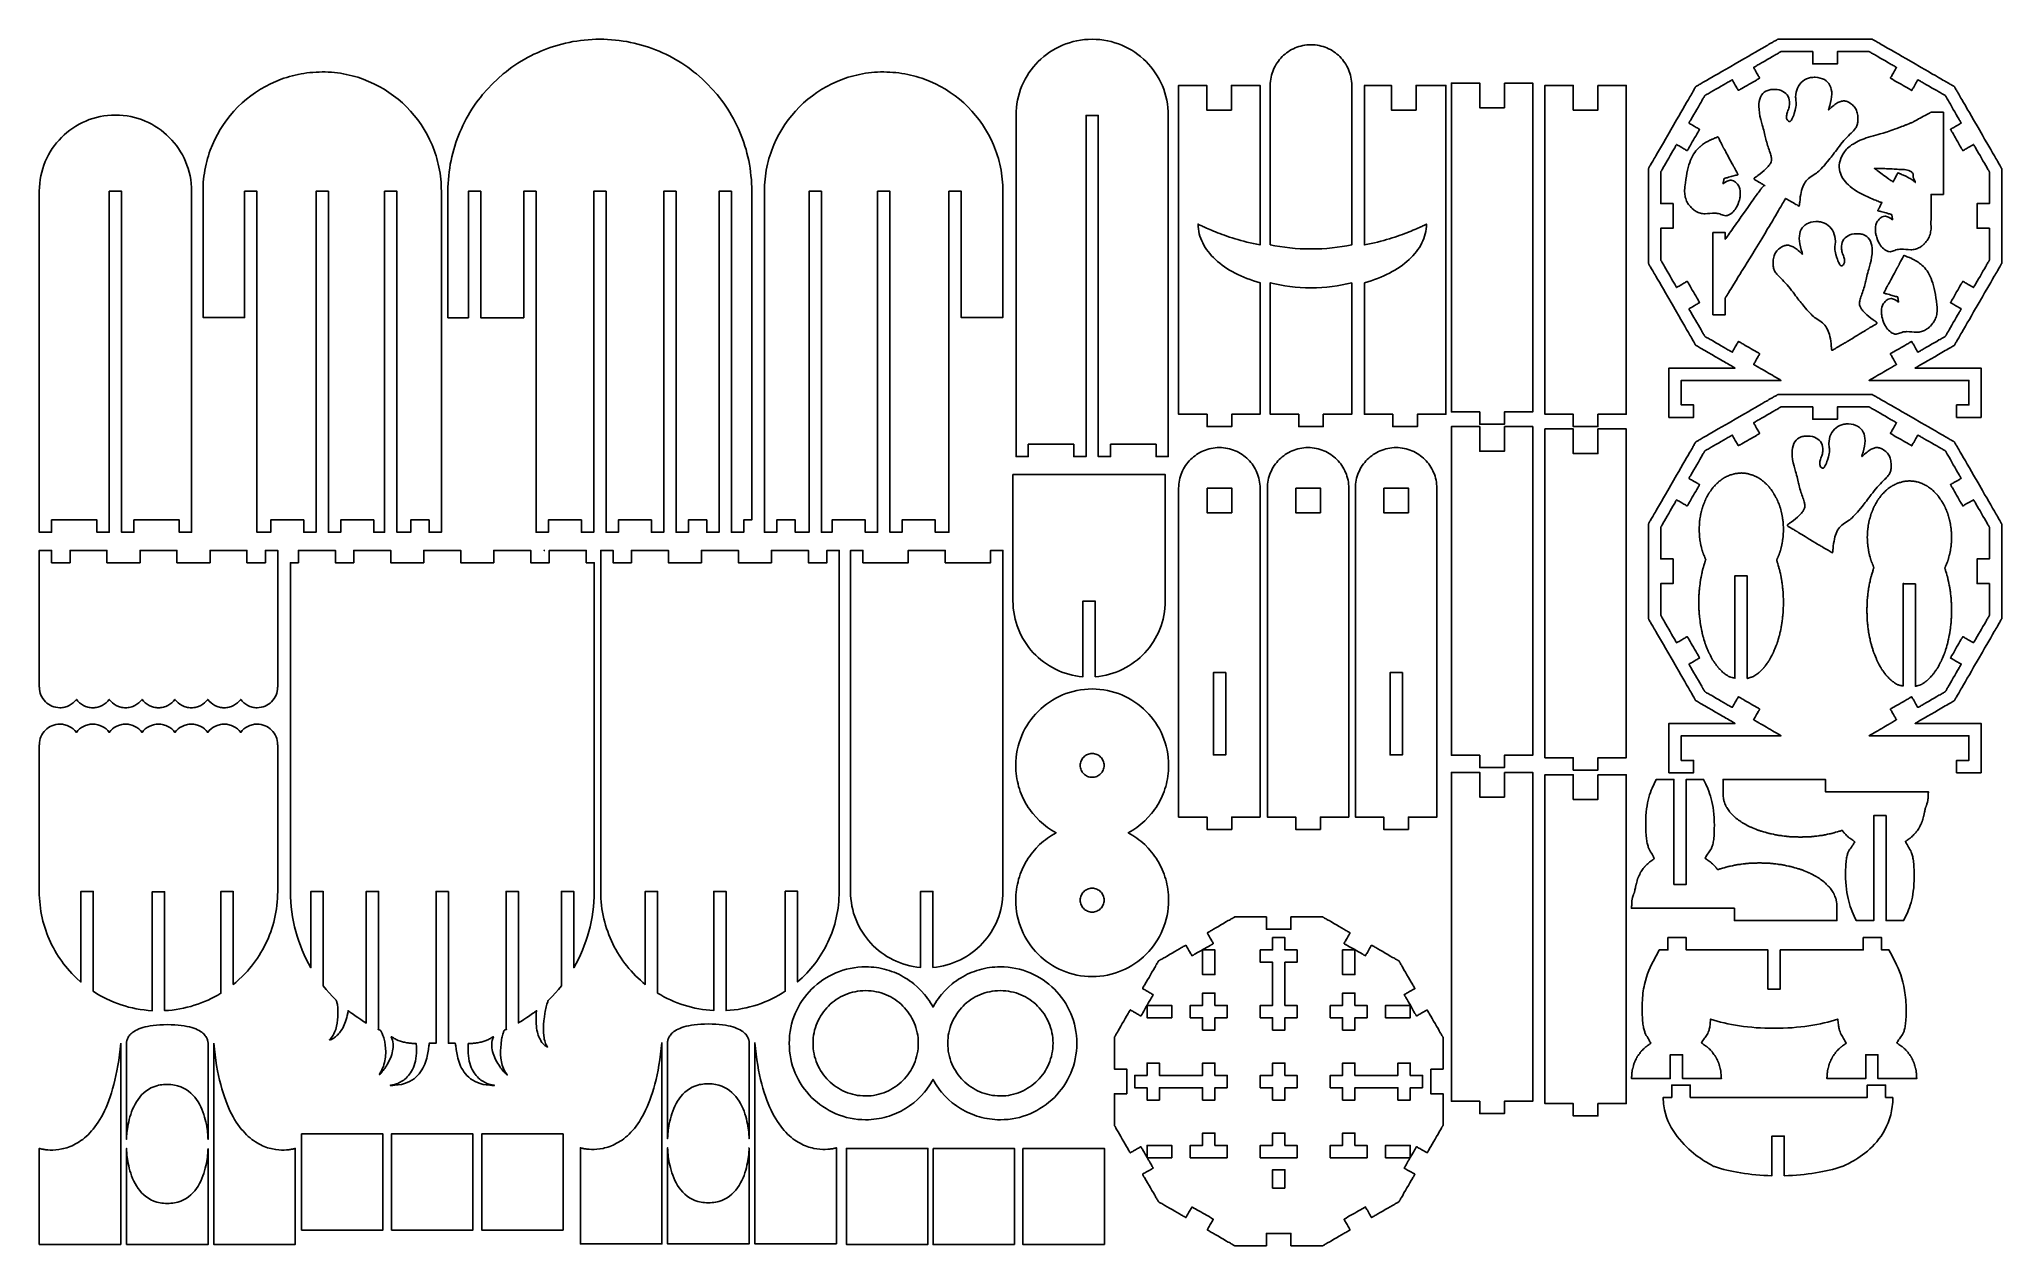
# Model space of a CAD drawing. Header units: millimetres. Extents: x 211 to 654, y 153 to 425.
import ezdxf

# ---------------------------------------------------------------- set-up
doc = ezdxf.new("R2010")
doc.units = ezdxf.units.MM
doc.layers.get('0').update_dxf_attribs({"linetype": 'CONTINUOUS', "true_color": 0xffffff})

msp = doc.modelspace()

# ---------------------------------------------------------------- linework, layer by layer
at = {"linetype": 'CONTINUOUS', "true_color": 0xffffff}
for points in [[(371.87, 390.99), (371.87, 390.94), (371.87, 390.78), (371.87, 390.52), (371.87, 390.16), (371.87, 389.7), (371.87, 389.16), (371.87, 388.52), (371.87, 387.81), (371.87, 387.01), (371.87, 386.13), (371.87, 385.17), (371.87, 384.15), (371.87, 383.06), (371.87, 381.9), (371.87, 380.68), (371.87, 379.41), (371.87, 378.08), (371.87, 376.7), (371.87, 375.27), (371.87, 373.8), (371.87, 372.28), (371.87, 370.73), (371.87, 367.54), (371.87, 364.23), (371.87, 360.84), (371.87, 357.4), (371.87, 353.93), (371.87, 350.45), (371.87, 347.01), (371.87, 343.62), (371.87, 340.31), (371.87, 337.12), (371.87, 335.57), (371.87, 334.05), (371.87, 332.58), (371.87, 331.15), (371.87, 329.77), (371.87, 328.44), (371.87, 327.17), (371.87, 325.95), (371.87, 324.79), (371.87, 323.7), (371.87, 322.68), (371.87, 321.72), (371.87, 320.84), (371.87, 320.04), (371.87, 319.33), (371.87, 318.69), (371.87, 318.15), (371.87, 317.69), (371.87, 317.33), (371.87, 317.07), (371.87, 316.91), (371.87, 316.86), (371.85, 316.86), (371.79, 316.86), (371.7, 316.86), (371.58, 316.86), (371.45, 316.86), (371.29, 316.86), (370.96, 316.86), (370.63, 316.86), (370.47, 316.86), (370.33, 316.86), (370.22, 316.86), (370.13, 316.86), (370.07, 316.86), (370.05, 316.86), (370.05, 316.85), (370.05, 316.83), (370.05, 316.74), (370.05, 316.6), (370.05, 316.42), (370.05, 316.21), (370.05, 315.98), (370.05, 315.73), (370.05, 315.47), (370.05, 315.21), (370.05, 314.96), (370.05, 314.72), (370.05, 314.51), (370.05, 314.34), (370.05, 314.2), (370.05, 314.11), (370.05, 314.09), (370.05, 314.08), (370.04, 314.08), (370.02, 314.08), (369.93, 314.08), (369.8, 314.08), (369.62, 314.08), (369.41, 314.08), (369.18, 314.08), (368.93, 314.08), (368.67, 314.08), (368.42, 314.08), (368.17, 314.08), (367.93, 314.08), (367.72, 314.08), (367.55, 314.08), (367.41, 314.08), (367.32, 314.08), (367.3, 314.08), (367.29, 314.08), (367.29, 314.13), (367.29, 314.3), (367.29, 314.57), (367.29, 314.94), (367.29, 315.41), (367.29, 315.98), (367.29, 316.64), (367.29, 317.38), (367.29, 318.21), (367.29, 319.13), (367.29, 320.11), (367.29, 321.18), (367.29, 322.31), (367.29, 323.51), (367.29, 324.77), (367.29, 326.1), (367.29, 327.48), (367.29, 328.91), (367.29, 330.39), (367.29, 331.92), (367.29, 333.49), (367.29, 335.1), (367.29, 338.41), (367.29, 341.85), (367.29, 345.36), (367.29, 348.93), (367.29, 352.54), (367.29, 356.14), (367.29, 359.71), (367.29, 363.22), (367.29, 366.66), (367.29, 369.97), (367.29, 371.58), (367.29, 373.15), (367.29, 374.68), (367.29, 376.16), (367.29, 377.59), (367.29, 378.97), (367.29, 380.3), (367.29, 381.56), (367.29, 382.76), (367.29, 383.89), (367.29, 384.96), (367.29, 385.94), (367.29, 386.86), (367.29, 387.69), (367.29, 388.43), (367.29, 389.09), (367.29, 389.66), (367.29, 390.13), (367.29, 390.5), (367.29, 390.77), (367.29, 390.94), (367.29, 390.99), (367.29, 390.99), (367.26, 390.99), (367.17, 390.99), (367.04, 390.99), (366.86, 390.99), (366.65, 390.99), (366.41, 390.99), (366.16, 390.99), (365.9, 390.99), (365.64, 390.99), (365.39, 390.99), (365.16, 390.99), (364.95, 390.99), (364.77, 390.99), (364.63, 390.99), (364.54, 390.99), (364.52, 390.99), (364.51, 390.99), (364.51, 390.94), (364.51, 390.77), (364.51, 390.5), (364.51, 390.13), (364.51, 389.66), (364.51, 389.09), (364.51, 388.43), (364.51, 387.69), (364.51, 386.86), (364.51, 385.94), (364.51, 384.96), (364.51, 383.89), (364.51, 382.76), (364.51, 381.56), (364.51, 380.3), (364.51, 378.97), (364.51, 377.59), (364.51, 376.16), (364.51, 374.68), (364.51, 373.15), (364.51, 371.58), (364.51, 369.97), (364.51, 366.66), (364.51, 363.22), (364.51, 359.71), (364.51, 356.14), (364.51, 352.54), (364.51, 348.93), (364.51, 345.36), (364.51, 341.85), (364.51, 338.41), (364.51, 335.1), (364.51, 333.49), (364.51, 331.92), (364.51, 330.39), (364.51, 328.91), (364.51, 327.48), (364.51, 326.1), (364.51, 324.77), (364.51, 323.51), (364.51, 322.31), (364.51, 321.18), (364.51, 320.11), (364.51, 319.13), (364.51, 318.21), (364.51, 317.38), (364.51, 316.64), (364.51, 315.98), (364.51, 315.41), (364.51, 314.94), (364.51, 314.57), (364.51, 314.3), (364.51, 314.13), (364.51, 314.08), (364.51, 314.08), (364.48, 314.08), (364.39, 314.08), (364.26, 314.08), (364.08, 314.08), (363.86, 314.08), (363.63, 314.08), (363.37, 314.08), (363.11, 314.08), (362.85, 314.08), (362.6, 314.08), (362.36, 314.08), (362.15, 314.08), (361.97, 314.08), (361.83, 314.08), (361.74, 314.08), (361.72, 314.08), (361.71, 314.08), (361.71, 314.09), (361.71, 314.11), (361.71, 314.2), (361.71, 314.34), (361.71, 314.51), (361.71, 314.72), (361.71, 314.96), (361.71, 315.21), (361.71, 315.47), (361.71, 315.73), (361.71, 315.98), (361.71, 316.21), (361.71, 316.42), (361.71, 316.6), (361.71, 316.74), (361.71, 316.83), (361.71, 316.85), (361.71, 316.86), (361.7, 316.86), (361.66, 316.86), (361.61, 316.86), (361.53, 316.86), (361.44, 316.86), (361.33, 316.86), (361.2, 316.86), (361.06, 316.86), (360.75, 316.86), (360.4, 316.86), (360.02, 316.86), (359.64, 316.86), (359.25, 316.86), (358.87, 316.86), (358.52, 316.86), (358.21, 316.86), (358.07, 316.86), (357.94, 316.86), (357.83, 316.86), (357.74, 316.86), (357.66, 316.86), (357.61, 316.86), (357.57, 316.86), (357.56, 316.86), (357.56, 316.85), (357.56, 316.83), (357.56, 316.74), (357.56, 316.6), (357.56, 316.42), (357.56, 316.21), (357.56, 315.98), (357.56, 315.73), (357.56, 315.47), (357.56, 315.21), (357.56, 314.96), (357.56, 314.72), (357.56, 314.51), (357.56, 314.34), (357.56, 314.2), (357.56, 314.11), (357.56, 314.09), (357.56, 314.08), (357.55, 314.08), (357.53, 314.08), (357.44, 314.08), (357.3, 314.08), (357.13, 314.08), (356.92, 314.08), (356.69, 314.08), (356.44, 314.08), (356.18, 314.08), (355.92, 314.08), (355.67, 314.08), (355.44, 314.08), (355.23, 314.08), (355.05, 314.08), (354.92, 314.08), (354.83, 314.08), (354.81, 314.08), (354.8, 314.08), (354.8, 314.13), (354.8, 314.3), (354.8, 314.57), (354.8, 314.94), (354.8, 315.41), (354.8, 315.98), (354.8, 316.64), (354.8, 317.38), (354.8, 318.21), (354.8, 319.13), (354.8, 320.11), (354.8, 321.18), (354.8, 322.31), (354.8, 323.51), (354.8, 324.77), (354.8, 326.1), (354.8, 327.48), (354.8, 328.91), (354.8, 330.39), (354.8, 331.92), (354.8, 333.49), (354.8, 335.1), (354.8, 338.41), (354.8, 341.85), (354.8, 345.36), (354.8, 348.93), (354.8, 352.54), (354.8, 356.14), (354.8, 359.71), (354.8, 363.22), (354.8, 366.66), (354.8, 369.97), (354.8, 371.58), (354.8, 373.15), (354.8, 374.68), (354.8, 376.16), (354.8, 377.59), (354.8, 378.97), (354.8, 380.3), (354.8, 381.56), (354.8, 382.76), (354.8, 383.89), (354.8, 384.96), (354.8, 385.94), (354.8, 386.86), (354.8, 387.69), (354.8, 388.43), (354.8, 389.09), (354.8, 389.66), (354.8, 390.13), (354.8, 390.5), (354.8, 390.77), (354.8, 390.94), (354.8, 390.99), (354.79, 390.99), (354.77, 390.99), (354.68, 390.99), (354.54, 390.99), (354.36, 390.99), (354.15, 390.99), (353.92, 390.99), (353.67, 390.99), (353.41, 390.99), (353.15, 390.99), (352.9, 390.99), (352.66, 390.99), (352.45, 390.99), (352.28, 390.99), (352.14, 390.99), (352.05, 390.99), (352.03, 390.99), (352.02, 390.99), (352.02, 390.94), (352.02, 390.77), (352.02, 390.5), (352.02, 390.13), (352.02, 389.66), (352.02, 389.09), (352.02, 388.43), (352.02, 387.69), (352.02, 386.86), (352.02, 385.94), (352.02, 384.96), (352.02, 383.89), (352.02, 382.76), (352.02, 381.56), (352.02, 380.3), (352.02, 378.97), (352.02, 377.59), (352.02, 376.16), (352.02, 374.68), (352.02, 373.15), (352.02, 371.58), (352.02, 369.97), (352.02, 366.66), (352.02, 363.22), (352.02, 359.71), (352.02, 356.14), (352.02, 352.54), (352.02, 348.93), (352.02, 345.36), (352.02, 341.85), (352.02, 338.41), (352.02, 335.1), (352.02, 333.49), (352.02, 331.92), (352.02, 330.39), (352.02, 328.91), (352.02, 327.48), (352.02, 326.1), (352.02, 324.77), (352.02, 323.51), (352.02, 322.31), (352.02, 321.18), (352.02, 320.11), (352.02, 319.13), (352.02, 318.21), (352.02, 317.38), (352.02, 316.64), (352.02, 315.98), (352.02, 315.41), (352.02, 314.94), (352.02, 314.57), (352.02, 314.3), (352.02, 314.13), (352.02, 314.08), (352.01, 314.08), (351.99, 314.08), (351.9, 314.08), (351.76, 314.08), (351.58, 314.08), (351.37, 314.08), (351.13, 314.08), (350.88, 314.08), (350.62, 314.08), (350.36, 314.08), (350.1, 314.08), (349.87, 314.08), (349.66, 314.08), (349.48, 314.08), (349.34, 314.08), (349.25, 314.08), (349.23, 314.08), (349.22, 314.08), (349.22, 314.09), (349.22, 314.11), (349.22, 314.2), (349.22, 314.34), (349.22, 314.51), (349.22, 314.72), (349.22, 314.96), (349.22, 315.21), (349.22, 315.47), (349.22, 315.73), (349.22, 315.98), (349.22, 316.21), (349.22, 316.42), (349.22, 316.6), (349.22, 316.74), (349.22, 316.83), (349.22, 316.85), (349.22, 316.86), (349.2, 316.86), (349.14, 316.86), (349.03, 316.86), (348.9, 316.86), (348.73, 316.86), (348.53, 316.86), (348.31, 316.86), (348.05, 316.86), (347.78, 316.86), (347.49, 316.86), (347.18, 316.86), (346.86, 316.86), (346.19, 316.86), (345.49, 316.86), (344.8, 316.86), (344.13, 316.86), (343.8, 316.86), (343.5, 316.86), (343.21, 316.86), (342.93, 316.86), (342.68, 316.86), (342.46, 316.86), (342.26, 316.86), (342.09, 316.86), (341.95, 316.86), (341.85, 316.86), (341.79, 316.86), (341.77, 316.86), (341.77, 316.85), (341.77, 316.83), (341.77, 316.74), (341.77, 316.6), (341.77, 316.42), (341.77, 316.21), (341.77, 315.98), (341.77, 315.73), (341.77, 315.47), (341.77, 315.21), (341.77, 314.96), (341.77, 314.72), (341.77, 314.51), (341.77, 314.34), (341.77, 314.2), (341.77, 314.11), (341.77, 314.09), (341.77, 314.08), (341.76, 314.08), (341.74, 314.08), (341.65, 314.08), (341.51, 314.08), (341.33, 314.08), (341.12, 314.08), (340.89, 314.08), (340.64, 314.08), (340.38, 314.08), (340.12, 314.08), (339.87, 314.08), (339.63, 314.08), (339.42, 314.08), (339.25, 314.08), (339.11, 314.08), (339.02, 314.08), (339, 314.08), (338.99, 314.08), (338.99, 314.09), (338.99, 314.13), (338.99, 314.2), (338.99, 314.28), (338.99, 314.39), (338.99, 314.52), (338.99, 314.66), (338.99, 314.82), (338.99, 315.18), (338.99, 315.58), (338.99, 316.01), (338.99, 316.45), (338.99, 316.89), (338.99, 317.32), (338.99, 317.72), (338.99, 318.08), (338.99, 318.24), (338.99, 318.38), (338.99, 318.51), (338.99, 318.62), (338.99, 318.7), (338.99, 318.77), (338.99, 318.81), (338.99, 318.82), (338.99, 318.87), (338.99, 319.03), (338.99, 319.28), (338.99, 319.63), (338.99, 320.07), (338.99, 320.61), (338.99, 321.22), (338.99, 321.92), (338.99, 322.7), (338.99, 323.56), (338.99, 324.48), (338.99, 325.48), (338.99, 326.54), (338.99, 327.67), (338.99, 328.86), (338.99, 330.1), (338.99, 331.39), (338.99, 332.74), (338.99, 334.13), (338.99, 335.56), (338.99, 338.54), (338.99, 341.66), (338.99, 344.88), (338.99, 348.18), (338.99, 351.53), (338.99, 354.91), (338.99, 358.28), (338.99, 361.64), (338.99, 364.94), (338.99, 368.16), (338.99, 371.27), (338.99, 374.25), (338.99, 375.69), (338.99, 377.08), (338.99, 378.42), (338.99, 379.71), (338.99, 380.96), (338.99, 382.14), (338.99, 383.27), (338.99, 384.33), (338.99, 385.33), (338.99, 386.26), (338.99, 387.11), (338.99, 387.89), (338.99, 388.59), (338.99, 389.21), (338.99, 389.74), (338.99, 390.18), (338.99, 390.53), (338.99, 390.78), (338.99, 390.94), (338.99, 390.99), (338.98, 390.99), (338.96, 390.99), (338.87, 390.99), (338.73, 390.99), (338.55, 390.99), (338.34, 390.99), (338.11, 390.99), (337.86, 390.99), (337.6, 390.99), (337.34, 390.99), (337.09, 390.99), (336.85, 390.99), (336.64, 390.99), (336.47, 390.99), (336.33, 390.99), (336.24, 390.99), (336.22, 390.99), (336.21, 390.99), (336.21, 390.94), (336.21, 390.78), (336.21, 390.53), (336.21, 390.18), (336.21, 389.74), (336.21, 389.21), (336.21, 388.59), (336.21, 387.89), (336.21, 387.11), (336.21, 386.26), (336.21, 385.33), (336.21, 384.33), (336.21, 383.27), (336.21, 382.14), (336.21, 380.96), (336.21, 379.71), (336.21, 378.42), (336.21, 377.08), (336.21, 375.69), (336.21, 374.25), (336.21, 371.27), (336.21, 368.16), (336.21, 364.94), (336.21, 361.64), (336.21, 358.28), (336.21, 354.91), (336.21, 351.53), (336.21, 348.18), (336.21, 344.88), (336.21, 341.66), (336.21, 338.54), (336.21, 335.56), (336.21, 334.13), (336.21, 332.74), (336.21, 331.39), (336.21, 330.1), (336.21, 328.86), (336.21, 327.67), (336.21, 326.54), (336.21, 325.48), (336.21, 324.48), (336.21, 323.56), (336.21, 322.7), (336.21, 321.92), (336.21, 321.22), (336.21, 320.61), (336.21, 320.07), (336.21, 319.63), (336.21, 319.28), (336.21, 319.03), (336.21, 318.87), (336.21, 318.82), (336.21, 318.81), (336.21, 318.77), (336.21, 318.7), (336.21, 318.62), (336.21, 318.51), (336.21, 318.38), (336.21, 318.24), (336.21, 318.08), (336.21, 317.72), (336.21, 317.32), (336.21, 316.89), (336.21, 316.45), (336.21, 316.01), (336.21, 315.58), (336.21, 315.18), (336.21, 314.82), (336.21, 314.66), (336.21, 314.52), (336.21, 314.39), (336.21, 314.28), (336.21, 314.2), (336.21, 314.13), (336.21, 314.09), (336.21, 314.08), (336.2, 314.08), (336.18, 314.08), (336.09, 314.08), (335.95, 314.08), (335.77, 314.08), (335.56, 314.08), (335.33, 314.08), (335.08, 314.08), (334.82, 314.08), (334.56, 314.08), (334.31, 314.08), (334.07, 314.08), (333.86, 314.08), (333.69, 314.08), (333.55, 314.08), (333.46, 314.08), (333.44, 314.08), (333.43, 314.08), (333.43, 314.09), (333.43, 314.11), (333.43, 314.2), (333.43, 314.34), (333.43, 314.51), (333.43, 314.72), (333.43, 314.96), (333.43, 315.21), (333.43, 315.47), (333.43, 315.73), (333.43, 315.98), (333.43, 316.21), (333.43, 316.42), (333.43, 316.6), (333.43, 316.74), (333.43, 316.83), (333.43, 316.85), (333.43, 316.86), (333.41, 316.86), (333.35, 316.86), (333.24, 316.86), (333.11, 316.86), (332.94, 316.86), (332.74, 316.86), (332.52, 316.86), (332.27, 316.86), (331.99, 316.86), (331.7, 316.86), (331.39, 316.86), (331.07, 316.86), (330.4, 316.86), (329.7, 316.86), (329.01, 316.86), (328.34, 316.86), (328.02, 316.86), (327.71, 316.86), (327.42, 316.86), (327.14, 316.86), (326.89, 316.86), (326.67, 316.86), (326.47, 316.86), (326.3, 316.86), (326.17, 316.86), (326.06, 316.86), (326, 316.86), (325.98, 316.86), (325.98, 316.85), (325.98, 316.83), (325.98, 316.74), (325.98, 316.6), (325.98, 316.42), (325.98, 316.21), (325.98, 315.98), (325.98, 315.73), (325.98, 315.47), (325.98, 315.21), (325.98, 314.96), (325.98, 314.72), (325.98, 314.51), (325.98, 314.34), (325.98, 314.2), (325.98, 314.11), (325.98, 314.09), (325.98, 314.08), (325.97, 314.08), (325.95, 314.08), (325.86, 314.08), (325.73, 314.08), (325.55, 314.08), (325.34, 314.08), (325.11, 314.08), (324.86, 314.08), (324.6, 314.08), (324.34, 314.08), (324.09, 314.08), (323.86, 314.08), (323.65, 314.08), (323.48, 314.08), (323.34, 314.08), (323.25, 314.08), (323.23, 314.08), (323.22, 314.08), (323.22, 314.13), (323.22, 314.3), (323.22, 314.57), (323.22, 314.94), (323.22, 315.41), (323.22, 315.98), (323.22, 316.64), (323.22, 317.38), (323.22, 318.21), (323.22, 319.13), (323.22, 320.11), (323.22, 321.18), (323.22, 322.31), (323.22, 323.51), (323.22, 324.77), (323.22, 326.1), (323.22, 327.48), (323.22, 328.91), (323.22, 330.39), (323.22, 331.92), (323.22, 333.49), (323.22, 335.1), (323.22, 338.41), (323.22, 341.85), (323.22, 345.36), (323.22, 348.93), (323.22, 352.54), (323.22, 356.14), (323.22, 359.71), (323.22, 363.22), (323.22, 366.66), (323.22, 369.97), (323.22, 371.58), (323.22, 373.15), (323.22, 374.68), (323.22, 376.16), (323.22, 377.59), (323.22, 378.97), (323.22, 380.3), (323.22, 381.56), (323.22, 382.76), (323.22, 383.89), (323.22, 384.96), (323.22, 385.94), (323.22, 386.86), (323.22, 387.69), (323.22, 388.43), (323.22, 389.09), (323.22, 389.66), (323.22, 390.13), (323.22, 390.5), (323.22, 390.77), (323.22, 390.94), (323.22, 390.99), (323.21, 390.99), (323.19, 390.99), (323.1, 390.99), (322.96, 390.99), (322.79, 390.99), (322.58, 390.99), (322.34, 390.99), (322.09, 390.99), (321.83, 390.99), (321.57, 390.99), (321.32, 390.99), (321.09, 390.99), (320.88, 390.99), (320.7, 390.99), (320.56, 390.99), (320.47, 390.99), (320.45, 390.99), (320.44, 390.99), (320.44, 390.97), (320.44, 390.91), (320.44, 390.81), (320.44, 390.67), (320.44, 390.5), (320.44, 390.29), (320.44, 390.04), (320.44, 389.77), (320.44, 389.46), (320.44, 389.12), (320.44, 388.75), (320.44, 388.36), (320.44, 387.94), (320.44, 387.49), (320.44, 387.02), (320.44, 386.53), (320.44, 386.02), (320.44, 385.49), (320.44, 384.94), (320.44, 384.37), (320.44, 383.79), (320.44, 383.19), (320.44, 381.96), (320.44, 380.69), (320.44, 379.38), (320.44, 378.06), (320.44, 376.72), (320.44, 375.39), (320.44, 374.06), (320.44, 372.75), (320.44, 371.48), (320.44, 370.25), (320.44, 369.65), (320.44, 369.07), (320.44, 368.5), (320.44, 367.95), (320.44, 367.42), (320.44, 366.91), (320.44, 366.42), (320.44, 365.95), (320.44, 365.5), (320.44, 365.08), (320.44, 364.69), (320.44, 364.32), (320.44, 363.98), (320.44, 363.67), (320.44, 363.4), (320.44, 363.15), (320.44, 362.94), (320.44, 362.77), (320.44, 362.63), (320.44, 362.53), (320.44, 362.47), (320.44, 362.45), (320.41, 362.45), (320.33, 362.45), (320.2, 362.45), (320.02, 362.45), (319.8, 362.45), (319.54, 362.45), (319.25, 362.45), (318.92, 362.45), (318.57, 362.45), (318.19, 362.45), (317.79, 362.45), (317.37, 362.45), (316.49, 362.45), (315.58, 362.45), (314.68, 362.45), (313.8, 362.45), (313.38, 362.45), (312.98, 362.45), (312.6, 362.45), (312.24, 362.45), (311.92, 362.45), (311.62, 362.45), (311.36, 362.45), (311.14, 362.45), (310.97, 362.45), (310.84, 362.45), (310.75, 362.45), (310.73, 362.45), (310.73, 362.47), (310.73, 362.54), (310.73, 362.64), (310.73, 362.77), (310.73, 362.95), (310.73, 363.16), (310.73, 363.4), (310.73, 363.68), (310.73, 363.99), (310.73, 364.33), (310.73, 364.69), (310.73, 365.09), (310.73, 365.51), (310.73, 365.95), (310.73, 366.42), (310.73, 366.91), (310.73, 367.42), (310.73, 367.96), (310.73, 368.51), (310.73, 369.07), (310.73, 369.65), (310.73, 370.25), (310.73, 371.48), (310.73, 372.76), (310.73, 374.06), (310.73, 375.39), (310.73, 376.72), (310.73, 378.06), (310.73, 379.38), (310.73, 380.69), (310.73, 381.96), (310.73, 383.19), (310.73, 383.79), (310.73, 384.37), (310.73, 384.94), (310.73, 385.49), (310.73, 386.02), (310.73, 386.53), (310.73, 387.02), (310.73, 387.49), (310.73, 387.93), (310.73, 388.35), (310.73, 388.75), (310.73, 389.12), (310.73, 389.45), (310.73, 389.76), (310.73, 390.04), (310.73, 390.28), (310.73, 390.49), (310.73, 390.67), (310.73, 390.8), (310.73, 390.9), (310.73, 390.97), (310.73, 390.99), (310.72, 390.99), (310.7, 390.99), (310.61, 390.99), (310.47, 390.99), (310.29, 390.99), (310.08, 390.99), (309.85, 390.99), (309.6, 390.99), (309.34, 390.99), (309.08, 390.99), (308.83, 390.99), (308.59, 390.99), (308.38, 390.99), (308.2, 390.99), (308.07, 390.99), (307.98, 390.99), (307.95, 390.99), (307.95, 390.99), (307.95, 390.97), (307.95, 390.91), (307.95, 390.81), (307.95, 390.67), (307.95, 390.5), (307.95, 390.29), (307.95, 390.04), (307.95, 389.77), (307.95, 389.46), (307.95, 389.12), (307.95, 388.75), (307.95, 388.36), (307.95, 387.94), (307.95, 387.49), (307.95, 387.02), (307.95, 386.53), (307.95, 386.02), (307.95, 385.49), (307.95, 384.94), (307.95, 384.37), (307.95, 383.79), (307.95, 383.19), (307.95, 381.96), (307.95, 380.69), (307.95, 379.38), (307.95, 378.06), (307.95, 376.72), (307.95, 375.39), (307.95, 374.06), (307.95, 372.75), (307.95, 371.48), (307.95, 370.25), (307.95, 369.65), (307.95, 369.07), (307.95, 368.5), (307.95, 367.95), (307.95, 367.42), (307.95, 366.91), (307.95, 366.42), (307.95, 365.95), (307.95, 365.5), (307.95, 365.08), (307.95, 364.69), (307.95, 364.32), (307.95, 363.98), (307.95, 363.67), (307.95, 363.4), (307.95, 363.15), (307.95, 362.94), (307.95, 362.77), (307.95, 362.63), (307.95, 362.53), (307.95, 362.47), (307.95, 362.45), (307.93, 362.45), (307.89, 362.45), (307.83, 362.45), (307.75, 362.45), (307.64, 362.45), (307.52, 362.45), (307.38, 362.45), (307.23, 362.45), (306.88, 362.45), (306.49, 362.45), (306.07, 362.45), (305.64, 362.45), (305.21, 362.45), (304.79, 362.45), (304.4, 362.45), (304.05, 362.45), (303.9, 362.45), (303.76, 362.45), (303.64, 362.45), (303.53, 362.45), (303.45, 362.45), (303.39, 362.45), (303.35, 362.45), (303.33, 362.45), (303.33, 362.47), (303.33, 362.54), (303.33, 362.64), (303.33, 362.77), (303.33, 362.95), (303.33, 363.16), (303.33, 363.4), (303.33, 363.68), (303.33, 363.99), (303.33, 364.33), (303.33, 364.69), (303.33, 365.09), (303.33, 365.51), (303.33, 365.95), (303.33, 366.42), (303.33, 366.91), (303.33, 367.42), (303.33, 367.96), (303.33, 368.51), (303.33, 369.07), (303.33, 369.65), (303.33, 370.25), (303.33, 371.48), (303.33, 372.76), (303.33, 374.06), (303.33, 375.39), (303.33, 376.72), (303.33, 378.06), (303.33, 379.38), (303.33, 380.69), (303.33, 381.96), (303.33, 383.19), (303.33, 383.79), (303.33, 384.37), (303.33, 384.94), (303.33, 385.49), (303.33, 386.02), (303.33, 386.53), (303.33, 387.02), (303.33, 387.49), (303.33, 387.93), (303.33, 388.35), (303.33, 388.75), (303.33, 389.12), (303.33, 389.45), (303.33, 389.76), (303.33, 390.04), (303.33, 390.28), (303.33, 390.49), (303.33, 390.67), (303.33, 390.8), (303.33, 390.9), (303.33, 390.97), (303.33, 390.99), (303.34, 391.88), (303.38, 392.75), (303.43, 393.63), (303.51, 394.49), (303.61, 395.36), (303.73, 396.21), (303.87, 397.06), (304.03, 397.9), (304.21, 398.73), (304.41, 399.56), (304.63, 400.37), (304.87, 401.18), (305.13, 401.98), (305.41, 402.77), (305.71, 403.56), (306.03, 404.33), (306.36, 405.09), (306.71, 405.85), (307.08, 406.59), (307.47, 407.32), (307.87, 408.05), (308.29, 408.76), (308.73, 409.46), (309.19, 410.15), (309.65, 410.83), (310.14, 411.49), (310.64, 412.15), (311.16, 412.79), (312.23, 414.03), (313.37, 415.22), (314.56, 416.36), (315.8, 417.43), (316.44, 417.95), (317.1, 418.45), (317.76, 418.94), (318.44, 419.41), (319.13, 419.86), (319.83, 420.3), (320.54, 420.72), (321.26, 421.12), (322, 421.51), (322.74, 421.88), (323.5, 422.23), (324.26, 422.57), (325.03, 422.88), (325.81, 423.18), (326.61, 423.46), (327.41, 423.72), (328.22, 423.96), (329.03, 424.18), (329.86, 424.38), (330.69, 424.56), (331.53, 424.72), (332.38, 424.86), (333.23, 424.98), (334.09, 425.08), (334.96, 425.16), (335.83, 425.21), (336.71, 425.25), (337.59, 425.26), (338.48, 425.25), (339.36, 425.21), (340.24, 425.16), (341.1, 425.08), (341.96, 424.98), (342.82, 424.86), (343.66, 424.72), (344.5, 424.56), (345.34, 424.38), (346.16, 424.18), (346.98, 423.96), (347.79, 423.72), (348.59, 423.46), (349.38, 423.18), (350.16, 422.88), (350.94, 422.57), (351.7, 422.23), (352.45, 421.88), (353.2, 421.51), (353.93, 421.12), (354.66, 420.72), (355.37, 420.3), (356.07, 419.86), (356.76, 419.41), (357.44, 418.94), (358.1, 418.45), (358.75, 417.95), (359.4, 417.43), (360.64, 416.36), (361.83, 415.22), (362.96, 414.03), (364.04, 412.79), (364.56, 412.15), (365.06, 411.49), (365.54, 410.83), (366.01, 410.15), (366.47, 409.46), (366.91, 408.76), (367.33, 408.05), (367.73, 407.33), (368.12, 406.59), (368.49, 405.85), (368.84, 405.09), (369.17, 404.33), (369.49, 403.56), (369.79, 402.77), (370.07, 401.98), (370.33, 401.18), (370.57, 400.37), (370.79, 399.56), (370.99, 398.73), (371.17, 397.9), (371.33, 397.06), (371.47, 396.21), (371.59, 395.36), (371.69, 394.49), (371.77, 393.63), (371.82, 392.75), (371.86, 391.88), (371.87, 390.99)], [(465.83, 408.08), (465.83, 408.03), (465.83, 407.87), (465.83, 407.61), (465.83, 407.25), (465.83, 406.79), (465.83, 406.25), (465.83, 405.61), (465.83, 404.89), (465.83, 404.09), (465.83, 403.21), (465.83, 402.26), (465.83, 401.24), (465.83, 400.15), (465.83, 398.99), (465.83, 397.77), (465.83, 396.5), (465.83, 395.17), (465.83, 393.79), (465.83, 392.36), (465.83, 390.88), (465.83, 389.37), (465.83, 387.82), (465.83, 384.62), (465.83, 381.32), (465.83, 377.93), (465.83, 374.48), (465.83, 371.01), (465.83, 367.54), (465.83, 364.1), (465.83, 360.71), (465.83, 357.4), (465.83, 354.2), (465.83, 352.65), (465.83, 351.14), (465.83, 349.67), (465.83, 348.24), (465.83, 346.86), (465.83, 345.53), (465.83, 344.25), (465.83, 343.04), (465.83, 341.88), (465.83, 340.79), (465.83, 339.76), (465.83, 338.81), (465.83, 337.93), (465.83, 337.13), (465.83, 336.41), (465.83, 335.78), (465.83, 335.23), (465.83, 334.78), (465.83, 334.42), (465.83, 334.16), (465.83, 334), (465.83, 333.95), (465.83, 333.94), (465.83, 333.92), (465.83, 333.83), (465.83, 333.69), (465.83, 333.51), (465.83, 333.3), (465.83, 333.07), (465.83, 332.82), (465.83, 332.56), (465.83, 332.3), (465.83, 332.05), (465.83, 331.81), (465.83, 331.6), (465.83, 331.42), (465.83, 331.29), (465.83, 331.2), (465.83, 331.17), (465.83, 331.17), (465.82, 331.17), (465.8, 331.17), (465.71, 331.17), (465.57, 331.17), (465.39, 331.17), (465.18, 331.17), (464.95, 331.17), (464.7, 331.17), (464.44, 331.17), (464.18, 331.17), (463.93, 331.17), (463.69, 331.17), (463.48, 331.17), (463.31, 331.17), (463.17, 331.17), (463.08, 331.17), (463.06, 331.17), (463.05, 331.17), (463.05, 331.17), (463.05, 331.2), (463.05, 331.29), (463.05, 331.42), (463.05, 331.6), (463.05, 331.81), (463.05, 332.05), (463.05, 332.3), (463.05, 332.56), (463.05, 332.82), (463.05, 333.07), (463.05, 333.3), (463.05, 333.51), (463.05, 333.69), (463.05, 333.83), (463.05, 333.91), (463.05, 333.94), (463.05, 333.95), (463.02, 333.95), (462.93, 333.95), (462.8, 333.95), (462.61, 333.95), (462.38, 333.95), (462.1, 333.95), (461.79, 333.95), (461.45, 333.95), (461.08, 333.95), (460.68, 333.95), (460.25, 333.95), (459.81, 333.95), (458.89, 333.95), (457.93, 333.95), (456.98, 333.95), (456.06, 333.95), (455.61, 333.95), (455.19, 333.95), (454.79, 333.95), (454.42, 333.95), (454.07, 333.95), (453.76, 333.95), (453.49, 333.95), (453.26, 333.95), (453.07, 333.95), (452.93, 333.95), (452.85, 333.95), (452.82, 333.95), (452.82, 333.94), (452.82, 333.92), (452.82, 333.83), (452.82, 333.69), (452.82, 333.51), (452.82, 333.3), (452.82, 333.07), (452.82, 332.82), (452.82, 332.56), (452.82, 332.3), (452.82, 332.05), (452.82, 331.81), (452.82, 331.6), (452.82, 331.42), (452.82, 331.29), (452.82, 331.2), (452.82, 331.17), (452.82, 331.17), (452.81, 331.17), (452.79, 331.17), (452.7, 331.17), (452.56, 331.17), (452.38, 331.17), (452.17, 331.17), (451.94, 331.17), (451.69, 331.17), (451.43, 331.17), (451.17, 331.17), (450.92, 331.17), (450.68, 331.17), (450.47, 331.17), (450.3, 331.17), (450.16, 331.17), (450.07, 331.17), (450.05, 331.17), (450.04, 331.17), (450.04, 331.17), (450.04, 331.2), (450.04, 331.29), (450.04, 331.42), (450.04, 331.6), (450.04, 331.81), (450.04, 332.05), (450.04, 332.3), (450.04, 332.56), (450.04, 332.82), (450.04, 333.07), (450.04, 333.3), (450.04, 333.51), (450.04, 333.69), (450.04, 333.83), (450.04, 333.91), (450.04, 333.94), (450.04, 333.95), (450.04, 333.95), (450.04, 334), (450.04, 334.16), (450.04, 334.42), (450.04, 334.78), (450.04, 335.23), (450.04, 335.78), (450.04, 336.41), (450.04, 337.13), (450.04, 337.93), (450.04, 338.81), (450.04, 339.76), (450.04, 340.79), (450.04, 341.88), (450.04, 343.04), (450.04, 344.25), (450.04, 345.53), (450.04, 346.86), (450.04, 348.24), (450.04, 349.67), (450.04, 351.14), (450.04, 352.65), (450.04, 354.2), (450.04, 357.4), (450.04, 360.71), (450.04, 364.1), (450.04, 367.54), (450.04, 371.01), (450.04, 374.48), (450.04, 377.93), (450.04, 381.32), (450.04, 384.62), (450.04, 387.82), (450.04, 389.37), (450.04, 390.88), (450.04, 392.36), (450.04, 393.79), (450.04, 395.17), (450.04, 396.5), (450.04, 397.77), (450.04, 398.99), (450.04, 400.15), (450.04, 401.24), (450.04, 402.26), (450.04, 403.21), (450.04, 404.09), (450.04, 404.89), (450.04, 405.61), (450.04, 406.25), (450.04, 406.79), (450.04, 407.25), (450.04, 407.61), (450.04, 407.87), (450.04, 408.03), (450.04, 408.08), (450.03, 408.08), (450.01, 408.08), (449.92, 408.08), (449.78, 408.08), (449.6, 408.08), (449.39, 408.08), (449.16, 408.08), (448.91, 408.08), (448.65, 408.08), (448.39, 408.08), (448.14, 408.08), (447.9, 408.08), (447.69, 408.08), (447.52, 408.08), (447.38, 408.08), (447.29, 408.08), (447.27, 408.08), (447.26, 408.08), (447.26, 408.03), (447.26, 407.87), (447.26, 407.61), (447.26, 407.25), (447.26, 406.79), (447.26, 406.25), (447.26, 405.61), (447.26, 404.89), (447.26, 404.09), (447.26, 403.21), (447.26, 402.26), (447.26, 401.24), (447.26, 400.15), (447.26, 398.99), (447.26, 397.77), (447.26, 396.5), (447.26, 395.17), (447.26, 393.79), (447.26, 392.36), (447.26, 390.88), (447.26, 389.37), (447.26, 387.82), (447.26, 384.62), (447.26, 381.32), (447.26, 377.93), (447.26, 374.48), (447.26, 371.01), (447.26, 367.54), (447.26, 364.1), (447.26, 360.71), (447.26, 357.4), (447.26, 354.2), (447.26, 352.65), (447.26, 351.14), (447.26, 349.67), (447.26, 348.24), (447.26, 346.86), (447.26, 345.53), (447.26, 344.25), (447.26, 343.04), (447.26, 341.88), (447.26, 340.79), (447.26, 339.76), (447.26, 338.81), (447.26, 337.93), (447.26, 337.13), (447.26, 336.41), (447.26, 335.78), (447.26, 335.23), (447.26, 334.78), (447.26, 334.42), (447.26, 334.16), (447.26, 334), (447.26, 333.95), (447.26, 333.94), (447.26, 333.92), (447.26, 333.83), (447.26, 333.69), (447.26, 333.51), (447.26, 333.3), (447.26, 333.07), (447.26, 332.82), (447.26, 332.56), (447.26, 332.3), (447.26, 332.05), (447.26, 331.81), (447.26, 331.6), (447.26, 331.42), (447.26, 331.29), (447.26, 331.2), (447.26, 331.17), (447.26, 331.17), (447.25, 331.17), (447.23, 331.17), (447.14, 331.17), (447, 331.17), (446.82, 331.17), (446.61, 331.17), (446.38, 331.17), (446.13, 331.17), (445.87, 331.17), (445.61, 331.17), (445.36, 331.17), (445.12, 331.17), (444.91, 331.17), (444.74, 331.17), (444.6, 331.17), (444.51, 331.17), (444.49, 331.17), (444.48, 331.17), (444.48, 331.17), (444.48, 331.2), (444.48, 331.29), (444.48, 331.42), (444.48, 331.6), (444.48, 331.81), (444.48, 332.05), (444.48, 332.3), (444.48, 332.56), (444.48, 332.82), (444.48, 333.07), (444.48, 333.3), (444.48, 333.51), (444.48, 333.69), (444.48, 333.83), (444.48, 333.91), (444.48, 333.94), (444.48, 333.95), (444.45, 333.95), (444.36, 333.95), (444.23, 333.95), (444.04, 333.95), (443.81, 333.95), (443.53, 333.95), (443.22, 333.95), (442.88, 333.95), (442.51, 333.95), (442.11, 333.95), (441.68, 333.95), (441.24, 333.95), (440.32, 333.95), (439.36, 333.95), (438.41, 333.95), (437.49, 333.95), (437.05, 333.95), (436.62, 333.95), (436.22, 333.95), (435.85, 333.95), (435.51, 333.95), (435.2, 333.95), (434.92, 333.95), (434.69, 333.95), (434.5, 333.95), (434.37, 333.95), (434.28, 333.95), (434.25, 333.95), (434.25, 333.94), (434.25, 333.92), (434.25, 333.83), (434.25, 333.69), (434.25, 333.51), (434.25, 333.3), (434.25, 333.07), (434.25, 332.82), (434.25, 332.56), (434.25, 332.3), (434.25, 332.05), (434.25, 331.81), (434.25, 331.6), (434.25, 331.42), (434.25, 331.29), (434.25, 331.2), (434.25, 331.17), (434.25, 331.17), (434.24, 331.17), (434.22, 331.17), (434.13, 331.17), (433.99, 331.17), (433.82, 331.17), (433.61, 331.17), (433.37, 331.17), (433.12, 331.17), (432.86, 331.17), (432.6, 331.17), (432.35, 331.17), (432.12, 331.17), (431.91, 331.17), (431.73, 331.17), (431.59, 331.17), (431.5, 331.17), (431.48, 331.17), (431.47, 331.17), (431.47, 331.17), (431.47, 331.2), (431.47, 331.29), (431.47, 331.42), (431.47, 331.6), (431.47, 331.81), (431.47, 332.05), (431.47, 332.3), (431.47, 332.56), (431.47, 332.82), (431.47, 333.07), (431.47, 333.3), (431.47, 333.51), (431.47, 333.69), (431.47, 333.83), (431.47, 333.91), (431.47, 333.94), (431.47, 333.95), (431.47, 334), (431.47, 334.16), (431.47, 334.42), (431.47, 334.78), (431.47, 335.23), (431.47, 335.78), (431.47, 336.41), (431.47, 337.13), (431.47, 337.93), (431.47, 338.81), (431.47, 339.76), (431.47, 340.79), (431.47, 341.88), (431.47, 343.04), (431.47, 344.25), (431.47, 345.53), (431.47, 346.86), (431.47, 348.24), (431.47, 349.67), (431.47, 351.14), (431.47, 352.65), (431.47, 354.2), (431.47, 357.4), (431.47, 360.71), (431.47, 364.1), (431.47, 367.54), (431.47, 371.01), (431.47, 374.48), (431.47, 377.93), (431.47, 381.32), (431.47, 384.62), (431.47, 387.82), (431.47, 389.37), (431.47, 390.88), (431.47, 392.36), (431.47, 393.79), (431.47, 395.17), (431.47, 396.5), (431.47, 397.77), (431.47, 398.99), (431.47, 400.15), (431.47, 401.24), (431.47, 402.26), (431.47, 403.21), (431.47, 404.09), (431.47, 404.89), (431.47, 405.61), (431.47, 406.25), (431.47, 406.79), (431.47, 407.25), (431.47, 407.61), (431.47, 407.87), (431.47, 408.03), (431.47, 408.08), (431.49, 408.96), (431.56, 409.84), (431.67, 410.69), (431.82, 411.54), (432.01, 412.37), (432.24, 413.19), (432.51, 413.99), (432.82, 414.77), (433.17, 415.53), (433.54, 416.27), (433.96, 416.99), (434.4, 417.68), (434.88, 418.36), (435.39, 419.01), (435.93, 419.63), (436.5, 420.23), (437.1, 420.8), (437.72, 421.34), (438.37, 421.85), (439.04, 422.32), (439.74, 422.77), (440.46, 423.18), (441.2, 423.56), (441.96, 423.91), (442.74, 424.22), (443.54, 424.49), (444.36, 424.72), (445.19, 424.91), (446.03, 425.06), (446.89, 425.17), (447.76, 425.24), (448.65, 425.26), (449.53, 425.24), (450.41, 425.17), (451.26, 425.06), (452.11, 424.91), (452.94, 424.72), (453.76, 424.49), (454.56, 424.22), (455.34, 423.91), (456.1, 423.56), (456.84, 423.19), (457.56, 422.77), (458.25, 422.32), (458.93, 421.85), (459.58, 421.34), (460.2, 420.8), (460.8, 420.23), (461.37, 419.63), (461.91, 419.01), (462.42, 418.36), (462.89, 417.68), (463.34, 416.99), (463.75, 416.27), (464.13, 415.53), (464.48, 414.77), (464.79, 413.99), (465.06, 413.19), (465.29, 412.37), (465.48, 411.54), (465.63, 410.69), (465.74, 409.83), (465.81, 408.96), (465.83, 408.08)], [(653.82, 374.74), (653.82, 374.75), (653.82, 374.8), (653.82, 374.87), (653.82, 374.98), (653.82, 375.11), (653.82, 375.26), (653.82, 375.45), (653.82, 375.65), (653.82, 375.88), (653.82, 376.14), (653.82, 376.41), (653.82, 376.71), (653.82, 377.02), (653.82, 377.35), (653.82, 377.71), (653.82, 378.07), (653.82, 378.46), (653.82, 378.85), (653.82, 379.69), (653.82, 380.57), (653.82, 381.49), (653.82, 382.44), (653.82, 383.42), (653.82, 384.41), (653.82, 385.41), (653.82, 386.41), (653.82, 387.4), (653.82, 388.38), (653.82, 389.33), (653.82, 390.25), (653.82, 391.14), (653.82, 391.97), (653.82, 392.37), (653.82, 392.75), (653.82, 393.12), (653.82, 393.47), (653.82, 393.8), (653.82, 394.12), (653.82, 394.41), (653.82, 394.69), (653.82, 394.94), (653.82, 395.17), (653.82, 395.38), (653.82, 395.56), (653.82, 395.72), (653.82, 395.85), (653.82, 395.95), (653.82, 396.03), (653.82, 396.07), (653.82, 396.09), (653.82, 396.1), (653.79, 396.14), (653.76, 396.21), (653.7, 396.3), (653.64, 396.41), (653.56, 396.55), (653.47, 396.7), (653.36, 396.88), (653.25, 397.08), (653.12, 397.3), (652.99, 397.54), (652.84, 397.8), (652.68, 398.07), (652.51, 398.36), (652.34, 398.66), (652.16, 398.98), (651.76, 399.65), (651.35, 400.38), (650.91, 401.14), (650.44, 401.94), (649.97, 402.76), (649.48, 403.61), (648.48, 405.33), (647.49, 407.06), (647, 407.9), (646.52, 408.73), (646.06, 409.53), (645.62, 410.29), (645.2, 411.02), (644.81, 411.69), (644.63, 412.01), (644.45, 412.31), (644.28, 412.6), (644.13, 412.87), (643.98, 413.13), (643.84, 413.37), (643.72, 413.59), (643.6, 413.79), (643.5, 413.96), (643.4, 414.12), (643.33, 414.26), (643.26, 414.37), (643.21, 414.46), (643.17, 414.53), (643.15, 414.57), (643.14, 414.58), (643.13, 414.59), (643.09, 414.61), (643.03, 414.65), (642.94, 414.7), (642.83, 414.77), (642.69, 414.85), (642.53, 414.94), (642.35, 415.04), (642.15, 415.16), (641.93, 415.28), (641.7, 415.42), (641.44, 415.57), (641.17, 415.72), (640.88, 415.89), (640.57, 416.07), (640.26, 416.25), (639.58, 416.64), (638.86, 417.06), (638.09, 417.5), (637.29, 417.96), (636.47, 418.44), (635.62, 418.92), (633.9, 419.92), (632.17, 420.91), (631.33, 421.4), (630.5, 421.88), (629.7, 422.34), (628.94, 422.78), (628.21, 423.2), (627.54, 423.59), (627.22, 423.77), (626.92, 423.95), (626.63, 424.11), (626.35, 424.27), (626.1, 424.42), (625.86, 424.56), (625.64, 424.68), (625.44, 424.8), (625.26, 424.9), (625.1, 424.99), (624.97, 425.07), (624.85, 425.13), (624.76, 425.19), (624.7, 425.22), (624.66, 425.25), (624.64, 425.25), (624.64, 425.26), (624.59, 425.26), (624.52, 425.26), (624.41, 425.26), (624.28, 425.26), (624.13, 425.26), (623.94, 425.26), (623.74, 425.26), (623.51, 425.26), (623.25, 425.26), (622.98, 425.26), (622.68, 425.26), (622.37, 425.26), (622.04, 425.26), (621.68, 425.26), (621.32, 425.26), (620.93, 425.26), (620.54, 425.26), (619.7, 425.26), (618.82, 425.26), (617.9, 425.26), (616.94, 425.26), (615.97, 425.26), (614.98, 425.26), (613.98, 425.26), (612.98, 425.26), (611.98, 425.26), (611.01, 425.26), (610.05, 425.26), (609.13, 425.26), (608.25, 425.26), (607.41, 425.26), (607.02, 425.26), (606.63, 425.26), (606.27, 425.26), (605.92, 425.26), (605.58, 425.26), (605.27, 425.26), (604.97, 425.26), (604.7, 425.26), (604.44, 425.26), (604.21, 425.26), (604.01, 425.26), (603.82, 425.26), (603.67, 425.26), (603.54, 425.26), (603.43, 425.26), (603.36, 425.26), (603.31, 425.26), (603.3, 425.26), (603.29, 425.25), (603.25, 425.23), (603.18, 425.19), (603.09, 425.14), (602.98, 425.07), (602.84, 424.99), (602.68, 424.9), (602.5, 424.8), (602.3, 424.68), (602.09, 424.56), (601.85, 424.42), (601.59, 424.27), (601.32, 424.12), (601.03, 423.95), (600.73, 423.77), (600.41, 423.59), (599.73, 423.2), (599.01, 422.78), (598.25, 422.34), (597.45, 421.88), (596.62, 421.4), (595.78, 420.92), (594.05, 419.92), (592.33, 418.92), (591.48, 418.43), (590.65, 417.96), (589.86, 417.5), (589.09, 417.06), (588.37, 416.64), (587.69, 416.25), (587.37, 416.06), (587.07, 415.89), (586.78, 415.72), (586.51, 415.56), (586.25, 415.41), (586.01, 415.28), (585.79, 415.15), (585.59, 415.03), (585.41, 414.93), (585.25, 414.84), (585.12, 414.76), (585, 414.69), (584.91, 414.64), (584.85, 414.6), (584.81, 414.58), (584.79, 414.57), (584.8, 414.57), (584.78, 414.53), (584.74, 414.46), (584.69, 414.37), (584.62, 414.26), (584.54, 414.12), (584.45, 413.97), (584.35, 413.79), (584.23, 413.59), (584.11, 413.37), (583.97, 413.13), (583.82, 412.87), (583.66, 412.6), (583.5, 412.31), (583.32, 412.01), (583.14, 411.69), (582.75, 411.02), (582.33, 410.29), (581.89, 409.53), (581.43, 408.73), (580.95, 407.9), (580.46, 407.06), (579.47, 405.33), (578.47, 403.61), (577.98, 402.76), (577.51, 401.94), (577.04, 401.14), (576.6, 400.37), (576.18, 399.65), (575.79, 398.97), (575.61, 398.65), (575.43, 398.35), (575.27, 398.06), (575.11, 397.79), (574.96, 397.53), (574.82, 397.3), (574.7, 397.08), (574.58, 396.88), (574.48, 396.7), (574.39, 396.54), (574.31, 396.4), (574.24, 396.29), (574.19, 396.2), (574.15, 396.13), (574.13, 396.09), (574.12, 396.08), (574.13, 396.07), (574.13, 396.03), (574.13, 395.95), (574.13, 395.85), (574.13, 395.72), (574.13, 395.56), (574.13, 395.38), (574.13, 395.17), (574.13, 394.94), (574.13, 394.69), (574.13, 394.41), (574.13, 394.12), (574.13, 393.8), (574.13, 393.47), (574.13, 393.12), (574.13, 392.75), (574.13, 392.37), (574.13, 391.97), (574.13, 391.14), (574.13, 390.25), (574.13, 389.33), (574.13, 388.38), (574.13, 387.4), (574.13, 386.41), (574.13, 385.41), (574.13, 384.41), (574.13, 383.42), (574.13, 382.44), (574.13, 381.49), (574.13, 380.57), (574.13, 379.68), (574.13, 378.85), (574.13, 378.45), (574.13, 378.07), (574.13, 377.7), (574.13, 377.35), (574.13, 377.02), (574.13, 376.7), (574.13, 376.41), (574.13, 376.13), (574.13, 375.88), (574.13, 375.65), (574.13, 375.44), (574.13, 375.26), (574.13, 375.1), (574.13, 374.97), (574.13, 374.86), (574.13, 374.79), (574.13, 374.74), (574.13, 374.72), (574.14, 374.72), (574.16, 374.68), (574.2, 374.62), (574.25, 374.53), (574.31, 374.42), (574.39, 374.28), (574.48, 374.12), (574.59, 373.94), (574.7, 373.74), (574.83, 373.52), (574.97, 373.28), (575.11, 373.03), (575.27, 372.76), (575.44, 372.47), (575.61, 372.16), (575.8, 371.85), (576.19, 371.17), (576.61, 370.45), (577.05, 369.68), (577.51, 368.88), (577.98, 368.06), (578.47, 367.21), (579.47, 365.49), (580.46, 363.76), (580.95, 362.92), (581.43, 362.09), (581.89, 361.29), (582.33, 360.53), (582.75, 359.81), (583.14, 359.13), (583.32, 358.81), (583.49, 358.51), (583.66, 358.22), (583.82, 357.95), (583.97, 357.69), (584.1, 357.45), (584.23, 357.23), (584.34, 357.03), (584.45, 356.85), (584.54, 356.7), (584.62, 356.56), (584.68, 356.45), (584.73, 356.36), (584.77, 356.29), (584.79, 356.25), (584.8, 356.24), (584.83, 356.23), (584.91, 356.18), (585.03, 356.11), (585.19, 356.02), (585.39, 355.91), (585.62, 355.77), (585.89, 355.61), (586.19, 355.44), (586.52, 355.26), (586.86, 355.05), (587.23, 354.84), (587.61, 354.62), (588.41, 354.16), (589.24, 353.68), (590.06, 353.21), (590.86, 352.74), (591.25, 352.52), (591.61, 352.31), (591.96, 352.11), (592.28, 351.93), (592.58, 351.75), (592.85, 351.6), (593.09, 351.46), (593.29, 351.35), (593.45, 351.25), (593.57, 351.18), (593.64, 351.14), (593.67, 351.13), (593.66, 351.13), (593.63, 351.13), (593.57, 351.13), (593.5, 351.13), (593.41, 351.13), (593.3, 351.13), (593.17, 351.13), (593.03, 351.13), (592.87, 351.13), (592.69, 351.13), (592.5, 351.13), (592.29, 351.13), (591.84, 351.13), (591.34, 351.13), (590.79, 351.13), (590.21, 351.13), (589.59, 351.13), (588.95, 351.13), (588.28, 351.13), (587.6, 351.13), (586.21, 351.13), (584.82, 351.13), (584.14, 351.13), (583.47, 351.13), (582.83, 351.13), (582.21, 351.13), (581.63, 351.13), (581.08, 351.13), (580.58, 351.13), (580.13, 351.13), (579.92, 351.13), (579.73, 351.13), (579.55, 351.13), (579.39, 351.13), (579.24, 351.13), (579.12, 351.13), (579.01, 351.13), (578.91, 351.13), (578.84, 351.13), (578.79, 351.13), (578.76, 351.13), (578.74, 351.13), (578.76, 351.11), (578.76, 351.05), (578.76, 350.97), (578.76, 350.85), (578.76, 350.7), (578.76, 350.53), (578.76, 350.33), (578.76, 350.11), (578.76, 349.88), (578.76, 349.62), (578.76, 349.07), (578.76, 348.49), (578.76, 347.88), (578.76, 347.28), (578.76, 346.69), (578.76, 346.14), (578.76, 345.89), (578.76, 345.65), (578.76, 345.43), (578.76, 345.24), (578.76, 345.06), (578.76, 344.92), (578.76, 344.8), (578.76, 344.71), (578.76, 344.66), (578.76, 344.64), (578.76, 344.62), (578.76, 344.56), (578.76, 344.47), (578.76, 344.35), (578.76, 344.21), (578.76, 344.05), (578.76, 343.71), (578.76, 343.37), (578.76, 343.22), (578.76, 343.08), (578.76, 342.96), (578.76, 342.87), (578.76, 342.81), (578.76, 342.79), (578.76, 342.78), (578.76, 342.75), (578.76, 342.67), (578.76, 342.53), (578.76, 342.35), (578.76, 342.14), (578.76, 341.91), (578.76, 341.65), (578.76, 341.39), (578.76, 341.14), (578.76, 340.88), (578.76, 340.65), (578.76, 340.44), (578.76, 340.26), (578.76, 340.12), (578.76, 340.03), (578.76, 340.01), (578.76, 340), (578.77, 340), (578.82, 340), (578.89, 340), (579, 340), (579.12, 340), (579.27, 340), (579.44, 340), (579.63, 340), (579.83, 340), (580.05, 340), (580.52, 340), (581.02, 340), (581.54, 340), (582.05, 340), (582.56, 340), (583.03, 340), (583.24, 340), (583.45, 340), (583.63, 340), (583.8, 340), (583.95, 340), (584.08, 340), (584.18, 340), (584.25, 340), (584.3, 340), (584.32, 340), (584.32, 340.01), (584.32, 340.03), (584.32, 340.12), (584.32, 340.26), (584.32, 340.44), (584.32, 340.65), (584.32, 340.88), (584.32, 341.14), (584.32, 341.39), (584.32, 341.65), (584.32, 341.91), (584.32, 342.14), (584.32, 342.35), (584.32, 342.53), (584.32, 342.67), (584.32, 342.75), (584.32, 342.78), (584.32, 342.79), (584.31, 342.79), (584.29, 342.79), (584.2, 342.79), (584.06, 342.79), (583.88, 342.79), (583.67, 342.79), (583.44, 342.79), (583.19, 342.79), (582.93, 342.79), (582.67, 342.79), (582.42, 342.79), (582.18, 342.79), (581.97, 342.79), (581.79, 342.79), (581.66, 342.79), (581.57, 342.79), (581.54, 342.79), (581.54, 342.79), (581.54, 342.8), (581.54, 342.85), (581.54, 342.92), (581.54, 343.03), (581.54, 343.15), (581.54, 343.3), (581.54, 343.47), (581.54, 343.66), (581.54, 343.86), (581.54, 344.08), (581.54, 344.55), (581.54, 345.05), (581.54, 345.57), (581.54, 346.08), (581.54, 346.59), (581.54, 347.06), (581.54, 347.27), (581.54, 347.48), (581.54, 347.66), (581.54, 347.83), (581.54, 347.98), (581.54, 348.11), (581.54, 348.21), (581.54, 348.28), (581.54, 348.33), (581.54, 348.35), (581.55, 348.35), (581.58, 348.35), (581.64, 348.35), (581.73, 348.35), (581.83, 348.35), (581.96, 348.35), (582.1, 348.35), (582.26, 348.35), (582.45, 348.35), (582.65, 348.35), (582.87, 348.35), (583.1, 348.35), (583.35, 348.35), (583.61, 348.35), (584.18, 348.35), (584.8, 348.35), (585.47, 348.35), (586.17, 348.35), (586.9, 348.35), (587.65, 348.35), (588.43, 348.35), (590.01, 348.35), (591.59, 348.35), (592.36, 348.35), (593.12, 348.35), (593.85, 348.35), (594.55, 348.35), (595.21, 348.35), (595.83, 348.35), (596.4, 348.35), (596.66, 348.35), (596.91, 348.35), (597.15, 348.35), (597.36, 348.35), (597.57, 348.35), (597.75, 348.35), (597.91, 348.35), (598.06, 348.35), (598.18, 348.35), (598.28, 348.35), (598.37, 348.35), (598.42, 348.35), (598.46, 348.35), (598.47, 348.35), (598.5, 348.35), (598.55, 348.35), (598.62, 348.35), (598.72, 348.35), (598.85, 348.35), (599, 348.35), (599.17, 348.35), (599.35, 348.35), (599.56, 348.35), (599.77, 348.35), (600.24, 348.35), (600.75, 348.35), (601.26, 348.35), (601.78, 348.35), (602.28, 348.35), (602.75, 348.35), (602.97, 348.35), (603.18, 348.35), (603.36, 348.35), (603.53, 348.35), (603.68, 348.35), (603.8, 348.35), (603.91, 348.35), (603.98, 348.35), (604.03, 348.35), (604.04, 348.35), (604.03, 348.35), (603.99, 348.38), (603.92, 348.41), (603.84, 348.47), (603.73, 348.53), (603.6, 348.6), (603.45, 348.69), (603.29, 348.78), (602.93, 348.99), (602.52, 349.23), (602.09, 349.48), (601.64, 349.74), (601.19, 350), (600.75, 350.25), (600.35, 350.48), (599.98, 350.69), (599.82, 350.79), (599.67, 350.87), (599.54, 350.94), (599.44, 351.01), (599.35, 351.06), (599.28, 351.09), (599.24, 351.12), (599.23, 351.13), (599.21, 351.14), (599.17, 351.16), (599.1, 351.2), (599.01, 351.25), (598.91, 351.31), (598.79, 351.38), (598.54, 351.52), (598.28, 351.67), (598.16, 351.74), (598.06, 351.8), (597.97, 351.85), (597.9, 351.89), (597.86, 351.91), (597.84, 351.92), (597.86, 351.95), (597.9, 352.03), (597.97, 352.15), (598.06, 352.3), (598.17, 352.48), (598.28, 352.69), (598.54, 353.13), (598.8, 353.57), (598.91, 353.78), (599.02, 353.96), (599.11, 354.11), (599.18, 354.23), (599.22, 354.31), (599.24, 354.34), (599.22, 354.34), (599.18, 354.37), (599.12, 354.4), (599.03, 354.46), (598.92, 354.52), (598.79, 354.59), (598.65, 354.68), (598.48, 354.77), (598.12, 354.98), (597.71, 355.22), (597.28, 355.47), (596.83, 355.73), (596.38, 355.99), (595.94, 356.24), (595.54, 356.47), (595.17, 356.68), (595.01, 356.78), (594.87, 356.86), (594.74, 356.93), (594.63, 357), (594.54, 357.05), (594.48, 357.08), (594.44, 357.11), (594.42, 357.12), (594.41, 357.09), (594.36, 357.01), (594.29, 356.89), (594.2, 356.74), (594.1, 356.56), (593.98, 356.35), (593.72, 355.91), (593.47, 355.47), (593.35, 355.26), (593.25, 355.08), (593.16, 354.93), (593.09, 354.81), (593.04, 354.73), (593.03, 354.7), (593.01, 354.71), (592.96, 354.74), (592.88, 354.79), (592.76, 354.86), (592.62, 354.94), (592.46, 355.03), (592.27, 355.14), (592.06, 355.26), (591.84, 355.39), (591.59, 355.53), (591.07, 355.83), (590.51, 356.16), (589.93, 356.49), (589.36, 356.82), (588.8, 357.15), (588.28, 357.45), (588.03, 357.59), (587.81, 357.72), (587.6, 357.84), (587.41, 357.95), (587.25, 358.04), (587.11, 358.12), (586.99, 358.19), (586.91, 358.24), (586.86, 358.27), (586.84, 358.28), (586.83, 358.29), (586.8, 358.35), (586.75, 358.43), (586.69, 358.54), (586.61, 358.68), (586.51, 358.85), (586.4, 359.04), (586.28, 359.24), (586.15, 359.47), (586.01, 359.71), (585.71, 360.24), (585.39, 360.8), (585.05, 361.37), (584.72, 361.95), (584.4, 362.51), (584.09, 363.04), (583.95, 363.28), (583.82, 363.51), (583.7, 363.71), (583.59, 363.9), (583.5, 364.07), (583.42, 364.21), (583.35, 364.32), (583.3, 364.4), (583.27, 364.46), (583.26, 364.47), (583.29, 364.49), (583.37, 364.53), (583.49, 364.6), (583.64, 364.69), (583.82, 364.8), (584.03, 364.91), (584.47, 365.17), (584.91, 365.42), (585.11, 365.54), (585.3, 365.65), (585.45, 365.74), (585.57, 365.8), (585.64, 365.85), (585.67, 365.86), (585.66, 365.88), (585.64, 365.92), (585.6, 365.98), (585.55, 366.07), (585.49, 366.18), (585.41, 366.31), (585.33, 366.45), (585.24, 366.62), (585.03, 366.98), (584.79, 367.39), (584.54, 367.82), (584.28, 368.27), (584.02, 368.72), (583.77, 369.16), (583.54, 369.56), (583.33, 369.93), (583.23, 370.09), (583.15, 370.24), (583.07, 370.37), (583.01, 370.47), (582.96, 370.56), (582.92, 370.63), (582.9, 370.67), (582.89, 370.68), (582.86, 370.67), (582.79, 370.62), (582.67, 370.55), (582.52, 370.46), (582.33, 370.36), (582.13, 370.24), (581.69, 369.98), (581.25, 369.73), (581.04, 369.61), (580.86, 369.51), (580.71, 369.42), (580.59, 369.35), (580.51, 369.3), (580.48, 369.29), (580.47, 369.31), (580.44, 369.36), (580.4, 369.44), (580.33, 369.55), (580.25, 369.7), (580.15, 369.86), (580.05, 370.05), (579.93, 370.26), (579.79, 370.48), (579.65, 370.72), (579.35, 371.25), (579.03, 371.81), (578.7, 372.38), (578.36, 372.96), (578.04, 373.52), (577.74, 374.04), (577.6, 374.29), (577.47, 374.51), (577.35, 374.72), (577.24, 374.91), (577.14, 375.07), (577.06, 375.22), (577, 375.33), (576.95, 375.41), (576.92, 375.46), (576.91, 375.48), (576.91, 375.5), (576.91, 375.56), (576.91, 375.66), (576.91, 375.79), (576.91, 375.95), (576.91, 376.14), (576.91, 376.36), (576.91, 376.6), (576.91, 376.86), (576.91, 377.14), (576.91, 377.44), (576.91, 377.74), (576.91, 378.39), (576.91, 379.06), (576.91, 379.72), (576.91, 380.37), (576.91, 380.68), (576.91, 380.97), (576.91, 381.25), (576.91, 381.51), (576.91, 381.75), (576.91, 381.97), (576.91, 382.16), (576.91, 382.32), (576.91, 382.45), (576.91, 382.55), (576.91, 382.61), (576.91, 382.63), (576.92, 382.63), (576.94, 382.63), (577.03, 382.63), (577.17, 382.63), (577.34, 382.63), (577.55, 382.63), (577.79, 382.63), (578.04, 382.63), (578.3, 382.63), (578.56, 382.63), (578.81, 382.63), (579.04, 382.63), (579.25, 382.63), (579.43, 382.63), (579.57, 382.63), (579.66, 382.63), (579.68, 382.63), (579.69, 382.63), (579.69, 382.65), (579.69, 382.69), (579.69, 382.77), (579.69, 382.87), (579.69, 383), (579.69, 383.14), (579.69, 383.31), (579.69, 383.5), (579.69, 383.7), (579.69, 383.92), (579.69, 384.39), (579.69, 384.89), (579.69, 385.41), (579.69, 385.93), (579.69, 386.43), (579.69, 386.9), (579.69, 387.12), (579.69, 387.32), (579.69, 387.51), (579.69, 387.68), (579.69, 387.83), (579.69, 387.95), (579.69, 388.05), (579.69, 388.13), (579.69, 388.18), (579.69, 388.19), (579.68, 388.19), (579.66, 388.19), (579.57, 388.19), (579.43, 388.19), (579.25, 388.19), (579.04, 388.19), (578.81, 388.19), (578.56, 388.19), (578.3, 388.19), (578.04, 388.19), (577.79, 388.19), (577.55, 388.19), (577.34, 388.19), (577.17, 388.19), (577.03, 388.19), (576.94, 388.19), (576.92, 388.19), (576.91, 388.19), (576.91, 388.21), (576.91, 388.27), (576.91, 388.37), (576.91, 388.5), (576.91, 388.66), (576.91, 388.85), (576.91, 389.07), (576.91, 389.31), (576.91, 389.57), (576.91, 389.85), (576.91, 390.15), (576.91, 390.45), (576.91, 391.1), (576.91, 391.77), (576.91, 392.43), (576.91, 393.08), (576.91, 393.39), (576.91, 393.68), (576.91, 393.96), (576.91, 394.23), (576.91, 394.47), (576.91, 394.68), (576.91, 394.87), (576.91, 395.04), (576.91, 395.17), (576.91, 395.26), (576.91, 395.32), (576.91, 395.34), (576.92, 395.36), (576.95, 395.41), (577, 395.5), (577.06, 395.61), (577.14, 395.75), (577.24, 395.91), (577.35, 396.1), (577.47, 396.31), (577.6, 396.54), (577.74, 396.78), (578.04, 397.3), (578.36, 397.86), (578.7, 398.44), (579.03, 399.02), (579.35, 399.58), (579.65, 400.1), (579.79, 400.34), (579.93, 400.57), (580.05, 400.77), (580.15, 400.96), (580.25, 401.13), (580.33, 401.27), (580.4, 401.38), (580.44, 401.46), (580.47, 401.52), (580.48, 401.53), (580.51, 401.52), (580.59, 401.47), (580.71, 401.41), (580.86, 401.32), (581.04, 401.21), (581.25, 401.09), (581.69, 400.84), (582.13, 400.58), (582.33, 400.47), (582.52, 400.36), (582.67, 400.27), (582.79, 400.2), (582.86, 400.16), (582.89, 400.14), (582.9, 400.16), (582.92, 400.2), (582.96, 400.26), (583.01, 400.35), (583.07, 400.46), (583.15, 400.59), (583.23, 400.73), (583.33, 400.9), (583.54, 401.26), (583.77, 401.67), (584.02, 402.1), (584.28, 402.55), (584.54, 403), (584.79, 403.44), (585.03, 403.84), (585.24, 404.21), (585.33, 404.37), (585.41, 404.51), (585.49, 404.64), (585.55, 404.75), (585.6, 404.84), (585.64, 404.9), (585.66, 404.94), (585.67, 404.96), (585.64, 404.97), (585.57, 405.02), (585.45, 405.09), (585.3, 405.18), (585.11, 405.28), (584.91, 405.4), (584.47, 405.65), (584.03, 405.91), (583.82, 406.03), (583.64, 406.13), (583.49, 406.22), (583.37, 406.29), (583.29, 406.33), (583.26, 406.35), (583.27, 406.37), (583.3, 406.42), (583.35, 406.5), (583.42, 406.62), (583.5, 406.76), (583.59, 406.92), (583.7, 407.11), (583.82, 407.32), (583.95, 407.54), (584.09, 407.79), (584.4, 408.31), (584.72, 408.87), (585.05, 409.45), (585.39, 410.03), (585.71, 410.59), (586.01, 411.11), (586.15, 411.35), (586.28, 411.58), (586.4, 411.79), (586.51, 411.97), (586.61, 412.14), (586.69, 412.28), (586.75, 412.39), (586.8, 412.48), (586.83, 412.53), (586.84, 412.55), (586.86, 412.56), (586.91, 412.59), (586.99, 412.63), (587.11, 412.7), (587.25, 412.78), (587.41, 412.88), (587.6, 412.98), (587.81, 413.1), (588.03, 413.24), (588.28, 413.37), (588.8, 413.68), (589.36, 414), (589.93, 414.33), (590.51, 414.67), (591.07, 414.99), (591.59, 415.29), (591.84, 415.43), (592.06, 415.56), (592.27, 415.68), (592.46, 415.79), (592.62, 415.88), (592.76, 415.97), (592.88, 416.03), (592.96, 416.08), (593.01, 416.11), (593.03, 416.12), (593.04, 416.09), (593.09, 416.02), (593.16, 415.9), (593.25, 415.74), (593.35, 415.56), (593.47, 415.36), (593.72, 414.91), (593.98, 414.47), (594.1, 414.27), (594.2, 414.09), (594.29, 413.93), (594.36, 413.81), (594.41, 413.74), (594.42, 413.71), (594.44, 413.72), (594.48, 413.74), (594.54, 413.78), (594.63, 413.83), (594.74, 413.89), (594.87, 413.97), (595.01, 414.05), (595.17, 414.14), (595.54, 414.35), (595.94, 414.59), (596.38, 414.84), (596.83, 415.1), (597.28, 415.36), (597.71, 415.61), (598.12, 415.84), (598.48, 416.05), (598.65, 416.15), (598.79, 416.23), (598.92, 416.31), (599.03, 416.37), (599.12, 416.42), (599.18, 416.46), (599.22, 416.48), (599.24, 416.49), (599.22, 416.52), (599.18, 416.59), (599.11, 416.71), (599.02, 416.87), (598.91, 417.05), (598.8, 417.25), (598.54, 417.69), (598.28, 418.14), (598.17, 418.34), (598.06, 418.52), (597.97, 418.68), (597.9, 418.8), (597.86, 418.87), (597.84, 418.9), (597.86, 418.91), (597.91, 418.94), (598, 418.99), (598.11, 419.05), (598.25, 419.13), (598.42, 419.23), (598.6, 419.34), (598.81, 419.46), (599.04, 419.59), (599.28, 419.73), (599.81, 420.03), (600.37, 420.35), (600.94, 420.69), (601.52, 421.02), (602.08, 421.35), (602.61, 421.65), (602.85, 421.79), (603.08, 421.92), (603.28, 422.04), (603.47, 422.15), (603.64, 422.24), (603.78, 422.32), (603.89, 422.39), (603.97, 422.44), (604.03, 422.47), (604.04, 422.48), (604.06, 422.48), (604.12, 422.48), (604.22, 422.48), (604.35, 422.48), (604.51, 422.48), (604.7, 422.48), (604.92, 422.48), (605.16, 422.48), (605.42, 422.48), (605.7, 422.48), (606, 422.48), (606.3, 422.48), (606.95, 422.48), (607.62, 422.48), (608.28, 422.48), (608.93, 422.48), (609.24, 422.48), (609.53, 422.48), (609.81, 422.48), (610.07, 422.48), (610.31, 422.48), (610.53, 422.48), (610.72, 422.48), (610.88, 422.48), (611.01, 422.48), (611.11, 422.48), (611.17, 422.48), (611.19, 422.48), (611.19, 422.47), (611.19, 422.45), (611.19, 422.36), (611.19, 422.22), (611.19, 422.04), (611.19, 421.83), (611.19, 421.6), (611.19, 421.34), (611.19, 421.08), (611.19, 420.83), (611.19, 420.57), (611.19, 420.34), (611.19, 420.13), (611.19, 419.95), (611.19, 419.81), (611.19, 419.72), (611.19, 419.7), (611.19, 419.69), (611.2, 419.69), (611.25, 419.69), (611.33, 419.69), (611.43, 419.69), (611.55, 419.69), (611.7, 419.69), (611.87, 419.69), (612.06, 419.69), (612.26, 419.69), (612.48, 419.69), (612.95, 419.69), (613.45, 419.69), (613.97, 419.69), (614.49, 419.69), (614.99, 419.69), (615.46, 419.69), (615.68, 419.69), (615.88, 419.69), (616.07, 419.69), (616.24, 419.69), (616.38, 419.69), (616.51, 419.69), (616.61, 419.69), (616.69, 419.69), (616.73, 419.69), (616.75, 419.69), (616.75, 419.7), (616.75, 419.72), (616.75, 419.81), (616.75, 419.95), (616.75, 420.13), (616.75, 420.34), (616.75, 420.57), (616.75, 420.83), (616.75, 421.08), (616.75, 421.34), (616.75, 421.6), (616.75, 421.83), (616.75, 422.04), (616.75, 422.22), (616.75, 422.36), (616.75, 422.45), (616.75, 422.47), (616.75, 422.48), (616.77, 422.48), (616.83, 422.48), (616.93, 422.48), (617.06, 422.48), (617.22, 422.48), (617.41, 422.48), (617.63, 422.48), (617.87, 422.48), (618.13, 422.48), (618.41, 422.48), (618.71, 422.48), (619.01, 422.48), (619.66, 422.48), (620.33, 422.48), (621, 422.48), (621.64, 422.48), (621.95, 422.48), (622.25, 422.48), (622.53, 422.48), (622.79, 422.48), (623.03, 422.48), (623.25, 422.48), (623.44, 422.48), (623.6, 422.48), (623.73, 422.48), (623.83, 422.48), (623.89, 422.48), (623.91, 422.48), (623.93, 422.47), (623.98, 422.44), (624.06, 422.39), (624.17, 422.33), (624.31, 422.24), (624.48, 422.15), (624.67, 422.04), (624.88, 421.92), (625.1, 421.79), (625.34, 421.65), (625.87, 421.35), (626.43, 421.03), (627, 420.69), (627.58, 420.36), (628.14, 420.04), (628.66, 419.73), (628.9, 419.6), (629.13, 419.46), (629.34, 419.34), (629.53, 419.24), (629.69, 419.14), (629.83, 419.06), (629.94, 418.99), (630.03, 418.95), (630.08, 418.92), (630.1, 418.91), (630.08, 418.88), (630.04, 418.8), (629.97, 418.68), (629.88, 418.53), (629.77, 418.35), (629.65, 418.14), (629.4, 417.7), (629.14, 417.25), (629.02, 417.05), (628.92, 416.87), (628.83, 416.71), (628.76, 416.59), (628.72, 416.52), (628.7, 416.49), (628.72, 416.48), (628.76, 416.46), (628.82, 416.42), (628.91, 416.37), (629.02, 416.31), (629.15, 416.23), (629.29, 416.15), (629.45, 416.05), (629.82, 415.84), (630.22, 415.61), (630.66, 415.36), (631.11, 415.1), (631.56, 414.84), (631.99, 414.59), (632.4, 414.35), (632.76, 414.14), (632.93, 414.05), (633.07, 413.97), (633.2, 413.89), (633.31, 413.83), (633.4, 413.78), (633.46, 413.74), (633.5, 413.72), (633.52, 413.71), (633.53, 413.74), (633.58, 413.81), (633.64, 413.93), (633.73, 414.09), (633.84, 414.27), (633.96, 414.47), (634.21, 414.92), (634.47, 415.36), (634.59, 415.57), (634.69, 415.75), (634.78, 415.9), (634.85, 416.02), (634.9, 416.1), (634.91, 416.13), (634.93, 416.12), (634.98, 416.09), (635.06, 416.04), (635.18, 415.97), (635.32, 415.89), (635.48, 415.8), (635.67, 415.69), (635.88, 415.57), (636.11, 415.44), (636.35, 415.3), (636.87, 414.99), (637.43, 414.67), (638.01, 414.34), (638.59, 414), (639.15, 413.68), (639.67, 413.38), (639.92, 413.24), (640.14, 413.11), (640.35, 412.99), (640.54, 412.88), (640.7, 412.78), (640.84, 412.7), (640.96, 412.63), (641.04, 412.59), (641.09, 412.56), (641.11, 412.55), (641.12, 412.53), (641.15, 412.48), (641.2, 412.39), (641.26, 412.28), (641.35, 412.14), (641.44, 411.98), (641.55, 411.79), (641.67, 411.58), (641.8, 411.35), (641.94, 411.11), (642.24, 410.59), (642.57, 410.03), (642.9, 409.45), (643.23, 408.87), (643.56, 408.31), (643.86, 407.79), (644, 407.55), (644.13, 407.32), (644.25, 407.12), (644.36, 406.93), (644.45, 406.76), (644.53, 406.62), (644.6, 406.51), (644.65, 406.43), (644.68, 406.37), (644.69, 406.36), (644.66, 406.34), (644.58, 406.3), (644.46, 406.23), (644.31, 406.14), (644.12, 406.03), (643.92, 405.91), (643.47, 405.66), (643.03, 405.4), (642.83, 405.28), (642.64, 405.18), (642.49, 405.09), (642.37, 405.02), (642.29, 404.97), (642.26, 404.96), (642.27, 404.94), (642.29, 404.9), (642.33, 404.84), (642.38, 404.75), (642.45, 404.64), (642.52, 404.51), (642.6, 404.37), (642.7, 404.21), (642.91, 403.84), (643.14, 403.44), (643.39, 403), (643.65, 402.55), (643.91, 402.1), (644.16, 401.67), (644.4, 401.26), (644.61, 400.9), (644.7, 400.73), (644.79, 400.59), (644.86, 400.46), (644.92, 400.35), (644.97, 400.26), (645.01, 400.2), (645.04, 400.16), (645.04, 400.14), (645.07, 400.16), (645.15, 400.2), (645.27, 400.27), (645.42, 400.36), (645.61, 400.47), (645.81, 400.59), (646.25, 400.84), (646.7, 401.1), (646.9, 401.22), (647.09, 401.32), (647.24, 401.41), (647.36, 401.48), (647.44, 401.53), (647.47, 401.54), (647.48, 401.52), (647.51, 401.47), (647.55, 401.39), (647.62, 401.27), (647.7, 401.13), (647.8, 400.97), (647.9, 400.78), (648.03, 400.57), (648.16, 400.35), (648.3, 400.1), (648.6, 399.58), (648.92, 399.02), (649.25, 398.44), (649.59, 397.86), (649.91, 397.3), (650.21, 396.78), (650.35, 396.54), (650.48, 396.31), (650.61, 396.1), (650.71, 395.92), (650.81, 395.75), (650.89, 395.61), (650.96, 395.5), (651, 395.41), (651.03, 395.36), (651.04, 395.34), (651.04, 395.32), (651.04, 395.26), (651.04, 395.17), (651.04, 395.04), (651.04, 394.87), (651.04, 394.68), (651.04, 394.47), (651.04, 394.23), (651.04, 393.96), (651.04, 393.68), (651.04, 393.39), (651.04, 393.08), (651.04, 392.43), (651.04, 391.77), (651.04, 391.1), (651.04, 390.45), (651.04, 390.15), (651.04, 389.85), (651.04, 389.57), (651.04, 389.31), (651.04, 389.07), (651.04, 388.85), (651.04, 388.66), (651.04, 388.5), (651.04, 388.37), (651.04, 388.27), (651.04, 388.21), (651.04, 388.19), (651.04, 388.19), (651.01, 388.19), (650.92, 388.19), (650.79, 388.19), (650.61, 388.19), (650.39, 388.19), (650.16, 388.19), (649.91, 388.19), (649.65, 388.19), (649.38, 388.19), (649.13, 388.19), (648.9, 388.19), (648.68, 388.19), (648.5, 388.19), (648.37, 388.19), (648.28, 388.19), (648.25, 388.19), (648.25, 388.19), (648.25, 388.18), (648.25, 388.13), (648.25, 388.05), (648.25, 387.95), (648.25, 387.83), (648.25, 387.68), (648.25, 387.51), (648.25, 387.32), (648.25, 387.12), (648.25, 386.9), (648.25, 386.43), (648.25, 385.93), (648.25, 385.41), (648.25, 384.89), (648.25, 384.39), (648.25, 383.92), (648.25, 383.7), (648.25, 383.5), (648.25, 383.31), (648.25, 383.14), (648.25, 383), (648.25, 382.87), (648.25, 382.77), (648.25, 382.69), (648.25, 382.65), (648.25, 382.63), (648.25, 382.63), (648.28, 382.63), (648.37, 382.63), (648.5, 382.63), (648.68, 382.63), (648.9, 382.63), (649.13, 382.63), (649.38, 382.63), (649.64, 382.63), (649.91, 382.63), (650.16, 382.63), (650.39, 382.63), (650.61, 382.63), (650.79, 382.63), (650.92, 382.63), (651.01, 382.63), (651.04, 382.63), (651.04, 382.63), (651.04, 382.61), (651.04, 382.55), (651.04, 382.45), (651.04, 382.32), (651.04, 382.16), (651.04, 381.97), (651.04, 381.75), (651.04, 381.51), (651.04, 381.25), (651.04, 380.97), (651.04, 380.68), (651.04, 380.37), (651.04, 379.72), (651.04, 379.06), (651.04, 378.39), (651.04, 377.74), (651.04, 377.44), (651.04, 377.14), (651.04, 376.86), (651.04, 376.6), (651.04, 376.36), (651.04, 376.14), (651.04, 375.95), (651.04, 375.79), (651.04, 375.66), (651.04, 375.56), (651.04, 375.5), (651.04, 375.48), (651.03, 375.46), (651, 375.41), (650.96, 375.33), (650.89, 375.21), (650.81, 375.07), (650.71, 374.91), (650.61, 374.72), (650.48, 374.51), (650.35, 374.29), (650.21, 374.04), (649.91, 373.52), (649.59, 372.96), (649.25, 372.38), (648.92, 371.8), (648.6, 371.24), (648.3, 370.72), (648.16, 370.48), (648.03, 370.25), (647.9, 370.04), (647.8, 369.86), (647.7, 369.69), (647.62, 369.55), (647.55, 369.44), (647.51, 369.35), (647.48, 369.3), (647.47, 369.28), (647.44, 369.3), (647.36, 369.34), (647.24, 369.41), (647.09, 369.5), (646.9, 369.61), (646.7, 369.73), (646.25, 369.98), (645.81, 370.24), (645.61, 370.36), (645.42, 370.46), (645.27, 370.55), (645.15, 370.62), (645.07, 370.67), (645.04, 370.68), (645.04, 370.67), (645.01, 370.63), (644.98, 370.56), (644.92, 370.47), (644.86, 370.37), (644.79, 370.24), (644.7, 370.09), (644.61, 369.93), (644.4, 369.56), (644.16, 369.16), (643.91, 368.72), (643.65, 368.27), (643.39, 367.82), (643.14, 367.39), (642.91, 366.98), (642.7, 366.62), (642.6, 366.45), (642.52, 366.31), (642.45, 366.18), (642.38, 366.07), (642.33, 365.98), (642.29, 365.92), (642.27, 365.88), (642.26, 365.86), (642.29, 365.85), (642.37, 365.8), (642.49, 365.74), (642.64, 365.65), (642.83, 365.54), (643.03, 365.42), (643.47, 365.17), (643.92, 364.91), (644.12, 364.79), (644.31, 364.69), (644.46, 364.6), (644.58, 364.53), (644.66, 364.48), (644.69, 364.47), (644.68, 364.45), (644.65, 364.4), (644.6, 364.32), (644.53, 364.2), (644.45, 364.06), (644.36, 363.9), (644.25, 363.71), (644.13, 363.5), (644, 363.27), (643.86, 363.03), (643.56, 362.51), (643.23, 361.95), (642.9, 361.37), (642.57, 360.79), (642.24, 360.24), (641.94, 359.71), (641.8, 359.47), (641.67, 359.24), (641.55, 359.04), (641.44, 358.85), (641.35, 358.68), (641.26, 358.54), (641.2, 358.43), (641.15, 358.35), (641.12, 358.29), (641.11, 358.28), (641.09, 358.27), (641.04, 358.24), (640.96, 358.19), (640.84, 358.12), (640.7, 358.04), (640.54, 357.95), (640.35, 357.84), (640.14, 357.72), (639.92, 357.59), (639.67, 357.45), (639.15, 357.14), (638.59, 356.82), (638.01, 356.49), (637.43, 356.15), (636.87, 355.83), (636.35, 355.53), (636.11, 355.39), (635.88, 355.26), (635.67, 355.14), (635.48, 355.03), (635.32, 354.93), (635.18, 354.85), (635.06, 354.79), (634.98, 354.74), (634.93, 354.71), (634.91, 354.7), (634.9, 354.73), (634.85, 354.8), (634.78, 354.92), (634.69, 355.08), (634.59, 355.26), (634.47, 355.46), (634.21, 355.91), (633.96, 356.35), (633.84, 356.56), (633.73, 356.74), (633.64, 356.89), (633.58, 357.01), (633.53, 357.09), (633.52, 357.12), (633.5, 357.11), (633.46, 357.09), (633.4, 357.05), (633.31, 357), (633.2, 356.93), (633.07, 356.86), (632.93, 356.78), (632.76, 356.68), (632.4, 356.47), (631.99, 356.24), (631.56, 355.99), (631.11, 355.73), (630.66, 355.47), (630.22, 355.22), (629.82, 354.98), (629.45, 354.77), (629.29, 354.68), (629.15, 354.59), (629.02, 354.52), (628.91, 354.46), (628.82, 354.4), (628.76, 354.37), (628.72, 354.34), (628.7, 354.34), (628.72, 354.31), (628.76, 354.23), (628.83, 354.11), (628.92, 353.96), (629.02, 353.78), (629.14, 353.57), (629.4, 353.13), (629.65, 352.68), (629.77, 352.48), (629.88, 352.3), (629.97, 352.14), (630.04, 352.02), (630.08, 351.95), (630.1, 351.92), (630.08, 351.91), (630.04, 351.88), (629.97, 351.85), (629.88, 351.79), (629.78, 351.73), (629.66, 351.67), (629.41, 351.52), (629.16, 351.38), (629.04, 351.31), (628.94, 351.25), (628.85, 351.2), (628.78, 351.16), (628.74, 351.14), (628.72, 351.13), (628.71, 351.12), (628.67, 351.1), (628.6, 351.06), (628.52, 351.01), (628.41, 350.94), (628.28, 350.87), (628.13, 350.79), (627.97, 350.69), (627.61, 350.48), (627.2, 350.25), (626.77, 350), (626.32, 349.74), (625.87, 349.48), (625.43, 349.23), (625.03, 348.99), (624.66, 348.78), (624.5, 348.69), (624.35, 348.6), (624.22, 348.53), (624.12, 348.47), (624.03, 348.41), (623.96, 348.38), (623.92, 348.35), (623.91, 348.35), (623.92, 348.35), (623.97, 348.35), (624.05, 348.35), (624.15, 348.35), (624.27, 348.35), (624.42, 348.35), (624.59, 348.35), (624.78, 348.35), (624.98, 348.35), (625.2, 348.35), (625.67, 348.35), (626.17, 348.35), (626.69, 348.35), (627.21, 348.35), (627.71, 348.35), (628.18, 348.35), (628.4, 348.35), (628.6, 348.35), (628.79, 348.35), (628.96, 348.35), (629.1, 348.35), (629.23, 348.35), (629.33, 348.35), (629.41, 348.35), (629.45, 348.35), (629.47, 348.35), (629.48, 348.35), (629.52, 348.35), (629.58, 348.35), (629.66, 348.35), (629.76, 348.35), (629.89, 348.35), (630.03, 348.35), (630.2, 348.35), (630.38, 348.35), (630.58, 348.35), (630.8, 348.35), (631.03, 348.35), (631.28, 348.35), (631.54, 348.35), (632.11, 348.35), (632.73, 348.35), (633.4, 348.35), (634.1, 348.35), (634.83, 348.35), (635.58, 348.35), (636.36, 348.35), (637.93, 348.35), (639.51, 348.35), (640.29, 348.35), (641.04, 348.35), (641.77, 348.35), (642.47, 348.35), (643.14, 348.35), (643.75, 348.35), (644.32, 348.35), (644.59, 348.35), (644.84, 348.35), (645.07, 348.35), (645.29, 348.35), (645.49, 348.35), (645.67, 348.35), (645.84, 348.35), (645.98, 348.35), (646.11, 348.35), (646.21, 348.35), (646.29, 348.35), (646.35, 348.35), (646.39, 348.35), (646.4, 348.35), (646.4, 348.33), (646.4, 348.28), (646.4, 348.21), (646.4, 348.11), (646.4, 347.98), (646.4, 347.83), (646.4, 347.66), (646.4, 347.48), (646.4, 347.27), (646.4, 347.06), (646.4, 346.59), (646.4, 346.08), (646.4, 345.57), (646.4, 345.05), (646.4, 344.55), (646.4, 344.08), (646.4, 343.86), (646.4, 343.66), (646.4, 343.47), (646.4, 343.3), (646.4, 343.15), (646.4, 343.03), (646.4, 342.92), (646.4, 342.85), (646.4, 342.8), (646.4, 342.79), (646.39, 342.79), (646.37, 342.79), (646.28, 342.79), (646.14, 342.79), (645.97, 342.79), (645.76, 342.79), (645.52, 342.79), (645.27, 342.79), (645.01, 342.79), (644.75, 342.79), (644.5, 342.79), (644.27, 342.79), (644.06, 342.79), (643.88, 342.79), (643.74, 342.79), (643.65, 342.79), (643.63, 342.79), (643.62, 342.79), (643.62, 342.78), (643.62, 342.75), (643.62, 342.67), (643.62, 342.53), (643.62, 342.35), (643.62, 342.14), (643.62, 341.91), (643.62, 341.65), (643.62, 341.39), (643.62, 341.14), (643.62, 340.88), (643.62, 340.65), (643.62, 340.44), (643.62, 340.26), (643.62, 340.12), (643.62, 340.03), (643.62, 340.01), (643.62, 340), (643.64, 340), (643.68, 340), (643.76, 340), (643.86, 340), (643.99, 340), (644.13, 340), (644.3, 340), (644.49, 340), (644.69, 340), (644.91, 340), (645.38, 340), (645.88, 340), (646.4, 340), (646.92, 340), (647.42, 340), (647.89, 340), (648.11, 340), (648.31, 340), (648.5, 340), (648.67, 340), (648.82, 340), (648.94, 340), (649.04, 340), (649.12, 340), (649.17, 340), (649.18, 340), (649.18, 340), (649.18, 340.02), (649.18, 340.08), (649.18, 340.17), (649.18, 340.29), (649.18, 340.43), (649.18, 340.59), (649.18, 340.93), (649.18, 341.27), (649.18, 341.43), (649.18, 341.57), (649.18, 341.69), (649.18, 341.78), (649.18, 341.84), (649.18, 341.86), (649.18, 341.89), (649.18, 341.96), (649.18, 342.09), (649.18, 342.26), (649.18, 342.47), (649.18, 342.71), (649.18, 343), (649.18, 343.31), (649.18, 343.65), (649.18, 344.01), (649.18, 344.39), (649.18, 344.79), (649.18, 345.63), (649.18, 346.49), (649.18, 347.36), (649.18, 348.19), (649.18, 348.59), (649.18, 348.98), (649.18, 349.34), (649.18, 349.68), (649.18, 349.99), (649.18, 350.27), (649.18, 350.52), (649.18, 350.73), (649.18, 350.9), (649.18, 351.02), (649.18, 351.1), (649.18, 351.13), (649.17, 351.13), (649.14, 351.13), (649.09, 351.13), (649.01, 351.13), (648.92, 351.13), (648.81, 351.13), (648.69, 351.13), (648.54, 351.13), (648.38, 351.13), (648.2, 351.13), (648.01, 351.13), (647.81, 351.13), (647.35, 351.13), (646.85, 351.13), (646.31, 351.13), (645.73, 351.13), (645.11, 351.13), (644.47, 351.13), (643.8, 351.13), (643.12, 351.13), (641.73, 351.13), (640.34, 351.13), (639.66, 351.13), (639, 351.13), (638.35, 351.13), (637.74, 351.13), (637.15, 351.13), (636.61, 351.13), (636.11, 351.13), (635.65, 351.13), (635.26, 351.13), (635.08, 351.13), (634.92, 351.13), (634.77, 351.13), (634.65, 351.13), (634.54, 351.13), (634.44, 351.13), (634.37, 351.13), (634.32, 351.13), (634.29, 351.13), (634.28, 351.13), (634.31, 351.14), (634.38, 351.18), (634.5, 351.25), (634.66, 351.35), (634.87, 351.46), (635.1, 351.6), (635.37, 351.75), (635.67, 351.93), (635.99, 352.11), (636.34, 352.31), (636.71, 352.52), (637.09, 352.74), (637.89, 353.21), (638.71, 353.68), (639.54, 354.16), (640.34, 354.62), (640.72, 354.84), (641.09, 355.05), (641.44, 355.26), (641.76, 355.44), (642.06, 355.61), (642.33, 355.77), (642.56, 355.91), (642.77, 356.02), (642.93, 356.11), (643.05, 356.18), (643.12, 356.23), (643.15, 356.24), (643.15, 356.25), (643.18, 356.29), (643.21, 356.36), (643.27, 356.45), (643.33, 356.56), (643.41, 356.7), (643.5, 356.86), (643.61, 357.04), (643.72, 357.24), (643.85, 357.45), (643.98, 357.69), (644.13, 357.95), (644.29, 358.22), (644.46, 358.51), (644.63, 358.81), (644.81, 359.13), (645.2, 359.81), (645.62, 360.53), (646.06, 361.29), (646.52, 362.09), (647, 362.92), (647.49, 363.76), (648.48, 365.49), (649.48, 367.21), (649.97, 368.06), (650.44, 368.88), (650.9, 369.68), (651.35, 370.44), (651.76, 371.17), (652.15, 371.84), (652.34, 372.16), (652.51, 372.46), (652.68, 372.75), (652.84, 373.02), (652.98, 373.28), (653.12, 373.52), (653.25, 373.74), (653.36, 373.93), (653.46, 374.11), (653.56, 374.27), (653.63, 374.41), (653.7, 374.52), (653.75, 374.61), (653.79, 374.67), (653.81, 374.71), (653.82, 374.73), (653.82, 374.74)], [(488.82, 378.88), (488.82, 378.9), (488.82, 378.98), (488.82, 379.11), (488.82, 379.28), (488.82, 379.5), (488.82, 379.77), (488.82, 380.07), (488.82, 380.42), (488.82, 380.81), (488.82, 381.24), (488.82, 381.7), (488.82, 382.2), (488.82, 382.73), (488.82, 383.29), (488.82, 383.88), (488.82, 384.5), (488.82, 385.14), (488.82, 385.81), (488.82, 386.5), (488.82, 387.22), (488.82, 387.95), (488.82, 388.7), (488.82, 389.47), (488.82, 390.26), (488.82, 391.86), (488.82, 393.5), (488.82, 395.18), (488.82, 396.86), (488.82, 398.54), (488.82, 400.21), (488.82, 401.86), (488.82, 403.46), (488.82, 404.24), (488.82, 405.01), (488.82, 405.76), (488.82, 406.5), (488.82, 407.21), (488.82, 407.9), (488.82, 408.57), (488.82, 409.22), (488.82, 409.84), (488.82, 410.43), (488.82, 410.99), (488.82, 411.52), (488.82, 412.01), (488.82, 412.48), (488.82, 412.9), (488.82, 413.29), (488.82, 413.64), (488.82, 413.95), (488.82, 414.21), (488.82, 414.43), (488.82, 414.6), (488.82, 414.73), (488.82, 414.81), (488.82, 414.83), (488.83, 415.32), (488.87, 415.78), (488.93, 416.24), (489.01, 416.7), (489.11, 417.14), (489.23, 417.58), (489.38, 418), (489.54, 418.42), (489.73, 418.83), (489.93, 419.22), (490.15, 419.61), (490.39, 419.98), (490.65, 420.34), (490.92, 420.69), (491.21, 421.02), (491.51, 421.34), (491.83, 421.64), (492.17, 421.93), (492.51, 422.21), (492.87, 422.46), (493.25, 422.7), (493.63, 422.92), (494.03, 423.13), (494.43, 423.31), (494.85, 423.47), (495.28, 423.62), (495.71, 423.74), (496.16, 423.84), (496.61, 423.93), (497.07, 423.98), (497.54, 424.02), (498.01, 424.03), (498.48, 424.02), (498.95, 423.98), (499.41, 423.93), (499.86, 423.84), (500.31, 423.74), (500.74, 423.62), (501.17, 423.47), (501.59, 423.31), (501.99, 423.13), (502.39, 422.92), (502.77, 422.7), (503.15, 422.46), (503.51, 422.21), (503.85, 421.93), (504.19, 421.64), (504.51, 421.34), (504.81, 421.02), (505.1, 420.69), (505.37, 420.34), (505.63, 419.98), (505.87, 419.61), (506.09, 419.22), (506.29, 418.83), (506.48, 418.42), (506.64, 418), (506.79, 417.58), (506.91, 417.14), (507.01, 416.7), (507.09, 416.24), (507.15, 415.78), (507.19, 415.32), (507.2, 414.84), (507.2, 414.82), (507.2, 414.74), (507.2, 414.61), (507.2, 414.44), (507.2, 414.22), (507.2, 413.95), (507.2, 413.65), (507.2, 413.3), (507.2, 412.91), (507.2, 412.48), (507.2, 412.02), (507.2, 411.52), (507.2, 410.99), (507.2, 410.43), (507.2, 409.84), (507.2, 409.22), (507.2, 408.58), (507.2, 407.91), (507.2, 407.22), (507.2, 406.5), (507.2, 405.77), (507.2, 405.02), (507.2, 404.25), (507.2, 403.46), (507.2, 401.86), (507.2, 400.21), (507.2, 398.54), (507.2, 396.86), (507.2, 395.18), (507.2, 393.51), (507.2, 391.86), (507.2, 390.26), (507.2, 389.47), (507.2, 388.7), (507.2, 387.95), (507.2, 387.22), (507.2, 386.5), (507.2, 385.81), (507.2, 385.14), (507.2, 384.5), (507.2, 383.88), (507.2, 383.29), (507.2, 382.72), (507.2, 382.19), (507.2, 381.7), (507.2, 381.24), (507.2, 380.81), (507.2, 380.42), (507.2, 380.07), (507.2, 379.76), (507.2, 379.5), (507.2, 379.28), (507.2, 379.1), (507.2, 378.98), (507.2, 378.9), (507.2, 378.87), (506.13, 378.68), (505.03, 378.5), (503.91, 378.35), (502.77, 378.22), (501.61, 378.11), (500.43, 378.03), (499.23, 377.98), (498.01, 377.97), (496.79, 377.98), (495.59, 378.03), (494.41, 378.11), (493.25, 378.22), (492.11, 378.35), (490.99, 378.5), (489.89, 378.68), (488.82, 378.88)], [(301.86, 390.99), (301.86, 390.94), (301.86, 390.78), (301.86, 390.52), (301.86, 390.16), (301.86, 389.71), (301.86, 389.16), (301.86, 388.53), (301.86, 387.81), (301.86, 387.01), (301.86, 386.13), (301.86, 385.18), (301.86, 384.15), (301.86, 383.06), (301.86, 381.9), (301.86, 380.69), (301.86, 379.41), (301.86, 378.08), (301.86, 376.7), (301.86, 375.27), (301.86, 373.8), (301.86, 372.29), (301.86, 370.74), (301.86, 367.54), (301.86, 364.23), (301.86, 360.84), (301.86, 357.4), (301.86, 353.93), (301.86, 350.46), (301.86, 347.01), (301.86, 343.62), (301.86, 340.32), (301.86, 337.12), (301.86, 335.57), (301.86, 334.05), (301.86, 332.58), (301.86, 331.15), (301.86, 329.77), (301.86, 328.44), (301.86, 327.17), (301.86, 325.95), (301.86, 324.79), (301.86, 323.7), (301.86, 322.68), (301.86, 321.72), (301.86, 320.84), (301.86, 320.04), (301.86, 319.33), (301.86, 318.69), (301.86, 318.15), (301.86, 317.69), (301.86, 317.33), (301.86, 317.07), (301.86, 316.91), (301.86, 316.86), (301.86, 316.85), (301.86, 316.83), (301.86, 316.74), (301.86, 316.6), (301.86, 316.42), (301.86, 316.21), (301.86, 315.98), (301.86, 315.73), (301.86, 315.47), (301.86, 315.21), (301.86, 314.96), (301.86, 314.72), (301.86, 314.51), (301.86, 314.34), (301.86, 314.2), (301.86, 314.11), (301.86, 314.09), (301.86, 314.08), (301.85, 314.08), (301.83, 314.08), (301.74, 314.08), (301.6, 314.08), (301.43, 314.08), (301.22, 314.08), (300.98, 314.08), (300.73, 314.08), (300.47, 314.08), (300.21, 314.08), (299.96, 314.08), (299.73, 314.08), (299.52, 314.08), (299.34, 314.08), (299.2, 314.08), (299.11, 314.08), (299.09, 314.08), (299.08, 314.08), (299.08, 314.09), (299.08, 314.11), (299.08, 314.2), (299.08, 314.34), (299.08, 314.51), (299.08, 314.72), (299.08, 314.96), (299.08, 315.21), (299.08, 315.47), (299.08, 315.73), (299.08, 315.98), (299.08, 316.21), (299.08, 316.42), (299.08, 316.6), (299.08, 316.74), (299.08, 316.83), (299.08, 316.85), (299.08, 316.86), (299.07, 316.86), (299.03, 316.86), (298.98, 316.86), (298.9, 316.86), (298.81, 316.86), (298.7, 316.86), (298.57, 316.86), (298.43, 316.86), (298.12, 316.86), (297.77, 316.86), (297.39, 316.86), (297.01, 316.86), (296.62, 316.86), (296.24, 316.86), (295.89, 316.86), (295.58, 316.86), (295.44, 316.86), (295.31, 316.86), (295.2, 316.86), (295.11, 316.86), (295.03, 316.86), (294.98, 316.86), (294.94, 316.86), (294.93, 316.86), (294.93, 316.85), (294.93, 316.83), (294.93, 316.74), (294.93, 316.6), (294.93, 316.42), (294.93, 316.21), (294.93, 315.98), (294.93, 315.73), (294.93, 315.47), (294.93, 315.21), (294.93, 314.96), (294.93, 314.72), (294.93, 314.51), (294.93, 314.34), (294.93, 314.2), (294.93, 314.11), (294.93, 314.09), (294.93, 314.08), (294.92, 314.08), (294.89, 314.08), (294.85, 314.08), (294.79, 314.08), (294.64, 314.08), (294.44, 314.08), (294.21, 314.08), (293.94, 314.08), (293.66, 314.08), (293.37, 314.08), (293.08, 314.08), (292.8, 314.08), (292.54, 314.08), (292.3, 314.08), (292.1, 314.08), (291.95, 314.08), (291.89, 314.08), (291.85, 314.08), (291.82, 314.08), (291.81, 314.08), (291.81, 314.13), (291.81, 314.3), (291.81, 314.57), (291.81, 314.94), (291.81, 315.41), (291.81, 315.98), (291.81, 316.64), (291.81, 317.38), (291.81, 318.21), (291.81, 319.13), (291.81, 320.11), (291.81, 321.18), (291.81, 322.31), (291.81, 323.51), (291.81, 324.77), (291.81, 326.1), (291.81, 327.48), (291.81, 328.91), (291.81, 330.39), (291.81, 331.92), (291.81, 333.49), (291.81, 335.1), (291.81, 338.41), (291.81, 341.85), (291.81, 345.36), (291.81, 348.93), (291.81, 352.54), (291.81, 356.14), (291.81, 359.71), (291.81, 363.22), (291.81, 366.66), (291.81, 369.97), (291.81, 371.58), (291.81, 373.15), (291.81, 374.68), (291.81, 376.16), (291.81, 377.59), (291.81, 378.97), (291.81, 380.3), (291.81, 381.56), (291.81, 382.76), (291.81, 383.89), (291.81, 384.96), (291.81, 385.94), (291.81, 386.86), (291.81, 387.69), (291.81, 388.43), (291.81, 389.09), (291.81, 389.66), (291.81, 390.13), (291.81, 390.5), (291.81, 390.77), (291.81, 390.94), (291.81, 390.99), (291.81, 390.99), (291.78, 390.99), (291.69, 390.99), (291.56, 390.99), (291.38, 390.99), (291.17, 390.99), (290.93, 390.99), (290.68, 390.99), (290.42, 390.99), (290.16, 390.99), (289.91, 390.99), (289.68, 390.99), (289.47, 390.99), (289.29, 390.99), (289.15, 390.99), (289.06, 390.99), (289.04, 390.99), (289.03, 390.99), (289.03, 390.94), (289.03, 390.77), (289.03, 390.5), (289.03, 390.13), (289.03, 389.66), (289.03, 389.09), (289.03, 388.43), (289.03, 387.69), (289.03, 386.86), (289.03, 385.94), (289.03, 384.96), (289.03, 383.89), (289.03, 382.76), (289.03, 381.56), (289.03, 380.3), (289.03, 378.97), (289.03, 377.59), (289.03, 376.16), (289.03, 374.68), (289.03, 373.15), (289.03, 371.58), (289.03, 369.97), (289.03, 366.66), (289.03, 363.22), (289.03, 359.71), (289.03, 356.14), (289.03, 352.54), (289.03, 348.93), (289.03, 345.36), (289.03, 341.85), (289.03, 338.41), (289.03, 335.1), (289.03, 333.49), (289.03, 331.92), (289.03, 330.39), (289.03, 328.91), (289.03, 327.48), (289.03, 326.1), (289.03, 324.77), (289.03, 323.51), (289.03, 322.31), (289.03, 321.18), (289.03, 320.11), (289.03, 319.13), (289.03, 318.21), (289.03, 317.38), (289.03, 316.64), (289.03, 315.98), (289.03, 315.41), (289.03, 314.94), (289.03, 314.57), (289.03, 314.3), (289.03, 314.13), (289.03, 314.08), (289.01, 314.08), (288.93, 314.08), (288.81, 314.08), (288.65, 314.08), (288.47, 314.08), (288.26, 314.08), (287.81, 314.08), (287.36, 314.08), (287.16, 314.08), (286.97, 314.08), (286.81, 314.08), (286.69, 314.08), (286.62, 314.08), (286.59, 314.08), (286.59, 314.09), (286.59, 314.11), (286.59, 314.2), (286.59, 314.34), (286.59, 314.51), (286.59, 314.72), (286.59, 314.96), (286.59, 315.21), (286.59, 315.47), (286.59, 315.73), (286.59, 315.98), (286.59, 316.21), (286.59, 316.42), (286.59, 316.6), (286.59, 316.74), (286.59, 316.83), (286.59, 316.85), (286.59, 316.86), (286.57, 316.86), (286.51, 316.86), (286.4, 316.86), (286.27, 316.86), (286.1, 316.86), (285.9, 316.86), (285.68, 316.86), (285.42, 316.86), (285.15, 316.86), (284.86, 316.86), (284.55, 316.86), (284.23, 316.86), (283.56, 316.86), (282.86, 316.86), (282.17, 316.86), (281.5, 316.86), (281.17, 316.86), (280.87, 316.86), (280.58, 316.86), (280.3, 316.86), (280.05, 316.86), (279.83, 316.86), (279.63, 316.86), (279.46, 316.86), (279.32, 316.86), (279.22, 316.86), (279.16, 316.86), (279.14, 316.86), (279.14, 316.85), (279.14, 316.83), (279.14, 316.74), (279.14, 316.6), (279.14, 316.42), (279.14, 316.21), (279.14, 315.98), (279.14, 315.73), (279.14, 315.47), (279.14, 315.21), (279.14, 314.96), (279.14, 314.72), (279.14, 314.51), (279.14, 314.34), (279.14, 314.2), (279.14, 314.11), (279.14, 314.09), (279.14, 314.08), (279.13, 314.08), (279.11, 314.08), (279.02, 314.08), (278.88, 314.08), (278.7, 314.08), (278.49, 314.08), (278.26, 314.08), (278.01, 314.08), (277.75, 314.08), (277.49, 314.08), (277.24, 314.08), (277, 314.08), (276.79, 314.08), (276.62, 314.08), (276.48, 314.08), (276.39, 314.08), (276.37, 314.08), (276.36, 314.08), (276.36, 314.09), (276.36, 314.11), (276.36, 314.2), (276.36, 314.34), (276.36, 314.51), (276.36, 314.72), (276.36, 314.96), (276.36, 315.21), (276.36, 315.47), (276.36, 315.73), (276.36, 315.98), (276.36, 316.21), (276.36, 316.42), (276.36, 316.6), (276.36, 316.74), (276.36, 316.83), (276.36, 316.85), (276.36, 316.86), (276.36, 316.91), (276.36, 317.07), (276.36, 317.33), (276.36, 317.69), (276.36, 318.15), (276.36, 318.69), (276.36, 319.33), (276.36, 320.04), (276.36, 320.84), (276.36, 321.72), (276.36, 322.68), (276.36, 323.7), (276.36, 324.79), (276.36, 325.95), (276.36, 327.17), (276.36, 328.44), (276.36, 329.77), (276.36, 331.15), (276.36, 332.58), (276.36, 334.05), (276.36, 335.57), (276.36, 337.12), (276.36, 340.32), (276.36, 343.62), (276.36, 347.01), (276.36, 350.46), (276.36, 353.93), (276.36, 357.4), (276.36, 360.84), (276.36, 364.23), (276.36, 367.54), (276.36, 370.74), (276.36, 372.29), (276.36, 373.8), (276.36, 375.27), (276.36, 376.7), (276.36, 378.08), (276.36, 379.41), (276.36, 380.69), (276.36, 381.9), (276.36, 383.06), (276.36, 384.15), (276.36, 385.18), (276.36, 386.13), (276.36, 387.01), (276.36, 387.81), (276.36, 388.53), (276.36, 389.16), (276.36, 389.71), (276.36, 390.16), (276.36, 390.52), (276.36, 390.78), (276.36, 390.94), (276.36, 390.99), (276.35, 390.99), (276.33, 390.99), (276.24, 390.99), (276.1, 390.99), (275.92, 390.99), (275.71, 390.99), (275.48, 390.99), (275.23, 390.99), (274.97, 390.99), (274.71, 390.99), (274.46, 390.99), (274.22, 390.99), (274.01, 390.99), (273.84, 390.99), (273.7, 390.99), (273.61, 390.99), (273.59, 390.99), (273.58, 390.99), (273.58, 390.94), (273.58, 390.78), (273.58, 390.52), (273.58, 390.16), (273.58, 389.71), (273.58, 389.16), (273.58, 388.53), (273.58, 387.81), (273.58, 387.01), (273.58, 386.13), (273.58, 385.18), (273.58, 384.15), (273.58, 383.06), (273.58, 381.9), (273.58, 380.69), (273.58, 379.41), (273.58, 378.08), (273.58, 376.7), (273.58, 375.27), (273.58, 373.8), (273.58, 372.29), (273.58, 370.74), (273.58, 367.54), (273.58, 364.23), (273.58, 360.84), (273.58, 357.4), (273.58, 353.93), (273.58, 350.46), (273.58, 347.01), (273.58, 343.62), (273.58, 340.32), (273.58, 337.12), (273.58, 335.57), (273.58, 334.05), (273.58, 332.58), (273.58, 331.15), (273.58, 329.77), (273.58, 328.44), (273.58, 327.17), (273.58, 325.95), (273.58, 324.79), (273.58, 323.7), (273.58, 322.68), (273.58, 321.72), (273.58, 320.84), (273.58, 320.04), (273.58, 319.33), (273.58, 318.69), (273.58, 318.15), (273.58, 317.69), (273.58, 317.33), (273.58, 317.07), (273.58, 316.91), (273.58, 316.86), (273.58, 316.85), (273.58, 316.83), (273.58, 316.74), (273.58, 316.6), (273.58, 316.42), (273.58, 316.21), (273.58, 315.98), (273.58, 315.73), (273.58, 315.47), (273.58, 315.21), (273.58, 314.96), (273.58, 314.72), (273.58, 314.51), (273.58, 314.34), (273.58, 314.2), (273.58, 314.11), (273.58, 314.09), (273.58, 314.08), (273.57, 314.08), (273.55, 314.08), (273.46, 314.08), (273.32, 314.08), (273.14, 314.08), (272.93, 314.08), (272.7, 314.08), (272.45, 314.08), (272.19, 314.08), (271.93, 314.08), (271.68, 314.08), (271.44, 314.08), (271.23, 314.08), (271.06, 314.08), (270.92, 314.08), (270.83, 314.08), (270.81, 314.08), (270.8, 314.08), (270.8, 314.09), (270.8, 314.11), (270.8, 314.2), (270.8, 314.34), (270.8, 314.51), (270.8, 314.72), (270.8, 314.96), (270.8, 315.21), (270.8, 315.47), (270.8, 315.73), (270.8, 315.98), (270.8, 316.21), (270.8, 316.42), (270.8, 316.6), (270.8, 316.74), (270.8, 316.83), (270.8, 316.85), (270.8, 316.86), (270.78, 316.86), (270.72, 316.86), (270.61, 316.86), (270.48, 316.86), (270.31, 316.86), (270.11, 316.86), (269.89, 316.86), (269.64, 316.86), (269.36, 316.86), (269.07, 316.86), (268.76, 316.86), (268.44, 316.86), (267.77, 316.86), (267.07, 316.86), (266.38, 316.86), (265.71, 316.86), (265.39, 316.86), (265.08, 316.86), (264.79, 316.86), (264.51, 316.86), (264.26, 316.86), (264.04, 316.86), (263.84, 316.86), (263.67, 316.86), (263.54, 316.86), (263.43, 316.86), (263.37, 316.86), (263.35, 316.86), (263.35, 316.85), (263.35, 316.83), (263.35, 316.74), (263.35, 316.6), (263.35, 316.42), (263.35, 316.21), (263.35, 315.98), (263.35, 315.73), (263.35, 315.47), (263.35, 315.21), (263.35, 314.96), (263.35, 314.72), (263.35, 314.51), (263.35, 314.34), (263.35, 314.2), (263.35, 314.11), (263.35, 314.09), (263.35, 314.08), (263.34, 314.08), (263.32, 314.08), (263.27, 314.08), (263.22, 314.08), (263.06, 314.08), (262.86, 314.08), (262.63, 314.08), (262.37, 314.08), (262.08, 314.08), (261.79, 314.08), (261.5, 314.08), (261.22, 314.08), (260.96, 314.08), (260.72, 314.08), (260.52, 314.08), (260.37, 314.08), (260.31, 314.08), (260.27, 314.08), (260.25, 314.08), (260.24, 314.08), (260.24, 314.13), (260.24, 314.3), (260.24, 314.57), (260.24, 314.94), (260.24, 315.41), (260.24, 315.98), (260.24, 316.64), (260.24, 317.38), (260.24, 318.21), (260.24, 319.13), (260.24, 320.11), (260.24, 321.18), (260.24, 322.31), (260.24, 323.51), (260.24, 324.77), (260.24, 326.1), (260.24, 327.48), (260.24, 328.91), (260.24, 330.39), (260.24, 331.92), (260.24, 333.49), (260.24, 335.1), (260.24, 338.41), (260.24, 341.85), (260.24, 345.36), (260.24, 348.93), (260.24, 352.54), (260.24, 356.14), (260.24, 359.71), (260.24, 363.22), (260.24, 366.66), (260.24, 369.97), (260.24, 371.58), (260.24, 373.15), (260.24, 374.68), (260.24, 376.16), (260.24, 377.59), (260.24, 378.97), (260.24, 380.3), (260.24, 381.56), (260.24, 382.76), (260.24, 383.89), (260.24, 384.96), (260.24, 385.94), (260.24, 386.86), (260.24, 387.69), (260.24, 388.43), (260.24, 389.09), (260.24, 389.66), (260.24, 390.13), (260.24, 390.5), (260.24, 390.77), (260.24, 390.94), (260.24, 390.99), (260.23, 390.99), (260.21, 390.99), (260.12, 390.99), (259.98, 390.99), (259.8, 390.99), (259.59, 390.99), (259.36, 390.99), (259.11, 390.99), (258.85, 390.99), (258.59, 390.99), (258.34, 390.99), (258.1, 390.99), (257.89, 390.99), (257.71, 390.99), (257.58, 390.99), (257.49, 390.99), (257.46, 390.99), (257.46, 390.99), (257.46, 390.97), (257.46, 390.91), (257.46, 390.81), (257.46, 390.67), (257.46, 390.5), (257.46, 390.29), (257.46, 390.04), (257.46, 389.77), (257.46, 389.46), (257.46, 389.12), (257.46, 388.76), (257.46, 388.36), (257.46, 387.94), (257.46, 387.5), (257.46, 387.03), (257.46, 386.54), (257.46, 386.03), (257.46, 385.5), (257.46, 384.95), (257.46, 384.39), (257.46, 383.81), (257.46, 383.21), (257.46, 381.98), (257.46, 380.71), (257.46, 379.41), (257.46, 378.09), (257.46, 376.76), (257.46, 375.42), (257.46, 374.1), (257.46, 372.8), (257.46, 371.53), (257.46, 370.3), (257.46, 369.7), (257.46, 369.12), (257.46, 368.56), (257.46, 368.01), (257.46, 367.48), (257.46, 366.97), (257.46, 366.48), (257.46, 366.01), (257.46, 365.56), (257.46, 365.15), (257.46, 364.75), (257.46, 364.39), (257.46, 364.05), (257.46, 363.74), (257.46, 363.46), (257.46, 363.22), (257.46, 363.01), (257.46, 362.84), (257.46, 362.7), (257.46, 362.6), (257.46, 362.54), (257.46, 362.51), (257.43, 362.52), (257.35, 362.52), (257.22, 362.52), (257.05, 362.52), (256.84, 362.52), (256.59, 362.52), (256.31, 362.52), (255.99, 362.52), (255.65, 362.52), (255.28, 362.52), (254.89, 362.52), (254.49, 362.52), (253.64, 362.52), (252.77, 362.52), (251.89, 362.52), (251.04, 362.52), (250.64, 362.52), (250.25, 362.52), (249.88, 362.52), (249.54, 362.52), (249.23, 362.52), (248.94, 362.52), (248.69, 362.52), (248.48, 362.52), (248.31, 362.52), (248.18, 362.52), (248.1, 362.52), (248.08, 362.52), (248.08, 362.54), (248.08, 362.6), (248.08, 362.7), (248.08, 362.84), (248.08, 363.02), (248.08, 363.23), (248.08, 363.47), (248.08, 363.74), (248.08, 364.05), (248.08, 364.39), (248.08, 364.76), (248.08, 365.15), (248.08, 365.57), (248.08, 366.01), (248.08, 366.48), (248.08, 366.97), (248.08, 367.48), (248.08, 368.01), (248.08, 368.56), (248.08, 369.12), (248.08, 369.71), (248.08, 370.3), (248.08, 371.53), (248.08, 372.8), (248.08, 374.1), (248.08, 375.42), (248.08, 376.76), (248.08, 378.09), (248.08, 379.41), (248.08, 380.71), (248.08, 381.98), (248.08, 383.21), (248.08, 383.81), (248.08, 384.39), (248.08, 384.95), (248.08, 385.5), (248.08, 386.03), (248.08, 386.54), (248.08, 387.03), (248.08, 387.5), (248.08, 387.95), (248.08, 388.37), (248.08, 388.76), (248.08, 389.12), (248.08, 389.46), (248.08, 389.77), (248.08, 390.05), (248.08, 390.29), (248.08, 390.5), (248.08, 390.67), (248.08, 390.81), (248.08, 390.91), (248.08, 390.97), (248.08, 390.99), (248.09, 391.69), (248.11, 392.38), (248.15, 393.06), (248.22, 393.74), (248.29, 394.42), (248.39, 395.09), (248.5, 395.75), (248.62, 396.41), (248.76, 397.07), (248.92, 397.71), (249.1, 398.36), (249.29, 398.99), (249.49, 399.62), (249.71, 400.24), (250.19, 401.46), (250.73, 402.65), (251.32, 403.81), (251.97, 404.94), (252.67, 406.03), (253.42, 407.08), (254.22, 408.1), (255.06, 409.07), (255.95, 410.01), (256.88, 410.9), (257.86, 411.74), (258.88, 412.54), (259.93, 413.29), (261.02, 413.99), (262.15, 414.64), (263.31, 415.23), (264.5, 415.77), (265.72, 416.25), (266.34, 416.47), (266.97, 416.67), (267.6, 416.86), (268.24, 417.04), (268.89, 417.19), (269.54, 417.34), (270.2, 417.46), (270.86, 417.57), (271.53, 417.67), (272.21, 417.74), (272.89, 417.8), (273.57, 417.85), (274.26, 417.87), (274.96, 417.88), (275.66, 417.88), (276.35, 417.85), (277.04, 417.81), (277.72, 417.75), (278.39, 417.67), (279.06, 417.58), (279.73, 417.47), (280.39, 417.34), (281.04, 417.2), (281.69, 417.04), (282.33, 416.87), (282.97, 416.68), (283.59, 416.47), (284.22, 416.25), (285.44, 415.77), (286.63, 415.23), (287.79, 414.64), (288.91, 413.99), (290, 413.29), (291.06, 412.54), (292.07, 411.74), (293.05, 410.9), (293.98, 410.01), (294.87, 409.07), (295.72, 408.1), (296.52, 407.08), (297.27, 406.03), (297.96, 404.94), (298.61, 403.81), (299.2, 402.65), (299.74, 401.46), (300.22, 400.24), (300.44, 399.61), (300.65, 398.99), (300.83, 398.35), (301.01, 397.71), (301.16, 397.06), (301.31, 396.41), (301.43, 395.75), (301.54, 395.08), (301.64, 394.41), (301.71, 393.74), (301.77, 393.06), (301.81, 392.37), (301.84, 391.68), (301.85, 390.99), (301.86, 390.99)], [(374.73, 390.99), (374.73, 390.94), (374.73, 390.78), (374.73, 390.52), (374.73, 390.16), (374.73, 389.71), (374.73, 389.16), (374.73, 388.53), (374.73, 387.81), (374.73, 387.01), (374.73, 386.13), (374.73, 385.18), (374.73, 384.15), (374.73, 383.06), (374.73, 381.9), (374.73, 380.69), (374.73, 379.41), (374.73, 378.08), (374.73, 376.7), (374.73, 375.27), (374.73, 373.8), (374.73, 372.29), (374.73, 370.74), (374.73, 367.54), (374.73, 364.23), (374.73, 360.84), (374.73, 357.4), (374.73, 353.93), (374.73, 350.46), (374.73, 347.01), (374.73, 343.62), (374.73, 340.32), (374.73, 337.12), (374.73, 335.57), (374.73, 334.05), (374.73, 332.58), (374.73, 331.15), (374.73, 329.77), (374.73, 328.44), (374.73, 327.17), (374.73, 325.95), (374.73, 324.79), (374.73, 323.7), (374.73, 322.68), (374.73, 321.72), (374.73, 320.84), (374.73, 320.04), (374.73, 319.33), (374.73, 318.69), (374.73, 318.15), (374.73, 317.69), (374.73, 317.33), (374.73, 317.07), (374.73, 316.91), (374.73, 316.86), (374.73, 316.86), (374.73, 316.85), (374.73, 316.83), (374.73, 316.74), (374.73, 316.6), (374.73, 316.42), (374.73, 316.21), (374.73, 315.98), (374.73, 315.73), (374.73, 315.47), (374.73, 315.21), (374.73, 314.96), (374.73, 314.72), (374.73, 314.51), (374.73, 314.34), (374.73, 314.2), (374.73, 314.11), (374.73, 314.09), (374.73, 314.08), (374.73, 314.08), (374.76, 314.08), (374.85, 314.08), (374.98, 314.08), (375.16, 314.08), (375.37, 314.08), (375.61, 314.08), (375.86, 314.08), (376.12, 314.08), (376.38, 314.08), (376.63, 314.08), (376.86, 314.08), (377.07, 314.08), (377.25, 314.08), (377.39, 314.08), (377.47, 314.08), (377.5, 314.08), (377.51, 314.08), (377.51, 314.09), (377.51, 314.11), (377.51, 314.2), (377.51, 314.34), (377.51, 314.51), (377.51, 314.72), (377.51, 314.96), (377.51, 315.21), (377.51, 315.47), (377.51, 315.73), (377.51, 315.98), (377.51, 316.21), (377.51, 316.42), (377.51, 316.6), (377.51, 316.74), (377.51, 316.83), (377.51, 316.85), (377.51, 316.86), (377.52, 316.86), (377.55, 316.86), (377.61, 316.86), (377.68, 316.86), (377.78, 316.86), (377.89, 316.86), (378.02, 316.86), (378.16, 316.86), (378.47, 316.86), (378.82, 316.86), (379.2, 316.86), (379.58, 316.86), (379.97, 316.86), (380.35, 316.86), (380.7, 316.86), (381.01, 316.86), (381.15, 316.86), (381.28, 316.86), (381.39, 316.86), (381.48, 316.86), (381.56, 316.86), (381.61, 316.86), (381.65, 316.86), (381.66, 316.86), (381.66, 316.85), (381.66, 316.83), (381.66, 316.74), (381.66, 316.6), (381.66, 316.42), (381.66, 316.21), (381.66, 315.98), (381.66, 315.73), (381.66, 315.47), (381.66, 315.21), (381.66, 314.96), (381.66, 314.72), (381.66, 314.51), (381.66, 314.34), (381.66, 314.2), (381.66, 314.11), (381.66, 314.09), (381.66, 314.08), (381.67, 314.08), (381.7, 314.08), (381.74, 314.08), (381.8, 314.08), (381.95, 314.08), (382.15, 314.08), (382.38, 314.08), (382.65, 314.08), (382.93, 314.08), (383.22, 314.08), (383.51, 314.08), (383.79, 314.08), (384.05, 314.08), (384.29, 314.08), (384.49, 314.08), (384.64, 314.08), (384.7, 314.08), (384.74, 314.08), (384.77, 314.08), (384.78, 314.08), (384.78, 314.13), (384.78, 314.3), (384.78, 314.57), (384.78, 314.94), (384.78, 315.41), (384.78, 315.98), (384.78, 316.64), (384.78, 317.38), (384.78, 318.21), (384.78, 319.13), (384.78, 320.11), (384.78, 321.18), (384.78, 322.31), (384.78, 323.51), (384.78, 324.77), (384.78, 326.1), (384.78, 327.48), (384.78, 328.91), (384.78, 330.39), (384.78, 331.92), (384.78, 333.49), (384.78, 335.1), (384.78, 338.41), (384.78, 341.85), (384.78, 345.36), (384.78, 348.93), (384.78, 352.54), (384.78, 356.14), (384.78, 359.71), (384.78, 363.22), (384.78, 366.66), (384.78, 369.97), (384.78, 371.58), (384.78, 373.15), (384.78, 374.68), (384.78, 376.16), (384.78, 377.59), (384.78, 378.97), (384.78, 380.3), (384.78, 381.56), (384.78, 382.76), (384.78, 383.89), (384.78, 384.96), (384.78, 385.94), (384.78, 386.86), (384.78, 387.69), (384.78, 388.43), (384.78, 389.09), (384.78, 389.66), (384.78, 390.13), (384.78, 390.5), (384.78, 390.77), (384.78, 390.94), (384.78, 390.99), (384.78, 390.99), (384.81, 390.99), (384.9, 390.99), (385.03, 390.99), (385.21, 390.99), (385.42, 390.99), (385.66, 390.99), (385.91, 390.99), (386.17, 390.99), (386.43, 390.99), (386.68, 390.99), (386.91, 390.99), (387.12, 390.99), (387.3, 390.99), (387.44, 390.99), (387.52, 390.99), (387.55, 390.99), (387.56, 390.99), (387.56, 390.94), (387.56, 390.77), (387.56, 390.5), (387.56, 390.13), (387.56, 389.66), (387.56, 389.09), (387.56, 388.43), (387.56, 387.69), (387.56, 386.86), (387.56, 385.94), (387.56, 384.96), (387.56, 383.89), (387.56, 382.76), (387.56, 381.56), (387.56, 380.3), (387.56, 378.97), (387.56, 377.59), (387.56, 376.16), (387.56, 374.68), (387.56, 373.15), (387.56, 371.58), (387.56, 369.97), (387.56, 366.66), (387.56, 363.22), (387.56, 359.71), (387.56, 356.14), (387.56, 352.54), (387.56, 348.93), (387.56, 345.36), (387.56, 341.85), (387.56, 338.41), (387.56, 335.1), (387.56, 333.49), (387.56, 331.92), (387.56, 330.39), (387.56, 328.91), (387.56, 327.48), (387.56, 326.1), (387.56, 324.77), (387.56, 323.51), (387.56, 322.31), (387.56, 321.18), (387.56, 320.11), (387.56, 319.13), (387.56, 318.21), (387.56, 317.38), (387.56, 316.64), (387.56, 315.98), (387.56, 315.41), (387.56, 314.94), (387.56, 314.57), (387.56, 314.3), (387.56, 314.13), (387.56, 314.08), (387.58, 314.08), (387.66, 314.08), (387.78, 314.08), (387.94, 314.08), (388.12, 314.08), (388.33, 314.08), (388.78, 314.08), (389.23, 314.08), (389.43, 314.08), (389.62, 314.08), (389.78, 314.08), (389.9, 314.08), (389.97, 314.08), (390, 314.08), (390, 314.09), (390, 314.11), (390, 314.2), (390, 314.34), (390, 314.51), (390, 314.72), (390, 314.96), (390, 315.21), (390, 315.47), (390, 315.73), (390, 315.98), (390, 316.21), (390, 316.42), (390, 316.6), (390, 316.74), (390, 316.83), (390, 316.85), (390, 316.86), (390.02, 316.86), (390.08, 316.86), (390.19, 316.86), (390.32, 316.86), (390.49, 316.86), (390.69, 316.86), (390.91, 316.86), (391.16, 316.86), (391.44, 316.86), (391.73, 316.86), (392.04, 316.86), (392.36, 316.86), (393.03, 316.86), (393.73, 316.86), (394.42, 316.86), (395.09, 316.86), (395.41, 316.86), (395.72, 316.86), (396.01, 316.86), (396.29, 316.86), (396.54, 316.86), (396.76, 316.86), (396.96, 316.86), (397.13, 316.86), (397.26, 316.86), (397.37, 316.86), (397.43, 316.86), (397.45, 316.86), (397.45, 316.85), (397.45, 316.83), (397.45, 316.74), (397.45, 316.6), (397.45, 316.42), (397.45, 316.21), (397.45, 315.98), (397.45, 315.73), (397.45, 315.47), (397.45, 315.21), (397.45, 314.96), (397.45, 314.72), (397.45, 314.51), (397.45, 314.34), (397.45, 314.2), (397.45, 314.11), (397.45, 314.09), (397.45, 314.08), (397.46, 314.08), (397.48, 314.08), (397.57, 314.08), (397.71, 314.08), (397.88, 314.08), (398.09, 314.08), (398.33, 314.08), (398.58, 314.08), (398.84, 314.08), (399.1, 314.08), (399.35, 314.08), (399.58, 314.08), (399.79, 314.08), (399.97, 314.08), (400.11, 314.08), (400.2, 314.08), (400.22, 314.08), (400.23, 314.08), (400.23, 314.09), (400.23, 314.11), (400.23, 314.2), (400.23, 314.34), (400.23, 314.51), (400.23, 314.72), (400.23, 314.96), (400.23, 315.21), (400.23, 315.47), (400.23, 315.73), (400.23, 315.98), (400.23, 316.21), (400.23, 316.42), (400.23, 316.6), (400.23, 316.74), (400.23, 316.83), (400.23, 316.85), (400.23, 316.86), (400.23, 316.91), (400.23, 317.07), (400.23, 317.33), (400.23, 317.69), (400.23, 318.15), (400.23, 318.69), (400.23, 319.33), (400.23, 320.04), (400.23, 320.84), (400.23, 321.72), (400.23, 322.68), (400.23, 323.7), (400.23, 324.79), (400.23, 325.95), (400.23, 327.17), (400.23, 328.44), (400.23, 329.77), (400.23, 331.15), (400.23, 332.58), (400.23, 334.05), (400.23, 335.57), (400.23, 337.12), (400.23, 340.32), (400.23, 343.62), (400.23, 347.01), (400.23, 350.46), (400.23, 353.93), (400.23, 357.4), (400.23, 360.84), (400.23, 364.23), (400.23, 367.54), (400.23, 370.74), (400.23, 372.29), (400.23, 373.8), (400.23, 375.27), (400.23, 376.7), (400.23, 378.08), (400.23, 379.41), (400.23, 380.69), (400.23, 381.9), (400.23, 383.06), (400.23, 384.15), (400.23, 385.18), (400.23, 386.13), (400.23, 387.01), (400.23, 387.81), (400.23, 388.53), (400.23, 389.16), (400.23, 389.71), (400.23, 390.16), (400.23, 390.52), (400.23, 390.78), (400.23, 390.94), (400.23, 390.99), (400.24, 390.99), (400.26, 390.99), (400.35, 390.99), (400.49, 390.99), (400.66, 390.99), (400.87, 390.99), (401.11, 390.99), (401.36, 390.99), (401.62, 390.99), (401.88, 390.99), (402.13, 390.99), (402.36, 390.99), (402.57, 390.99), (402.75, 390.99), (402.89, 390.99), (402.98, 390.99), (403, 390.99), (403.01, 390.99), (403.01, 390.94), (403.01, 390.78), (403.01, 390.52), (403.01, 390.16), (403.01, 389.71), (403.01, 389.16), (403.01, 388.53), (403.01, 387.81), (403.01, 387.01), (403.01, 386.13), (403.01, 385.18), (403.01, 384.15), (403.01, 383.06), (403.01, 381.9), (403.01, 380.69), (403.01, 379.41), (403.01, 378.08), (403.01, 376.7), (403.01, 375.27), (403.01, 373.8), (403.01, 372.29), (403.01, 370.74), (403.01, 367.54), (403.01, 364.23), (403.01, 360.84), (403.01, 357.4), (403.01, 353.93), (403.01, 350.46), (403.01, 347.01), (403.01, 343.62), (403.01, 340.32), (403.01, 337.12), (403.01, 335.57), (403.01, 334.05), (403.01, 332.58), (403.01, 331.15), (403.01, 329.77), (403.01, 328.44), (403.01, 327.17), (403.01, 325.95), (403.01, 324.79), (403.01, 323.7), (403.01, 322.68), (403.01, 321.72), (403.01, 320.84), (403.01, 320.04), (403.01, 319.33), (403.01, 318.69), (403.01, 318.15), (403.01, 317.69), (403.01, 317.33), (403.01, 317.07), (403.01, 316.91), (403.01, 316.86), (403.01, 316.85), (403.01, 316.83), (403.01, 316.74), (403.01, 316.6), (403.01, 316.42), (403.01, 316.21), (403.01, 315.98), (403.01, 315.73), (403.01, 315.47), (403.01, 315.21), (403.01, 314.96), (403.01, 314.72), (403.01, 314.51), (403.01, 314.34), (403.01, 314.2), (403.01, 314.11), (403.01, 314.09), (403.01, 314.08), (403.02, 314.08), (403.04, 314.08), (403.13, 314.08), (403.27, 314.08), (403.44, 314.08), (403.65, 314.08), (403.89, 314.08), (404.14, 314.08), (404.4, 314.08), (404.66, 314.08), (404.91, 314.08), (405.14, 314.08), (405.35, 314.08), (405.53, 314.08), (405.67, 314.08), (405.76, 314.08), (405.78, 314.08), (405.79, 314.08), (405.79, 314.09), (405.79, 314.11), (405.79, 314.2), (405.79, 314.34), (405.79, 314.51), (405.79, 314.72), (405.79, 314.96), (405.79, 315.21), (405.79, 315.47), (405.79, 315.73), (405.79, 315.98), (405.79, 316.21), (405.79, 316.42), (405.79, 316.6), (405.79, 316.74), (405.79, 316.83), (405.79, 316.85), (405.79, 316.86), (405.81, 316.86), (405.87, 316.86), (405.97, 316.86), (406.11, 316.86), (406.28, 316.86), (406.48, 316.86), (406.7, 316.86), (406.95, 316.86), (407.23, 316.86), (407.52, 316.86), (407.82, 316.86), (408.15, 316.86), (408.82, 316.86), (409.51, 316.86), (410.21, 316.86), (410.88, 316.86), (411.2, 316.86), (411.51, 316.86), (411.8, 316.86), (412.07, 316.86), (412.33, 316.86), (412.55, 316.86), (412.75, 316.86), (412.92, 316.86), (413.05, 316.86), (413.16, 316.86), (413.22, 316.86), (413.24, 316.86), (413.24, 316.85), (413.24, 316.83), (413.24, 316.74), (413.24, 316.6), (413.24, 316.42), (413.24, 316.21), (413.24, 315.98), (413.24, 315.73), (413.24, 315.47), (413.24, 315.21), (413.24, 314.96), (413.24, 314.72), (413.24, 314.51), (413.24, 314.34), (413.24, 314.2), (413.24, 314.11), (413.24, 314.09), (413.24, 314.08), (413.25, 314.08), (413.27, 314.08), (413.32, 314.08), (413.37, 314.08), (413.53, 314.08), (413.73, 314.08), (413.96, 314.08), (414.22, 314.08), (414.51, 314.08), (414.8, 314.08), (415.09, 314.08), (415.37, 314.08), (415.63, 314.08), (415.87, 314.08), (416.07, 314.08), (416.22, 314.08), (416.28, 314.08), (416.32, 314.08), (416.34, 314.08), (416.35, 314.08), (416.35, 314.13), (416.35, 314.3), (416.35, 314.57), (416.35, 314.94), (416.35, 315.41), (416.35, 315.98), (416.35, 316.64), (416.35, 317.38), (416.35, 318.21), (416.35, 319.13), (416.35, 320.11), (416.35, 321.18), (416.35, 322.31), (416.35, 323.51), (416.35, 324.77), (416.35, 326.1), (416.35, 327.48), (416.35, 328.91), (416.35, 330.39), (416.35, 331.92), (416.35, 333.49), (416.35, 335.1), (416.35, 338.41), (416.35, 341.85), (416.35, 345.36), (416.35, 348.93), (416.35, 352.54), (416.35, 356.14), (416.35, 359.71), (416.35, 363.22), (416.35, 366.66), (416.35, 369.97), (416.35, 371.58), (416.35, 373.15), (416.35, 374.68), (416.35, 376.16), (416.35, 377.59), (416.35, 378.97), (416.35, 380.3), (416.35, 381.56), (416.35, 382.76), (416.35, 383.89), (416.35, 384.96), (416.35, 385.94), (416.35, 386.86), (416.35, 387.69), (416.35, 388.43), (416.35, 389.09), (416.35, 389.66), (416.35, 390.13), (416.35, 390.5), (416.35, 390.77), (416.35, 390.94), (416.35, 390.99), (416.36, 390.99), (416.38, 390.99), (416.47, 390.99), (416.61, 390.99), (416.79, 390.99), (417, 390.99), (417.23, 390.99), (417.48, 390.99), (417.74, 390.99), (418, 390.99), (418.25, 390.99), (418.49, 390.99), (418.7, 390.99), (418.88, 390.99), (419.01, 390.99), (419.1, 390.99), (419.13, 390.99), (419.13, 390.99), (419.13, 390.97), (419.13, 390.91), (419.13, 390.81), (419.13, 390.67), (419.13, 390.5), (419.13, 390.29), (419.13, 390.04), (419.13, 389.77), (419.13, 389.46), (419.13, 389.12), (419.13, 388.76), (419.13, 388.36), (419.13, 387.94), (419.13, 387.5), (419.13, 387.03), (419.13, 386.54), (419.13, 386.03), (419.13, 385.5), (419.13, 384.95), (419.13, 384.39), (419.13, 383.81), (419.13, 383.21), (419.13, 381.98), (419.13, 380.71), (419.13, 379.41), (419.13, 378.09), (419.13, 376.76), (419.13, 375.42), (419.13, 374.1), (419.13, 372.8), (419.13, 371.53), (419.13, 370.3), (419.13, 369.7), (419.13, 369.12), (419.13, 368.56), (419.13, 368.01), (419.13, 367.48), (419.13, 366.97), (419.13, 366.48), (419.13, 366.01), (419.13, 365.56), (419.13, 365.15), (419.13, 364.75), (419.13, 364.39), (419.13, 364.05), (419.13, 363.74), (419.13, 363.46), (419.13, 363.22), (419.13, 363.01), (419.13, 362.84), (419.13, 362.7), (419.13, 362.6), (419.13, 362.54), (419.13, 362.51), (419.16, 362.52), (419.24, 362.52), (419.37, 362.52), (419.54, 362.52), (419.75, 362.52), (420, 362.52), (420.28, 362.52), (420.6, 362.52), (420.94, 362.52), (421.31, 362.52), (421.7, 362.52), (422.1, 362.52), (422.95, 362.52), (423.82, 362.52), (424.7, 362.52), (425.54, 362.52), (425.95, 362.52), (426.34, 362.52), (426.7, 362.52), (427.05, 362.52), (427.36, 362.52), (427.65, 362.52), (427.9, 362.52), (428.11, 362.52), (428.28, 362.52), (428.41, 362.52), (428.48, 362.52), (428.51, 362.52), (428.51, 362.54), (428.51, 362.6), (428.51, 362.7), (428.51, 362.84), (428.51, 363.02), (428.51, 363.23), (428.51, 363.47), (428.51, 363.74), (428.51, 364.05), (428.51, 364.39), (428.51, 364.76), (428.51, 365.15), (428.51, 365.57), (428.51, 366.01), (428.51, 366.48), (428.51, 366.97), (428.51, 367.48), (428.51, 368.01), (428.51, 368.56), (428.51, 369.12), (428.51, 369.71), (428.51, 370.3), (428.51, 371.53), (428.51, 372.8), (428.51, 374.1), (428.51, 375.42), (428.51, 376.76), (428.51, 378.09), (428.51, 379.41), (428.51, 380.71), (428.51, 381.98), (428.51, 383.21), (428.51, 383.81), (428.51, 384.39), (428.51, 384.95), (428.51, 385.5), (428.51, 386.03), (428.51, 386.54), (428.51, 387.03), (428.51, 387.5), (428.51, 387.95), (428.51, 388.37), (428.51, 388.76), (428.51, 389.12), (428.51, 389.46), (428.51, 389.77), (428.51, 390.05), (428.51, 390.29), (428.51, 390.5), (428.51, 390.67), (428.51, 390.81), (428.51, 390.91), (428.51, 390.97), (428.51, 390.99), (428.5, 391.69), (428.48, 392.38), (428.43, 393.06), (428.37, 393.74), (428.3, 394.42), (428.2, 395.09), (428.09, 395.75), (427.96, 396.41), (427.82, 397.07), (427.66, 397.71), (427.49, 398.36), (427.3, 398.99), (427.1, 399.62), (426.88, 400.24), (426.4, 401.46), (425.86, 402.65), (425.27, 403.81), (424.62, 404.94), (423.92, 406.03), (423.17, 407.08), (422.37, 408.1), (421.53, 409.07), (420.63, 410.01), (419.7, 410.9), (418.72, 411.74), (417.71, 412.54), (416.65, 413.29), (415.56, 413.99), (414.44, 414.64), (413.28, 415.23), (412.09, 415.77), (410.86, 416.25), (410.24, 416.47), (409.62, 416.67), (408.98, 416.86), (408.34, 417.04), (407.69, 417.19), (407.04, 417.34), (406.38, 417.46), (405.71, 417.57), (405.04, 417.67), (404.37, 417.74), (403.69, 417.8), (403, 417.85), (402.31, 417.87), (401.62, 417.88), (400.92, 417.88), (400.23, 417.85), (399.55, 417.81), (398.87, 417.75), (398.19, 417.67), (397.52, 417.58), (396.86, 417.47), (396.2, 417.34), (395.55, 417.2), (394.9, 417.04), (394.26, 416.87), (393.62, 416.68), (392.99, 416.47), (392.37, 416.25), (391.15, 415.77), (389.96, 415.23), (388.8, 414.64), (387.67, 413.99), (386.58, 413.29), (385.53, 412.54), (384.51, 411.74), (383.54, 410.9), (382.6, 410.01), (381.71, 409.07), (380.87, 408.1), (380.07, 407.08), (379.32, 406.03), (378.62, 404.94), (377.97, 403.81), (377.38, 402.65), (376.84, 401.46), (376.36, 400.24), (376.14, 399.61), (375.93, 398.99), (375.75, 398.35), (375.57, 397.71), (375.41, 397.06), (375.27, 396.41), (375.15, 395.75), (375.04, 395.08), (374.94, 394.41), (374.86, 393.74), (374.8, 393.06), (374.76, 392.37), (374.73, 391.68), (374.73, 390.99), (374.73, 390.99)], [(591.67, 367.27), (591.66, 367.25), (591.64, 367.21), (591.61, 367.16), (591.57, 367.09), (591.53, 367.03), (591.49, 366.97), (591.47, 366.93), (591.46, 366.92), (591.46, 366.91), (591.46, 366.88), (591.46, 366.83), (591.46, 366.76), (591.46, 366.67), (591.46, 366.57), (591.46, 366.33), (591.46, 366.04), (591.46, 365.73), (591.46, 365.38), (591.46, 365.03), (591.46, 364.68), (591.46, 364.34), (591.46, 364.02), (591.46, 363.74), (591.46, 363.49), (591.46, 363.39), (591.46, 363.31), (591.46, 363.24), (591.46, 363.19), (591.46, 363.16), (591.46, 363.15), (591.45, 363.15), (591.43, 363.15), (591.34, 363.15), (591.2, 363.15), (591.02, 363.15), (590.81, 363.15), (590.58, 363.15), (590.33, 363.15), (590.07, 363.15), (589.81, 363.15), (589.56, 363.15), (589.32, 363.15), (589.11, 363.15), (588.94, 363.15), (588.8, 363.15), (588.71, 363.15), (588.69, 363.15), (588.68, 363.15), (588.68, 363.16), (588.68, 363.2), (588.68, 363.26), (588.68, 363.35), (588.68, 363.47), (588.68, 363.6), (588.68, 363.76), (588.68, 363.94), (588.68, 364.14), (588.68, 364.36), (588.68, 364.6), (588.68, 364.86), (588.68, 365.13), (588.68, 365.42), (588.68, 365.72), (588.68, 366.04), (588.68, 366.72), (588.68, 367.44), (588.68, 368.21), (588.68, 369.01), (588.68, 369.84), (588.68, 370.68), (588.68, 372.41), (588.68, 374.14), (588.68, 374.99), (588.68, 375.81), (588.68, 376.61), (588.68, 377.38), (588.68, 378.1), (588.68, 378.78), (588.68, 379.1), (588.68, 379.41), (588.68, 379.69), (588.68, 379.97), (588.68, 380.22), (588.68, 380.46), (588.68, 380.68), (588.68, 380.88), (588.68, 381.06), (588.68, 381.22), (588.68, 381.36), (588.68, 381.47), (588.68, 381.56), (588.68, 381.62), (588.68, 381.66), (588.68, 381.68), (588.69, 381.68), (588.71, 381.68), (588.8, 381.68), (588.94, 381.68), (589.11, 381.68), (589.32, 381.68), (589.56, 381.68), (589.81, 381.68), (590.07, 381.68), (590.33, 381.68), (590.58, 381.68), (590.81, 381.68), (591.02, 381.68), (591.2, 381.68), (591.34, 381.68), (591.43, 381.68), (591.45, 381.68), (591.46, 381.68), (591.46, 381.66), (591.46, 381.61), (591.46, 381.54), (591.46, 381.44), (591.46, 381.32), (591.46, 381.2), (591.46, 380.91), (591.46, 380.63), (591.46, 380.51), (591.46, 380.39), (591.46, 380.29), (591.46, 380.22), (591.46, 380.17), (591.46, 380.15), (591.61, 380.36), (591.78, 380.6), (591.97, 380.87), (592.18, 381.17), (592.41, 381.5), (592.66, 381.84), (592.92, 382.21), (593.19, 382.6), (593.48, 383.01), (593.78, 383.44), (594.09, 383.88), (594.42, 384.34), (595.08, 385.28), (595.78, 386.27), (596.16, 386.81), (596.52, 387.32), (596.85, 387.79), (597.17, 388.24), (597.46, 388.65), (597.74, 389.04), (597.99, 389.4), (598.23, 389.73), (598.45, 390.04), (598.65, 390.32), (598.84, 390.58), (599.01, 390.81), (599.17, 391.03), (599.31, 391.22), (599.44, 391.39), (599.56, 391.55), (599.66, 391.68), (599.76, 391.8), (599.84, 391.9), (599.92, 391.99), (600.05, 392.13), (600.15, 392.22), (600.23, 392.27), (600.29, 392.28), (600.34, 392.27), (600.39, 392.25), (600.37, 392.26), (600.32, 392.29), (600.25, 392.33), (600.17, 392.38), (600.09, 392.43), (600.02, 392.47), (599.97, 392.5), (599.95, 392.52), (599.9, 392.55), (599.81, 392.6), (599.69, 392.67), (599.55, 392.76), (599.38, 392.86), (599.21, 392.97), (598.82, 393.2), (598.61, 393.32), (598.44, 393.42), (598.29, 393.5), (598.16, 393.58), (598.07, 393.65), (598, 393.7), (597.96, 393.76), (597.95, 393.81), (597.96, 393.87), (598, 393.93), (598.07, 394), (598.17, 394.07), (598.29, 394.16), (598.44, 394.27), (598.62, 394.39), (598.83, 394.53), (599.31, 394.89), (599.77, 395.26), (600.21, 395.64), (600.62, 396.03), (600.98, 396.41), (601.14, 396.59), (601.29, 396.77), (601.42, 396.94), (601.53, 397.1), (601.63, 397.25), (601.7, 397.39), (601.81, 397.65), (601.88, 397.91), (601.9, 398.2), (601.89, 398.36), (601.87, 398.53), (601.84, 398.71), (601.79, 398.92), (601.74, 399.15), (601.66, 399.4), (601.57, 399.68), (601.47, 399.99), (601.35, 400.33), (601.22, 400.71), (601.12, 401.01), (601.02, 401.33), (600.91, 401.68), (600.81, 402.04), (600.71, 402.39), (600.62, 402.74), (600.54, 403.06), (600.47, 403.35), (600.41, 403.65), (600.32, 403.99), (600.23, 404.36), (600.13, 404.76), (600.02, 405.16), (599.92, 405.55), (599.81, 405.93), (599.7, 406.29), (599.46, 407.13), (599.28, 407.93), (599.15, 408.69), (599.07, 409.4), (599.04, 410.07), (599.06, 410.69), (599.14, 411.25), (599.26, 411.77), (599.44, 412.24), (599.66, 412.65), (599.94, 413.01), (600.26, 413.31), (600.63, 413.55), (601.05, 413.74), (601.28, 413.81), (601.52, 413.87), (601.77, 413.91), (602.04, 413.93), (602.6, 413.95), (603.13, 413.91), (603.61, 413.82), (604.06, 413.68), (604.46, 413.5), (604.82, 413.27), (605.14, 413), (605.4, 412.7), (605.62, 412.36), (605.78, 411.99), (605.9, 411.58), (605.95, 411.15), (605.96, 410.69), (605.93, 410.45), (605.9, 410.21), (605.85, 409.96), (605.78, 409.71), (605.7, 409.45), (605.6, 409.18), (605.5, 408.92), (605.42, 408.67), (605.36, 408.43), (605.32, 408.21), (605.29, 407.99), (605.28, 407.79), (605.28, 407.6), (605.3, 407.42), (605.34, 407.27), (605.39, 407.13), (605.46, 407.01), (605.54, 406.91), (605.64, 406.83), (605.75, 406.77), (605.88, 406.73), (606.02, 406.72), (606.08, 406.73), (606.13, 406.76), (606.19, 406.81), (606.25, 406.87), (606.31, 406.95), (606.37, 407.04), (606.5, 407.27), (606.64, 407.54), (606.77, 407.85), (606.9, 408.18), (607.02, 408.54), (607.24, 409.28), (607.32, 409.65), (607.4, 410), (607.45, 410.33), (607.48, 410.63), (607.48, 410.89), (607.45, 411.11), (607.4, 411.4), (607.36, 411.68), (607.34, 411.97), (607.33, 412.24), (607.36, 412.79), (607.44, 413.31), (607.57, 413.8), (607.75, 414.27), (607.98, 414.71), (608.26, 415.11), (608.58, 415.48), (608.93, 415.8), (609.33, 416.08), (609.76, 416.31), (610.22, 416.49), (610.71, 416.61), (610.96, 416.65), (611.22, 416.67), (611.49, 416.68), (611.76, 416.68), (612.35, 416.62), (612.89, 416.51), (613.38, 416.36), (613.82, 416.15), (614.2, 415.89), (614.54, 415.59), (614.83, 415.25), (615.07, 414.86), (615.25, 414.42), (615.38, 413.95), (615.46, 413.44), (615.48, 412.88), (615.45, 412.29), (615.37, 411.66), (615.22, 410.99), (615.02, 410.29), (614.96, 410.1), (614.91, 409.92), (614.86, 409.76), (614.83, 409.62), (614.8, 409.51), (614.78, 409.42), (614.77, 409.36), (614.77, 409.34), (614.8, 409.36), (614.86, 409.41), (614.95, 409.48), (615.06, 409.58), (615.2, 409.7), (615.36, 409.84), (615.7, 410.15), (615.93, 410.35), (616.16, 410.53), (616.38, 410.7), (616.61, 410.84), (616.84, 410.97), (617.06, 411.08), (617.28, 411.17), (617.5, 411.24), (617.71, 411.3), (617.93, 411.33), (618.13, 411.35), (618.34, 411.34), (618.54, 411.32), (618.73, 411.28), (618.92, 411.22), (619.1, 411.13), (619.39, 410.98), (619.67, 410.81), (619.91, 410.64), (620.14, 410.46), (620.34, 410.28), (620.53, 410.08), (620.69, 409.88), (620.84, 409.66), (620.96, 409.43), (621.07, 409.19), (621.16, 408.93), (621.23, 408.66), (621.29, 408.37), (621.33, 408.07), (621.35, 407.75), (621.36, 407.41), (621.36, 407.11), (621.36, 406.84), (621.34, 406.59), (621.32, 406.37), (621.28, 406.16), (621.23, 405.96), (621.17, 405.77), (621.09, 405.58), (620.98, 405.4), (620.86, 405.21), (620.72, 405.02), (620.55, 404.82), (620.35, 404.6), (620.13, 404.37), (619.87, 404.12), (619.59, 403.84), (619.27, 403.52), (618.94, 403.18), (618.59, 402.8), (618.24, 402.4), (617.54, 401.57), (617.2, 401.15), (616.88, 400.73), (616.59, 400.34), (616.31, 399.97), (616.04, 399.62), (615.79, 399.29), (615.54, 398.97), (615.31, 398.67), (615.08, 398.38), (614.87, 398.11), (614.46, 397.6), (614.09, 397.15), (613.75, 396.75), (613.42, 396.39), (613.12, 396.07), (612.83, 395.78), (612.56, 395.52), (612.29, 395.29), (612.02, 395.08), (611.76, 394.89), (611.2, 394.53), (610.85, 394.31), (610.53, 394.08), (610.24, 393.83), (609.97, 393.58), (609.73, 393.31), (609.51, 393.01), (609.3, 392.7), (609.12, 392.37), (608.96, 392), (608.82, 391.61), (608.69, 391.19), (608.58, 390.73), (608.48, 390.23), (608.39, 389.7), (608.32, 389.12), (608.25, 388.5), (608.24, 388.33), (608.22, 388.16), (608.2, 388.02), (608.18, 387.89), (608.16, 387.78), (608.14, 387.7), (608.13, 387.65), (608.12, 387.63), (608.1, 387.63), (608.08, 387.65), (607.98, 387.7), (607.83, 387.78), (607.64, 387.89), (607.41, 388.02), (607.15, 388.18), (606.87, 388.34), (606.57, 388.52), (606.27, 388.7), (605.99, 388.86), (605.73, 389.01), (605.51, 389.14), (605.32, 389.24), (605.18, 389.31), (605.08, 389.36), (605.06, 389.36), (605.04, 389.36), (605.04, 389.35), (605.02, 389.32), (604.96, 389.21), (604.91, 389.14), (604.86, 389.05), (604.73, 388.83), (604.58, 388.56), (604.39, 388.25), (604.19, 387.9), (603.96, 387.51), (603.72, 387.09), (603.46, 386.65), (603.16, 386.13), (602.76, 385.44), (602.5, 385), (602.23, 384.53), (601.94, 384.05), (601.65, 383.55), (601.34, 383.03), (601.02, 382.5), (600.36, 381.4), (599.67, 380.26), (598.95, 379.07), (598.21, 377.85), (597.45, 376.61), (596.93, 375.77), (596.4, 374.91), (595.86, 374.04), (595.3, 373.14), (595.08, 372.79), (594.86, 372.42), (594.38, 371.66), (593.89, 370.86), (593.39, 370.06), (592.91, 369.27), (592.68, 368.9), (592.45, 368.53), (592.24, 368.18), (592.03, 367.86), (591.85, 367.55), (591.67, 367.27)], [(486.53, 378.88), (485.77, 379.03), (485.02, 379.19), (484.29, 379.36), (483.57, 379.53), (482.87, 379.72), (482.19, 379.9), (481.53, 380.09), (480.88, 380.28), (480.25, 380.48), (479.65, 380.67), (479.06, 380.87), (478.5, 381.06), (477.95, 381.26), (477.43, 381.45), (476.94, 381.64), (476.46, 381.82), (476.01, 382), (475.59, 382.18), (475.19, 382.35), (474.81, 382.51), (474.46, 382.66), (474.14, 382.81), (473.85, 382.94), (473.58, 383.07), (473.35, 383.18), (473.14, 383.28), (472.96, 383.37), (472.82, 383.44), (472.7, 383.5), (472.62, 383.54), (472.57, 383.57), (472.56, 383.58), (472.57, 383.03), (472.62, 382.48), (472.71, 381.94), (472.82, 381.4), (472.97, 380.87), (473.14, 380.35), (473.35, 379.84), (473.58, 379.33), (473.85, 378.83), (474.14, 378.34), (474.46, 377.86), (474.81, 377.38), (475.19, 376.92), (475.59, 376.46), (476.01, 376.02), (476.46, 375.58), (476.94, 375.16), (477.43, 374.75), (477.95, 374.35), (478.5, 373.96), (479.06, 373.59), (479.65, 373.22), (480.25, 372.87), (480.88, 372.54), (481.53, 372.21), (482.19, 371.9), (482.87, 371.61), (483.57, 371.33), (484.29, 371.07), (485.02, 370.82), (485.77, 370.59), (486.53, 370.37), (486.53, 370.35), (486.53, 370.29), (486.53, 370.18), (486.53, 370.04), (486.53, 369.86), (486.53, 369.64), (486.53, 369.39), (486.53, 369.1), (486.53, 368.78), (486.53, 368.43), (486.53, 368.05), (486.53, 367.64), (486.53, 367.2), (486.53, 366.74), (486.53, 366.25), (486.53, 365.74), (486.53, 365.21), (486.53, 364.65), (486.53, 364.08), (486.53, 363.49), (486.53, 362.89), (486.53, 362.27), (486.53, 360.99), (486.53, 359.66), (486.53, 358.31), (486.53, 356.93), (486.53, 355.54), (486.53, 354.15), (486.53, 352.78), (486.53, 351.42), (486.53, 350.1), (486.53, 348.82), (486.53, 348.19), (486.53, 347.59), (486.53, 347), (486.53, 346.43), (486.53, 345.88), (486.53, 345.34), (486.53, 344.83), (486.53, 344.35), (486.53, 343.88), (486.53, 343.45), (486.53, 343.04), (486.53, 342.65), (486.53, 342.3), (486.53, 341.98), (486.53, 341.69), (486.53, 341.44), (486.53, 341.22), (486.53, 341.04), (486.53, 340.9), (486.53, 340.79), (486.53, 340.73), (486.53, 340.71), (486.52, 340.71), (486.46, 340.71), (486.38, 340.71), (486.26, 340.71), (486.11, 340.71), (485.94, 340.71), (485.75, 340.71), (485.53, 340.71), (485.3, 340.71), (485.05, 340.71), (484.51, 340.71), (483.93, 340.71), (483.33, 340.71), (482.73, 340.71), (482.15, 340.71), (481.61, 340.71), (481.36, 340.71), (481.13, 340.71), (480.91, 340.71), (480.72, 340.71), (480.55, 340.71), (480.4, 340.71), (480.28, 340.71), (480.2, 340.71), (480.14, 340.71), (480.13, 340.71), (480.13, 340.7), (480.13, 340.68), (480.13, 340.59), (480.13, 340.45), (480.13, 340.28), (480.13, 340.07), (480.13, 339.83), (480.13, 339.58), (480.13, 339.32), (480.13, 339.06), (480.13, 338.81), (480.13, 338.58), (480.13, 338.37), (480.13, 338.19), (480.13, 338.05), (480.13, 337.96), (480.13, 337.94), (480.13, 337.93), (480.11, 337.93), (480.06, 337.93), (479.99, 337.93), (479.89, 337.93), (479.76, 337.93), (479.61, 337.93), (479.44, 337.93), (479.26, 337.93), (479.05, 337.93), (478.84, 337.93), (478.37, 337.93), (477.86, 337.93), (477.35, 337.93), (476.83, 337.93), (476.33, 337.93), (475.86, 337.93), (475.64, 337.93), (475.44, 337.93), (475.25, 337.93), (475.08, 337.93), (474.93, 337.93), (474.81, 337.93), (474.7, 337.93), (474.63, 337.93), (474.58, 337.93), (474.57, 337.93), (474.57, 337.94), (474.57, 337.96), (474.57, 338.05), (474.57, 338.19), (474.57, 338.37), (474.57, 338.58), (474.57, 338.81), (474.57, 339.06), (474.57, 339.32), (474.57, 339.58), (474.57, 339.83), (474.57, 340.07), (474.57, 340.28), (474.57, 340.45), (474.57, 340.59), (474.57, 340.68), (474.57, 340.7), (474.57, 340.71), (474.55, 340.71), (474.49, 340.71), (474.41, 340.71), (474.29, 340.71), (474.15, 340.71), (473.97, 340.71), (473.78, 340.71), (473.57, 340.71), (473.33, 340.71), (473.08, 340.71), (472.54, 340.71), (471.96, 340.71), (471.36, 340.71), (470.76, 340.71), (470.19, 340.71), (469.64, 340.71), (469.39, 340.71), (469.16, 340.71), (468.94, 340.71), (468.75, 340.71), (468.58, 340.71), (468.43, 340.71), (468.32, 340.71), (468.23, 340.71), (468.18, 340.71), (468.16, 340.71), (468.16, 340.76), (468.16, 340.92), (468.16, 341.18), (468.16, 341.54), (468.16, 342), (468.16, 342.54), (468.16, 343.18), (468.16, 343.9), (468.16, 344.7), (468.16, 345.58), (468.16, 346.53), (468.16, 347.55), (468.16, 348.64), (468.16, 349.8), (468.16, 351.02), (468.16, 352.29), (468.16, 353.62), (468.16, 355), (468.16, 356.43), (468.16, 357.91), (468.16, 359.42), (468.16, 360.97), (468.16, 364.17), (468.16, 367.47), (468.16, 370.86), (468.16, 374.31), (468.16, 377.78), (468.16, 381.25), (468.16, 384.69), (468.16, 388.08), (468.16, 391.39), (468.16, 394.59), (468.16, 396.14), (468.16, 397.65), (468.16, 399.12), (468.16, 400.55), (468.16, 401.93), (468.16, 403.26), (468.16, 404.54), (468.16, 405.75), (468.16, 406.91), (468.16, 408), (468.16, 409.03), (468.16, 409.98), (468.16, 410.86), (468.16, 411.66), (468.16, 412.38), (468.16, 413.01), (468.16, 413.56), (468.16, 414.01), (468.16, 414.37), (468.16, 414.63), (468.16, 414.79), (468.16, 414.84), (468.18, 414.84), (468.23, 414.84), (468.32, 414.84), (468.43, 414.84), (468.58, 414.84), (468.74, 414.84), (468.94, 414.84), (469.15, 414.84), (469.38, 414.84), (469.63, 414.84), (470.17, 414.84), (470.74, 414.84), (471.33, 414.84), (471.92, 414.84), (472.5, 414.84), (473.03, 414.84), (473.28, 414.84), (473.51, 414.84), (473.73, 414.84), (473.92, 414.84), (474.09, 414.84), (474.23, 414.84), (474.35, 414.84), (474.43, 414.84), (474.49, 414.84), (474.51, 414.84), (474.51, 414.83), (474.51, 414.78), (474.51, 414.71), (474.51, 414.6), (474.51, 414.48), (474.51, 414.33), (474.51, 414.16), (474.51, 413.98), (474.51, 413.77), (474.51, 413.55), (474.51, 413.08), (474.51, 412.58), (474.51, 412.06), (474.51, 411.55), (474.51, 411.04), (474.51, 410.57), (474.51, 410.36), (474.51, 410.15), (474.51, 409.97), (474.51, 409.8), (474.51, 409.65), (474.51, 409.52), (474.51, 409.42), (474.51, 409.35), (474.51, 409.3), (474.51, 409.28), (474.52, 409.28), (474.57, 409.28), (474.64, 409.28), (474.75, 409.28), (474.87, 409.28), (475.02, 409.28), (475.19, 409.28), (475.38, 409.28), (475.58, 409.28), (475.8, 409.28), (476.27, 409.28), (476.77, 409.28), (477.29, 409.28), (477.8, 409.28), (478.31, 409.28), (478.78, 409.28), (478.99, 409.28), (479.2, 409.28), (479.38, 409.28), (479.55, 409.28), (479.7, 409.28), (479.83, 409.28), (479.93, 409.28), (480, 409.28), (480.05, 409.28), (480.07, 409.28), (480.07, 409.3), (480.07, 409.35), (480.07, 409.42), (480.07, 409.52), (480.07, 409.65), (480.07, 409.8), (480.07, 409.97), (480.07, 410.15), (480.07, 410.36), (480.07, 410.57), (480.07, 411.04), (480.07, 411.55), (480.07, 412.06), (480.07, 412.58), (480.07, 413.08), (480.07, 413.55), (480.07, 413.77), (480.07, 413.98), (480.07, 414.16), (480.07, 414.33), (480.07, 414.48), (480.07, 414.6), (480.07, 414.71), (480.07, 414.78), (480.07, 414.83), (480.07, 414.84), (480.08, 414.84), (480.14, 414.84), (480.23, 414.84), (480.34, 414.84), (480.49, 414.84), (480.66, 414.84), (480.86, 414.84), (481.08, 414.84), (481.31, 414.84), (481.57, 414.84), (482.11, 414.84), (482.7, 414.84), (483.3, 414.84), (483.9, 414.84), (484.49, 414.84), (485.03, 414.84), (485.29, 414.84), (485.52, 414.84), (485.74, 414.84), (485.94, 414.84), (486.11, 414.84), (486.26, 414.84), (486.37, 414.84), (486.46, 414.84), (486.52, 414.84), (486.53, 414.84), (486.53, 414.82), (486.53, 414.74), (486.53, 414.61), (486.53, 414.44), (486.53, 414.22), (486.53, 413.95), (486.53, 413.65), (486.53, 413.3), (486.53, 412.91), (486.53, 412.48), (486.53, 412.02), (486.53, 411.52), (486.53, 410.99), (486.53, 410.43), (486.53, 409.84), (486.53, 409.22), (486.53, 408.58), (486.53, 407.91), (486.53, 407.22), (486.53, 406.5), (486.53, 405.77), (486.53, 405.02), (486.53, 404.25), (486.53, 403.46), (486.53, 401.86), (486.53, 400.21), (486.53, 398.54), (486.53, 396.86), (486.53, 395.18), (486.53, 393.51), (486.53, 391.86), (486.53, 390.26), (486.53, 389.47), (486.53, 388.7), (486.53, 387.95), (486.53, 387.22), (486.53, 386.5), (486.53, 385.81), (486.53, 385.14), (486.53, 384.5), (486.53, 383.88), (486.53, 383.29), (486.53, 382.72), (486.53, 382.19), (486.53, 381.7), (486.53, 381.24), (486.53, 380.81), (486.53, 380.42), (486.53, 380.07), (486.53, 379.76), (486.53, 379.5), (486.53, 379.28), (486.53, 379.1), (486.53, 378.98), (486.53, 378.9), (486.53, 378.87), (486.53, 378.88)], [(510.06, 370.37), (510.83, 370.59), (511.58, 370.82), (512.31, 371.07), (513.03, 371.33), (513.73, 371.61), (514.41, 371.91), (515.07, 372.21), (515.72, 372.54), (516.34, 372.87), (516.95, 373.22), (517.54, 373.59), (518.1, 373.96), (518.64, 374.35), (519.17, 374.75), (519.66, 375.16), (520.14, 375.58), (520.59, 376.02), (521.01, 376.46), (521.41, 376.92), (521.79, 377.38), (522.14, 377.86), (522.46, 378.34), (522.75, 378.83), (523.02, 379.33), (523.25, 379.84), (523.46, 380.35), (523.63, 380.87), (523.78, 381.4), (523.89, 381.94), (523.98, 382.48), (524.03, 383.03), (524.04, 383.58), (524.03, 383.57), (523.98, 383.54), (523.89, 383.5), (523.78, 383.44), (523.63, 383.37), (523.46, 383.28), (523.25, 383.18), (523.02, 383.07), (522.75, 382.94), (522.46, 382.81), (522.14, 382.66), (521.79, 382.51), (521.41, 382.35), (521.01, 382.18), (520.59, 382), (520.14, 381.82), (519.66, 381.64), (519.17, 381.45), (518.64, 381.26), (518.1, 381.06), (517.54, 380.87), (516.95, 380.67), (516.34, 380.48), (515.72, 380.28), (515.07, 380.09), (514.41, 379.9), (513.73, 379.72), (513.03, 379.53), (512.31, 379.36), (511.58, 379.19), (510.83, 379.03), (510.06, 378.88), (510.06, 378.9), (510.06, 378.98), (510.06, 379.11), (510.06, 379.28), (510.06, 379.5), (510.06, 379.77), (510.06, 380.07), (510.06, 380.42), (510.06, 380.81), (510.06, 381.24), (510.06, 381.7), (510.06, 382.2), (510.06, 382.73), (510.06, 383.29), (510.06, 383.88), (510.06, 384.5), (510.06, 385.14), (510.06, 385.81), (510.06, 386.5), (510.06, 387.22), (510.06, 387.95), (510.06, 388.7), (510.06, 389.47), (510.06, 390.26), (510.06, 391.86), (510.06, 393.5), (510.06, 395.18), (510.06, 396.86), (510.06, 398.54), (510.06, 400.21), (510.06, 401.86), (510.06, 403.46), (510.06, 404.24), (510.06, 405.01), (510.06, 405.76), (510.06, 406.5), (510.06, 407.21), (510.06, 407.9), (510.06, 408.57), (510.06, 409.22), (510.06, 409.84), (510.06, 410.43), (510.06, 410.99), (510.06, 411.52), (510.06, 412.01), (510.06, 412.48), (510.06, 412.9), (510.06, 413.29), (510.06, 413.64), (510.06, 413.95), (510.06, 414.21), (510.06, 414.43), (510.06, 414.6), (510.06, 414.73), (510.06, 414.81), (510.06, 414.83), (510.08, 414.84), (510.13, 414.84), (510.21, 414.84), (510.33, 414.84), (510.46, 414.84), (510.63, 414.84), (510.81, 414.84), (511.01, 414.84), (511.24, 414.84), (511.47, 414.84), (511.99, 414.84), (512.54, 414.84), (513.11, 414.84), (513.67, 414.84), (514.22, 414.84), (514.74, 414.84), (514.97, 414.84), (515.2, 414.84), (515.4, 414.84), (515.58, 414.84), (515.75, 414.84), (515.88, 414.84), (516, 414.84), (516.08, 414.84), (516.13, 414.84), (516.15, 414.84), (516.15, 414.83), (516.15, 414.78), (516.15, 414.71), (516.15, 414.6), (516.15, 414.48), (516.15, 414.33), (516.15, 414.16), (516.15, 413.98), (516.15, 413.77), (516.15, 413.55), (516.15, 413.08), (516.15, 412.58), (516.15, 412.06), (516.15, 411.55), (516.15, 411.04), (516.15, 410.57), (516.15, 410.36), (516.15, 410.15), (516.15, 409.97), (516.15, 409.8), (516.15, 409.65), (516.15, 409.52), (516.15, 409.42), (516.15, 409.35), (516.15, 409.3), (516.15, 409.28), (516.16, 409.28), (516.21, 409.28), (516.28, 409.28), (516.39, 409.28), (516.51, 409.28), (516.66, 409.28), (516.83, 409.28), (517.02, 409.28), (517.22, 409.28), (517.44, 409.28), (517.91, 409.28), (518.41, 409.28), (518.93, 409.28), (519.44, 409.28), (519.95, 409.28), (520.42, 409.28), (520.63, 409.28), (520.84, 409.28), (521.02, 409.28), (521.19, 409.28), (521.34, 409.28), (521.47, 409.28), (521.57, 409.28), (521.64, 409.28), (521.69, 409.28), (521.71, 409.28), (521.71, 409.3), (521.71, 409.35), (521.71, 409.42), (521.71, 409.52), (521.71, 409.65), (521.71, 409.8), (521.71, 409.97), (521.71, 410.15), (521.71, 410.36), (521.71, 410.57), (521.71, 411.04), (521.71, 411.55), (521.71, 412.06), (521.71, 412.58), (521.71, 413.08), (521.71, 413.55), (521.71, 413.77), (521.71, 413.98), (521.71, 414.16), (521.71, 414.33), (521.71, 414.48), (521.71, 414.6), (521.71, 414.71), (521.71, 414.78), (521.71, 414.83), (521.71, 414.84), (521.73, 414.84), (521.78, 414.84), (521.87, 414.84), (522, 414.84), (522.15, 414.84), (522.33, 414.84), (522.53, 414.84), (522.76, 414.84), (523, 414.84), (523.27, 414.84), (523.84, 414.84), (524.45, 414.84), (525.07, 414.84), (525.7, 414.84), (526.31, 414.84), (526.88, 414.84), (527.14, 414.84), (527.39, 414.84), (527.62, 414.84), (527.82, 414.84), (528, 414.84), (528.15, 414.84), (528.27, 414.84), (528.37, 414.84), (528.42, 414.84), (528.44, 414.84), (528.44, 414.79), (528.44, 414.63), (528.44, 414.37), (528.44, 414.01), (528.44, 413.56), (528.44, 413.01), (528.44, 412.38), (528.44, 411.66), (528.44, 410.86), (528.44, 409.98), (528.44, 409.03), (528.44, 408), (528.44, 406.91), (528.44, 405.75), (528.44, 404.54), (528.44, 403.26), (528.44, 401.93), (528.44, 400.55), (528.44, 399.12), (528.44, 397.65), (528.44, 396.14), (528.44, 394.59), (528.44, 391.39), (528.44, 388.08), (528.44, 384.69), (528.44, 381.25), (528.44, 377.78), (528.44, 374.31), (528.44, 370.86), (528.44, 367.47), (528.44, 364.17), (528.44, 360.97), (528.44, 359.42), (528.44, 357.91), (528.44, 356.43), (528.44, 355), (528.44, 353.62), (528.44, 352.29), (528.44, 351.02), (528.44, 349.8), (528.44, 348.64), (528.44, 347.55), (528.44, 346.53), (528.44, 345.58), (528.44, 344.7), (528.44, 343.9), (528.44, 343.18), (528.44, 342.54), (528.44, 342), (528.44, 341.54), (528.44, 341.18), (528.44, 340.92), (528.44, 340.76), (528.44, 340.71), (528.42, 340.71), (528.37, 340.71), (528.28, 340.71), (528.17, 340.71), (528.02, 340.71), (527.85, 340.71), (527.66, 340.71), (527.44, 340.71), (527.21, 340.71), (526.96, 340.71), (526.41, 340.71), (525.84, 340.71), (525.24, 340.71), (524.64, 340.71), (524.06, 340.71), (523.52, 340.71), (523.27, 340.71), (523.03, 340.71), (522.82, 340.71), (522.63, 340.71), (522.45, 340.71), (522.31, 340.71), (522.19, 340.71), (522.11, 340.71), (522.05, 340.71), (522.03, 340.71), (522.03, 340.7), (522.03, 340.68), (522.03, 340.59), (522.03, 340.45), (522.03, 340.28), (522.03, 340.07), (522.03, 339.83), (522.03, 339.58), (522.03, 339.32), (522.03, 339.06), (522.03, 338.81), (522.03, 338.58), (522.03, 338.37), (522.03, 338.19), (522.03, 338.05), (522.03, 337.96), (522.03, 337.94), (522.03, 337.93), (522.02, 337.93), (521.97, 337.93), (521.9, 337.93), (521.79, 337.93), (521.67, 337.93), (521.52, 337.93), (521.35, 337.93), (521.17, 337.93), (520.96, 337.93), (520.74, 337.93), (520.27, 337.93), (519.77, 337.93), (519.25, 337.93), (518.74, 337.93), (518.23, 337.93), (517.76, 337.93), (517.55, 337.93), (517.34, 337.93), (517.16, 337.93), (516.99, 337.93), (516.84, 337.93), (516.71, 337.93), (516.61, 337.93), (516.54, 337.93), (516.49, 337.93), (516.47, 337.93), (516.47, 337.94), (516.47, 337.96), (516.47, 338.05), (516.47, 338.19), (516.47, 338.37), (516.47, 338.58), (516.47, 338.81), (516.47, 339.06), (516.47, 339.32), (516.47, 339.58), (516.47, 339.83), (516.47, 340.07), (516.47, 340.28), (516.47, 340.45), (516.47, 340.59), (516.47, 340.68), (516.47, 340.7), (516.47, 340.71), (516.46, 340.71), (516.4, 340.71), (516.32, 340.71), (516.2, 340.71), (516.05, 340.71), (515.88, 340.71), (515.69, 340.71), (515.47, 340.71), (515.24, 340.71), (514.99, 340.71), (514.45, 340.71), (513.87, 340.71), (513.27, 340.71), (512.67, 340.71), (512.09, 340.71), (511.55, 340.71), (511.3, 340.71), (511.07, 340.71), (510.85, 340.71), (510.66, 340.71), (510.48, 340.71), (510.34, 340.71), (510.22, 340.71), (510.14, 340.71), (510.08, 340.71), (510.06, 340.71), (510.06, 340.73), (510.06, 340.8), (510.06, 340.9), (510.06, 341.04), (510.06, 341.23), (510.06, 341.44), (510.06, 341.7), (510.06, 341.99), (510.06, 342.31), (510.06, 342.66), (510.06, 343.04), (510.06, 343.45), (510.06, 343.89), (510.06, 344.35), (510.06, 344.84), (510.06, 345.35), (510.06, 345.88), (510.06, 346.43), (510.06, 347), (510.06, 347.59), (510.06, 348.2), (510.06, 348.82), (510.06, 350.1), (510.06, 351.42), (510.06, 352.78), (510.06, 354.15), (510.06, 355.54), (510.06, 356.93), (510.06, 358.31), (510.06, 359.66), (510.06, 360.99), (510.06, 362.27), (510.06, 362.89), (510.06, 363.49), (510.06, 364.08), (510.06, 364.65), (510.06, 365.2), (510.06, 365.74), (510.06, 366.25), (510.06, 366.73), (510.06, 367.2), (510.06, 367.63), (510.06, 368.04), (510.06, 368.42), (510.06, 368.77), (510.06, 369.09), (510.06, 369.38), (510.06, 369.63), (510.06, 369.85), (510.06, 370.03), (510.06, 370.18), (510.06, 370.28), (510.06, 370.34), (510.06, 370.37), (510.06, 370.37)], [(541.64, 415.38), (541.64, 415.36), (541.64, 415.31), (541.64, 415.24), (541.64, 415.14), (541.64, 415.01), (541.64, 414.86), (541.64, 414.69), (541.64, 414.51), (541.64, 414.3), (541.64, 414.09), (541.64, 413.62), (541.64, 413.11), (541.64, 412.6), (541.64, 412.08), (541.64, 411.58), (541.64, 411.11), (541.64, 410.89), (541.64, 410.69), (541.64, 410.5), (541.64, 410.33), (541.64, 410.18), (541.64, 410.06), (541.64, 409.95), (541.64, 409.88), (541.64, 409.83), (541.64, 409.82), (541.63, 409.82), (541.58, 409.82), (541.5, 409.82), (541.4, 409.82), (541.28, 409.82), (541.13, 409.82), (540.96, 409.82), (540.77, 409.82), (540.57, 409.82), (540.35, 409.82), (539.88, 409.82), (539.38, 409.82), (538.86, 409.82), (538.34, 409.82), (537.84, 409.82), (537.37, 409.82), (537.15, 409.82), (536.95, 409.82), (536.76, 409.82), (536.59, 409.82), (536.45, 409.82), (536.32, 409.82), (536.22, 409.82), (536.14, 409.82), (536.1, 409.82), (536.08, 409.82), (536.08, 409.83), (536.08, 409.88), (536.08, 409.95), (536.08, 410.06), (536.08, 410.18), (536.08, 410.33), (536.08, 410.5), (536.08, 410.69), (536.08, 410.89), (536.08, 411.11), (536.08, 411.58), (536.08, 412.08), (536.08, 412.6), (536.08, 413.11), (536.08, 413.62), (536.08, 414.09), (536.08, 414.3), (536.08, 414.51), (536.08, 414.69), (536.08, 414.86), (536.08, 415.01), (536.08, 415.14), (536.08, 415.24), (536.08, 415.31), (536.08, 415.36), (536.08, 415.38), (536.06, 415.38), (536.01, 415.38), (535.92, 415.38), (535.81, 415.38), (535.66, 415.38), (535.49, 415.38), (535.3, 415.38), (535.08, 415.38), (534.85, 415.38), (534.6, 415.38), (534.05, 415.38), (533.48, 415.38), (532.88, 415.38), (532.28, 415.38), (531.7, 415.38), (531.16, 415.38), (530.91, 415.38), (530.67, 415.38), (530.46, 415.38), (530.27, 415.38), (530.09, 415.38), (529.95, 415.38), (529.83, 415.38), (529.75, 415.38), (529.69, 415.38), (529.67, 415.38), (529.67, 415.32), (529.67, 415.16), (529.67, 414.9), (529.67, 414.54), (529.67, 414.09), (529.67, 413.54), (529.67, 412.91), (529.67, 412.19), (529.67, 411.39), (529.67, 410.51), (529.67, 409.56), (529.67, 408.53), (529.67, 407.44), (529.67, 406.29), (529.67, 405.07), (529.67, 403.79), (529.67, 402.46), (529.67, 401.08), (529.67, 399.65), (529.67, 398.18), (529.67, 396.67), (529.67, 395.12), (529.67, 391.92), (529.67, 388.61), (529.67, 385.22), (529.67, 381.78), (529.67, 378.31), (529.67, 374.84), (529.67, 371.4), (529.67, 368.01), (529.67, 364.7), (529.67, 361.5), (529.67, 359.95), (529.67, 358.44), (529.67, 356.97), (529.67, 355.54), (529.67, 354.16), (529.67, 352.83), (529.67, 351.55), (529.67, 350.33), (529.67, 349.18), (529.67, 348.09), (529.67, 347.06), (529.67, 346.11), (529.67, 345.23), (529.67, 344.43), (529.67, 343.71), (529.67, 343.08), (529.67, 342.53), (529.67, 342.08), (529.67, 341.72), (529.67, 341.46), (529.67, 341.3), (529.67, 341.24), (529.69, 341.24), (529.75, 341.24), (529.83, 341.24), (529.95, 341.24), (530.09, 341.24), (530.27, 341.24), (530.46, 341.24), (530.67, 341.24), (530.91, 341.24), (531.16, 341.24), (531.7, 341.24), (532.28, 341.24), (532.88, 341.24), (533.48, 341.24), (534.05, 341.24), (534.6, 341.24), (534.85, 341.24), (535.08, 341.24), (535.3, 341.24), (535.49, 341.24), (535.66, 341.24), (535.81, 341.24), (535.92, 341.24), (536.01, 341.24), (536.06, 341.24), (536.08, 341.24), (536.08, 341.24), (536.08, 341.21), (536.08, 341.12), (536.08, 340.99), (536.08, 340.81), (536.08, 340.6), (536.08, 340.36), (536.08, 340.11), (536.08, 339.85), (536.08, 339.59), (536.08, 339.34), (536.08, 339.11), (536.08, 338.9), (536.08, 338.72), (536.08, 338.58), (536.08, 338.49), (536.08, 338.47), (536.08, 338.46), (536.1, 338.46), (536.14, 338.46), (536.22, 338.46), (536.32, 338.46), (536.45, 338.46), (536.59, 338.46), (536.76, 338.46), (536.95, 338.46), (537.15, 338.46), (537.37, 338.46), (537.84, 338.46), (538.34, 338.46), (538.86, 338.46), (539.38, 338.46), (539.88, 338.46), (540.35, 338.46), (540.57, 338.46), (540.77, 338.46), (540.96, 338.46), (541.13, 338.46), (541.28, 338.46), (541.4, 338.46), (541.5, 338.46), (541.58, 338.46), (541.63, 338.46), (541.64, 338.46), (541.64, 338.47), (541.64, 338.49), (541.64, 338.58), (541.64, 338.72), (541.64, 338.9), (541.64, 339.11), (541.64, 339.34), (541.64, 339.59), (541.64, 339.85), (541.64, 340.11), (541.64, 340.36), (541.64, 340.6), (541.64, 340.81), (541.64, 340.99), (541.64, 341.12), (541.64, 341.21), (541.64, 341.24), (541.64, 341.24), (541.66, 341.24), (541.71, 341.24), (541.8, 341.24), (541.92, 341.24), (542.06, 341.24), (542.23, 341.24), (542.43, 341.24), (542.64, 341.24), (542.88, 341.24), (543.13, 341.24), (543.67, 341.24), (544.25, 341.24), (544.85, 341.24), (545.44, 341.24), (546.02, 341.24), (546.56, 341.24), (546.81, 341.24), (547.05, 341.24), (547.26, 341.24), (547.46, 341.24), (547.63, 341.24), (547.77, 341.24), (547.89, 341.24), (547.98, 341.24), (548.03, 341.24), (548.05, 341.24), (548.05, 341.3), (548.05, 341.46), (548.05, 341.72), (548.05, 342.08), (548.05, 342.53), (548.05, 343.08), (548.05, 343.71), (548.05, 344.43), (548.05, 345.23), (548.05, 346.11), (548.05, 347.06), (548.05, 348.09), (548.05, 349.18), (548.05, 350.33), (548.05, 351.55), (548.05, 352.83), (548.05, 354.16), (548.05, 355.54), (548.05, 356.97), (548.05, 358.44), (548.05, 359.95), (548.05, 361.5), (548.05, 364.7), (548.05, 368.01), (548.05, 371.4), (548.05, 374.84), (548.05, 378.31), (548.05, 381.78), (548.05, 385.22), (548.05, 388.61), (548.05, 391.92), (548.05, 395.12), (548.05, 396.67), (548.05, 398.18), (548.05, 399.65), (548.05, 401.08), (548.05, 402.46), (548.05, 403.79), (548.05, 405.07), (548.05, 406.29), (548.05, 407.44), (548.05, 408.53), (548.05, 409.56), (548.05, 410.51), (548.05, 411.39), (548.05, 412.19), (548.05, 412.91), (548.05, 413.54), (548.05, 414.09), (548.05, 414.54), (548.05, 414.9), (548.05, 415.16), (548.05, 415.32), (548.05, 415.38), (548.03, 415.38), (547.98, 415.38), (547.89, 415.38), (547.77, 415.38), (547.63, 415.38), (547.46, 415.38), (547.26, 415.38), (547.05, 415.38), (546.81, 415.38), (546.56, 415.38), (546.02, 415.38), (545.44, 415.38), (544.84, 415.38), (544.25, 415.38), (543.67, 415.38), (543.13, 415.38), (542.88, 415.38), (542.64, 415.38), (542.43, 415.38), (542.23, 415.38), (542.06, 415.38), (541.92, 415.38), (541.8, 415.38), (541.71, 415.38), (541.66, 415.38), (541.64, 415.38)], [(562.73, 414.84), (562.73, 414.83), (562.73, 414.78), (562.73, 414.71), (562.73, 414.6), (562.73, 414.48), (562.73, 414.33), (562.73, 414.16), (562.73, 413.98), (562.73, 413.77), (562.73, 413.55), (562.73, 413.08), (562.73, 412.58), (562.73, 412.06), (562.73, 411.55), (562.73, 411.04), (562.73, 410.57), (562.73, 410.36), (562.73, 410.15), (562.73, 409.97), (562.73, 409.8), (562.73, 409.65), (562.73, 409.52), (562.73, 409.42), (562.73, 409.35), (562.73, 409.3), (562.73, 409.28), (562.72, 409.28), (562.67, 409.28), (562.6, 409.28), (562.49, 409.28), (562.37, 409.28), (562.22, 409.28), (562.05, 409.28), (561.87, 409.28), (561.66, 409.28), (561.44, 409.28), (560.97, 409.28), (560.47, 409.28), (559.95, 409.28), (559.44, 409.28), (558.93, 409.28), (558.46, 409.28), (558.25, 409.28), (558.04, 409.28), (557.86, 409.28), (557.69, 409.28), (557.54, 409.28), (557.41, 409.28), (557.31, 409.28), (557.24, 409.28), (557.19, 409.28), (557.17, 409.28), (557.17, 409.3), (557.17, 409.35), (557.17, 409.42), (557.17, 409.52), (557.17, 409.65), (557.17, 409.8), (557.17, 409.97), (557.17, 410.15), (557.17, 410.36), (557.17, 410.57), (557.17, 411.04), (557.17, 411.55), (557.17, 412.06), (557.17, 412.58), (557.17, 413.08), (557.17, 413.55), (557.17, 413.77), (557.17, 413.98), (557.17, 414.16), (557.17, 414.33), (557.17, 414.48), (557.17, 414.6), (557.17, 414.71), (557.17, 414.78), (557.17, 414.83), (557.17, 414.84), (557.16, 414.84), (557.1, 414.84), (557.02, 414.84), (556.9, 414.84), (556.75, 414.84), (556.58, 414.84), (556.39, 414.84), (556.17, 414.84), (555.94, 414.84), (555.69, 414.84), (555.15, 414.84), (554.57, 414.84), (553.97, 414.84), (553.37, 414.84), (552.79, 414.84), (552.25, 414.84), (552, 414.84), (551.77, 414.84), (551.55, 414.84), (551.36, 414.84), (551.19, 414.84), (551.04, 414.84), (550.92, 414.84), (550.84, 414.84), (550.78, 414.84), (550.77, 414.84), (550.77, 414.79), (550.77, 414.63), (550.77, 414.37), (550.77, 414.01), (550.77, 413.56), (550.77, 413.01), (550.77, 412.38), (550.77, 411.66), (550.77, 410.86), (550.77, 409.98), (550.77, 409.03), (550.77, 408), (550.77, 406.91), (550.77, 405.75), (550.77, 404.54), (550.77, 403.26), (550.77, 401.93), (550.77, 400.55), (550.77, 399.12), (550.77, 397.65), (550.77, 396.14), (550.77, 394.59), (550.77, 391.39), (550.77, 388.08), (550.77, 384.69), (550.77, 381.25), (550.77, 377.78), (550.77, 374.31), (550.77, 370.86), (550.77, 367.47), (550.77, 364.17), (550.77, 360.97), (550.77, 359.42), (550.77, 357.91), (550.77, 356.43), (550.77, 355), (550.77, 353.62), (550.77, 352.29), (550.77, 351.02), (550.77, 349.8), (550.77, 348.64), (550.77, 347.55), (550.77, 346.53), (550.77, 345.58), (550.77, 344.7), (550.77, 343.9), (550.77, 343.18), (550.77, 342.54), (550.77, 342), (550.77, 341.54), (550.77, 341.18), (550.77, 340.92), (550.77, 340.76), (550.77, 340.71), (550.78, 340.71), (550.84, 340.71), (550.92, 340.71), (551.04, 340.71), (551.19, 340.71), (551.36, 340.71), (551.55, 340.71), (551.77, 340.71), (552, 340.71), (552.25, 340.71), (552.79, 340.71), (553.37, 340.71), (553.97, 340.71), (554.57, 340.71), (555.15, 340.71), (555.69, 340.71), (555.94, 340.71), (556.17, 340.71), (556.39, 340.71), (556.58, 340.71), (556.75, 340.71), (556.9, 340.71), (557.02, 340.71), (557.1, 340.71), (557.16, 340.71), (557.17, 340.71), (557.17, 340.7), (557.17, 340.68), (557.17, 340.59), (557.17, 340.45), (557.17, 340.28), (557.17, 340.07), (557.17, 339.83), (557.17, 339.58), (557.17, 339.32), (557.17, 339.06), (557.17, 338.81), (557.17, 338.58), (557.17, 338.37), (557.17, 338.19), (557.17, 338.05), (557.17, 337.96), (557.17, 337.94), (557.17, 337.93), (557.19, 337.93), (557.24, 337.93), (557.31, 337.93), (557.41, 337.93), (557.54, 337.93), (557.69, 337.93), (557.86, 337.93), (558.04, 337.93), (558.25, 337.93), (558.46, 337.93), (558.93, 337.93), (559.44, 337.93), (559.95, 337.93), (560.47, 337.93), (560.97, 337.93), (561.44, 337.93), (561.66, 337.93), (561.87, 337.93), (562.05, 337.93), (562.22, 337.93), (562.37, 337.93), (562.49, 337.93), (562.6, 337.93), (562.67, 337.93), (562.72, 337.93), (562.73, 337.93), (562.73, 337.94), (562.73, 337.96), (562.73, 338.05), (562.73, 338.19), (562.73, 338.37), (562.73, 338.58), (562.73, 338.81), (562.73, 339.06), (562.73, 339.32), (562.73, 339.58), (562.73, 339.83), (562.73, 340.07), (562.73, 340.28), (562.73, 340.45), (562.73, 340.59), (562.73, 340.68), (562.73, 340.7), (562.73, 340.71), (562.75, 340.71), (562.81, 340.71), (562.89, 340.71), (563.01, 340.71), (563.15, 340.71), (563.33, 340.71), (563.52, 340.71), (563.74, 340.71), (563.97, 340.71), (564.22, 340.71), (564.76, 340.71), (565.34, 340.71), (565.94, 340.71), (566.54, 340.71), (567.12, 340.71), (567.66, 340.71), (567.91, 340.71), (568.14, 340.71), (568.36, 340.71), (568.55, 340.71), (568.72, 340.71), (568.87, 340.71), (568.99, 340.71), (569.07, 340.71), (569.13, 340.71), (569.14, 340.71), (569.14, 340.76), (569.14, 340.92), (569.14, 341.18), (569.14, 341.54), (569.14, 342), (569.14, 342.54), (569.14, 343.18), (569.14, 343.9), (569.14, 344.7), (569.14, 345.58), (569.14, 346.53), (569.14, 347.55), (569.14, 348.64), (569.14, 349.8), (569.14, 351.02), (569.14, 352.29), (569.14, 353.62), (569.14, 355), (569.14, 356.43), (569.14, 357.91), (569.14, 359.42), (569.14, 360.97), (569.14, 364.17), (569.14, 367.47), (569.14, 370.86), (569.14, 374.31), (569.14, 377.78), (569.14, 381.25), (569.14, 384.69), (569.14, 388.08), (569.14, 391.39), (569.14, 394.59), (569.14, 396.14), (569.14, 397.65), (569.14, 399.12), (569.14, 400.55), (569.14, 401.93), (569.14, 403.26), (569.14, 404.54), (569.14, 405.75), (569.14, 406.91), (569.14, 408), (569.14, 409.03), (569.14, 409.98), (569.14, 410.86), (569.14, 411.66), (569.14, 412.38), (569.14, 413.01), (569.14, 413.56), (569.14, 414.01), (569.14, 414.37), (569.14, 414.63), (569.14, 414.79), (569.14, 414.84), (569.13, 414.84), (569.07, 414.84), (568.99, 414.84), (568.87, 414.84), (568.72, 414.84), (568.55, 414.84), (568.36, 414.84), (568.14, 414.84), (567.91, 414.84), (567.66, 414.84), (567.12, 414.84), (566.54, 414.84), (565.94, 414.84), (565.34, 414.84), (564.76, 414.84), (564.22, 414.84), (563.97, 414.84), (563.74, 414.84), (563.52, 414.84), (563.33, 414.84), (563.15, 414.84), (563.01, 414.84), (562.89, 414.84), (562.81, 414.84), (562.75, 414.84), (562.73, 414.84)], [(245.51, 390.99), (245.51, 390.94), (245.51, 390.78), (245.51, 390.52), (245.51, 390.16), (245.51, 389.7), (245.51, 389.16), (245.51, 388.52), (245.51, 387.81), (245.51, 387.01), (245.51, 386.13), (245.51, 385.17), (245.51, 384.15), (245.51, 383.06), (245.51, 381.9), (245.51, 380.68), (245.51, 379.41), (245.51, 378.08), (245.51, 376.7), (245.51, 375.27), (245.51, 373.8), (245.51, 372.28), (245.51, 370.73), (245.51, 367.54), (245.51, 364.23), (245.51, 360.84), (245.51, 357.4), (245.51, 353.93), (245.51, 350.45), (245.51, 347.01), (245.51, 343.62), (245.51, 340.31), (245.51, 337.12), (245.51, 335.57), (245.51, 334.05), (245.51, 332.58), (245.51, 331.15), (245.51, 329.77), (245.51, 328.44), (245.51, 327.17), (245.51, 325.95), (245.51, 324.79), (245.51, 323.7), (245.51, 322.68), (245.51, 321.72), (245.51, 320.84), (245.51, 320.04), (245.51, 319.33), (245.51, 318.69), (245.51, 318.15), (245.51, 317.69), (245.51, 317.33), (245.51, 317.07), (245.51, 316.91), (245.51, 316.86), (245.51, 316.85), (245.51, 316.83), (245.51, 316.74), (245.51, 316.6), (245.51, 316.42), (245.51, 316.21), (245.51, 315.98), (245.51, 315.73), (245.51, 315.47), (245.51, 315.21), (245.51, 314.96), (245.51, 314.72), (245.51, 314.51), (245.51, 314.34), (245.51, 314.2), (245.51, 314.11), (245.51, 314.09), (245.51, 314.08), (245.5, 314.08), (245.48, 314.08), (245.39, 314.08), (245.25, 314.08), (245.07, 314.08), (244.86, 314.08), (244.63, 314.08), (244.38, 314.08), (244.12, 314.08), (243.86, 314.08), (243.61, 314.08), (243.37, 314.08), (243.16, 314.08), (242.98, 314.08), (242.85, 314.08), (242.76, 314.08), (242.73, 314.08), (242.73, 314.08), (242.73, 314.09), (242.73, 314.11), (242.73, 314.2), (242.73, 314.34), (242.73, 314.51), (242.73, 314.72), (242.73, 314.96), (242.73, 315.21), (242.73, 315.47), (242.73, 315.73), (242.73, 315.98), (242.73, 316.21), (242.73, 316.42), (242.73, 316.6), (242.73, 316.74), (242.73, 316.83), (242.73, 316.85), (242.73, 316.86), (242.7, 316.86), (242.61, 316.86), (242.47, 316.86), (242.29, 316.86), (242.06, 316.86), (241.78, 316.86), (241.47, 316.86), (241.13, 316.86), (240.75, 316.86), (240.35, 316.86), (239.93, 316.86), (239.49, 316.86), (238.57, 316.86), (237.61, 316.86), (236.66, 316.86), (235.73, 316.86), (235.29, 316.86), (234.87, 316.86), (234.47, 316.86), (234.1, 316.86), (233.75, 316.86), (233.44, 316.86), (233.17, 316.86), (232.94, 316.86), (232.75, 316.86), (232.61, 316.86), (232.53, 316.86), (232.5, 316.86), (232.5, 316.85), (232.5, 316.83), (232.5, 316.74), (232.5, 316.6), (232.5, 316.42), (232.5, 316.21), (232.5, 315.98), (232.5, 315.73), (232.5, 315.47), (232.5, 315.21), (232.5, 314.96), (232.5, 314.72), (232.5, 314.51), (232.5, 314.34), (232.5, 314.2), (232.5, 314.11), (232.5, 314.09), (232.5, 314.08), (232.49, 314.08), (232.47, 314.08), (232.38, 314.08), (232.24, 314.08), (232.06, 314.08), (231.85, 314.08), (231.62, 314.08), (231.37, 314.08), (231.11, 314.08), (230.85, 314.08), (230.6, 314.08), (230.36, 314.08), (230.15, 314.08), (229.98, 314.08), (229.84, 314.08), (229.75, 314.08), (229.73, 314.08), (229.72, 314.08), (229.72, 314.09), (229.72, 314.11), (229.72, 314.2), (229.72, 314.34), (229.72, 314.51), (229.72, 314.72), (229.72, 314.96), (229.72, 315.21), (229.72, 315.47), (229.72, 315.73), (229.72, 315.98), (229.72, 316.21), (229.72, 316.42), (229.72, 316.6), (229.72, 316.74), (229.72, 316.83), (229.72, 316.85), (229.72, 316.86), (229.72, 316.86), (229.72, 316.91), (229.72, 317.07), (229.72, 317.33), (229.72, 317.69), (229.72, 318.15), (229.72, 318.69), (229.72, 319.33), (229.72, 320.04), (229.72, 320.84), (229.72, 321.72), (229.72, 322.68), (229.72, 323.7), (229.72, 324.79), (229.72, 325.95), (229.72, 327.17), (229.72, 328.44), (229.72, 329.77), (229.72, 331.15), (229.72, 332.58), (229.72, 334.05), (229.72, 335.57), (229.72, 337.12), (229.72, 340.31), (229.72, 343.62), (229.72, 347.01), (229.72, 350.45), (229.72, 353.93), (229.72, 357.4), (229.72, 360.84), (229.72, 364.23), (229.72, 367.54), (229.72, 370.73), (229.72, 372.28), (229.72, 373.8), (229.72, 375.27), (229.72, 376.7), (229.72, 378.08), (229.72, 379.41), (229.72, 380.68), (229.72, 381.9), (229.72, 383.06), (229.72, 384.15), (229.72, 385.17), (229.72, 386.13), (229.72, 387.01), (229.72, 387.81), (229.72, 388.52), (229.72, 389.16), (229.72, 389.7), (229.72, 390.16), (229.72, 390.52), (229.72, 390.78), (229.72, 390.94), (229.72, 390.99), (229.71, 390.99), (229.69, 390.99), (229.6, 390.99), (229.46, 390.99), (229.28, 390.99), (229.07, 390.99), (228.84, 390.99), (228.59, 390.99), (228.33, 390.99), (228.07, 390.99), (227.82, 390.99), (227.58, 390.99), (227.37, 390.99), (227.2, 390.99), (227.06, 390.99), (226.97, 390.99), (226.95, 390.99), (226.94, 390.99), (226.94, 390.94), (226.94, 390.78), (226.94, 390.52), (226.94, 390.16), (226.94, 389.7), (226.94, 389.16), (226.94, 388.52), (226.94, 387.81), (226.94, 387.01), (226.94, 386.13), (226.94, 385.17), (226.94, 384.15), (226.94, 383.06), (226.94, 381.9), (226.94, 380.68), (226.94, 379.41), (226.94, 378.08), (226.94, 376.7), (226.94, 375.27), (226.94, 373.8), (226.94, 372.28), (226.94, 370.73), (226.94, 367.54), (226.94, 364.23), (226.94, 360.84), (226.94, 357.4), (226.94, 353.93), (226.94, 350.45), (226.94, 347.01), (226.94, 343.62), (226.94, 340.31), (226.94, 337.12), (226.94, 335.57), (226.94, 334.05), (226.94, 332.58), (226.94, 331.15), (226.94, 329.77), (226.94, 328.44), (226.94, 327.17), (226.94, 325.95), (226.94, 324.79), (226.94, 323.7), (226.94, 322.68), (226.94, 321.72), (226.94, 320.84), (226.94, 320.04), (226.94, 319.33), (226.94, 318.69), (226.94, 318.15), (226.94, 317.69), (226.94, 317.33), (226.94, 317.07), (226.94, 316.91), (226.94, 316.86), (226.94, 316.85), (226.94, 316.83), (226.94, 316.74), (226.94, 316.6), (226.94, 316.42), (226.94, 316.21), (226.94, 315.98), (226.94, 315.73), (226.94, 315.47), (226.94, 315.21), (226.94, 314.96), (226.94, 314.72), (226.94, 314.51), (226.94, 314.34), (226.94, 314.2), (226.94, 314.11), (226.94, 314.09), (226.94, 314.08), (226.93, 314.08), (226.91, 314.08), (226.82, 314.08), (226.68, 314.08), (226.5, 314.08), (226.29, 314.08), (226.06, 314.08), (225.81, 314.08), (225.55, 314.08), (225.29, 314.08), (225.04, 314.08), (224.8, 314.08), (224.59, 314.08), (224.42, 314.08), (224.28, 314.08), (224.19, 314.08), (224.17, 314.08), (224.16, 314.08), (224.16, 314.09), (224.16, 314.11), (224.16, 314.2), (224.16, 314.34), (224.16, 314.51), (224.16, 314.72), (224.16, 314.96), (224.16, 315.21), (224.16, 315.47), (224.16, 315.73), (224.16, 315.98), (224.16, 316.21), (224.16, 316.42), (224.16, 316.6), (224.16, 316.74), (224.16, 316.83), (224.16, 316.85), (224.16, 316.86), (224.13, 316.86), (224.04, 316.86), (223.91, 316.86), (223.72, 316.86), (223.49, 316.86), (223.21, 316.86), (222.9, 316.86), (222.56, 316.86), (222.19, 316.86), (221.79, 316.86), (221.36, 316.86), (220.92, 316.86), (220, 316.86), (219.04, 316.86), (218.09, 316.86), (217.17, 316.86), (216.72, 316.86), (216.3, 316.86), (215.9, 316.86), (215.53, 316.86), (215.18, 316.86), (214.87, 316.86), (214.6, 316.86), (214.37, 316.86), (214.18, 316.86), (214.04, 316.86), (213.96, 316.86), (213.93, 316.86), (213.93, 316.85), (213.93, 316.83), (213.93, 316.74), (213.93, 316.6), (213.93, 316.42), (213.93, 316.21), (213.93, 315.98), (213.93, 315.73), (213.93, 315.47), (213.93, 315.21), (213.93, 314.96), (213.93, 314.72), (213.93, 314.51), (213.93, 314.34), (213.93, 314.2), (213.93, 314.11), (213.93, 314.09), (213.93, 314.08), (213.92, 314.08), (213.9, 314.08), (213.81, 314.08), (213.67, 314.08), (213.49, 314.08), (213.28, 314.08), (213.05, 314.08), (212.8, 314.08), (212.54, 314.08), (212.28, 314.08), (212.03, 314.08), (211.79, 314.08), (211.58, 314.08), (211.41, 314.08), (211.27, 314.08), (211.18, 314.08), (211.16, 314.08), (211.15, 314.08), (211.15, 314.09), (211.15, 314.11), (211.15, 314.2), (211.15, 314.34), (211.15, 314.51), (211.15, 314.72), (211.15, 314.96), (211.15, 315.21), (211.15, 315.47), (211.15, 315.73), (211.15, 315.98), (211.15, 316.21), (211.15, 316.42), (211.15, 316.6), (211.15, 316.74), (211.15, 316.83), (211.15, 316.85), (211.15, 316.86), (211.15, 316.91), (211.15, 317.07), (211.15, 317.33), (211.15, 317.69), (211.15, 318.15), (211.15, 318.69), (211.15, 319.33), (211.15, 320.04), (211.15, 320.84), (211.15, 321.72), (211.15, 322.68), (211.15, 323.7), (211.15, 324.79), (211.15, 325.95), (211.15, 327.17), (211.15, 328.44), (211.15, 329.77), (211.15, 331.15), (211.15, 332.58), (211.15, 334.05), (211.15, 335.57), (211.15, 337.12), (211.15, 340.31), (211.15, 343.62), (211.15, 347.01), (211.15, 350.45), (211.15, 353.93), (211.15, 357.4), (211.15, 360.84), (211.15, 364.23), (211.15, 367.54), (211.15, 370.73), (211.15, 372.28), (211.15, 373.8), (211.15, 375.27), (211.15, 376.7), (211.15, 378.08), (211.15, 379.41), (211.15, 380.68), (211.15, 381.9), (211.15, 383.06), (211.15, 384.15), (211.15, 385.17), (211.15, 386.13), (211.15, 387.01), (211.15, 387.81), (211.15, 388.52), (211.15, 389.16), (211.15, 389.7), (211.15, 390.16), (211.15, 390.52), (211.15, 390.78), (211.15, 390.94), (211.15, 390.99), (211.17, 391.88), (211.24, 392.75), (211.35, 393.61), (211.5, 394.45), (211.69, 395.28), (211.92, 396.1), (212.19, 396.9), (212.5, 397.68), (212.84, 398.44), (213.22, 399.18), (213.64, 399.9), (214.08, 400.6), (214.56, 401.27), (215.07, 401.92), (215.61, 402.54), (216.18, 403.14), (216.78, 403.71), (217.4, 404.25), (218.05, 404.76), (218.72, 405.24), (219.42, 405.68), (220.14, 406.1), (220.88, 406.48), (221.64, 406.82), (222.42, 407.13), (223.22, 407.4), (224.03, 407.63), (224.87, 407.82), (225.71, 407.97), (226.57, 408.08), (227.44, 408.15), (228.33, 408.17), (229.21, 408.15), (230.09, 408.08), (230.94, 407.97), (231.79, 407.82), (232.62, 407.63), (233.44, 407.4), (234.24, 407.13), (235.02, 406.82), (235.78, 406.48), (236.52, 406.1), (237.24, 405.68), (237.93, 405.24), (238.61, 404.76), (239.26, 404.25), (239.88, 403.71), (240.48, 403.14), (241.04, 402.54), (241.58, 401.92), (242.09, 401.27), (242.57, 400.6), (243.02, 399.9), (243.43, 399.18), (243.81, 398.44), (244.16, 397.68), (244.46, 396.9), (244.73, 396.1), (244.96, 395.28), (245.16, 394.45), (245.31, 393.61), (245.42, 392.75), (245.48, 391.87), (245.51, 390.99)], [(637.88, 384.4), (637.88, 384.39), (637.87, 384.36), (637.86, 384.32), (637.84, 384.25), (637.82, 384.08), (637.83, 383.87), (637.86, 383.49), (637.88, 383.12), (637.88, 382.77), (637.87, 382.43), (637.84, 382.11), (637.79, 381.8), (637.73, 381.5), (637.65, 381.21), (637.55, 380.93), (637.44, 380.66), (637.31, 380.39), (637.16, 380.14), (636.99, 379.89), (636.81, 379.65), (636.61, 379.41), (636.39, 379.18), (636.36, 379.16), (636.29, 379.09), (636.19, 378.99), (636.08, 378.88), (635.96, 378.77), (635.86, 378.67), (635.79, 378.6), (635.77, 378.57), (635.75, 378.62), (635.31, 378.32), (635.08, 378.2), (634.84, 378.08), (634.6, 377.98), (634.34, 377.91), (634.08, 377.86), (633.82, 377.82), (633.55, 377.81), (633.28, 377.8), (632.73, 377.82), (632.18, 377.86), (631.63, 377.9), (631.08, 377.91), (630.81, 377.9), (630.54, 377.88), (630.24, 377.83), (629.96, 377.75), (629.69, 377.65), (629.42, 377.55), (629.16, 377.46), (628.9, 377.4), (628.63, 377.36), (628.37, 377.38), (628.21, 377.41), (628.05, 377.46), (627.75, 377.6), (627.47, 377.78), (627.2, 377.99), (626.95, 378.23), (626.72, 378.49), (626.51, 378.76), (626.31, 379.06), (626.13, 379.37), (626.12, 379.37), (626.01, 379.6), (626.01, 379.6), (625.9, 379.83), (625.9, 379.83), (625.8, 380.06), (625.8, 380.07), (625.72, 380.29), (625.71, 380.3), (625.63, 380.53), (625.54, 380.88), (625.45, 381.24), (625.42, 381.4), (625.38, 381.61), (625.38, 381.63), (625.36, 381.84), (625.36, 381.85), (625.34, 382.07), (625.33, 382.52), (625.36, 382.97), (625.45, 383.41), (625.51, 383.62), (625.59, 383.83), (625.67, 384.01), (625.68, 384.03), (625.82, 384.27), (625.99, 384.5), (626.18, 384.71), (626.4, 384.91), (626.63, 385.07), (626.88, 385.21), (627.15, 385.3), (627.42, 385.36), (627.61, 385.36), (627.83, 385.31), (628.05, 385.24), (628.27, 385.14), (628.28, 385.13), (628.57, 384.98), (628.69, 384.91), (628.81, 384.83), (628.97, 384.73), (629.09, 384.65), (629.17, 384.59), (629.2, 384.56), (629.2, 384.57), (629.2, 384.6), (629.18, 384.69), (629.16, 384.81), (629.14, 384.96), (629.11, 385.1), (629.09, 385.23), (629.08, 385.32), (629.07, 385.34), (629.07, 385.35), (629.07, 385.37), (629.06, 385.41), (629.05, 385.47), (629.04, 385.54), (629.03, 385.61), (629.01, 385.67), (629.01, 385.71), (629, 385.73), (628.99, 385.73), (628.97, 385.74), (628.93, 385.75), (628.87, 385.77), (628.71, 385.81), (628.51, 385.87), (628.27, 385.93), (628, 386.01), (627.72, 386.09), (627.42, 386.17), (627.13, 386.25), (626.84, 386.33), (626.58, 386.41), (626.34, 386.48), (626.14, 386.53), (625.98, 386.58), (625.92, 386.59), (625.88, 386.6), (625.85, 386.61), (625.84, 386.61), (625.85, 386.63), (625.88, 386.69), (625.93, 386.78), (625.99, 386.89), (626.06, 387.03), (626.14, 387.18), (626.31, 387.51), (626.48, 387.83), (626.56, 387.98), (626.63, 388.12), (626.69, 388.23), (626.74, 388.32), (626.77, 388.38), (626.78, 388.4), (626.79, 388.41), (626.8, 388.42), (626.82, 388.44), (626.82, 388.45), (626.78, 388.44), (626.69, 388.46), (626.56, 388.5), (626.39, 388.55), (626.18, 388.63), (625.94, 388.72), (625.68, 388.82), (625.39, 388.94), (625.08, 389.06), (624.76, 389.2), (624.1, 389.49), (623.43, 389.79), (623.1, 389.94), (622.79, 390.09), (622.18, 390.4), (621.6, 390.71), (621.06, 391.03), (620.56, 391.37), (620.08, 391.7), (619.65, 392.05), (619.24, 392.4), (618.88, 392.76), (618.55, 393.13), (618.25, 393.5), (617.99, 393.87), (617.76, 394.26), (617.57, 394.64), (617.42, 395.04), (617.3, 395.43), (617.22, 395.83), (617.21, 395.91), (617.17, 396.4), (617.18, 396.89), (617.24, 397.38), (617.36, 397.88), (617.53, 398.39), (617.76, 398.89), (618.04, 399.4), (618.38, 399.91), (618.58, 400.17), (618.81, 400.44), (619.06, 400.69), (619.34, 400.94), (619.64, 401.18), (619.96, 401.42), (620.3, 401.64), (620.66, 401.86), (621.04, 402.07), (621.45, 402.28), (621.87, 402.47), (622.31, 402.66), (622.78, 402.84), (623.26, 403.01), (623.76, 403.17), (624.28, 403.32), (624.59, 403.4), (624.89, 403.48), (625.43, 403.63), (625.92, 403.77), (626.38, 403.9), (627.08, 404.1), (627.78, 404.32), (628.02, 404.4), (628.41, 404.53), (628.81, 404.67), (629.22, 404.81), (629.66, 404.98), (630.14, 405.15), (630.66, 405.35), (630.94, 405.46), (631.24, 405.58), (631.56, 405.7), (631.89, 405.83), (631.91, 405.84), (631.97, 405.86), (632.06, 405.9), (632.18, 405.94), (632.33, 406), (632.48, 406.06), (632.83, 406.19), (633.17, 406.33), (633.33, 406.39), (633.47, 406.44), (633.59, 406.49), (633.69, 406.52), (633.75, 406.55), (633.77, 406.56), (633.77, 406.57), (633.77, 406.58), (633.78, 406.59), (633.81, 406.6), (633.87, 406.63), (633.95, 406.68), (634.04, 406.73), (634.15, 406.79), (634.41, 406.93), (634.72, 407.1), (635.07, 407.28), (635.44, 407.49), (635.82, 407.69), (636.21, 407.9), (636.58, 408.1), (636.92, 408.29), (637.24, 408.46), (637.5, 408.6), (637.61, 408.66), (637.7, 408.71), (637.78, 408.75), (637.83, 408.78), (637.87, 408.8), (637.88, 408.81), (637.89, 408.81), (637.91, 408.81), (638, 408.81), (638.14, 408.81), (638.32, 408.81), (638.53, 408.81), (638.76, 408.81), (639.01, 408.81), (639.27, 408.81), (639.53, 408.81), (639.78, 408.81), (640.02, 408.81), (640.23, 408.81), (640.41, 408.81), (640.54, 408.81), (640.63, 408.81), (640.66, 408.81), (640.66, 408.81), (640.66, 408.79), (640.66, 408.75), (640.66, 408.69), (640.66, 408.6), (640.66, 408.48), (640.66, 408.35), (640.66, 408.19), (640.66, 408.01), (640.66, 407.81), (640.66, 407.59), (640.66, 407.35), (640.66, 407.1), (640.66, 406.82), (640.66, 406.53), (640.66, 406.23), (640.66, 405.91), (640.66, 405.23), (640.66, 404.51), (640.66, 403.74), (640.66, 402.94), (640.66, 402.11), (640.66, 401.27), (640.66, 399.54), (640.66, 397.81), (640.66, 396.96), (640.66, 396.13), (640.66, 395.33), (640.66, 394.57), (640.66, 393.84), (640.66, 393.16), (640.66, 392.85), (640.66, 392.54), (640.66, 392.25), (640.66, 391.98), (640.66, 391.72), (640.66, 391.48), (640.66, 391.26), (640.66, 391.06), (640.66, 390.88), (640.66, 390.72), (640.66, 390.59), (640.66, 390.47), (640.66, 390.38), (640.66, 390.32), (640.66, 390.28), (640.66, 390.26), (640.66, 390.27), (640.63, 390.27), (640.54, 390.27), (640.41, 390.27), (640.23, 390.27), (640.02, 390.27), (639.78, 390.27), (639.53, 390.27), (639.27, 390.27), (639.01, 390.27), (638.76, 390.27), (638.53, 390.27), (638.32, 390.27), (638.14, 390.27), (638, 390.27), (637.91, 390.27), (637.89, 390.27), (637.88, 390.27), (637.88, 390.26), (637.88, 390.21), (637.88, 390.13), (637.88, 390.02), (637.88, 389.89), (637.88, 389.73), (637.88, 389.55), (637.88, 389.36), (637.88, 389.14), (637.88, 388.91), (637.88, 388.42), (637.88, 387.89), (637.88, 387.34), (637.88, 386.79), (637.88, 386.26), (637.88, 385.76), (637.88, 385.53), (637.88, 385.32), (637.88, 385.12), (637.88, 384.94), (637.88, 384.79), (637.88, 384.65), (637.88, 384.55), (637.88, 384.47), (637.88, 384.42), (637.88, 384.4)], [(583.8, 387.3), (583.82, 387.28), (583.89, 387.21), (583.99, 387.11), (584.11, 387), (584.22, 386.89), (584.32, 386.79), (584.39, 386.72), (584.42, 386.69), (584.43, 386.74), (584.87, 386.45), (585.34, 386.2), (585.59, 386.1), (585.84, 386.03), (586.1, 385.98), (586.36, 385.94), (586.63, 385.93), (586.9, 385.92), (587.45, 385.94), (588, 385.98), (588.55, 386.02), (589.1, 386.03), (589.38, 386.02), (589.65, 386), (589.94, 385.95), (590.22, 385.87), (590.49, 385.77), (590.76, 385.67), (591.02, 385.58), (591.28, 385.52), (591.55, 385.48), (591.82, 385.5), (591.97, 385.53), (592.13, 385.58), (592.43, 385.72), (592.71, 385.9), (592.98, 386.11), (593.23, 386.35), (593.46, 386.61), (593.68, 386.88), (593.87, 387.18), (594.05, 387.49), (594.06, 387.49), (594.17, 387.72), (594.17, 387.72), (594.28, 387.95), (594.29, 387.96), (594.38, 388.18), (594.39, 388.19), (594.47, 388.41), (594.47, 388.42), (594.55, 388.65), (594.65, 389), (594.73, 389.36), (594.76, 389.52), (594.8, 389.74), (594.8, 389.75), (594.82, 389.96), (594.82, 389.97), (594.84, 390.19), (594.85, 390.64), (594.82, 391.09), (594.73, 391.53), (594.59, 391.95), (594.51, 392.13), (594.5, 392.15), (594.36, 392.39), (594.19, 392.62), (594, 392.83), (593.78, 393.03), (593.55, 393.19), (593.3, 393.33), (593.03, 393.43), (592.76, 393.48), (592.57, 393.48), (592.36, 393.43), (592.13, 393.36), (591.91, 393.26), (591.91, 393.25), (591.62, 393.1), (591.49, 393.03), (591.37, 392.95), (591.22, 392.85), (591.1, 392.77), (591.02, 392.71), (590.98, 392.68), (590.98, 392.69), (590.98, 392.72), (591, 392.81), (591.02, 392.93), (591.04, 393.08), (591.07, 393.22), (591.09, 393.35), (591.11, 393.44), (591.11, 393.46), (591.11, 393.47), (591.11, 393.49), (591.12, 393.53), (591.13, 393.59), (591.15, 393.66), (591.16, 393.73), (591.17, 393.79), (591.18, 393.83), (591.18, 393.85), (591.19, 393.85), (591.21, 393.86), (591.26, 393.87), (591.31, 393.89), (591.47, 393.93), (591.67, 393.99), (591.91, 394.05), (592.18, 394.13), (592.46, 394.21), (592.76, 394.29), (593.05, 394.37), (593.34, 394.45), (593.61, 394.53), (593.85, 394.6), (594.05, 394.65), (594.2, 394.7), (594.26, 394.71), (594.3, 394.72), (594.33, 394.73), (594.34, 394.73), (594.33, 394.75), (594.3, 394.81), (594.25, 394.9), (594.19, 395.01), (594.12, 395.15), (594.04, 395.3), (593.87, 395.63), (593.7, 395.95), (593.62, 396.1), (593.55, 396.24), (593.49, 396.35), (593.44, 396.44), (593.41, 396.5), (593.4, 396.52), (593.39, 396.53), (593.38, 396.54), (593.37, 396.56), (593.36, 396.57), (593.35, 396.59), (593.33, 396.62), (593.3, 396.67), (593.26, 396.74), (593.21, 396.82), (593.16, 396.92), (593.03, 397.15), (592.88, 397.42), (592.71, 397.74), (592.52, 398.08), (592.33, 398.44), (592.13, 398.82), (591.93, 399.18), (591.74, 399.53), (591.57, 399.86), (591.41, 400.15), (591.28, 400.39), (591.22, 400.5), (591.18, 400.59), (591.14, 400.66), (591.1, 400.72), (591.09, 400.74), (591.06, 400.79), (591.02, 400.86), (590.98, 400.95), (590.93, 401.03), (590.89, 401.11), (590.86, 401.16), (590.85, 401.18), (590.85, 401.19), (590.86, 401.2), (590.87, 401.22), (590.87, 401.23), (590.86, 401.25), (590.83, 401.31), (590.77, 401.41), (590.71, 401.54), (590.62, 401.7), (590.53, 401.87), (590.34, 402.24), (590.14, 402.61), (590.05, 402.78), (589.97, 402.94), (589.9, 403.07), (589.84, 403.17), (589.81, 403.23), (589.8, 403.25), (589.79, 403.25), (589.78, 403.25), (589.78, 403.25), (589.76, 403.25), (589.72, 403.23), (589.66, 403.2), (589.57, 403.17), (589.46, 403.12), (589.33, 403.07), (589.18, 403.01), (589.02, 402.94), (588.79, 402.84), (588.55, 402.73), (588.54, 402.73), (588.02, 402.49), (588.01, 402.48), (587.49, 402.23), (587.48, 402.22), (586.99, 401.96), (586.98, 401.95), (586.77, 401.83), (586.76, 401.82), (586.58, 401.69), (586.57, 401.68), (586.34, 401.52), (586.33, 401.51), (586.33, 401.49), (586.31, 401.47), (586.25, 401.43), (586.17, 401.36), (586.08, 401.29), (585.99, 401.22), (585.91, 401.16), (585.86, 401.11), (585.84, 401.09), (585.82, 401.08), (585.77, 401.04), (585.72, 400.99), (585.69, 400.98), (585.39, 400.71), (585.09, 400.41), (584.82, 400.09), (584.56, 399.73), (584.31, 399.34), (584.07, 398.93), (583.85, 398.48), (583.65, 398), (583.45, 397.48), (583.27, 396.93), (583.11, 396.35), (582.95, 395.74), (582.81, 395.08), (582.68, 394.4), (582.57, 393.67), (582.46, 392.91), (582.35, 391.99), (582.32, 391.61), (582.3, 391.24), (582.3, 390.89), (582.31, 390.55), (582.34, 390.23), (582.39, 389.92), (582.45, 389.62), (582.53, 389.33), (582.63, 389.05), (582.74, 388.78), (582.87, 388.51), (583.02, 388.26), (583.19, 388.01), (583.37, 387.77), (583.58, 387.53), (583.8, 387.3)], [(633.86, 394.15), (633.85, 394.48), (633.81, 394.76), (633.81, 394.98), (633.81, 394.98), (633.65, 395.15), (633.56, 395.26), (633.45, 395.35), (633.32, 395.44), (633.16, 395.51), (632.86, 395.65), (632.54, 395.75), (632.21, 395.82), (631.87, 395.86), (631.46, 395.88), (631.05, 395.89), (630.64, 395.91), (630.25, 395.93), (629.91, 395.96), (629.53, 395.99), (629.13, 396.02), (628.72, 396.04), (627.86, 396.08), (627.44, 396.09), (627.03, 396.1), (626.63, 396.11), (626.27, 396.12), (625.94, 396.13), (625.66, 396.14), (625.42, 396.14), (625.32, 396.14), (625.24, 396.14), (625.18, 396.14), (625.13, 396.14), (625.1, 396.14), (625.09, 396.14), (625.1, 396.13), (625.14, 396.11), (625.19, 396.07), (625.27, 396.01), (625.36, 395.94), (625.47, 395.86), (625.73, 395.66), (625.98, 395.48), (626.26, 395.27), (626.56, 395.05), (626.88, 394.81), (627.22, 394.56), (627.57, 394.31), (628.28, 393.81), (628.29, 393.8), (628.32, 393.78), (628.37, 393.74), (628.44, 393.69), (628.61, 393.57), (628.8, 393.43), (629, 393.3), (629.17, 393.18), (629.24, 393.13), (629.29, 393.09), (629.32, 393.07), (629.33, 393.06), (629.33, 393.07), (629.32, 393.08), (629.31, 393.1), (629.31, 393.11), (629.32, 393.13), (629.35, 393.19), (629.41, 393.29), (629.48, 393.42), (629.56, 393.58), (629.65, 393.75), (629.84, 394.12), (630.04, 394.49), (630.13, 394.66), (630.21, 394.82), (630.28, 394.95), (630.34, 395.05), (630.37, 395.11), (630.38, 395.13), (630.39, 395.13), (630.4, 395.13), (630.4, 395.13), (630.42, 395.13), (630.46, 395.11), (630.53, 395.08), (630.62, 395.05), (630.73, 395), (630.86, 394.95), (631, 394.88), (631.16, 394.82), (631.39, 394.72), (631.63, 394.61), (631.65, 394.61), (632.16, 394.37), (632.17, 394.36), (632.69, 394.11), (632.71, 394.1), (632.95, 393.97), (633.19, 393.84), (633.2, 393.83), (633.41, 393.71), (633.42, 393.7), (633.61, 393.57), (633.62, 393.56), (633.84, 393.4), (633.85, 393.38), (633.86, 393.37), (633.88, 393.35), (633.93, 393.3), (634.01, 393.24), (634.1, 393.17), (634.19, 393.1), (634.27, 393.04), (634.32, 392.99), (634.34, 392.97), (634.34, 392.99), (634.32, 393.02), (634.3, 393.08), (634.27, 393.16), (634.19, 393.35), (634.1, 393.56), (634.01, 393.78), (633.93, 393.97), (633.9, 394.04), (633.88, 394.1), (633.86, 394.14), (633.86, 394.15)], [(623.68, 359.99), (623.74, 360.02), (623.82, 360.07), (623.94, 360.14), (624.08, 360.23), (624.25, 360.33), (624.43, 360.44), (624.82, 360.67), (625.02, 360.79), (625.2, 360.89), (625.35, 360.97), (625.47, 361.05), (625.56, 361.11), (625.63, 361.17), (625.67, 361.23), (625.69, 361.28), (625.67, 361.34), (625.63, 361.4), (625.56, 361.47), (625.46, 361.54), (625.34, 361.63), (625.19, 361.74), (625.01, 361.86), (624.8, 362), (624.33, 362.36), (623.86, 362.73), (623.42, 363.11), (623.02, 363.5), (622.66, 363.88), (622.49, 364.06), (622.35, 364.24), (622.22, 364.41), (622.1, 364.57), (622.01, 364.72), (621.93, 364.86), (621.82, 365.12), (621.75, 365.38), (621.73, 365.67), (621.74, 365.83), (621.76, 366), (621.79, 366.18), (621.84, 366.39), (621.9, 366.62), (621.97, 366.87), (622.06, 367.15), (622.16, 367.46), (622.28, 367.8), (622.41, 368.18), (622.51, 368.47), (622.62, 368.8), (622.72, 369.15), (622.83, 369.51), (622.93, 369.86), (623.02, 370.21), (623.1, 370.53), (623.16, 370.82), (623.23, 371.12), (623.31, 371.46), (623.4, 371.83), (623.5, 372.22), (623.61, 372.62), (623.72, 373.02), (623.83, 373.4), (623.93, 373.75), (624.17, 374.6), (624.35, 375.4), (624.48, 376.16), (624.56, 376.87), (624.59, 377.54), (624.57, 378.15), (624.49, 378.72), (624.37, 379.24), (624.19, 379.7), (623.97, 380.12), (623.69, 380.47), (623.37, 380.78), (623, 381.02), (622.58, 381.21), (622.35, 381.28), (622.11, 381.34), (621.86, 381.38), (621.59, 381.4), (621.03, 381.42), (620.51, 381.38), (620.02, 381.29), (619.57, 381.15), (619.17, 380.97), (618.81, 380.74), (618.5, 380.47), (618.23, 380.17), (618.01, 379.83), (617.85, 379.46), (617.74, 379.05), (617.68, 378.62), (617.68, 378.16), (617.7, 377.92), (617.74, 377.68), (617.79, 377.43), (617.85, 377.17), (617.94, 376.91), (618.03, 376.65), (618.13, 376.39), (618.21, 376.14), (618.27, 375.9), (618.32, 375.67), (618.34, 375.46), (618.36, 375.26), (618.35, 375.07), (618.33, 374.89), (618.3, 374.74), (618.24, 374.6), (618.18, 374.48), (618.09, 374.38), (617.99, 374.3), (617.88, 374.24), (617.75, 374.2), (617.61, 374.19), (617.56, 374.2), (617.5, 374.23), (617.44, 374.28), (617.38, 374.34), (617.32, 374.42), (617.26, 374.51), (617.13, 374.74), (617, 375.01), (616.86, 375.32), (616.74, 375.65), (616.61, 376.01), (616.4, 376.75), (616.31, 377.12), (616.24, 377.47), (616.19, 377.8), (616.16, 378.1), (616.15, 378.36), (616.18, 378.58), (616.23, 378.87), (616.27, 379.15), (616.29, 379.44), (616.3, 379.71), (616.28, 380.26), (616.2, 380.78), (616.06, 381.27), (615.88, 381.74), (615.65, 382.18), (615.37, 382.58), (615.06, 382.95), (614.7, 383.27), (614.3, 383.55), (613.88, 383.78), (613.42, 383.95), (612.93, 384.08), (612.67, 384.12), (612.41, 384.14), (612.14, 384.15), (611.87, 384.15), (611.28, 384.09), (610.75, 383.98), (610.26, 383.82), (609.82, 383.62), (609.43, 383.36), (609.09, 383.06), (608.8, 382.72), (608.56, 382.33), (608.38, 381.89), (608.25, 381.42), (608.17, 380.9), (608.15, 380.35), (608.18, 379.76), (608.27, 379.13), (608.41, 378.46), (608.61, 377.76), (608.67, 377.57), (608.72, 377.39), (608.77, 377.23), (608.81, 377.09), (608.84, 376.97), (608.86, 376.89), (608.87, 376.83), (608.86, 376.81), (608.83, 376.83), (608.77, 376.88), (608.68, 376.95), (608.57, 377.05), (608.43, 377.17), (608.28, 377.31), (607.93, 377.62), (607.7, 377.82), (607.48, 378), (607.25, 378.17), (607.02, 378.31), (606.8, 378.44), (606.57, 378.55), (606.35, 378.64), (606.13, 378.71), (605.92, 378.77), (605.71, 378.8), (605.5, 378.82), (605.29, 378.81), (605.09, 378.79), (604.9, 378.75), (604.71, 378.69), (604.53, 378.6), (604.24, 378.44), (603.97, 378.28), (603.72, 378.11), (603.49, 377.93), (603.29, 377.75), (603.1, 377.55), (602.94, 377.34), (602.79, 377.13), (602.67, 376.9), (602.56, 376.66), (602.47, 376.4), (602.4, 376.13), (602.34, 375.84), (602.3, 375.54), (602.28, 375.22), (602.27, 374.88), (602.27, 374.58), (602.28, 374.31), (602.29, 374.06), (602.31, 373.84), (602.35, 373.63), (602.4, 373.43), (602.46, 373.24), (602.55, 373.05), (602.65, 372.87), (602.77, 372.68), (602.92, 372.49), (603.09, 372.29), (603.28, 372.07), (603.51, 371.84), (603.76, 371.59), (604.05, 371.31), (604.36, 370.99), (604.7, 370.64), (605.04, 370.27), (605.39, 369.87), (606.09, 369.04), (606.43, 368.62), (606.75, 368.2), (607.04, 367.81), (607.32, 367.44), (607.59, 367.09), (607.85, 366.76), (608.09, 366.44), (608.33, 366.14), (608.55, 365.85), (608.77, 365.58), (609.17, 365.07), (609.54, 364.62), (609.89, 364.22), (610.21, 363.86), (610.51, 363.54), (610.8, 363.25), (611.07, 362.99), (611.34, 362.76), (611.61, 362.55), (611.88, 362.35), (612.43, 362), (612.78, 361.77), (613.1, 361.54), (613.39, 361.3), (613.66, 361.05), (613.91, 360.77), (614.13, 360.48), (614.33, 360.17), (614.51, 359.83), (614.67, 359.47), (614.82, 359.08), (614.94, 358.65), (615.06, 358.2), (615.16, 357.7), (615.24, 357.17), (615.32, 356.59), (615.38, 355.97), (615.4, 355.8), (615.42, 355.63), (615.43, 355.49), (615.45, 355.36), (615.47, 355.25), (615.49, 355.17), (615.5, 355.12), (615.52, 355.1), (615.53, 355.1), (615.56, 355.12), (615.66, 355.17), (615.8, 355.25), (615.99, 355.36), (616.22, 355.49), (616.48, 355.65), (616.76, 355.81), (617.06, 355.99), (617.36, 356.17), (617.64, 356.33), (617.9, 356.48), (618.13, 356.61), (618.31, 356.71), (618.46, 356.78), (618.55, 356.82), (618.58, 356.83), (618.59, 356.83), (618.61, 356.85), (618.67, 356.89), (618.72, 356.92), (618.79, 356.97), (618.88, 357.03), (618.99, 357.1), (619.12, 357.18), (619.27, 357.28), (619.45, 357.39), (619.65, 357.51), (619.88, 357.66), (620.15, 357.82), (620.44, 358), (620.77, 358.2), (621.22, 358.48), (621.65, 358.74), (622.05, 358.98), (622.41, 359.2), (622.57, 359.3), (622.72, 359.39), (622.85, 359.47), (622.97, 359.55), (623.06, 359.61), (623.14, 359.66), (623.2, 359.69), (623.24, 359.72), (623.26, 359.73), (623.31, 359.76), (623.38, 359.8), (623.46, 359.85), (623.54, 359.9), (623.62, 359.94), (623.66, 359.97), (623.68, 359.99)], [(637.74, 360.6), (637.71, 360.58), (637.64, 360.51), (637.54, 360.41), (637.43, 360.3), (637.32, 360.18), (637.22, 360.09), (637.15, 360.02), (637.12, 359.99), (637.1, 360.04), (636.66, 359.74), (636.43, 359.61), (636.2, 359.5), (635.95, 359.4), (635.7, 359.33), (635.44, 359.28), (635.17, 359.24), (634.91, 359.22), (634.64, 359.22), (634.09, 359.24), (633.53, 359.28), (632.98, 359.32), (632.43, 359.33), (632.16, 359.32), (631.89, 359.3), (631.6, 359.25), (631.32, 359.17), (631.04, 359.07), (630.78, 358.97), (630.51, 358.88), (630.25, 358.81), (629.99, 358.78), (629.72, 358.79), (629.57, 358.83), (629.41, 358.88), (629.11, 359.02), (628.83, 359.2), (628.56, 359.41), (628.31, 359.64), (628.07, 359.9), (627.86, 360.18), (627.66, 360.48), (627.48, 360.78), (627.48, 360.79), (627.37, 361.02), (627.36, 361.02), (627.26, 361.25), (627.25, 361.25), (627.16, 361.48), (627.15, 361.48), (627.07, 361.71), (627.07, 361.72), (626.99, 361.95), (626.89, 362.3), (626.81, 362.66), (626.78, 362.82), (626.74, 363.03), (626.74, 363.04), (626.71, 363.26), (626.71, 363.27), (626.69, 363.49), (626.68, 363.94), (626.72, 364.39), (626.8, 364.83), (626.94, 365.24), (627.02, 365.43), (627.03, 365.44), (627.17, 365.69), (627.34, 365.92), (627.53, 366.13), (627.75, 366.32), (627.99, 366.49), (628.24, 366.62), (628.5, 366.72), (628.77, 366.78), (628.97, 366.77), (629.18, 366.73), (629.4, 366.65), (629.63, 366.56), (629.63, 366.55), (629.92, 366.4), (630.04, 366.33), (630.16, 366.25), (630.32, 366.15), (630.44, 366.07), (630.52, 366.01), (630.56, 365.98), (630.55, 365.99), (630.55, 366.02), (630.54, 366.1), (630.52, 366.23), (630.49, 366.38), (630.47, 366.52), (630.45, 366.65), (630.43, 366.74), (630.43, 366.76), (630.43, 366.77), (630.42, 366.79), (630.42, 366.83), (630.4, 366.89), (630.39, 366.96), (630.38, 367.03), (630.37, 367.09), (630.36, 367.13), (630.36, 367.15), (630.35, 367.15), (630.32, 367.16), (630.28, 367.17), (630.22, 367.18), (630.06, 367.23), (629.86, 367.28), (629.62, 367.35), (629.36, 367.43), (629.07, 367.51), (628.78, 367.59), (628.48, 367.67), (628.2, 367.75), (627.93, 367.83), (627.69, 367.89), (627.49, 367.95), (627.33, 367.99), (627.28, 368.01), (627.23, 368.02), (627.21, 368.03), (627.2, 368.03), (627.21, 368.05), (627.24, 368.11), (627.29, 368.2), (627.34, 368.31), (627.42, 368.45), (627.49, 368.6), (627.67, 368.92), (627.84, 369.25), (627.92, 369.4), (627.99, 369.54), (628.05, 369.65), (628.09, 369.74), (628.12, 369.8), (628.13, 369.82), (628.14, 369.82), (628.16, 369.84), (628.17, 369.86), (628.18, 369.86), (628.19, 369.88), (628.21, 369.92), (628.24, 369.97), (628.28, 370.03), (628.38, 370.21), (628.51, 370.44), (628.66, 370.72), (628.83, 371.03), (629.01, 371.37), (629.21, 371.74), (629.41, 372.11), (629.6, 372.48), (629.79, 372.83), (629.97, 373.15), (630.12, 373.44), (630.25, 373.69), (630.31, 373.79), (630.36, 373.88), (630.4, 373.96), (630.43, 374.01), (630.44, 374.03), (630.47, 374.09), (630.51, 374.16), (630.56, 374.25), (630.61, 374.33), (630.65, 374.41), (630.68, 374.46), (630.69, 374.48), (630.68, 374.49), (630.68, 374.5), (630.67, 374.52), (630.66, 374.52), (630.68, 374.55), (630.71, 374.61), (630.76, 374.71), (630.83, 374.84), (630.91, 374.99), (631, 375.17), (631.2, 375.54), (631.4, 375.91), (631.49, 376.08), (631.57, 376.23), (631.64, 376.36), (631.69, 376.46), (631.72, 376.53), (631.74, 376.55), (631.74, 376.55), (631.75, 376.55), (631.76, 376.55), (631.77, 376.55), (631.81, 376.53), (631.88, 376.5), (631.97, 376.46), (632.08, 376.42), (632.21, 376.36), (632.36, 376.3), (632.52, 376.23), (632.74, 376.14), (632.99, 376.03), (633, 376.02), (633.51, 375.79), (633.53, 375.78), (634.05, 375.52), (634.06, 375.52), (634.31, 375.39), (634.54, 375.26), (634.55, 375.25), (634.76, 375.12), (634.78, 375.11), (634.96, 374.99), (634.97, 374.98), (635.2, 374.82), (635.2, 374.8), (635.21, 374.79), (635.23, 374.77), (635.29, 374.72), (635.36, 374.66), (635.45, 374.59), (635.54, 374.52), (635.62, 374.45), (635.68, 374.41), (635.7, 374.39), (635.72, 374.37), (635.77, 374.33), (635.82, 374.29), (635.84, 374.27), (636.15, 374.01), (636.44, 373.71), (636.72, 373.38), (636.98, 373.03), (637.23, 372.64), (637.46, 372.22), (637.68, 371.77), (637.89, 371.29), (638.08, 370.78), (638.26, 370.23), (638.43, 369.65), (638.58, 369.03), (638.72, 368.38), (638.85, 367.69), (638.97, 366.97), (639.08, 366.21), (639.18, 365.28), (639.22, 364.9), (639.23, 364.54), (639.24, 364.19), (639.22, 363.85), (639.19, 363.53), (639.15, 363.21), (639.08, 362.91), (639, 362.62), (638.91, 362.34), (638.79, 362.07), (638.66, 361.81), (638.51, 361.56), (638.35, 361.31), (638.16, 361.07), (637.96, 360.83), (637.74, 360.6)], [(507.2, 370.37), (507.2, 370.35), (507.2, 370.29), (507.2, 370.18), (507.2, 370.04), (507.2, 369.86), (507.2, 369.64), (507.2, 369.39), (507.2, 369.1), (507.2, 368.78), (507.2, 368.43), (507.2, 368.05), (507.2, 367.64), (507.2, 367.2), (507.2, 366.74), (507.2, 366.25), (507.2, 365.74), (507.2, 365.21), (507.2, 364.65), (507.2, 364.08), (507.2, 363.49), (507.2, 362.89), (507.2, 362.27), (507.2, 360.99), (507.2, 359.66), (507.2, 358.31), (507.2, 356.93), (507.2, 355.54), (507.2, 354.15), (507.2, 352.78), (507.2, 351.42), (507.2, 350.1), (507.2, 348.82), (507.2, 348.19), (507.2, 347.59), (507.2, 347), (507.2, 346.43), (507.2, 345.88), (507.2, 345.34), (507.2, 344.83), (507.2, 344.35), (507.2, 343.88), (507.2, 343.45), (507.2, 343.04), (507.2, 342.65), (507.2, 342.3), (507.2, 341.98), (507.2, 341.69), (507.2, 341.44), (507.2, 341.22), (507.2, 341.04), (507.2, 340.9), (507.2, 340.79), (507.2, 340.73), (507.2, 340.71), (507.18, 340.71), (507.13, 340.71), (507.04, 340.71), (506.92, 340.71), (506.78, 340.71), (506.61, 340.71), (506.41, 340.71), (506.2, 340.71), (505.96, 340.71), (505.71, 340.71), (505.17, 340.71), (504.59, 340.71), (503.99, 340.71), (503.4, 340.71), (502.82, 340.71), (502.28, 340.71), (502.03, 340.71), (501.79, 340.71), (501.58, 340.71), (501.38, 340.71), (501.21, 340.71), (501.07, 340.71), (500.95, 340.71), (500.86, 340.71), (500.81, 340.71), (500.79, 340.71), (500.79, 340.7), (500.79, 340.68), (500.79, 340.59), (500.79, 340.45), (500.79, 340.28), (500.79, 340.07), (500.79, 339.83), (500.79, 339.58), (500.79, 339.32), (500.79, 339.06), (500.79, 338.81), (500.79, 338.58), (500.79, 338.37), (500.79, 338.19), (500.79, 338.05), (500.79, 337.96), (500.79, 337.94), (500.79, 337.93), (500.78, 337.93), (500.73, 337.93), (500.65, 337.93), (500.55, 337.93), (500.43, 337.93), (500.28, 337.93), (500.11, 337.93), (499.92, 337.93), (499.72, 337.93), (499.5, 337.93), (499.03, 337.93), (498.53, 337.93), (498.01, 337.93), (497.49, 337.93), (496.99, 337.93), (496.52, 337.93), (496.3, 337.93), (496.1, 337.93), (495.91, 337.93), (495.74, 337.93), (495.6, 337.93), (495.47, 337.93), (495.37, 337.93), (495.29, 337.93), (495.25, 337.93), (495.23, 337.93), (495.23, 337.94), (495.23, 337.96), (495.23, 338.05), (495.23, 338.19), (495.23, 338.37), (495.23, 338.58), (495.23, 338.81), (495.23, 339.06), (495.23, 339.32), (495.23, 339.58), (495.23, 339.83), (495.23, 340.07), (495.23, 340.28), (495.23, 340.45), (495.23, 340.59), (495.23, 340.68), (495.23, 340.7), (495.23, 340.71), (495.21, 340.71), (495.16, 340.71), (495.07, 340.71), (494.96, 340.71), (494.81, 340.71), (494.64, 340.71), (494.45, 340.71), (494.23, 340.71), (494, 340.71), (493.74, 340.71), (493.2, 340.71), (492.62, 340.71), (492.03, 340.71), (491.43, 340.71), (490.85, 340.71), (490.31, 340.71), (490.06, 340.71), (489.82, 340.71), (489.61, 340.71), (489.41, 340.71), (489.24, 340.71), (489.1, 340.71), (488.98, 340.71), (488.89, 340.71), (488.84, 340.71), (488.82, 340.71), (488.82, 340.73), (488.82, 340.8), (488.82, 340.9), (488.82, 341.04), (488.82, 341.23), (488.82, 341.44), (488.82, 341.7), (488.82, 341.99), (488.82, 342.31), (488.82, 342.66), (488.82, 343.04), (488.82, 343.45), (488.82, 343.89), (488.82, 344.35), (488.82, 344.84), (488.82, 345.35), (488.82, 345.88), (488.82, 346.43), (488.82, 347), (488.82, 347.59), (488.82, 348.2), (488.82, 348.82), (488.82, 350.1), (488.82, 351.42), (488.82, 352.78), (488.82, 354.15), (488.82, 355.54), (488.82, 356.93), (488.82, 358.31), (488.82, 359.66), (488.82, 360.99), (488.82, 362.27), (488.82, 362.89), (488.82, 363.49), (488.82, 364.08), (488.82, 364.65), (488.82, 365.2), (488.82, 365.74), (488.82, 366.25), (488.82, 366.73), (488.82, 367.2), (488.82, 367.63), (488.82, 368.04), (488.82, 368.42), (488.82, 368.77), (488.82, 369.09), (488.82, 369.38), (488.82, 369.63), (488.82, 369.85), (488.82, 370.03), (488.82, 370.18), (488.82, 370.28), (488.82, 370.34), (488.82, 370.37), (489.89, 370.11), (490.99, 369.87), (492.11, 369.67), (493.25, 369.5), (494.41, 369.37), (495.59, 369.27), (496.79, 369.21), (498.01, 369.19), (499.23, 369.21), (500.43, 369.27), (501.61, 369.37), (502.77, 369.5), (503.91, 369.67), (505.03, 369.87), (506.13, 370.11), (507.2, 370.37)], [(653.82, 294.61), (653.82, 294.63), (653.82, 294.68), (653.82, 294.75), (653.82, 294.85), (653.82, 294.98), (653.82, 295.14), (653.82, 295.32), (653.82, 295.53), (653.82, 295.76), (653.82, 296.01), (653.82, 296.29), (653.82, 296.58), (653.82, 296.9), (653.82, 297.23), (653.82, 297.58), (653.82, 297.95), (653.82, 298.33), (653.82, 298.73), (653.82, 299.57), (653.82, 300.45), (653.82, 301.37), (653.82, 302.32), (653.82, 303.3), (653.82, 304.29), (653.82, 305.29), (653.82, 306.29), (653.82, 307.28), (653.82, 308.26), (653.82, 309.21), (653.82, 310.13), (653.82, 311.01), (653.82, 311.85), (653.82, 312.25), (653.82, 312.63), (653.82, 312.99), (653.82, 313.35), (653.82, 313.68), (653.82, 313.99), (653.82, 314.29), (653.82, 314.56), (653.82, 314.81), (653.82, 315.04), (653.82, 315.25), (653.82, 315.43), (653.82, 315.59), (653.82, 315.72), (653.82, 315.82), (653.82, 315.9), (653.82, 315.94), (653.82, 315.96), (653.82, 315.98), (653.79, 316.02), (653.76, 316.09), (653.7, 316.18), (653.64, 316.29), (653.56, 316.43), (653.47, 316.58), (653.36, 316.76), (653.25, 316.96), (653.12, 317.18), (652.99, 317.42), (652.84, 317.68), (652.68, 317.95), (652.51, 318.24), (652.34, 318.54), (652.16, 318.86), (651.76, 319.53), (651.35, 320.26), (650.91, 321.02), (650.44, 321.82), (649.97, 322.64), (649.48, 323.49), (648.48, 325.21), (647.49, 326.94), (647, 327.78), (646.52, 328.61), (646.06, 329.41), (645.62, 330.17), (645.2, 330.9), (644.81, 331.57), (644.63, 331.89), (644.45, 332.19), (644.28, 332.48), (644.13, 332.75), (643.98, 333.01), (643.84, 333.25), (643.72, 333.47), (643.6, 333.67), (643.5, 333.84), (643.4, 334), (643.33, 334.14), (643.26, 334.25), (643.21, 334.34), (643.17, 334.41), (643.15, 334.45), (643.14, 334.46), (643.13, 334.47), (643.09, 334.49), (643.03, 334.53), (642.94, 334.58), (642.83, 334.65), (642.69, 334.73), (642.53, 334.82), (642.35, 334.92), (642.15, 335.04), (641.93, 335.16), (641.7, 335.3), (641.44, 335.45), (641.17, 335.6), (640.88, 335.77), (640.57, 335.95), (640.26, 336.13), (639.58, 336.52), (638.86, 336.94), (638.09, 337.38), (637.29, 337.84), (636.47, 338.32), (635.62, 338.8), (633.9, 339.8), (632.17, 340.79), (631.33, 341.28), (630.5, 341.76), (629.7, 342.22), (628.94, 342.66), (628.21, 343.08), (627.54, 343.47), (627.22, 343.65), (626.92, 343.83), (626.63, 343.99), (626.35, 344.15), (626.1, 344.3), (625.86, 344.44), (625.64, 344.56), (625.44, 344.68), (625.26, 344.78), (625.1, 344.87), (624.97, 344.95), (624.85, 345.01), (624.76, 345.07), (624.7, 345.1), (624.66, 345.13), (624.64, 345.13), (624.64, 345.14), (624.59, 345.14), (624.52, 345.14), (624.41, 345.14), (624.28, 345.14), (624.13, 345.14), (623.94, 345.14), (623.74, 345.14), (623.51, 345.14), (623.25, 345.14), (622.98, 345.14), (622.68, 345.14), (622.37, 345.14), (622.04, 345.14), (621.68, 345.14), (621.32, 345.14), (620.93, 345.14), (620.54, 345.14), (619.7, 345.14), (618.82, 345.14), (617.9, 345.14), (616.94, 345.14), (615.97, 345.14), (614.98, 345.14), (613.98, 345.14), (612.98, 345.14), (611.98, 345.14), (611.01, 345.14), (610.05, 345.14), (609.13, 345.14), (608.25, 345.14), (607.41, 345.14), (607.02, 345.14), (606.63, 345.14), (606.27, 345.14), (605.92, 345.14), (605.58, 345.14), (605.27, 345.14), (604.97, 345.14), (604.7, 345.14), (604.44, 345.14), (604.21, 345.14), (604.01, 345.14), (603.82, 345.14), (603.67, 345.14), (603.54, 345.14), (603.43, 345.14), (603.36, 345.14), (603.31, 345.14), (603.3, 345.14), (603.29, 345.13), (603.25, 345.11), (603.18, 345.07), (603.09, 345.02), (602.98, 344.95), (602.84, 344.87), (602.68, 344.78), (602.5, 344.68), (602.3, 344.56), (602.09, 344.44), (601.85, 344.3), (601.59, 344.15), (601.32, 344), (601.03, 343.83), (600.73, 343.65), (600.41, 343.47), (599.73, 343.08), (599.01, 342.66), (598.25, 342.22), (597.45, 341.76), (596.62, 341.28), (595.78, 340.8), (594.05, 339.8), (592.33, 338.8), (591.48, 338.31), (590.65, 337.84), (589.86, 337.38), (589.09, 336.94), (588.37, 336.52), (587.69, 336.13), (587.37, 335.94), (587.07, 335.77), (586.78, 335.6), (586.51, 335.44), (586.25, 335.29), (586.01, 335.16), (585.79, 335.03), (585.59, 334.91), (585.41, 334.81), (585.25, 334.72), (585.12, 334.64), (585, 334.57), (584.91, 334.52), (584.85, 334.48), (584.81, 334.46), (584.79, 334.45), (584.8, 334.45), (584.78, 334.41), (584.74, 334.34), (584.69, 334.25), (584.62, 334.14), (584.54, 334), (584.45, 333.85), (584.35, 333.67), (584.23, 333.47), (584.11, 333.25), (583.97, 333.01), (583.82, 332.75), (583.66, 332.48), (583.5, 332.19), (583.32, 331.89), (583.14, 331.57), (582.75, 330.9), (582.33, 330.17), (581.89, 329.41), (581.43, 328.61), (580.95, 327.78), (580.46, 326.94), (579.47, 325.21), (578.47, 323.49), (577.98, 322.64), (577.51, 321.82), (577.04, 321.02), (576.6, 320.25), (576.18, 319.53), (575.79, 318.85), (575.61, 318.53), (575.43, 318.23), (575.27, 317.94), (575.11, 317.67), (574.96, 317.41), (574.82, 317.18), (574.7, 316.96), (574.58, 316.76), (574.48, 316.58), (574.39, 316.42), (574.31, 316.28), (574.24, 316.17), (574.19, 316.08), (574.15, 316.01), (574.13, 315.97), (574.12, 315.96), (574.13, 315.95), (574.13, 315.91), (574.13, 315.83), (574.13, 315.73), (574.13, 315.6), (574.13, 315.44), (574.13, 315.26), (574.13, 315.05), (574.13, 314.82), (574.13, 314.57), (574.13, 314.29), (574.13, 314), (574.13, 313.68), (574.13, 313.35), (574.13, 313), (574.13, 312.63), (574.13, 312.25), (574.13, 311.85), (574.13, 311.02), (574.13, 310.13), (574.13, 309.21), (574.13, 308.26), (574.13, 307.28), (574.13, 306.29), (574.13, 305.29), (574.13, 304.29), (574.13, 303.3), (574.13, 302.32), (574.13, 301.37), (574.13, 300.45), (574.13, 299.57), (574.13, 298.73), (574.13, 298.33), (574.13, 297.95), (574.13, 297.58), (574.13, 297.23), (574.13, 296.9), (574.13, 296.58), (574.13, 296.29), (574.13, 296.01), (574.13, 295.76), (574.13, 295.53), (574.13, 295.32), (574.13, 295.14), (574.13, 294.98), (574.13, 294.85), (574.13, 294.75), (574.13, 294.67), (574.13, 294.63), (574.13, 294.61), (574.14, 294.6), (574.16, 294.56), (574.2, 294.5), (574.25, 294.41), (574.31, 294.29), (574.39, 294.16), (574.48, 294), (574.59, 293.82), (574.7, 293.62), (574.83, 293.4), (574.97, 293.16), (575.11, 292.91), (575.27, 292.63), (575.44, 292.35), (575.61, 292.04), (575.8, 291.72), (576.19, 291.05), (576.61, 290.32), (577.05, 289.56), (577.51, 288.76), (577.98, 287.94), (578.47, 287.09), (579.47, 285.37), (580.46, 283.64), (580.95, 282.8), (581.43, 281.97), (581.89, 281.17), (582.33, 280.41), (582.75, 279.68), (583.14, 279.01), (583.32, 278.69), (583.49, 278.38), (583.66, 278.09), (583.82, 277.82), (583.97, 277.57), (584.1, 277.33), (584.23, 277.11), (584.34, 276.91), (584.45, 276.73), (584.54, 276.57), (584.62, 276.43), (584.68, 276.32), (584.73, 276.23), (584.77, 276.16), (584.79, 276.12), (584.8, 276.11), (584.83, 276.11), (584.91, 276.06), (585.03, 275.99), (585.19, 275.9), (585.39, 275.79), (585.62, 275.65), (585.89, 275.49), (586.19, 275.32), (586.52, 275.13), (586.86, 274.93), (587.23, 274.72), (587.61, 274.5), (588.41, 274.04), (589.24, 273.56), (590.06, 273.09), (590.86, 272.62), (591.25, 272.4), (591.61, 272.19), (591.96, 271.99), (592.28, 271.8), (592.58, 271.63), (592.85, 271.48), (593.09, 271.34), (593.29, 271.22), (593.45, 271.13), (593.57, 271.06), (593.64, 271.02), (593.67, 271), (593.66, 271), (593.63, 271), (593.57, 271), (593.5, 271), (593.41, 271), (593.3, 271), (593.17, 271), (593.03, 271), (592.87, 271), (592.69, 271), (592.5, 271), (592.29, 271), (591.84, 271), (591.34, 271), (590.79, 271), (590.21, 271), (589.59, 271), (588.95, 271), (588.28, 271), (587.6, 271), (586.21, 271), (584.82, 271), (584.14, 271), (583.47, 271), (582.83, 271), (582.21, 271), (581.63, 271), (581.08, 271), (580.58, 271), (580.13, 271), (579.92, 271), (579.73, 271), (579.55, 271), (579.39, 271), (579.24, 271), (579.12, 271), (579.01, 271), (578.91, 271), (578.84, 271), (578.79, 271), (578.76, 271), (578.74, 271), (578.76, 270.99), (578.76, 270.93), (578.76, 270.84), (578.76, 270.72), (578.76, 270.58), (578.76, 270.41), (578.76, 270.21), (578.76, 269.99), (578.76, 269.75), (578.76, 269.5), (578.76, 268.95), (578.76, 268.37), (578.76, 267.76), (578.76, 267.15), (578.76, 266.57), (578.76, 266.02), (578.76, 265.77), (578.76, 265.53), (578.76, 265.31), (578.76, 265.11), (578.76, 264.94), (578.76, 264.79), (578.76, 264.68), (578.76, 264.59), (578.76, 264.53), (578.76, 264.52), (578.76, 264.5), (578.76, 264.44), (578.76, 264.35), (578.76, 264.23), (578.76, 264.09), (578.76, 263.93), (578.76, 263.59), (578.76, 263.25), (578.76, 263.09), (578.76, 262.95), (578.76, 262.83), (578.76, 262.74), (578.76, 262.68), (578.76, 262.66), (578.76, 262.66), (578.76, 262.63), (578.76, 262.54), (578.76, 262.41), (578.76, 262.23), (578.76, 262.02), (578.76, 261.78), (578.76, 261.53), (578.76, 261.27), (578.76, 261.01), (578.76, 260.76), (578.76, 260.53), (578.76, 260.32), (578.76, 260.14), (578.76, 260), (578.76, 259.91), (578.76, 259.89), (578.76, 259.88), (578.77, 259.88), (578.82, 259.88), (578.89, 259.88), (579, 259.88), (579.12, 259.88), (579.27, 259.88), (579.44, 259.88), (579.63, 259.88), (579.83, 259.88), (580.05, 259.88), (580.52, 259.88), (581.02, 259.88), (581.54, 259.88), (582.05, 259.88), (582.56, 259.88), (583.03, 259.88), (583.24, 259.88), (583.45, 259.88), (583.63, 259.88), (583.8, 259.88), (583.95, 259.88), (584.08, 259.88), (584.18, 259.88), (584.25, 259.88), (584.3, 259.88), (584.32, 259.88), (584.32, 259.89), (584.32, 259.91), (584.32, 260), (584.32, 260.14), (584.32, 260.32), (584.32, 260.53), (584.32, 260.76), (584.32, 261.01), (584.32, 261.27), (584.32, 261.53), (584.32, 261.78), (584.32, 262.02), (584.32, 262.23), (584.32, 262.41), (584.32, 262.54), (584.32, 262.63), (584.32, 262.66), (584.32, 262.66), (584.31, 262.66), (584.29, 262.66), (584.2, 262.66), (584.06, 262.66), (583.88, 262.66), (583.67, 262.66), (583.44, 262.66), (583.19, 262.66), (582.93, 262.66), (582.67, 262.66), (582.42, 262.66), (582.18, 262.66), (581.97, 262.66), (581.79, 262.66), (581.66, 262.66), (581.57, 262.66), (581.54, 262.66), (581.54, 262.66), (581.54, 262.68), (581.54, 262.73), (581.54, 262.8), (581.54, 262.9), (581.54, 263.03), (581.54, 263.18), (581.54, 263.35), (581.54, 263.53), (581.54, 263.74), (581.54, 263.95), (581.54, 264.42), (581.54, 264.93), (581.54, 265.44), (581.54, 265.96), (581.54, 266.46), (581.54, 266.93), (581.54, 267.15), (581.54, 267.36), (581.54, 267.54), (581.54, 267.71), (581.54, 267.86), (581.54, 267.98), (581.54, 268.09), (581.54, 268.16), (581.54, 268.21), (581.54, 268.22), (581.55, 268.22), (581.58, 268.22), (581.64, 268.22), (581.73, 268.22), (581.83, 268.22), (581.96, 268.22), (582.1, 268.22), (582.26, 268.22), (582.45, 268.22), (582.65, 268.22), (582.87, 268.22), (583.1, 268.22), (583.35, 268.22), (583.61, 268.22), (584.18, 268.22), (584.8, 268.22), (585.47, 268.22), (586.17, 268.22), (586.9, 268.22), (587.65, 268.22), (588.43, 268.22), (590.01, 268.22), (591.59, 268.22), (592.36, 268.22), (593.12, 268.22), (593.85, 268.22), (594.55, 268.22), (595.21, 268.22), (595.83, 268.22), (596.4, 268.22), (596.66, 268.22), (596.91, 268.22), (597.15, 268.22), (597.36, 268.22), (597.57, 268.22), (597.75, 268.22), (597.91, 268.22), (598.06, 268.22), (598.18, 268.22), (598.28, 268.22), (598.37, 268.22), (598.42, 268.22), (598.46, 268.22), (598.47, 268.22), (598.5, 268.22), (598.55, 268.22), (598.62, 268.22), (598.72, 268.22), (598.85, 268.22), (599, 268.22), (599.17, 268.22), (599.35, 268.22), (599.56, 268.22), (599.77, 268.22), (600.24, 268.22), (600.75, 268.22), (601.26, 268.22), (601.78, 268.22), (602.28, 268.22), (602.75, 268.22), (602.97, 268.22), (603.18, 268.22), (603.36, 268.22), (603.53, 268.22), (603.68, 268.22), (603.8, 268.22), (603.91, 268.22), (603.98, 268.22), (604.03, 268.22), (604.04, 268.22), (604.03, 268.23), (603.99, 268.25), (603.92, 268.29), (603.84, 268.34), (603.73, 268.41), (603.6, 268.48), (603.45, 268.56), (603.29, 268.66), (602.93, 268.87), (602.52, 269.1), (602.09, 269.35), (601.64, 269.61), (601.19, 269.87), (600.75, 270.12), (600.35, 270.36), (599.98, 270.57), (599.82, 270.66), (599.67, 270.75), (599.54, 270.82), (599.44, 270.88), (599.35, 270.93), (599.28, 270.97), (599.24, 271), (599.23, 271), (599.21, 271.01), (599.17, 271.04), (599.1, 271.08), (599.01, 271.13), (598.91, 271.19), (598.79, 271.26), (598.54, 271.4), (598.28, 271.55), (598.16, 271.62), (598.06, 271.68), (597.97, 271.73), (597.9, 271.77), (597.86, 271.79), (597.84, 271.8), (597.86, 271.83), (597.9, 271.91), (597.97, 272.03), (598.06, 272.18), (598.17, 272.36), (598.28, 272.57), (598.54, 273.01), (598.8, 273.45), (598.91, 273.65), (599.02, 273.84), (599.11, 273.99), (599.18, 274.11), (599.22, 274.19), (599.24, 274.21), (599.22, 274.22), (599.18, 274.24), (599.12, 274.28), (599.03, 274.33), (598.92, 274.4), (598.79, 274.47), (598.65, 274.55), (598.48, 274.65), (598.12, 274.86), (597.71, 275.09), (597.28, 275.34), (596.83, 275.6), (596.38, 275.86), (595.94, 276.11), (595.54, 276.35), (595.17, 276.56), (595.01, 276.65), (594.87, 276.74), (594.74, 276.81), (594.63, 276.87), (594.54, 276.92), (594.48, 276.96), (594.44, 276.99), (594.42, 276.99), (594.41, 276.97), (594.36, 276.89), (594.29, 276.77), (594.2, 276.62), (594.1, 276.43), (593.98, 276.23), (593.72, 275.79), (593.47, 275.35), (593.35, 275.14), (593.25, 274.96), (593.16, 274.81), (593.09, 274.69), (593.04, 274.61), (593.03, 274.58), (593.01, 274.59), (592.96, 274.62), (592.88, 274.67), (592.76, 274.74), (592.62, 274.82), (592.46, 274.91), (592.27, 275.02), (592.06, 275.14), (591.84, 275.27), (591.59, 275.41), (591.07, 275.71), (590.51, 276.04), (589.93, 276.37), (589.36, 276.7), (588.8, 277.03), (588.28, 277.33), (588.03, 277.47), (587.81, 277.6), (587.6, 277.72), (587.41, 277.83), (587.25, 277.92), (587.11, 278), (586.99, 278.07), (586.91, 278.12), (586.86, 278.15), (586.84, 278.16), (586.83, 278.17), (586.8, 278.23), (586.75, 278.31), (586.69, 278.42), (586.61, 278.56), (586.51, 278.73), (586.4, 278.92), (586.28, 279.12), (586.15, 279.35), (586.01, 279.59), (585.71, 280.12), (585.39, 280.68), (585.05, 281.25), (584.72, 281.83), (584.4, 282.39), (584.09, 282.92), (583.95, 283.16), (583.82, 283.39), (583.7, 283.59), (583.59, 283.78), (583.5, 283.95), (583.42, 284.09), (583.35, 284.2), (583.3, 284.28), (583.27, 284.34), (583.26, 284.35), (583.29, 284.37), (583.37, 284.41), (583.49, 284.48), (583.64, 284.57), (583.82, 284.68), (584.03, 284.79), (584.47, 285.05), (584.91, 285.3), (585.11, 285.42), (585.3, 285.53), (585.45, 285.62), (585.57, 285.68), (585.64, 285.73), (585.67, 285.74), (585.66, 285.76), (585.64, 285.8), (585.6, 285.86), (585.55, 285.95), (585.49, 286.06), (585.41, 286.19), (585.33, 286.33), (585.24, 286.5), (585.03, 286.86), (584.79, 287.27), (584.54, 287.7), (584.28, 288.15), (584.02, 288.6), (583.77, 289.04), (583.54, 289.44), (583.33, 289.81), (583.23, 289.97), (583.15, 290.11), (583.07, 290.24), (583.01, 290.35), (582.96, 290.44), (582.92, 290.5), (582.9, 290.54), (582.89, 290.56), (582.86, 290.54), (582.79, 290.5), (582.67, 290.43), (582.52, 290.34), (582.33, 290.24), (582.13, 290.12), (581.69, 289.86), (581.25, 289.61), (581.04, 289.49), (580.86, 289.39), (580.71, 289.3), (580.59, 289.23), (580.51, 289.18), (580.48, 289.17), (580.47, 289.19), (580.44, 289.24), (580.4, 289.32), (580.33, 289.43), (580.25, 289.57), (580.15, 289.74), (580.05, 289.93), (579.93, 290.14), (579.79, 290.36), (579.65, 290.6), (579.35, 291.13), (579.03, 291.69), (578.7, 292.26), (578.36, 292.84), (578.04, 293.4), (577.74, 293.92), (577.6, 294.17), (577.47, 294.39), (577.35, 294.6), (577.24, 294.79), (577.14, 294.95), (577.06, 295.09), (577, 295.21), (576.95, 295.29), (576.92, 295.34), (576.91, 295.36), (576.91, 295.38), (576.91, 295.44), (576.91, 295.54), (576.91, 295.67), (576.91, 295.83), (576.91, 296.02), (576.91, 296.24), (576.91, 296.48), (576.91, 296.74), (576.91, 297.02), (576.91, 297.31), (576.91, 297.62), (576.91, 298.27), (576.91, 298.93), (576.91, 299.6), (576.91, 300.25), (576.91, 300.56), (576.91, 300.85), (576.91, 301.13), (576.91, 301.39), (576.91, 301.63), (576.91, 301.85), (576.91, 302.04), (576.91, 302.2), (576.91, 302.33), (576.91, 302.43), (576.91, 302.49), (576.91, 302.51), (576.92, 302.51), (576.94, 302.51), (577.03, 302.51), (577.17, 302.51), (577.34, 302.51), (577.55, 302.51), (577.79, 302.51), (578.04, 302.51), (578.3, 302.51), (578.56, 302.51), (578.81, 302.51), (579.04, 302.51), (579.25, 302.51), (579.43, 302.51), (579.57, 302.51), (579.66, 302.51), (579.68, 302.51), (579.69, 302.51), (579.69, 302.53), (579.69, 302.57), (579.69, 302.65), (579.69, 302.75), (579.69, 302.88), (579.69, 303.02), (579.69, 303.19), (579.69, 303.38), (579.69, 303.58), (579.69, 303.8), (579.69, 304.27), (579.69, 304.77), (579.69, 305.29), (579.69, 305.81), (579.69, 306.31), (579.69, 306.78), (579.69, 307), (579.69, 307.2), (579.69, 307.39), (579.69, 307.56), (579.69, 307.71), (579.69, 307.83), (579.69, 307.93), (579.69, 308.01), (579.69, 308.06), (579.69, 308.07), (579.68, 308.07), (579.66, 308.07), (579.57, 308.07), (579.43, 308.07), (579.25, 308.07), (579.04, 308.07), (578.81, 308.07), (578.56, 308.07), (578.3, 308.07), (578.04, 308.07), (577.79, 308.07), (577.55, 308.07), (577.34, 308.07), (577.17, 308.07), (577.03, 308.07), (576.94, 308.07), (576.92, 308.07), (576.91, 308.07), (576.91, 308.09), (576.91, 308.15), (576.91, 308.25), (576.91, 308.38), (576.91, 308.54), (576.91, 308.73), (576.91, 308.95), (576.91, 309.19), (576.91, 309.45), (576.91, 309.73), (576.91, 310.03), (576.91, 310.33), (576.91, 310.98), (576.91, 311.65), (576.91, 312.31), (576.91, 312.96), (576.91, 313.27), (576.91, 313.56), (576.91, 313.84), (576.91, 314.11), (576.91, 314.35), (576.91, 314.56), (576.91, 314.75), (576.91, 314.92), (576.91, 315.05), (576.91, 315.14), (576.91, 315.2), (576.91, 315.22), (576.92, 315.24), (576.95, 315.29), (577, 315.38), (577.06, 315.49), (577.14, 315.63), (577.24, 315.79), (577.35, 315.98), (577.47, 316.19), (577.6, 316.42), (577.74, 316.66), (578.04, 317.18), (578.36, 317.74), (578.7, 318.32), (579.03, 318.9), (579.35, 319.46), (579.65, 319.98), (579.79, 320.22), (579.93, 320.45), (580.05, 320.65), (580.15, 320.84), (580.25, 321.01), (580.33, 321.15), (580.4, 321.26), (580.44, 321.34), (580.47, 321.4), (580.48, 321.41), (580.51, 321.4), (580.59, 321.35), (580.71, 321.29), (580.86, 321.2), (581.04, 321.09), (581.25, 320.97), (581.69, 320.72), (582.13, 320.46), (582.33, 320.35), (582.52, 320.24), (582.67, 320.15), (582.79, 320.08), (582.86, 320.04), (582.89, 320.02), (582.9, 320.04), (582.92, 320.08), (582.96, 320.14), (583.01, 320.23), (583.07, 320.34), (583.15, 320.47), (583.23, 320.61), (583.33, 320.78), (583.54, 321.14), (583.77, 321.55), (584.02, 321.98), (584.28, 322.43), (584.54, 322.88), (584.79, 323.32), (585.03, 323.72), (585.24, 324.09), (585.33, 324.25), (585.41, 324.39), (585.49, 324.52), (585.55, 324.63), (585.6, 324.72), (585.64, 324.78), (585.66, 324.82), (585.67, 324.84), (585.64, 324.85), (585.57, 324.9), (585.45, 324.97), (585.3, 325.06), (585.11, 325.16), (584.91, 325.28), (584.47, 325.53), (584.03, 325.79), (583.82, 325.91), (583.64, 326.01), (583.49, 326.1), (583.37, 326.17), (583.29, 326.21), (583.26, 326.23), (583.27, 326.25), (583.3, 326.3), (583.35, 326.38), (583.42, 326.5), (583.5, 326.64), (583.59, 326.8), (583.7, 326.99), (583.82, 327.2), (583.95, 327.42), (584.09, 327.67), (584.4, 328.19), (584.72, 328.75), (585.05, 329.33), (585.39, 329.91), (585.71, 330.47), (586.01, 330.99), (586.15, 331.23), (586.28, 331.46), (586.4, 331.67), (586.51, 331.85), (586.61, 332.02), (586.69, 332.16), (586.75, 332.27), (586.8, 332.36), (586.83, 332.41), (586.84, 332.43), (586.86, 332.44), (586.91, 332.47), (586.99, 332.51), (587.11, 332.58), (587.25, 332.66), (587.41, 332.76), (587.6, 332.86), (587.81, 332.98), (588.03, 333.12), (588.28, 333.25), (588.8, 333.56), (589.36, 333.88), (589.93, 334.21), (590.51, 334.55), (591.07, 334.87), (591.59, 335.17), (591.84, 335.31), (592.06, 335.44), (592.27, 335.56), (592.46, 335.67), (592.62, 335.76), (592.76, 335.85), (592.88, 335.91), (592.96, 335.96), (593.01, 335.99), (593.03, 336), (593.04, 335.97), (593.09, 335.9), (593.16, 335.78), (593.25, 335.62), (593.35, 335.44), (593.47, 335.24), (593.72, 334.79), (593.98, 334.35), (594.1, 334.15), (594.2, 333.96), (594.29, 333.81), (594.36, 333.69), (594.41, 333.61), (594.42, 333.59), (594.44, 333.59), (594.48, 333.62), (594.54, 333.65), (594.63, 333.71), (594.74, 333.77), (594.87, 333.84), (595.01, 333.93), (595.17, 334.02), (595.54, 334.23), (595.94, 334.47), (596.38, 334.72), (596.83, 334.98), (597.28, 335.24), (597.71, 335.49), (598.12, 335.72), (598.48, 335.93), (598.65, 336.03), (598.79, 336.11), (598.92, 336.18), (599.03, 336.25), (599.12, 336.3), (599.18, 336.33), (599.22, 336.36), (599.24, 336.37), (599.22, 336.39), (599.18, 336.47), (599.11, 336.59), (599.02, 336.74), (598.91, 336.93), (598.8, 337.13), (598.54, 337.57), (598.28, 338.02), (598.17, 338.22), (598.06, 338.4), (597.97, 338.56), (597.9, 338.68), (597.86, 338.75), (597.84, 338.78), (597.86, 338.79), (597.91, 338.82), (598, 338.87), (598.11, 338.93), (598.25, 339.01), (598.42, 339.11), (598.6, 339.22), (598.81, 339.34), (599.04, 339.47), (599.28, 339.61), (599.81, 339.91), (600.37, 340.23), (600.94, 340.57), (601.52, 340.9), (602.08, 341.23), (602.61, 341.53), (602.85, 341.67), (603.08, 341.8), (603.28, 341.92), (603.47, 342.03), (603.64, 342.12), (603.78, 342.2), (603.89, 342.27), (603.97, 342.32), (604.03, 342.35), (604.04, 342.36), (604.06, 342.36), (604.12, 342.36), (604.22, 342.36), (604.35, 342.36), (604.51, 342.36), (604.7, 342.36), (604.92, 342.36), (605.16, 342.36), (605.42, 342.36), (605.7, 342.36), (606, 342.36), (606.3, 342.36), (606.95, 342.36), (607.62, 342.36), (608.28, 342.36), (608.93, 342.36), (609.24, 342.36), (609.53, 342.36), (609.81, 342.36), (610.07, 342.36), (610.31, 342.36), (610.53, 342.36), (610.72, 342.36), (610.88, 342.36), (611.01, 342.36), (611.11, 342.36), (611.17, 342.36), (611.19, 342.36), (611.19, 342.35), (611.19, 342.33), (611.19, 342.24), (611.19, 342.1), (611.19, 341.92), (611.19, 341.71), (611.19, 341.48), (611.19, 341.22), (611.19, 340.96), (611.19, 340.7), (611.19, 340.45), (611.19, 340.22), (611.19, 340), (611.19, 339.83), (611.19, 339.69), (611.19, 339.6), (611.19, 339.58), (611.19, 339.57), (611.2, 339.57), (611.25, 339.57), (611.33, 339.57), (611.43, 339.57), (611.55, 339.57), (611.7, 339.57), (611.87, 339.57), (612.06, 339.57), (612.26, 339.57), (612.48, 339.57), (612.95, 339.57), (613.45, 339.57), (613.97, 339.57), (614.49, 339.57), (614.99, 339.57), (615.46, 339.57), (615.68, 339.57), (615.88, 339.57), (616.07, 339.57), (616.24, 339.57), (616.38, 339.57), (616.51, 339.57), (616.61, 339.57), (616.69, 339.57), (616.73, 339.57), (616.75, 339.57), (616.75, 339.58), (616.75, 339.6), (616.75, 339.69), (616.75, 339.83), (616.75, 340), (616.75, 340.22), (616.75, 340.45), (616.75, 340.7), (616.75, 340.96), (616.75, 341.22), (616.75, 341.48), (616.75, 341.71), (616.75, 341.92), (616.75, 342.1), (616.75, 342.24), (616.75, 342.33), (616.75, 342.35), (616.75, 342.36), (616.77, 342.36), (616.83, 342.36), (616.93, 342.36), (617.06, 342.36), (617.22, 342.36), (617.41, 342.36), (617.63, 342.36), (617.87, 342.36), (618.13, 342.36), (618.41, 342.36), (618.71, 342.36), (619.01, 342.36), (619.66, 342.36), (620.33, 342.36), (621, 342.36), (621.64, 342.36), (621.95, 342.36), (622.25, 342.36), (622.53, 342.36), (622.79, 342.36), (623.03, 342.36), (623.25, 342.36), (623.44, 342.36), (623.6, 342.36), (623.73, 342.36), (623.83, 342.36), (623.89, 342.36), (623.91, 342.36), (623.93, 342.35), (623.98, 342.32), (624.06, 342.27), (624.17, 342.21), (624.31, 342.12), (624.48, 342.03), (624.67, 341.92), (624.88, 341.8), (625.1, 341.67), (625.34, 341.53), (625.87, 341.23), (626.43, 340.91), (627, 340.57), (627.58, 340.24), (628.14, 339.92), (628.66, 339.61), (628.9, 339.48), (629.13, 339.34), (629.34, 339.22), (629.53, 339.12), (629.69, 339.02), (629.83, 338.94), (629.94, 338.87), (630.03, 338.83), (630.08, 338.8), (630.1, 338.79), (630.08, 338.76), (630.04, 338.68), (629.97, 338.56), (629.88, 338.41), (629.77, 338.22), (629.65, 338.02), (629.4, 337.58), (629.14, 337.13), (629.02, 336.93), (628.92, 336.74), (628.83, 336.59), (628.76, 336.47), (628.72, 336.39), (628.7, 336.37), (628.72, 336.36), (628.76, 336.34), (628.82, 336.3), (628.91, 336.25), (629.02, 336.18), (629.15, 336.11), (629.29, 336.03), (629.45, 335.93), (629.82, 335.72), (630.22, 335.49), (630.66, 335.24), (631.11, 334.98), (631.56, 334.72), (631.99, 334.47), (632.4, 334.23), (632.76, 334.02), (632.93, 333.93), (633.07, 333.84), (633.2, 333.77), (633.31, 333.71), (633.4, 333.65), (633.46, 333.62), (633.5, 333.59), (633.52, 333.59), (633.53, 333.61), (633.58, 333.69), (633.64, 333.81), (633.73, 333.96), (633.84, 334.15), (633.96, 334.35), (634.21, 334.8), (634.47, 335.24), (634.59, 335.44), (634.69, 335.63), (634.78, 335.78), (634.85, 335.9), (634.9, 335.98), (634.91, 336.01), (634.93, 336), (634.98, 335.97), (635.06, 335.92), (635.18, 335.85), (635.32, 335.77), (635.48, 335.68), (635.67, 335.57), (635.88, 335.45), (636.11, 335.32), (636.35, 335.18), (636.87, 334.87), (637.43, 334.55), (638.01, 334.22), (638.59, 333.88), (639.15, 333.56), (639.67, 333.26), (639.92, 333.12), (640.14, 332.99), (640.35, 332.87), (640.54, 332.76), (640.7, 332.66), (640.84, 332.58), (640.96, 332.51), (641.04, 332.47), (641.09, 332.44), (641.11, 332.43), (641.12, 332.41), (641.15, 332.36), (641.2, 332.27), (641.26, 332.16), (641.35, 332.02), (641.44, 331.86), (641.55, 331.67), (641.67, 331.46), (641.8, 331.23), (641.94, 330.99), (642.24, 330.47), (642.57, 329.91), (642.9, 329.33), (643.23, 328.75), (643.56, 328.19), (643.86, 327.67), (644, 327.43), (644.13, 327.2), (644.25, 327), (644.36, 326.81), (644.45, 326.64), (644.53, 326.5), (644.6, 326.39), (644.65, 326.31), (644.68, 326.25), (644.69, 326.24), (644.66, 326.22), (644.58, 326.18), (644.46, 326.11), (644.31, 326.02), (644.12, 325.91), (643.92, 325.79), (643.47, 325.54), (643.03, 325.28), (642.83, 325.16), (642.64, 325.06), (642.49, 324.97), (642.37, 324.9), (642.29, 324.85), (642.26, 324.84), (642.27, 324.82), (642.29, 324.78), (642.33, 324.72), (642.38, 324.63), (642.45, 324.52), (642.52, 324.39), (642.6, 324.25), (642.7, 324.09), (642.91, 323.72), (643.14, 323.32), (643.39, 322.88), (643.65, 322.43), (643.91, 321.98), (644.16, 321.55), (644.4, 321.14), (644.61, 320.78), (644.7, 320.61), (644.79, 320.47), (644.86, 320.34), (644.92, 320.23), (644.97, 320.14), (645.01, 320.08), (645.04, 320.04), (645.04, 320.02), (645.07, 320.04), (645.15, 320.08), (645.27, 320.15), (645.42, 320.24), (645.61, 320.35), (645.81, 320.47), (646.25, 320.72), (646.7, 320.98), (646.9, 321.1), (647.09, 321.2), (647.24, 321.29), (647.36, 321.36), (647.44, 321.41), (647.47, 321.42), (647.48, 321.4), (647.51, 321.35), (647.55, 321.27), (647.62, 321.15), (647.7, 321.01), (647.8, 320.85), (647.9, 320.66), (648.03, 320.45), (648.16, 320.23), (648.3, 319.98), (648.6, 319.46), (648.92, 318.9), (649.25, 318.32), (649.59, 317.74), (649.91, 317.18), (650.21, 316.66), (650.35, 316.42), (650.48, 316.19), (650.61, 315.98), (650.71, 315.8), (650.81, 315.63), (650.89, 315.49), (650.96, 315.38), (651, 315.29), (651.03, 315.24), (651.04, 315.22), (651.04, 315.2), (651.04, 315.14), (651.04, 315.05), (651.04, 314.92), (651.04, 314.75), (651.04, 314.56), (651.04, 314.35), (651.04, 314.11), (651.04, 313.84), (651.04, 313.56), (651.04, 313.27), (651.04, 312.96), (651.04, 312.31), (651.04, 311.65), (651.04, 310.98), (651.04, 310.33), (651.04, 310.03), (651.04, 309.73), (651.04, 309.45), (651.04, 309.19), (651.04, 308.95), (651.04, 308.73), (651.04, 308.54), (651.04, 308.38), (651.04, 308.25), (651.04, 308.15), (651.04, 308.09), (651.04, 308.07), (651.04, 308.07), (651.01, 308.07), (650.92, 308.07), (650.79, 308.07), (650.61, 308.07), (650.39, 308.07), (650.16, 308.07), (649.91, 308.07), (649.65, 308.07), (649.38, 308.07), (649.13, 308.07), (648.9, 308.07), (648.68, 308.07), (648.5, 308.07), (648.37, 308.07), (648.28, 308.07), (648.25, 308.07), (648.25, 308.07), (648.25, 308.06), (648.25, 308.01), (648.25, 307.93), (648.25, 307.83), (648.25, 307.71), (648.25, 307.56), (648.25, 307.39), (648.25, 307.2), (648.25, 307), (648.25, 306.78), (648.25, 306.31), (648.25, 305.81), (648.25, 305.29), (648.25, 304.77), (648.25, 304.27), (648.25, 303.8), (648.25, 303.58), (648.25, 303.38), (648.25, 303.19), (648.25, 303.02), (648.25, 302.88), (648.25, 302.75), (648.25, 302.65), (648.25, 302.57), (648.25, 302.53), (648.25, 302.51), (648.25, 302.51), (648.28, 302.51), (648.37, 302.51), (648.5, 302.51), (648.68, 302.51), (648.9, 302.51), (649.13, 302.51), (649.38, 302.51), (649.64, 302.51), (649.91, 302.51), (650.16, 302.51), (650.39, 302.51), (650.61, 302.51), (650.79, 302.51), (650.92, 302.51), (651.01, 302.51), (651.04, 302.51), (651.04, 302.51), (651.04, 302.49), (651.04, 302.43), (651.04, 302.33), (651.04, 302.2), (651.04, 302.04), (651.04, 301.85), (651.04, 301.63), (651.04, 301.39), (651.04, 301.13), (651.04, 300.85), (651.04, 300.56), (651.04, 300.25), (651.04, 299.6), (651.04, 298.94), (651.04, 298.27), (651.04, 297.62), (651.04, 297.31), (651.04, 297.02), (651.04, 296.74), (651.04, 296.48), (651.04, 296.24), (651.04, 296.02), (651.04, 295.83), (651.04, 295.67), (651.04, 295.54), (651.04, 295.44), (651.04, 295.38), (651.04, 295.36), (651.03, 295.34), (651, 295.29), (650.96, 295.21), (650.89, 295.09), (650.81, 294.95), (650.71, 294.79), (650.61, 294.6), (650.48, 294.39), (650.35, 294.16), (650.21, 293.92), (649.91, 293.4), (649.59, 292.84), (649.25, 292.26), (648.92, 291.68), (648.6, 291.12), (648.3, 290.6), (648.16, 290.36), (648.03, 290.13), (647.9, 289.92), (647.8, 289.73), (647.7, 289.57), (647.62, 289.43), (647.55, 289.31), (647.51, 289.23), (647.48, 289.18), (647.47, 289.16), (647.44, 289.18), (647.36, 289.22), (647.24, 289.29), (647.09, 289.38), (646.9, 289.49), (646.7, 289.6), (646.25, 289.86), (645.81, 290.12), (645.61, 290.23), (645.42, 290.34), (645.27, 290.43), (645.15, 290.5), (645.07, 290.54), (645.04, 290.56), (645.04, 290.54), (645.01, 290.5), (644.98, 290.44), (644.92, 290.35), (644.86, 290.24), (644.79, 290.11), (644.7, 289.97), (644.61, 289.81), (644.4, 289.44), (644.16, 289.04), (643.91, 288.6), (643.65, 288.15), (643.39, 287.7), (643.14, 287.27), (642.91, 286.86), (642.7, 286.5), (642.6, 286.33), (642.52, 286.19), (642.45, 286.06), (642.38, 285.95), (642.33, 285.86), (642.29, 285.8), (642.27, 285.76), (642.26, 285.74), (642.29, 285.73), (642.37, 285.68), (642.49, 285.61), (642.64, 285.53), (642.83, 285.42), (643.03, 285.3), (643.47, 285.04), (643.92, 284.79), (644.12, 284.67), (644.31, 284.56), (644.46, 284.48), (644.58, 284.41), (644.66, 284.36), (644.69, 284.35), (644.68, 284.33), (644.65, 284.28), (644.6, 284.19), (644.53, 284.08), (644.45, 283.94), (644.36, 283.78), (644.25, 283.59), (644.13, 283.38), (644, 283.15), (643.86, 282.91), (643.56, 282.39), (643.23, 281.83), (642.9, 281.25), (642.57, 280.67), (642.24, 280.11), (641.94, 279.59), (641.8, 279.35), (641.67, 279.12), (641.55, 278.92), (641.44, 278.73), (641.35, 278.56), (641.26, 278.42), (641.2, 278.31), (641.15, 278.23), (641.12, 278.17), (641.11, 278.16), (641.09, 278.15), (641.04, 278.12), (640.96, 278.07), (640.84, 278), (640.7, 277.92), (640.54, 277.83), (640.35, 277.72), (640.14, 277.6), (639.92, 277.47), (639.67, 277.33), (639.15, 277.02), (638.59, 276.7), (638.01, 276.37), (637.43, 276.03), (636.87, 275.71), (636.35, 275.41), (636.11, 275.27), (635.88, 275.14), (635.67, 275.02), (635.48, 274.91), (635.32, 274.81), (635.18, 274.73), (635.06, 274.66), (634.98, 274.62), (634.93, 274.59), (634.91, 274.58), (634.9, 274.6), (634.85, 274.68), (634.78, 274.8), (634.69, 274.95), (634.59, 275.14), (634.47, 275.34), (634.21, 275.78), (633.96, 276.23), (633.84, 276.43), (633.73, 276.62), (633.64, 276.77), (633.58, 276.89), (633.53, 276.97), (633.52, 276.99), (633.5, 276.99), (633.46, 276.96), (633.4, 276.93), (633.31, 276.87), (633.2, 276.81), (633.07, 276.74), (632.93, 276.65), (632.76, 276.56), (632.4, 276.35), (631.99, 276.11), (631.56, 275.86), (631.11, 275.6), (630.66, 275.34), (630.22, 275.09), (629.82, 274.86), (629.45, 274.65), (629.29, 274.55), (629.15, 274.47), (629.02, 274.4), (628.91, 274.33), (628.82, 274.28), (628.76, 274.24), (628.72, 274.22), (628.7, 274.21), (628.72, 274.19), (628.76, 274.11), (628.83, 273.99), (628.92, 273.84), (629.02, 273.65), (629.14, 273.45), (629.4, 273), (629.65, 272.56), (629.77, 272.36), (629.88, 272.17), (629.97, 272.02), (630.04, 271.9), (630.08, 271.82), (630.1, 271.8), (630.08, 271.79), (630.04, 271.76), (629.97, 271.72), (629.88, 271.67), (629.78, 271.61), (629.66, 271.55), (629.41, 271.4), (629.16, 271.25), (629.04, 271.19), (628.94, 271.13), (628.85, 271.08), (628.78, 271.04), (628.74, 271.01), (628.72, 271), (628.71, 271), (628.67, 270.97), (628.6, 270.94), (628.52, 270.88), (628.41, 270.82), (628.28, 270.75), (628.13, 270.66), (627.97, 270.57), (627.61, 270.36), (627.2, 270.12), (626.77, 269.87), (626.32, 269.61), (625.87, 269.35), (625.43, 269.1), (625.03, 268.87), (624.66, 268.66), (624.5, 268.56), (624.35, 268.48), (624.22, 268.41), (624.12, 268.34), (624.03, 268.29), (623.96, 268.25), (623.92, 268.23), (623.91, 268.22), (623.92, 268.22), (623.97, 268.22), (624.05, 268.22), (624.15, 268.22), (624.27, 268.22), (624.42, 268.22), (624.59, 268.22), (624.78, 268.22), (624.98, 268.22), (625.2, 268.22), (625.67, 268.22), (626.17, 268.22), (626.69, 268.22), (627.21, 268.22), (627.71, 268.22), (628.18, 268.22), (628.4, 268.22), (628.6, 268.22), (628.79, 268.22), (628.96, 268.22), (629.1, 268.22), (629.23, 268.22), (629.33, 268.22), (629.41, 268.22), (629.45, 268.22), (629.47, 268.22), (629.48, 268.22), (629.52, 268.22), (629.58, 268.22), (629.66, 268.22), (629.76, 268.22), (629.89, 268.22), (630.03, 268.22), (630.2, 268.22), (630.38, 268.22), (630.58, 268.22), (630.8, 268.22), (631.03, 268.22), (631.28, 268.22), (631.54, 268.22), (632.11, 268.22), (632.73, 268.22), (633.4, 268.22), (634.1, 268.22), (634.83, 268.22), (635.58, 268.22), (636.36, 268.22), (637.93, 268.22), (639.51, 268.22), (640.29, 268.22), (641.04, 268.22), (641.77, 268.22), (642.47, 268.22), (643.14, 268.22), (643.75, 268.22), (644.32, 268.22), (644.59, 268.22), (644.84, 268.22), (645.07, 268.22), (645.29, 268.22), (645.49, 268.22), (645.67, 268.22), (645.84, 268.22), (645.98, 268.22), (646.11, 268.22), (646.21, 268.22), (646.29, 268.22), (646.35, 268.22), (646.39, 268.22), (646.4, 268.22), (646.4, 268.21), (646.4, 268.16), (646.4, 268.09), (646.4, 267.98), (646.4, 267.86), (646.4, 267.71), (646.4, 267.54), (646.4, 267.36), (646.4, 267.15), (646.4, 266.93), (646.4, 266.46), (646.4, 265.96), (646.4, 265.44), (646.4, 264.93), (646.4, 264.42), (646.4, 263.95), (646.4, 263.74), (646.4, 263.53), (646.4, 263.35), (646.4, 263.18), (646.4, 263.03), (646.4, 262.9), (646.4, 262.8), (646.4, 262.73), (646.4, 262.68), (646.4, 262.66), (646.39, 262.66), (646.37, 262.66), (646.28, 262.66), (646.14, 262.66), (645.97, 262.66), (645.76, 262.66), (645.52, 262.66), (645.27, 262.66), (645.01, 262.66), (644.75, 262.66), (644.5, 262.66), (644.27, 262.66), (644.06, 262.66), (643.88, 262.66), (643.74, 262.66), (643.65, 262.66), (643.63, 262.66), (643.62, 262.66), (643.62, 262.66), (643.62, 262.63), (643.62, 262.54), (643.62, 262.41), (643.62, 262.23), (643.62, 262.02), (643.62, 261.78), (643.62, 261.53), (643.62, 261.27), (643.62, 261.01), (643.62, 260.76), (643.62, 260.53), (643.62, 260.32), (643.62, 260.14), (643.62, 260), (643.62, 259.91), (643.62, 259.89), (643.62, 259.88), (643.64, 259.88), (643.68, 259.88), (643.76, 259.88), (643.86, 259.88), (643.99, 259.88), (644.13, 259.88), (644.3, 259.88), (644.49, 259.88), (644.69, 259.88), (644.91, 259.88), (645.38, 259.88), (645.88, 259.88), (646.4, 259.88), (646.92, 259.88), (647.42, 259.88), (647.89, 259.88), (648.11, 259.88), (648.31, 259.88), (648.5, 259.88), (648.67, 259.88), (648.82, 259.88), (648.94, 259.88), (649.04, 259.88), (649.12, 259.88), (649.17, 259.88), (649.18, 259.88), (649.18, 259.88), (649.18, 259.9), (649.18, 259.96), (649.18, 260.05), (649.18, 260.17), (649.18, 260.31), (649.18, 260.47), (649.18, 260.81), (649.18, 261.15), (649.18, 261.31), (649.18, 261.45), (649.18, 261.57), (649.18, 261.66), (649.18, 261.72), (649.18, 261.74), (649.18, 261.76), (649.18, 261.84), (649.18, 261.97), (649.18, 262.13), (649.18, 262.34), (649.18, 262.59), (649.18, 262.87), (649.18, 263.18), (649.18, 263.52), (649.18, 263.89), (649.18, 264.27), (649.18, 264.67), (649.18, 265.51), (649.18, 266.37), (649.18, 267.23), (649.18, 268.07), (649.18, 268.47), (649.18, 268.85), (649.18, 269.22), (649.18, 269.56), (649.18, 269.87), (649.18, 270.15), (649.18, 270.4), (649.18, 270.61), (649.18, 270.77), (649.18, 270.9), (649.18, 270.98), (649.18, 271), (649.17, 271), (649.14, 271), (649.09, 271), (649.01, 271), (648.92, 271), (648.81, 271), (648.69, 271), (648.54, 271), (648.38, 271), (648.2, 271), (648.01, 271), (647.81, 271), (647.35, 271), (646.85, 271), (646.31, 271), (645.73, 271), (645.11, 271), (644.47, 271), (643.8, 271), (643.12, 271), (641.73, 271), (640.34, 271), (639.66, 271), (639, 271), (638.35, 271), (637.74, 271), (637.15, 271), (636.61, 271), (636.11, 271), (635.65, 271), (635.26, 271), (635.08, 271), (634.92, 271), (634.77, 271), (634.65, 271), (634.54, 271), (634.44, 271), (634.37, 271), (634.32, 271), (634.29, 271), (634.28, 271), (634.31, 271.02), (634.38, 271.06), (634.5, 271.13), (634.66, 271.22), (634.87, 271.34), (635.1, 271.48), (635.37, 271.63), (635.67, 271.8), (635.99, 271.99), (636.34, 272.19), (636.71, 272.4), (637.09, 272.62), (637.89, 273.09), (638.71, 273.56), (639.54, 274.04), (640.34, 274.5), (640.72, 274.72), (641.09, 274.93), (641.44, 275.13), (641.76, 275.32), (642.06, 275.49), (642.33, 275.65), (642.56, 275.79), (642.77, 275.9), (642.93, 275.99), (643.05, 276.06), (643.12, 276.11), (643.15, 276.12), (643.15, 276.13), (643.18, 276.17), (643.21, 276.24), (643.27, 276.33), (643.33, 276.44), (643.41, 276.58), (643.5, 276.74), (643.61, 276.92), (643.72, 277.12), (643.85, 277.33), (643.98, 277.57), (644.13, 277.83), (644.29, 278.1), (644.46, 278.39), (644.63, 278.69), (644.81, 279.01), (645.2, 279.69), (645.62, 280.41), (646.06, 281.17), (646.52, 281.97), (647, 282.8), (647.49, 283.64), (648.48, 285.37), (649.48, 287.09), (649.97, 287.94), (650.44, 288.76), (650.9, 289.56), (651.35, 290.32), (651.76, 291.05), (652.15, 291.72), (652.34, 292.04), (652.51, 292.35), (652.68, 292.63), (652.84, 292.91), (652.98, 293.16), (653.12, 293.4), (653.25, 293.62), (653.36, 293.82), (653.46, 294), (653.56, 294.16), (653.63, 294.29), (653.7, 294.4), (653.75, 294.49), (653.79, 294.56), (653.81, 294.6), (653.82, 294.61), (653.82, 294.61)], [(541.64, 337.93), (541.64, 337.92), (541.64, 337.87), (541.64, 337.79), (541.64, 337.69), (541.64, 337.57), (541.64, 337.42), (541.64, 337.25), (541.64, 337.06), (541.64, 336.86), (541.64, 336.64), (541.64, 336.17), (541.64, 335.67), (541.64, 335.15), (541.64, 334.63), (541.64, 334.13), (541.64, 333.66), (541.64, 333.44), (541.64, 333.24), (541.64, 333.05), (541.64, 332.88), (541.64, 332.74), (541.64, 332.61), (541.64, 332.51), (541.64, 332.43), (541.64, 332.39), (541.64, 332.37), (541.63, 332.37), (541.58, 332.37), (541.5, 332.37), (541.4, 332.37), (541.28, 332.37), (541.13, 332.37), (540.96, 332.37), (540.77, 332.37), (540.57, 332.37), (540.35, 332.37), (539.88, 332.37), (539.38, 332.37), (538.86, 332.37), (538.34, 332.37), (537.84, 332.37), (537.37, 332.37), (537.15, 332.37), (536.95, 332.37), (536.76, 332.37), (536.59, 332.37), (536.45, 332.37), (536.32, 332.37), (536.22, 332.37), (536.14, 332.37), (536.1, 332.37), (536.08, 332.37), (536.08, 332.39), (536.08, 332.43), (536.08, 332.51), (536.08, 332.61), (536.08, 332.74), (536.08, 332.88), (536.08, 333.05), (536.08, 333.24), (536.08, 333.44), (536.08, 333.66), (536.08, 334.13), (536.08, 334.63), (536.08, 335.15), (536.08, 335.67), (536.08, 336.17), (536.08, 336.64), (536.08, 336.86), (536.08, 337.06), (536.08, 337.25), (536.08, 337.42), (536.08, 337.57), (536.08, 337.69), (536.08, 337.79), (536.08, 337.87), (536.08, 337.92), (536.08, 337.93), (536.06, 337.93), (536.01, 337.93), (535.92, 337.93), (535.81, 337.93), (535.66, 337.93), (535.49, 337.93), (535.3, 337.93), (535.08, 337.93), (534.85, 337.93), (534.6, 337.93), (534.05, 337.93), (533.48, 337.93), (532.88, 337.93), (532.28, 337.93), (531.7, 337.93), (531.16, 337.93), (530.91, 337.93), (530.67, 337.93), (530.46, 337.93), (530.27, 337.93), (530.09, 337.93), (529.95, 337.93), (529.83, 337.93), (529.75, 337.93), (529.69, 337.93), (529.67, 337.93), (529.67, 337.88), (529.67, 337.72), (529.67, 337.46), (529.67, 337.1), (529.67, 336.64), (529.67, 336.1), (529.67, 335.46), (529.67, 334.75), (529.67, 333.95), (529.67, 333.07), (529.67, 332.11), (529.67, 331.09), (529.67, 330), (529.67, 328.84), (529.67, 327.62), (529.67, 326.35), (529.67, 325.02), (529.67, 323.64), (529.67, 322.21), (529.67, 320.74), (529.67, 319.22), (529.67, 317.67), (529.67, 314.47), (529.67, 311.17), (529.67, 307.78), (529.67, 304.33), (529.67, 300.86), (529.67, 297.39), (529.67, 293.95), (529.67, 290.56), (529.67, 287.25), (529.67, 284.05), (529.67, 282.5), (529.67, 280.99), (529.67, 279.52), (529.67, 278.09), (529.67, 276.71), (529.67, 275.38), (529.67, 274.1), (529.67, 272.89), (529.67, 271.73), (529.67, 270.64), (529.67, 269.61), (529.67, 268.66), (529.67, 267.78), (529.67, 266.98), (529.67, 266.26), (529.67, 265.63), (529.67, 265.08), (529.67, 264.63), (529.67, 264.27), (529.67, 264.01), (529.67, 263.85), (529.67, 263.8), (529.69, 263.8), (529.75, 263.8), (529.83, 263.8), (529.95, 263.8), (530.09, 263.8), (530.27, 263.8), (530.46, 263.8), (530.67, 263.8), (530.91, 263.8), (531.16, 263.8), (531.7, 263.8), (532.28, 263.8), (532.88, 263.8), (533.48, 263.8), (534.05, 263.8), (534.6, 263.8), (534.85, 263.8), (535.08, 263.8), (535.3, 263.8), (535.49, 263.8), (535.66, 263.8), (535.81, 263.8), (535.92, 263.8), (536.01, 263.8), (536.06, 263.8), (536.08, 263.8), (536.08, 263.79), (536.08, 263.77), (536.08, 263.68), (536.08, 263.54), (536.08, 263.36), (536.08, 263.15), (536.08, 262.92), (536.08, 262.67), (536.08, 262.41), (536.08, 262.15), (536.08, 261.9), (536.08, 261.66), (536.08, 261.45), (536.08, 261.27), (536.08, 261.14), (536.08, 261.05), (536.08, 261.02), (536.08, 261.02), (536.1, 261.02), (536.14, 261.02), (536.22, 261.02), (536.32, 261.02), (536.45, 261.02), (536.59, 261.02), (536.76, 261.02), (536.95, 261.02), (537.15, 261.02), (537.37, 261.02), (537.84, 261.02), (538.34, 261.02), (538.86, 261.02), (539.38, 261.02), (539.88, 261.02), (540.35, 261.02), (540.57, 261.02), (540.77, 261.02), (540.96, 261.02), (541.13, 261.02), (541.28, 261.02), (541.4, 261.02), (541.5, 261.02), (541.58, 261.02), (541.63, 261.02), (541.64, 261.02), (541.64, 261.02), (541.64, 261.05), (541.64, 261.14), (541.64, 261.27), (541.64, 261.45), (541.64, 261.66), (541.64, 261.9), (541.64, 262.15), (541.64, 262.41), (541.64, 262.67), (541.64, 262.92), (541.64, 263.15), (541.64, 263.36), (541.64, 263.54), (541.64, 263.68), (541.64, 263.76), (541.64, 263.79), (541.64, 263.8), (541.66, 263.8), (541.71, 263.8), (541.8, 263.8), (541.92, 263.8), (542.06, 263.8), (542.23, 263.8), (542.43, 263.8), (542.64, 263.8), (542.88, 263.8), (543.13, 263.8), (543.67, 263.8), (544.25, 263.8), (544.85, 263.8), (545.44, 263.8), (546.02, 263.8), (546.56, 263.8), (546.81, 263.8), (547.05, 263.8), (547.26, 263.8), (547.46, 263.8), (547.63, 263.8), (547.77, 263.8), (547.89, 263.8), (547.98, 263.8), (548.03, 263.8), (548.05, 263.8), (548.05, 263.85), (548.05, 264.01), (548.05, 264.27), (548.05, 264.63), (548.05, 265.08), (548.05, 265.63), (548.05, 266.26), (548.05, 266.98), (548.05, 267.78), (548.05, 268.66), (548.05, 269.61), (548.05, 270.64), (548.05, 271.73), (548.05, 272.89), (548.05, 274.1), (548.05, 275.38), (548.05, 276.71), (548.05, 278.09), (548.05, 279.52), (548.05, 280.99), (548.05, 282.5), (548.05, 284.05), (548.05, 287.25), (548.05, 290.56), (548.05, 293.95), (548.05, 297.39), (548.05, 300.86), (548.05, 304.33), (548.05, 307.78), (548.05, 311.17), (548.05, 314.47), (548.05, 317.67), (548.05, 319.22), (548.05, 320.74), (548.05, 322.21), (548.05, 323.64), (548.05, 325.02), (548.05, 326.35), (548.05, 327.62), (548.05, 328.84), (548.05, 330), (548.05, 331.09), (548.05, 332.11), (548.05, 333.07), (548.05, 333.95), (548.05, 334.75), (548.05, 335.46), (548.05, 336.1), (548.05, 336.64), (548.05, 337.1), (548.05, 337.46), (548.05, 337.72), (548.05, 337.88), (548.05, 337.93), (548.03, 337.93), (547.98, 337.93), (547.89, 337.93), (547.77, 337.93), (547.63, 337.93), (547.46, 337.93), (547.26, 337.93), (547.05, 337.93), (546.81, 337.93), (546.56, 337.93), (546.02, 337.93), (545.44, 337.93), (544.84, 337.93), (544.25, 337.93), (543.67, 337.93), (543.13, 337.93), (542.88, 337.93), (542.64, 337.93), (542.43, 337.93), (542.23, 337.93), (542.06, 337.93), (541.92, 337.93), (541.8, 337.93), (541.71, 337.93), (541.66, 337.93), (541.64, 337.93)], [(562.73, 337.4), (562.73, 337.38), (562.73, 337.34), (562.73, 337.26), (562.73, 337.16), (562.73, 337.03), (562.73, 336.89), (562.73, 336.72), (562.73, 336.53), (562.73, 336.33), (562.73, 336.11), (562.73, 335.64), (562.73, 335.14), (562.73, 334.62), (562.73, 334.1), (562.73, 333.6), (562.73, 333.13), (562.73, 332.91), (562.73, 332.71), (562.73, 332.52), (562.73, 332.35), (562.73, 332.2), (562.73, 332.08), (562.73, 331.98), (562.73, 331.9), (562.73, 331.85), (562.73, 331.84), (562.72, 331.84), (562.67, 331.84), (562.6, 331.84), (562.49, 331.84), (562.37, 331.84), (562.22, 331.84), (562.05, 331.84), (561.87, 331.84), (561.66, 331.84), (561.44, 331.84), (560.97, 331.84), (560.47, 331.84), (559.95, 331.84), (559.44, 331.84), (558.93, 331.84), (558.46, 331.84), (558.25, 331.84), (558.04, 331.84), (557.86, 331.84), (557.69, 331.84), (557.54, 331.84), (557.41, 331.84), (557.31, 331.84), (557.24, 331.84), (557.19, 331.84), (557.17, 331.84), (557.17, 331.85), (557.17, 331.9), (557.17, 331.98), (557.17, 332.08), (557.17, 332.2), (557.17, 332.35), (557.17, 332.52), (557.17, 332.71), (557.17, 332.91), (557.17, 333.13), (557.17, 333.6), (557.17, 334.1), (557.17, 334.62), (557.17, 335.14), (557.17, 335.64), (557.17, 336.11), (557.17, 336.33), (557.17, 336.53), (557.17, 336.72), (557.17, 336.89), (557.17, 337.03), (557.17, 337.16), (557.17, 337.26), (557.17, 337.34), (557.17, 337.38), (557.17, 337.4), (557.16, 337.4), (557.1, 337.4), (557.02, 337.4), (556.9, 337.4), (556.75, 337.4), (556.58, 337.4), (556.39, 337.4), (556.17, 337.4), (555.94, 337.4), (555.69, 337.4), (555.15, 337.4), (554.57, 337.4), (553.97, 337.4), (553.37, 337.4), (552.79, 337.4), (552.25, 337.4), (552, 337.4), (551.77, 337.4), (551.55, 337.4), (551.36, 337.4), (551.19, 337.4), (551.04, 337.4), (550.92, 337.4), (550.84, 337.4), (550.78, 337.4), (550.77, 337.4), (550.77, 337.35), (550.77, 337.19), (550.77, 336.93), (550.77, 336.57), (550.77, 336.11), (550.77, 335.57), (550.77, 334.93), (550.77, 334.21), (550.77, 333.41), (550.77, 332.53), (550.77, 331.58), (550.77, 330.56), (550.77, 329.47), (550.77, 328.31), (550.77, 327.09), (550.77, 325.82), (550.77, 324.49), (550.77, 323.1), (550.77, 321.68), (550.77, 320.2), (550.77, 318.69), (550.77, 317.14), (550.77, 313.94), (550.77, 310.63), (550.77, 307.25), (550.77, 303.8), (550.77, 300.33), (550.77, 296.86), (550.77, 293.42), (550.77, 290.03), (550.77, 286.72), (550.77, 283.52), (550.77, 281.97), (550.77, 280.46), (550.77, 278.99), (550.77, 277.56), (550.77, 276.18), (550.77, 274.85), (550.77, 273.57), (550.77, 272.35), (550.77, 271.2), (550.77, 270.11), (550.77, 269.08), (550.77, 268.13), (550.77, 267.25), (550.77, 266.45), (550.77, 265.73), (550.77, 265.1), (550.77, 264.55), (550.77, 264.1), (550.77, 263.74), (550.77, 263.48), (550.77, 263.32), (550.77, 263.26), (550.78, 263.26), (550.84, 263.26), (550.92, 263.26), (551.04, 263.26), (551.19, 263.26), (551.36, 263.26), (551.55, 263.26), (551.77, 263.26), (552, 263.26), (552.25, 263.26), (552.79, 263.26), (553.37, 263.26), (553.97, 263.26), (554.57, 263.26), (555.15, 263.26), (555.69, 263.26), (555.94, 263.26), (556.17, 263.26), (556.39, 263.26), (556.58, 263.26), (556.75, 263.26), (556.9, 263.26), (557.02, 263.26), (557.1, 263.26), (557.16, 263.26), (557.17, 263.26), (557.17, 263.26), (557.17, 263.23), (557.17, 263.14), (557.17, 263.01), (557.17, 262.83), (557.17, 262.62), (557.17, 262.38), (557.17, 262.13), (557.17, 261.87), (557.17, 261.61), (557.17, 261.36), (557.17, 261.13), (557.17, 260.92), (557.17, 260.74), (557.17, 260.6), (557.17, 260.51), (557.17, 260.49), (557.17, 260.48), (557.19, 260.48), (557.24, 260.48), (557.31, 260.48), (557.41, 260.48), (557.54, 260.48), (557.69, 260.48), (557.86, 260.48), (558.04, 260.48), (558.25, 260.48), (558.46, 260.48), (558.93, 260.48), (559.44, 260.48), (559.95, 260.48), (560.47, 260.48), (560.97, 260.48), (561.44, 260.48), (561.66, 260.48), (561.87, 260.48), (562.05, 260.48), (562.22, 260.48), (562.37, 260.48), (562.49, 260.48), (562.6, 260.48), (562.67, 260.48), (562.72, 260.48), (562.73, 260.48), (562.73, 260.49), (562.73, 260.51), (562.73, 260.6), (562.73, 260.74), (562.73, 260.92), (562.73, 261.13), (562.73, 261.36), (562.73, 261.61), (562.73, 261.87), (562.73, 262.13), (562.73, 262.38), (562.73, 262.62), (562.73, 262.83), (562.73, 263.01), (562.73, 263.14), (562.73, 263.23), (562.73, 263.26), (562.73, 263.26), (562.75, 263.26), (562.81, 263.26), (562.89, 263.26), (563.01, 263.26), (563.15, 263.26), (563.33, 263.26), (563.52, 263.26), (563.74, 263.26), (563.97, 263.26), (564.22, 263.26), (564.76, 263.26), (565.34, 263.26), (565.94, 263.26), (566.54, 263.26), (567.12, 263.26), (567.66, 263.26), (567.91, 263.26), (568.14, 263.26), (568.36, 263.26), (568.55, 263.26), (568.72, 263.26), (568.87, 263.26), (568.99, 263.26), (569.07, 263.26), (569.13, 263.26), (569.14, 263.26), (569.14, 263.32), (569.14, 263.48), (569.14, 263.74), (569.14, 264.1), (569.14, 264.55), (569.14, 265.1), (569.14, 265.73), (569.14, 266.45), (569.14, 267.25), (569.14, 268.13), (569.14, 269.08), (569.14, 270.11), (569.14, 271.2), (569.14, 272.35), (569.14, 273.57), (569.14, 274.85), (569.14, 276.18), (569.14, 277.56), (569.14, 278.99), (569.14, 280.46), (569.14, 281.97), (569.14, 283.52), (569.14, 286.72), (569.14, 290.03), (569.14, 293.42), (569.14, 296.86), (569.14, 300.33), (569.14, 303.8), (569.14, 307.25), (569.14, 310.63), (569.14, 313.94), (569.14, 317.14), (569.14, 318.69), (569.14, 320.2), (569.14, 321.68), (569.14, 323.1), (569.14, 324.49), (569.14, 325.82), (569.14, 327.09), (569.14, 328.31), (569.14, 329.47), (569.14, 330.56), (569.14, 331.58), (569.14, 332.53), (569.14, 333.41), (569.14, 334.21), (569.14, 334.93), (569.14, 335.57), (569.14, 336.11), (569.14, 336.57), (569.14, 336.93), (569.14, 337.19), (569.14, 337.35), (569.14, 337.4), (569.13, 337.4), (569.07, 337.4), (568.99, 337.4), (568.87, 337.4), (568.72, 337.4), (568.55, 337.4), (568.36, 337.4), (568.14, 337.4), (567.91, 337.4), (567.66, 337.4), (567.12, 337.4), (566.54, 337.4), (565.94, 337.4), (565.34, 337.4), (564.76, 337.4), (564.22, 337.4), (563.97, 337.4), (563.74, 337.4), (563.52, 337.4), (563.33, 337.4), (563.15, 337.4), (563.01, 337.4), (562.89, 337.4), (562.81, 337.4), (562.75, 337.4), (562.73, 337.4)], [(607.46, 314.36), (607.4, 314.39), (607.32, 314.44), (607.2, 314.52), (607.06, 314.6), (606.89, 314.7), (606.71, 314.81), (606.33, 315.04), (606.12, 315.16), (605.94, 315.26), (605.8, 315.35), (605.67, 315.42), (605.58, 315.49), (605.51, 315.55), (605.47, 315.6), (605.46, 315.66), (605.47, 315.71), (605.51, 315.77), (605.58, 315.84), (605.68, 315.92), (605.8, 316.01), (605.95, 316.11), (606.13, 316.23), (606.34, 316.38), (606.82, 316.73), (607.28, 317.1), (607.72, 317.49), (608.12, 317.87), (608.49, 318.25), (608.65, 318.43), (608.79, 318.61), (608.93, 318.78), (609.04, 318.94), (609.14, 319.09), (609.21, 319.24), (609.32, 319.5), (609.39, 319.76), (609.41, 320.04), (609.4, 320.2), (609.38, 320.37), (609.35, 320.56), (609.3, 320.76), (609.24, 320.99), (609.17, 321.25), (609.08, 321.52), (608.98, 321.83), (608.86, 322.18), (608.73, 322.55), (608.63, 322.85), (608.52, 323.17), (608.42, 323.52), (608.31, 323.88), (608.21, 324.24), (608.12, 324.58), (608.04, 324.91), (607.98, 325.2), (607.91, 325.49), (607.83, 325.83), (607.74, 326.21), (607.64, 326.6), (607.53, 327), (607.42, 327.4), (607.32, 327.78), (607.21, 328.13), (606.97, 328.97), (606.79, 329.78), (606.66, 330.53), (606.58, 331.25), (606.55, 331.91), (606.57, 332.53), (606.65, 333.09), (606.77, 333.61), (606.95, 334.08), (607.17, 334.49), (607.45, 334.85), (607.77, 335.15), (608.14, 335.39), (608.56, 335.58), (608.79, 335.65), (609.03, 335.71), (609.28, 335.75), (609.55, 335.78), (610.11, 335.79), (610.63, 335.75), (611.12, 335.66), (611.57, 335.52), (611.97, 335.34), (612.33, 335.11), (612.65, 334.85), (612.91, 334.54), (613.13, 334.2), (613.29, 333.83), (613.41, 333.43), (613.46, 332.99), (613.46, 332.53), (613.44, 332.3), (613.41, 332.05), (613.36, 331.8), (613.29, 331.55), (613.21, 331.29), (613.11, 331.03), (613.01, 330.77), (612.93, 330.52), (612.87, 330.28), (612.82, 330.05), (612.8, 329.83), (612.78, 329.63), (612.79, 329.44), (612.81, 329.27), (612.84, 329.11), (612.9, 328.97), (612.96, 328.85), (613.05, 328.75), (613.15, 328.67), (613.26, 328.61), (613.39, 328.58), (613.53, 328.56), (613.58, 328.57), (613.64, 328.6), (613.7, 328.65), (613.76, 328.71), (613.82, 328.79), (613.88, 328.88), (614.01, 329.11), (614.14, 329.38), (614.28, 329.69), (614.4, 330.03), (614.53, 330.38), (614.74, 331.12), (614.83, 331.49), (614.9, 331.84), (614.96, 332.18), (614.98, 332.48), (614.99, 332.74), (614.96, 332.95), (614.91, 333.24), (614.87, 333.53), (614.85, 333.81), (614.84, 334.09), (614.86, 334.63), (614.94, 335.15), (615.08, 335.65), (615.26, 336.11), (615.49, 336.55), (615.77, 336.95), (616.09, 337.32), (616.44, 337.64), (616.84, 337.92), (617.27, 338.15), (617.73, 338.33), (618.22, 338.45), (618.47, 338.49), (618.73, 338.52), (619, 338.53), (619.27, 338.52), (619.86, 338.46), (620.39, 338.36), (620.88, 338.2), (621.32, 337.99), (621.71, 337.74), (622.05, 337.44), (622.34, 337.09), (622.58, 336.7), (622.76, 336.27), (622.89, 335.79), (622.97, 335.28), (622.99, 334.72), (622.96, 334.13), (622.88, 333.5), (622.73, 332.84), (622.53, 332.14), (622.47, 331.95), (622.42, 331.77), (622.37, 331.61), (622.33, 331.46), (622.3, 331.35), (622.28, 331.26), (622.28, 331.2), (622.28, 331.18), (622.31, 331.2), (622.37, 331.25), (622.46, 331.32), (622.57, 331.42), (622.71, 331.54), (622.86, 331.68), (623.21, 331.99), (623.44, 332.19), (623.66, 332.38), (623.89, 332.54), (624.12, 332.69), (624.34, 332.81), (624.57, 332.92), (624.79, 333.01), (625.01, 333.09), (625.22, 333.14), (625.44, 333.17), (625.64, 333.19), (625.85, 333.18), (626.05, 333.16), (626.24, 333.12), (626.43, 333.06), (626.61, 332.98), (626.9, 332.82), (627.17, 332.65), (627.42, 332.48), (627.65, 332.3), (627.85, 332.12), (628.04, 331.92), (628.2, 331.72), (628.35, 331.5), (628.47, 331.27), (628.58, 331.03), (628.67, 330.77), (628.74, 330.5), (628.8, 330.22), (628.84, 329.91), (628.86, 329.59), (628.87, 329.25), (628.87, 328.95), (628.87, 328.68), (628.85, 328.44), (628.83, 328.21), (628.79, 328), (628.74, 327.8), (628.68, 327.61), (628.59, 327.43), (628.49, 327.24), (628.37, 327.06), (628.23, 326.86), (628.06, 326.66), (627.86, 326.45), (627.64, 326.21), (627.38, 325.96), (627.09, 325.68), (626.78, 325.36), (626.44, 325.02), (626.1, 324.64), (625.75, 324.24), (625.05, 323.41), (624.71, 322.99), (624.39, 322.57), (624.1, 322.19), (623.82, 321.82), (623.55, 321.47), (623.3, 321.13), (623.05, 320.81), (622.82, 320.51), (622.59, 320.22), (622.38, 319.95), (621.97, 319.45), (621.6, 319), (621.25, 318.59), (620.93, 318.23), (620.63, 317.91), (620.34, 317.62), (620.07, 317.37), (619.8, 317.13), (619.53, 316.92), (619.27, 316.73), (618.71, 316.37), (618.36, 316.15), (618.04, 315.92), (617.75, 315.68), (617.48, 315.42), (617.24, 315.15), (617.01, 314.86), (616.81, 314.54), (616.63, 314.21), (616.47, 313.84), (616.33, 313.45), (616.2, 313.03), (616.08, 312.57), (615.99, 312.08), (615.9, 311.54), (615.83, 310.97), (615.76, 310.35), (615.74, 310.17), (615.73, 310.01), (615.71, 309.86), (615.69, 309.73), (615.67, 309.62), (615.65, 309.54), (615.64, 309.49), (615.63, 309.47), (615.61, 309.48), (615.58, 309.49), (615.49, 309.54), (615.34, 309.62), (615.15, 309.73), (614.92, 309.87), (614.66, 310.02), (614.38, 310.18), (614.08, 310.36), (613.78, 310.54), (613.5, 310.71), (613.24, 310.85), (613.02, 310.98), (612.83, 311.08), (612.68, 311.16), (612.59, 311.2), (612.56, 311.21), (612.55, 311.21), (612.53, 311.22), (612.47, 311.26), (612.42, 311.3), (612.35, 311.34), (612.26, 311.4), (612.15, 311.47), (612.02, 311.55), (611.87, 311.65), (611.69, 311.76), (611.49, 311.89), (611.26, 312.03), (611, 312.19), (610.7, 312.37), (610.38, 312.57), (609.93, 312.85), (609.5, 313.11), (609.1, 313.35), (608.74, 313.57), (608.58, 313.67), (608.43, 313.76), (608.29, 313.85), (608.18, 313.92), (608.08, 313.98), (608, 314.03), (607.94, 314.07), (607.9, 314.09), (607.88, 314.1), (607.83, 314.13), (607.76, 314.18), (607.68, 314.23), (607.6, 314.27), (607.53, 314.32), (607.48, 314.35), (607.46, 314.36)], [(486.53, 324), (486.53, 323.95), (486.53, 323.79), (486.53, 323.53), (486.53, 323.17), (486.53, 322.71), (486.53, 322.17), (486.53, 321.53), (486.53, 320.81), (486.53, 320.01), (486.53, 319.13), (486.53, 318.18), (486.53, 317.16), (486.53, 316.07), (486.53, 314.91), (486.53, 313.69), (486.53, 312.42), (486.53, 311.09), (486.53, 309.71), (486.53, 308.28), (486.53, 306.8), (486.53, 305.29), (486.53, 303.74), (486.53, 300.54), (486.53, 297.24), (486.53, 293.85), (486.53, 290.4), (486.53, 286.93), (486.53, 283.46), (486.53, 280.02), (486.53, 276.63), (486.53, 273.32), (486.53, 270.12), (486.53, 268.57), (486.53, 267.06), (486.53, 265.59), (486.53, 264.16), (486.53, 262.78), (486.53, 261.45), (486.53, 260.17), (486.53, 258.96), (486.53, 257.8), (486.53, 256.71), (486.53, 255.68), (486.53, 254.73), (486.53, 253.85), (486.53, 253.05), (486.53, 252.33), (486.53, 251.7), (486.53, 251.15), (486.53, 250.7), (486.53, 250.34), (486.53, 250.08), (486.53, 249.92), (486.53, 249.87), (486.52, 249.87), (486.46, 249.87), (486.38, 249.87), (486.26, 249.87), (486.11, 249.87), (485.94, 249.87), (485.75, 249.87), (485.53, 249.87), (485.3, 249.87), (485.05, 249.87), (484.51, 249.87), (483.93, 249.87), (483.33, 249.87), (482.73, 249.87), (482.15, 249.87), (481.61, 249.87), (481.36, 249.87), (481.13, 249.87), (480.91, 249.87), (480.72, 249.87), (480.55, 249.87), (480.4, 249.87), (480.28, 249.87), (480.2, 249.87), (480.14, 249.87), (480.13, 249.87), (480.13, 249.86), (480.13, 249.84), (480.13, 249.75), (480.13, 249.61), (480.13, 249.43), (480.13, 249.22), (480.13, 248.99), (480.13, 248.74), (480.13, 248.48), (480.13, 248.22), (480.13, 247.97), (480.13, 247.73), (480.13, 247.52), (480.13, 247.34), (480.13, 247.21), (480.13, 247.12), (480.13, 247.09), (480.13, 247.09), (480.11, 247.09), (480.06, 247.09), (479.99, 247.09), (479.89, 247.09), (479.76, 247.09), (479.61, 247.09), (479.44, 247.09), (479.26, 247.09), (479.05, 247.09), (478.84, 247.09), (478.37, 247.09), (477.86, 247.09), (477.35, 247.09), (476.83, 247.09), (476.33, 247.09), (475.86, 247.09), (475.64, 247.09), (475.44, 247.09), (475.25, 247.09), (475.08, 247.09), (474.93, 247.09), (474.81, 247.09), (474.7, 247.09), (474.63, 247.09), (474.58, 247.09), (474.57, 247.09), (474.57, 247.09), (474.57, 247.12), (474.57, 247.21), (474.57, 247.34), (474.57, 247.52), (474.57, 247.73), (474.57, 247.97), (474.57, 248.22), (474.57, 248.48), (474.57, 248.74), (474.57, 248.99), (474.57, 249.22), (474.57, 249.43), (474.57, 249.61), (474.57, 249.75), (474.57, 249.83), (474.57, 249.86), (474.57, 249.87), (474.55, 249.87), (474.49, 249.87), (474.41, 249.87), (474.29, 249.87), (474.15, 249.87), (473.97, 249.87), (473.78, 249.87), (473.57, 249.87), (473.33, 249.87), (473.08, 249.87), (472.54, 249.87), (471.96, 249.87), (471.36, 249.87), (470.76, 249.87), (470.19, 249.87), (469.64, 249.87), (469.39, 249.87), (469.16, 249.87), (468.94, 249.87), (468.75, 249.87), (468.58, 249.87), (468.43, 249.87), (468.32, 249.87), (468.23, 249.87), (468.18, 249.87), (468.16, 249.87), (468.16, 249.92), (468.16, 250.08), (468.16, 250.34), (468.16, 250.7), (468.16, 251.15), (468.16, 251.7), (468.16, 252.33), (468.16, 253.05), (468.16, 253.85), (468.16, 254.73), (468.16, 255.68), (468.16, 256.71), (468.16, 257.8), (468.16, 258.96), (468.16, 260.17), (468.16, 261.45), (468.16, 262.78), (468.16, 264.16), (468.16, 265.59), (468.16, 267.06), (468.16, 268.57), (468.16, 270.12), (468.16, 273.32), (468.16, 276.63), (468.16, 280.02), (468.16, 283.46), (468.16, 286.93), (468.16, 290.4), (468.16, 293.85), (468.16, 297.24), (468.16, 300.54), (468.16, 303.74), (468.16, 305.29), (468.16, 306.8), (468.16, 308.28), (468.16, 309.71), (468.16, 311.09), (468.16, 312.42), (468.16, 313.69), (468.16, 314.91), (468.16, 316.07), (468.16, 317.16), (468.16, 318.18), (468.16, 319.13), (468.16, 320.01), (468.16, 320.81), (468.16, 321.53), (468.16, 322.17), (468.16, 322.71), (468.16, 323.17), (468.16, 323.53), (468.16, 323.79), (468.16, 323.95), (468.16, 324), (468.17, 324.47), (468.21, 324.94), (468.26, 325.4), (468.35, 325.85), (468.45, 326.3), (468.57, 326.73), (468.72, 327.16), (468.88, 327.58), (469.06, 327.98), (469.27, 328.38), (469.49, 328.76), (469.73, 329.14), (469.98, 329.5), (470.26, 329.84), (470.55, 330.18), (470.85, 330.5), (471.17, 330.8), (471.5, 331.09), (471.85, 331.36), (472.21, 331.62), (472.58, 331.86), (472.97, 332.08), (473.36, 332.28), (473.77, 332.46), (474.19, 332.63), (474.61, 332.77), (475.05, 332.9), (475.49, 333), (475.95, 333.08), (476.41, 333.14), (476.87, 333.17), (477.35, 333.19), (477.82, 333.17), (478.29, 333.14), (478.75, 333.08), (479.2, 333), (479.64, 332.9), (480.08, 332.77), (480.51, 332.63), (480.92, 332.46), (481.33, 332.28), (481.73, 332.08), (482.11, 331.86), (482.48, 331.62), (482.84, 331.36), (483.19, 331.09), (483.52, 330.8), (483.84, 330.5), (484.15, 330.18), (484.44, 329.84), (484.71, 329.5), (484.96, 329.14), (485.2, 328.76), (485.43, 328.38), (485.63, 327.98), (485.81, 327.58), (485.98, 327.16), (486.12, 326.73), (486.24, 326.3), (486.35, 325.85), (486.43, 325.4), (486.49, 324.94), (486.52, 324.47), (486.53, 324)], [(506.54, 324), (506.54, 323.95), (506.54, 323.79), (506.54, 323.53), (506.54, 323.17), (506.54, 322.71), (506.54, 322.17), (506.54, 321.53), (506.54, 320.81), (506.54, 320.01), (506.54, 319.13), (506.54, 318.18), (506.54, 317.16), (506.54, 316.07), (506.54, 314.91), (506.54, 313.69), (506.54, 312.42), (506.54, 311.09), (506.54, 309.71), (506.54, 308.28), (506.54, 306.8), (506.54, 305.29), (506.54, 303.74), (506.54, 300.54), (506.54, 297.24), (506.54, 293.85), (506.54, 290.4), (506.54, 286.93), (506.54, 283.46), (506.54, 280.02), (506.54, 276.63), (506.54, 273.32), (506.54, 270.12), (506.54, 268.57), (506.54, 267.06), (506.54, 265.59), (506.54, 264.16), (506.54, 262.78), (506.54, 261.45), (506.54, 260.17), (506.54, 258.96), (506.54, 257.8), (506.54, 256.71), (506.54, 255.68), (506.54, 254.73), (506.54, 253.85), (506.54, 253.05), (506.54, 252.33), (506.54, 251.7), (506.54, 251.15), (506.54, 250.7), (506.54, 250.34), (506.54, 250.08), (506.54, 249.92), (506.54, 249.87), (506.53, 249.87), (506.47, 249.87), (506.39, 249.87), (506.27, 249.87), (506.12, 249.87), (505.95, 249.87), (505.76, 249.87), (505.54, 249.87), (505.31, 249.87), (505.06, 249.87), (504.52, 249.87), (503.94, 249.87), (503.34, 249.87), (502.74, 249.87), (502.16, 249.87), (501.62, 249.87), (501.37, 249.87), (501.14, 249.87), (500.92, 249.87), (500.73, 249.87), (500.56, 249.87), (500.41, 249.87), (500.29, 249.87), (500.21, 249.87), (500.15, 249.87), (500.14, 249.87), (500.14, 249.86), (500.14, 249.84), (500.14, 249.75), (500.14, 249.61), (500.14, 249.43), (500.14, 249.22), (500.14, 248.99), (500.14, 248.74), (500.14, 248.48), (500.14, 248.22), (500.14, 247.97), (500.14, 247.73), (500.14, 247.52), (500.14, 247.34), (500.14, 247.21), (500.14, 247.12), (500.14, 247.09), (500.14, 247.09), (500.12, 247.09), (500.07, 247.09), (500, 247.09), (499.9, 247.09), (499.77, 247.09), (499.62, 247.09), (499.45, 247.09), (499.27, 247.09), (499.06, 247.09), (498.85, 247.09), (498.38, 247.09), (497.87, 247.09), (497.36, 247.09), (496.84, 247.09), (496.34, 247.09), (495.87, 247.09), (495.65, 247.09), (495.45, 247.09), (495.26, 247.09), (495.09, 247.09), (494.94, 247.09), (494.82, 247.09), (494.71, 247.09), (494.64, 247.09), (494.59, 247.09), (494.58, 247.09), (494.58, 247.09), (494.58, 247.12), (494.58, 247.21), (494.58, 247.34), (494.58, 247.52), (494.58, 247.73), (494.58, 247.97), (494.58, 248.22), (494.58, 248.48), (494.58, 248.74), (494.58, 248.99), (494.58, 249.22), (494.58, 249.43), (494.58, 249.61), (494.58, 249.75), (494.58, 249.83), (494.58, 249.86), (494.58, 249.87), (494.56, 249.87), (494.5, 249.87), (494.42, 249.87), (494.3, 249.87), (494.16, 249.87), (493.98, 249.87), (493.79, 249.87), (493.58, 249.87), (493.34, 249.87), (493.09, 249.87), (492.55, 249.87), (491.97, 249.87), (491.37, 249.87), (490.77, 249.87), (490.2, 249.87), (489.65, 249.87), (489.4, 249.87), (489.17, 249.87), (488.95, 249.87), (488.76, 249.87), (488.59, 249.87), (488.44, 249.87), (488.33, 249.87), (488.24, 249.87), (488.19, 249.87), (488.17, 249.87), (488.17, 249.92), (488.17, 250.08), (488.17, 250.34), (488.17, 250.7), (488.17, 251.15), (488.17, 251.7), (488.17, 252.33), (488.17, 253.05), (488.17, 253.85), (488.17, 254.73), (488.17, 255.68), (488.17, 256.71), (488.17, 257.8), (488.17, 258.96), (488.17, 260.17), (488.17, 261.45), (488.17, 262.78), (488.17, 264.16), (488.17, 265.59), (488.17, 267.06), (488.17, 268.57), (488.17, 270.12), (488.17, 273.32), (488.17, 276.63), (488.17, 280.02), (488.17, 283.46), (488.17, 286.93), (488.17, 290.4), (488.17, 293.85), (488.17, 297.24), (488.17, 300.54), (488.17, 303.74), (488.17, 305.29), (488.17, 306.8), (488.17, 308.28), (488.17, 309.71), (488.17, 311.09), (488.17, 312.42), (488.17, 313.69), (488.17, 314.91), (488.17, 316.07), (488.17, 317.16), (488.17, 318.18), (488.17, 319.13), (488.17, 320.01), (488.17, 320.81), (488.17, 321.53), (488.17, 322.17), (488.17, 322.71), (488.17, 323.17), (488.17, 323.53), (488.17, 323.79), (488.17, 323.95), (488.17, 324), (488.18, 324.47), (488.22, 324.94), (488.27, 325.4), (488.36, 325.85), (488.46, 326.3), (488.58, 326.73), (488.73, 327.16), (488.89, 327.58), (489.07, 327.98), (489.28, 328.38), (489.5, 328.76), (489.74, 329.14), (489.99, 329.5), (490.27, 329.84), (490.56, 330.18), (490.86, 330.5), (491.18, 330.8), (491.51, 331.09), (491.86, 331.36), (492.22, 331.62), (492.59, 331.86), (492.98, 332.08), (493.37, 332.28), (493.78, 332.46), (494.2, 332.63), (494.62, 332.77), (495.06, 332.9), (495.5, 333), (495.96, 333.08), (496.42, 333.14), (496.88, 333.17), (497.36, 333.19), (497.83, 333.17), (498.3, 333.14), (498.76, 333.08), (499.21, 333), (499.65, 332.9), (500.09, 332.77), (500.52, 332.63), (500.93, 332.46), (501.34, 332.28), (501.74, 332.08), (502.12, 331.86), (502.49, 331.62), (502.85, 331.36), (503.2, 331.09), (503.53, 330.8), (503.85, 330.5), (504.16, 330.18), (504.45, 329.84), (504.72, 329.5), (504.97, 329.14), (505.21, 328.76), (505.44, 328.38), (505.64, 327.98), (505.82, 327.58), (505.99, 327.16), (506.13, 326.73), (506.25, 326.3), (506.36, 325.85), (506.44, 325.4), (506.5, 324.94), (506.53, 324.47), (506.54, 324)], [(526.4, 324), (526.4, 323.95), (526.4, 323.79), (526.4, 323.53), (526.4, 323.17), (526.4, 322.71), (526.4, 322.17), (526.4, 321.53), (526.4, 320.81), (526.4, 320.01), (526.4, 319.13), (526.4, 318.18), (526.4, 317.16), (526.4, 316.07), (526.4, 314.91), (526.4, 313.69), (526.4, 312.42), (526.4, 311.09), (526.4, 309.71), (526.4, 308.28), (526.4, 306.8), (526.4, 305.29), (526.4, 303.74), (526.4, 300.54), (526.4, 297.24), (526.4, 293.85), (526.4, 290.4), (526.4, 286.93), (526.4, 283.46), (526.4, 280.02), (526.4, 276.63), (526.4, 273.32), (526.4, 270.12), (526.4, 268.57), (526.4, 267.06), (526.4, 265.59), (526.4, 264.16), (526.4, 262.78), (526.4, 261.45), (526.4, 260.17), (526.4, 258.96), (526.4, 257.8), (526.4, 256.71), (526.4, 255.68), (526.4, 254.73), (526.4, 253.85), (526.4, 253.05), (526.4, 252.33), (526.4, 251.7), (526.4, 251.15), (526.4, 250.7), (526.4, 250.34), (526.4, 250.08), (526.4, 249.92), (526.4, 249.87), (526.38, 249.87), (526.33, 249.87), (526.24, 249.87), (526.12, 249.87), (525.98, 249.87), (525.81, 249.87), (525.61, 249.87), (525.4, 249.87), (525.16, 249.87), (524.91, 249.87), (524.37, 249.87), (523.79, 249.87), (523.19, 249.87), (522.6, 249.87), (522.02, 249.87), (521.48, 249.87), (521.22, 249.87), (520.99, 249.87), (520.77, 249.87), (520.58, 249.87), (520.41, 249.87), (520.26, 249.87), (520.15, 249.87), (520.06, 249.87), (520.01, 249.87), (519.99, 249.87), (519.99, 249.86), (519.99, 249.84), (519.99, 249.75), (519.99, 249.61), (519.99, 249.43), (519.99, 249.22), (519.99, 248.99), (519.99, 248.74), (519.99, 248.48), (519.99, 248.22), (519.99, 247.97), (519.99, 247.73), (519.99, 247.52), (519.99, 247.34), (519.99, 247.21), (519.99, 247.12), (519.99, 247.09), (519.99, 247.09), (519.97, 247.09), (519.93, 247.09), (519.85, 247.09), (519.75, 247.09), (519.62, 247.09), (519.48, 247.09), (519.31, 247.09), (519.12, 247.09), (518.92, 247.09), (518.7, 247.09), (518.23, 247.09), (517.73, 247.09), (517.21, 247.09), (516.69, 247.09), (516.19, 247.09), (515.72, 247.09), (515.5, 247.09), (515.3, 247.09), (515.11, 247.09), (514.94, 247.09), (514.79, 247.09), (514.67, 247.09), (514.57, 247.09), (514.49, 247.09), (514.44, 247.09), (514.43, 247.09), (514.43, 247.09), (514.43, 247.12), (514.43, 247.21), (514.43, 247.34), (514.43, 247.52), (514.43, 247.73), (514.43, 247.97), (514.43, 248.22), (514.43, 248.48), (514.43, 248.74), (514.43, 248.99), (514.43, 249.22), (514.43, 249.43), (514.43, 249.61), (514.43, 249.75), (514.43, 249.83), (514.43, 249.86), (514.43, 249.87), (514.41, 249.87), (514.36, 249.87), (514.27, 249.87), (514.15, 249.87), (514.01, 249.87), (513.84, 249.87), (513.64, 249.87), (513.43, 249.87), (513.19, 249.87), (512.94, 249.87), (512.4, 249.87), (511.82, 249.87), (511.22, 249.87), (510.63, 249.87), (510.05, 249.87), (509.51, 249.87), (509.26, 249.87), (509.02, 249.87), (508.81, 249.87), (508.61, 249.87), (508.44, 249.87), (508.3, 249.87), (508.18, 249.87), (508.09, 249.87), (508.04, 249.87), (508.02, 249.87), (508.02, 249.92), (508.02, 250.08), (508.02, 250.34), (508.02, 250.7), (508.02, 251.15), (508.02, 251.7), (508.02, 252.33), (508.02, 253.05), (508.02, 253.85), (508.02, 254.73), (508.02, 255.68), (508.02, 256.71), (508.02, 257.8), (508.02, 258.96), (508.02, 260.17), (508.02, 261.45), (508.02, 262.78), (508.02, 264.16), (508.02, 265.59), (508.02, 267.06), (508.02, 268.57), (508.02, 270.12), (508.02, 273.32), (508.02, 276.63), (508.02, 280.02), (508.02, 283.46), (508.02, 286.93), (508.02, 290.4), (508.02, 293.85), (508.02, 297.24), (508.02, 300.54), (508.02, 303.74), (508.02, 305.29), (508.02, 306.8), (508.02, 308.28), (508.02, 309.71), (508.02, 311.09), (508.02, 312.42), (508.02, 313.69), (508.02, 314.91), (508.02, 316.07), (508.02, 317.16), (508.02, 318.18), (508.02, 319.13), (508.02, 320.01), (508.02, 320.81), (508.02, 321.53), (508.02, 322.17), (508.02, 322.71), (508.02, 323.17), (508.02, 323.53), (508.02, 323.79), (508.02, 323.95), (508.02, 324), (508.03, 324.47), (508.07, 324.94), (508.13, 325.4), (508.21, 325.85), (508.31, 326.3), (508.43, 326.73), (508.58, 327.16), (508.74, 327.58), (508.93, 327.98), (509.13, 328.38), (509.35, 328.76), (509.59, 329.14), (509.85, 329.5), (510.12, 329.84), (510.41, 330.18), (510.71, 330.5), (511.03, 330.8), (511.37, 331.09), (511.71, 331.36), (512.07, 331.62), (512.45, 331.86), (512.83, 332.08), (513.23, 332.28), (513.63, 332.46), (514.05, 332.63), (514.48, 332.77), (514.91, 332.9), (515.36, 333), (515.81, 333.08), (516.27, 333.14), (516.74, 333.17), (517.21, 333.19), (517.68, 333.17), (518.15, 333.14), (518.61, 333.08), (519.06, 333), (519.51, 332.9), (519.94, 332.77), (520.37, 332.63), (520.79, 332.46), (521.19, 332.28), (521.59, 332.08), (521.97, 331.86), (522.35, 331.62), (522.71, 331.36), (523.05, 331.09), (523.39, 330.8), (523.71, 330.5), (524.01, 330.18), (524.3, 329.84), (524.57, 329.5), (524.83, 329.14), (525.07, 328.76), (525.29, 328.38), (525.49, 327.98), (525.68, 327.58), (525.84, 327.16), (525.99, 326.73), (526.11, 326.3), (526.21, 325.85), (526.29, 325.4), (526.35, 324.94), (526.39, 324.47), (526.4, 324)], [(465.14, 298.62), (465.12, 297.78), (465.06, 296.95), (464.96, 296.13), (464.82, 295.32), (464.65, 294.53), (464.44, 293.75), (464.19, 292.99), (463.91, 292.24), (463.6, 291.51), (463.26, 290.79), (462.88, 290.1), (462.47, 289.43), (462.04, 288.77), (461.57, 288.14), (461.08, 287.53), (460.56, 286.94), (460.01, 286.38), (459.44, 285.84), (458.85, 285.33), (458.23, 284.85), (457.59, 284.39), (456.93, 283.97), (456.25, 283.57), (455.55, 283.21), (454.83, 282.87), (454.09, 282.57), (453.34, 282.3), (452.57, 282.07), (451.78, 281.87), (450.98, 281.71), (450.17, 281.59), (449.35, 281.5), (449.35, 281.51), (449.35, 281.55), (449.35, 281.61), (449.35, 281.69), (449.35, 281.8), (449.35, 281.92), (449.35, 282.07), (449.35, 282.23), (449.35, 282.42), (449.35, 282.62), (449.35, 282.84), (449.35, 283.08), (449.35, 283.33), (449.35, 283.59), (449.35, 284.17), (449.35, 284.79), (449.35, 285.46), (449.35, 286.16), (449.35, 286.9), (449.35, 287.66), (449.35, 288.44), (449.35, 290.03), (449.35, 291.62), (449.35, 292.4), (449.35, 293.16), (449.35, 293.89), (449.35, 294.6), (449.35, 295.26), (449.35, 295.89), (449.35, 296.46), (449.35, 296.73), (449.35, 296.98), (449.35, 297.21), (449.35, 297.43), (449.35, 297.63), (449.35, 297.82), (449.35, 297.98), (449.35, 298.13), (449.35, 298.25), (449.35, 298.36), (449.35, 298.44), (449.35, 298.5), (449.35, 298.53), (449.35, 298.55), (449.34, 298.56), (449.32, 298.56), (449.23, 298.56), (449.09, 298.56), (448.92, 298.56), (448.71, 298.56), (448.47, 298.56), (448.22, 298.56), (447.96, 298.56), (447.7, 298.56), (447.45, 298.56), (447.22, 298.56), (447.01, 298.56), (446.83, 298.56), (446.69, 298.56), (446.6, 298.56), (446.58, 298.56), (446.57, 298.56), (446.57, 298.54), (446.57, 298.51), (446.57, 298.45), (446.57, 298.36), (446.57, 298.26), (446.57, 298.13), (446.57, 297.99), (446.57, 297.82), (446.57, 297.64), (446.57, 297.44), (446.57, 297.22), (446.57, 296.98), (446.57, 296.73), (446.57, 296.46), (446.57, 295.89), (446.57, 295.27), (446.57, 294.6), (446.57, 293.9), (446.57, 293.16), (446.57, 292.4), (446.57, 291.62), (446.57, 290.03), (446.57, 288.44), (446.57, 287.66), (446.57, 286.9), (446.57, 286.16), (446.57, 285.46), (446.57, 284.79), (446.57, 284.16), (446.57, 283.59), (446.57, 283.32), (446.57, 283.07), (446.57, 282.84), (446.57, 282.62), (446.57, 282.42), (446.57, 282.23), (446.57, 282.07), (446.57, 281.92), (446.57, 281.79), (446.57, 281.69), (446.57, 281.61), (446.57, 281.55), (446.57, 281.51), (446.57, 281.5), (445.75, 281.59), (444.94, 281.71), (444.14, 281.87), (443.36, 282.07), (442.59, 282.3), (441.83, 282.57), (441.1, 282.87), (440.38, 283.21), (439.67, 283.57), (438.99, 283.97), (438.33, 284.39), (437.69, 284.85), (437.07, 285.33), (436.48, 285.84), (435.91, 286.38), (435.36, 286.94), (434.84, 287.53), (434.35, 288.14), (433.88, 288.77), (433.45, 289.43), (433.04, 290.1), (432.66, 290.79), (432.32, 291.51), (432.01, 292.24), (431.73, 292.99), (431.48, 293.75), (431.27, 294.53), (431.1, 295.32), (430.96, 296.13), (430.86, 296.95), (430.8, 297.78), (430.78, 298.62), (430.78, 298.64), (430.78, 298.7), (430.78, 298.8), (430.78, 298.94), (430.78, 299.11), (430.78, 299.32), (430.78, 299.57), (430.78, 299.84), (430.78, 300.15), (430.78, 300.49), (430.78, 300.85), (430.78, 301.25), (430.78, 301.67), (430.78, 302.11), (430.78, 302.58), (430.78, 303.07), (430.78, 303.58), (430.78, 304.11), (430.78, 304.66), (430.78, 305.22), (430.78, 305.8), (430.78, 306.4), (430.78, 307.63), (430.78, 308.9), (430.78, 310.2), (430.78, 311.52), (430.78, 312.86), (430.78, 314.19), (430.78, 315.51), (430.78, 316.81), (430.78, 318.08), (430.78, 319.31), (430.78, 319.91), (430.78, 320.49), (430.78, 321.06), (430.78, 321.6), (430.78, 322.13), (430.78, 322.64), (430.78, 323.13), (430.78, 323.6), (430.78, 324.05), (430.78, 324.47), (430.78, 324.86), (430.78, 325.22), (430.78, 325.56), (430.78, 325.87), (430.78, 326.15), (430.78, 326.39), (430.78, 326.6), (430.78, 326.77), (430.78, 326.91), (430.78, 327.01), (430.78, 327.07), (430.78, 327.09), (430.81, 327.1), (430.88, 327.1), (431, 327.1), (431.17, 327.1), (431.38, 327.1), (431.63, 327.1), (431.92, 327.1), (432.26, 327.1), (432.63, 327.1), (433.04, 327.1), (433.48, 327.1), (433.95, 327.1), (434.46, 327.1), (434.99, 327.1), (435.56, 327.1), (436.15, 327.1), (436.77, 327.1), (437.41, 327.1), (438.07, 327.1), (438.75, 327.1), (439.45, 327.1), (440.17, 327.1), (440.9, 327.1), (441.65, 327.1), (443.18, 327.1), (444.76, 327.1), (446.35, 327.1), (447.96, 327.1), (449.57, 327.1), (451.16, 327.1), (452.73, 327.1), (454.27, 327.1), (455.01, 327.1), (455.75, 327.1), (456.47, 327.1), (457.17, 327.1), (457.85, 327.1), (458.51, 327.1), (459.15, 327.1), (459.77, 327.1), (460.36, 327.1), (460.92, 327.1), (461.46, 327.1), (461.97, 327.1), (462.44, 327.1), (462.88, 327.1), (463.29, 327.1), (463.66, 327.1), (463.99, 327.1), (464.29, 327.1), (464.54, 327.1), (464.75, 327.1), (464.92, 327.1), (465.04, 327.1), (465.11, 327.1), (465.13, 327.1), (465.14, 327.08), (465.14, 327.01), (465.14, 326.91), (465.14, 326.78), (465.14, 326.6), (465.14, 326.39), (465.14, 326.15), (465.14, 325.87), (465.14, 325.57), (465.14, 325.23), (465.14, 324.86), (465.14, 324.47), (465.14, 324.05), (465.14, 323.6), (465.14, 323.14), (465.14, 322.65), (465.14, 322.14), (465.14, 321.61), (465.14, 321.06), (465.14, 320.49), (465.14, 319.91), (465.14, 319.31), (465.14, 318.09), (465.14, 316.81), (465.14, 315.51), (465.14, 314.19), (465.14, 312.86), (465.14, 311.52), (465.14, 310.2), (465.14, 308.9), (465.14, 307.63), (465.14, 306.4), (465.14, 305.8), (465.14, 305.22), (465.14, 304.66), (465.14, 304.11), (465.14, 303.58), (465.14, 303.06), (465.14, 302.57), (465.14, 302.11), (465.14, 301.66), (465.14, 301.24), (465.14, 300.85), (465.14, 300.48), (465.14, 300.14), (465.14, 299.84), (465.14, 299.56), (465.14, 299.32), (465.14, 299.11), (465.14, 298.93), (465.14, 298.79), (465.14, 298.69), (465.14, 298.63), (465.14, 298.61), (465.14, 298.62)], [(480.16, 318.44), (480.14, 318.44), (480.09, 318.44), (480.02, 318.44), (479.92, 318.44), (479.79, 318.44), (479.64, 318.44), (479.47, 318.44), (479.29, 318.44), (479.08, 318.44), (478.87, 318.44), (478.4, 318.44), (477.89, 318.44), (477.38, 318.44), (476.86, 318.44), (476.36, 318.44), (475.89, 318.44), (475.67, 318.44), (475.47, 318.44), (475.28, 318.44), (475.11, 318.44), (474.96, 318.44), (474.84, 318.44), (474.73, 318.44), (474.66, 318.44), (474.61, 318.44), (474.6, 318.44), (474.6, 318.45), (474.6, 318.5), (474.6, 318.58), (474.6, 318.68), (474.6, 318.8), (474.6, 318.95), (474.6, 319.12), (474.6, 319.31), (474.6, 319.51), (474.6, 319.73), (474.6, 320.2), (474.6, 320.7), (474.6, 321.22), (474.6, 321.74), (474.6, 322.24), (474.6, 322.71), (474.6, 322.93), (474.6, 323.13), (474.6, 323.32), (474.6, 323.49), (474.6, 323.63), (474.6, 323.76), (474.6, 323.86), (474.6, 323.94), (474.6, 323.98), (474.6, 324), (474.61, 324), (474.66, 324), (474.73, 324), (474.84, 324), (474.96, 324), (475.11, 324), (475.28, 324), (475.47, 324), (475.67, 324), (475.89, 324), (476.36, 324), (476.86, 324), (477.38, 324), (477.89, 324), (478.4, 324), (478.87, 324), (479.08, 324), (479.29, 324), (479.47, 324), (479.64, 324), (479.79, 324), (479.92, 324), (480.02, 324), (480.09, 324), (480.14, 324), (480.16, 324), (480.16, 323.98), (480.16, 323.94), (480.16, 323.86), (480.16, 323.76), (480.16, 323.63), (480.16, 323.49), (480.16, 323.32), (480.16, 323.13), (480.16, 322.93), (480.16, 322.71), (480.16, 322.24), (480.16, 321.74), (480.16, 321.22), (480.16, 320.7), (480.16, 320.2), (480.16, 319.73), (480.16, 319.51), (480.16, 319.31), (480.16, 319.12), (480.16, 318.95), (480.16, 318.8), (480.16, 318.68), (480.16, 318.58), (480.16, 318.5), (480.16, 318.45), (480.16, 318.44)], [(500.17, 318.44), (500.15, 318.44), (500.1, 318.44), (500.03, 318.44), (499.93, 318.44), (499.8, 318.44), (499.65, 318.44), (499.48, 318.44), (499.3, 318.44), (499.09, 318.44), (498.88, 318.44), (498.41, 318.44), (497.9, 318.44), (497.39, 318.44), (496.87, 318.44), (496.37, 318.44), (495.9, 318.44), (495.68, 318.44), (495.48, 318.44), (495.29, 318.44), (495.12, 318.44), (494.97, 318.44), (494.85, 318.44), (494.74, 318.44), (494.67, 318.44), (494.62, 318.44), (494.61, 318.44), (494.61, 318.45), (494.61, 318.5), (494.61, 318.58), (494.61, 318.68), (494.61, 318.8), (494.61, 318.95), (494.61, 319.12), (494.61, 319.31), (494.61, 319.51), (494.61, 319.73), (494.61, 320.2), (494.61, 320.7), (494.61, 321.22), (494.61, 321.74), (494.61, 322.24), (494.61, 322.71), (494.61, 322.93), (494.61, 323.13), (494.61, 323.32), (494.61, 323.49), (494.61, 323.63), (494.61, 323.76), (494.61, 323.86), (494.61, 323.94), (494.61, 323.98), (494.61, 324), (494.62, 324), (494.67, 324), (494.74, 324), (494.85, 324), (494.97, 324), (495.12, 324), (495.29, 324), (495.48, 324), (495.68, 324), (495.9, 324), (496.37, 324), (496.87, 324), (497.39, 324), (497.9, 324), (498.41, 324), (498.88, 324), (499.09, 324), (499.3, 324), (499.48, 324), (499.65, 324), (499.8, 324), (499.93, 324), (500.03, 324), (500.1, 324), (500.15, 324), (500.17, 324), (500.17, 323.98), (500.17, 323.94), (500.17, 323.86), (500.17, 323.76), (500.17, 323.63), (500.17, 323.49), (500.17, 323.32), (500.17, 323.13), (500.17, 322.93), (500.17, 322.71), (500.17, 322.24), (500.17, 321.74), (500.17, 321.22), (500.17, 320.7), (500.17, 320.2), (500.17, 319.73), (500.17, 319.51), (500.17, 319.31), (500.17, 319.12), (500.17, 318.95), (500.17, 318.8), (500.17, 318.68), (500.17, 318.58), (500.17, 318.5), (500.17, 318.45), (500.17, 318.44)], [(520.02, 318.44), (520, 318.44), (519.96, 318.44), (519.88, 318.44), (519.78, 318.44), (519.65, 318.44), (519.51, 318.44), (519.34, 318.44), (519.15, 318.44), (518.95, 318.44), (518.73, 318.44), (518.26, 318.44), (517.76, 318.44), (517.24, 318.44), (516.72, 318.44), (516.22, 318.44), (515.75, 318.44), (515.53, 318.44), (515.33, 318.44), (515.14, 318.44), (514.97, 318.44), (514.82, 318.44), (514.7, 318.44), (514.6, 318.44), (514.52, 318.44), (514.47, 318.44), (514.46, 318.44), (514.46, 318.45), (514.46, 318.5), (514.46, 318.58), (514.46, 318.68), (514.46, 318.8), (514.46, 318.95), (514.46, 319.12), (514.46, 319.31), (514.46, 319.51), (514.46, 319.73), (514.46, 320.2), (514.46, 320.7), (514.46, 321.22), (514.46, 321.74), (514.46, 322.24), (514.46, 322.71), (514.46, 322.93), (514.46, 323.13), (514.46, 323.32), (514.46, 323.49), (514.46, 323.63), (514.46, 323.76), (514.46, 323.86), (514.46, 323.94), (514.46, 323.98), (514.46, 324), (514.47, 324), (514.52, 324), (514.6, 324), (514.7, 324), (514.82, 324), (514.97, 324), (515.14, 324), (515.33, 324), (515.53, 324), (515.75, 324), (516.22, 324), (516.72, 324), (517.24, 324), (517.76, 324), (518.26, 324), (518.73, 324), (518.95, 324), (519.15, 324), (519.34, 324), (519.51, 324), (519.65, 324), (519.78, 324), (519.88, 324), (519.96, 324), (520, 324), (520.02, 324), (520.02, 323.98), (520.02, 323.94), (520.02, 323.86), (520.02, 323.76), (520.02, 323.63), (520.02, 323.49), (520.02, 323.32), (520.02, 323.13), (520.02, 322.93), (520.02, 322.71), (520.02, 322.24), (520.02, 321.74), (520.02, 321.22), (520.02, 320.7), (520.02, 320.2), (520.02, 319.73), (520.02, 319.51), (520.02, 319.31), (520.02, 319.12), (520.02, 318.95), (520.02, 318.8), (520.02, 318.68), (520.02, 318.58), (520.02, 318.5), (520.02, 318.45), (520.02, 318.44)], [(604.59, 298.28), (604.59, 298.25), (604.58, 298.17), (604.58, 298.05), (604.57, 297.89), (604.57, 297.7), (604.56, 297.49), (604.54, 297.04), (604.52, 296.58), (604.51, 296.37), (604.51, 296.18), (604.5, 296.03), (604.5, 295.9), (604.49, 295.82), (604.49, 295.8), (604.49, 295.77), (604.48, 295.69), (604.46, 295.57), (604.45, 295.42), (604.42, 295.23), (604.4, 295.03), (604.35, 294.58), (604.29, 294.13), (604.27, 293.93), (604.25, 293.74), (604.23, 293.59), (604.21, 293.47), (604.2, 293.39), (604.2, 293.36), (604.2, 293.34), (604.18, 293.26), (604.16, 293.15), (604.13, 293), (604.09, 292.82), (604.05, 292.62), (603.96, 292.19), (603.88, 291.77), (603.84, 291.57), (603.8, 291.39), (603.77, 291.24), (603.75, 291.13), (603.73, 291.05), (603.73, 291.03), (603.72, 291), (603.7, 290.93), (603.67, 290.82), (603.62, 290.68), (603.57, 290.52), (603.52, 290.33), (603.4, 289.93), (603.28, 289.53), (603.22, 289.34), (603.17, 289.18), (603.13, 289.04), (603.1, 288.93), (603.08, 288.86), (603.07, 288.84), (603.06, 288.81), (603.04, 288.75), (603, 288.65), (602.94, 288.52), (602.88, 288.37), (602.81, 288.21), (602.66, 287.84), (602.51, 287.47), (602.44, 287.3), (602.38, 287.15), (602.33, 287.03), (602.29, 286.93), (602.26, 286.86), (602.25, 286.84), (602.24, 286.82), (602.21, 286.77), (602.16, 286.68), (602.1, 286.57), (602.03, 286.43), (601.95, 286.28), (601.77, 285.96), (601.59, 285.64), (601.51, 285.49), (601.44, 285.36), (601.38, 285.24), (601.33, 285.16), (601.3, 285.1), (601.29, 285.08), (601.28, 285.06), (601.24, 285.02), (601.19, 284.94), (601.12, 284.85), (601.04, 284.73), (600.94, 284.61), (600.74, 284.33), (600.54, 284.06), (600.45, 283.93), (600.37, 283.82), (600.3, 283.72), (600.24, 283.65), (600.21, 283.6), (600.2, 283.59), (600.18, 283.57), (600.14, 283.53), (600.09, 283.48), (600.01, 283.4), (599.82, 283.21), (599.6, 282.99), (599.38, 282.77), (599.19, 282.58), (599.11, 282.5), (599.05, 282.44), (599.01, 282.4), (599, 282.39), (598.98, 282.38), (598.94, 282.35), (598.88, 282.31), (598.8, 282.26), (598.59, 282.12), (598.36, 281.96), (598.13, 281.8), (597.92, 281.66), (597.84, 281.6), (597.78, 281.56), (597.74, 281.53), (597.72, 281.52), (597.71, 281.52), (597.67, 281.5), (597.6, 281.49), (597.52, 281.46), (597.42, 281.43), (597.31, 281.4), (597.07, 281.33), (596.83, 281.25), (596.72, 281.22), (596.62, 281.19), (596.54, 281.17), (596.47, 281.15), (596.43, 281.14), (596.42, 281.13), (596.42, 281.15), (596.42, 281.2), (596.42, 281.28), (596.42, 281.39), (596.42, 281.53), (596.42, 281.7), (596.42, 281.9), (596.42, 282.12), (596.42, 282.37), (596.42, 282.65), (596.42, 282.94), (596.42, 283.26), (596.42, 283.6), (596.42, 283.96), (596.42, 284.34), (596.42, 284.74), (596.42, 285.15), (596.42, 285.58), (596.42, 286.49), (596.42, 287.44), (596.42, 288.44), (596.42, 289.47), (596.42, 290.53), (596.42, 291.6), (596.42, 292.68), (596.42, 293.76), (596.42, 294.83), (596.42, 295.89), (596.42, 296.92), (596.42, 297.92), (596.42, 298.87), (596.42, 299.77), (596.42, 300.2), (596.42, 300.62), (596.42, 301.01), (596.42, 301.39), (596.42, 301.75), (596.42, 302.09), (596.42, 302.41), (596.42, 302.71), (596.42, 302.98), (596.42, 303.23), (596.42, 303.46), (596.42, 303.65), (596.42, 303.82), (596.42, 303.97), (596.42, 304.08), (596.42, 304.16), (596.42, 304.21), (596.42, 304.22), (596.41, 304.23), (596.39, 304.23), (596.3, 304.23), (596.16, 304.24), (595.98, 304.24), (595.77, 304.24), (595.54, 304.25), (595.29, 304.26), (595.03, 304.26), (594.77, 304.27), (594.52, 304.28), (594.28, 304.28), (594.07, 304.29), (593.89, 304.29), (593.76, 304.3), (593.67, 304.3), (593.64, 304.3), (593.64, 304.3), (593.64, 304.28), (593.64, 304.23), (593.64, 304.15), (593.64, 304.04), (593.64, 303.9), (593.64, 303.73), (593.64, 303.53), (593.64, 303.31), (593.64, 303.06), (593.64, 302.78), (593.64, 302.49), (593.64, 302.17), (593.64, 301.83), (593.64, 301.47), (593.64, 301.09), (593.64, 300.69), (593.64, 300.28), (593.64, 299.85), (593.64, 298.94), (593.64, 297.99), (593.64, 296.99), (593.64, 295.96), (593.64, 294.9), (593.64, 293.83), (593.64, 292.75), (593.64, 291.67), (593.64, 290.59), (593.64, 289.54), (593.64, 288.51), (593.64, 287.51), (593.64, 286.56), (593.64, 285.65), (593.64, 285.22), (593.64, 284.81), (593.64, 284.41), (593.64, 284.03), (593.64, 283.67), (593.64, 283.33), (593.64, 283.01), (593.64, 282.71), (593.64, 282.44), (593.64, 282.19), (593.64, 281.96), (593.64, 281.77), (593.64, 281.6), (593.64, 281.45), (593.64, 281.34), (593.64, 281.26), (593.64, 281.21), (593.64, 281.19), (593.62, 281.2), (593.58, 281.22), (593.52, 281.23), (593.43, 281.25), (593.33, 281.28), (593.22, 281.3), (592.98, 281.36), (592.74, 281.42), (592.63, 281.45), (592.54, 281.47), (592.45, 281.49), (592.39, 281.51), (592.35, 281.52), (592.33, 281.52), (592.32, 281.53), (592.28, 281.56), (592.21, 281.6), (592.13, 281.66), (591.93, 281.8), (591.69, 281.96), (591.46, 282.12), (591.25, 282.26), (591.17, 282.31), (591.11, 282.35), (591.07, 282.38), (591.05, 282.39), (591.04, 282.4), (591, 282.44), (590.94, 282.5), (590.87, 282.58), (590.67, 282.77), (590.45, 282.99), (590.24, 283.21), (590.04, 283.4), (589.97, 283.48), (589.91, 283.53), (589.87, 283.57), (589.86, 283.59), (589.84, 283.6), (589.81, 283.65), (589.76, 283.72), (589.69, 283.82), (589.6, 283.93), (589.51, 284.06), (589.31, 284.33), (589.11, 284.61), (589.02, 284.73), (588.93, 284.85), (588.86, 284.94), (588.81, 285.02), (588.78, 285.06), (588.76, 285.08), (588.75, 285.1), (588.72, 285.16), (588.67, 285.24), (588.61, 285.36), (588.54, 285.49), (588.46, 285.64), (588.28, 285.96), (588.1, 286.28), (588.02, 286.43), (587.95, 286.57), (587.89, 286.68), (587.84, 286.77), (587.81, 286.82), (587.8, 286.84), (587.79, 286.86), (587.76, 286.93), (587.72, 287.03), (587.67, 287.15), (587.61, 287.3), (587.54, 287.47), (587.39, 287.84), (587.24, 288.21), (587.17, 288.37), (587.11, 288.52), (587.06, 288.65), (587.02, 288.75), (586.99, 288.81), (586.98, 288.84), (586.97, 288.86), (586.95, 288.93), (586.92, 289.04), (586.88, 289.18), (586.83, 289.34), (586.77, 289.53), (586.65, 289.93), (586.53, 290.33), (586.48, 290.52), (586.43, 290.68), (586.39, 290.82), (586.35, 290.93), (586.33, 291), (586.33, 291.03), (586.32, 291.05), (586.31, 291.13), (586.28, 291.24), (586.25, 291.39), (586.22, 291.57), (586.18, 291.77), (586.09, 292.19), (586, 292.62), (585.96, 292.82), (585.92, 293), (585.89, 293.15), (585.87, 293.26), (585.85, 293.34), (585.85, 293.36), (585.85, 293.39), (585.84, 293.47), (585.82, 293.59), (585.8, 293.74), (585.78, 293.93), (585.76, 294.13), (585.7, 294.58), (585.65, 295.03), (585.63, 295.23), (585.61, 295.42), (585.59, 295.57), (585.57, 295.69), (585.56, 295.77), (585.56, 295.8), (585.56, 295.82), (585.56, 295.9), (585.55, 296.03), (585.55, 296.18), (585.54, 296.37), (585.53, 296.58), (585.51, 297.04), (585.49, 297.49), (585.49, 297.7), (585.48, 297.89), (585.47, 298.05), (585.47, 298.17), (585.46, 298.25), (585.46, 298.28), (585.46, 298.31), (585.47, 298.39), (585.47, 298.51), (585.48, 298.67), (585.49, 298.86), (585.49, 299.07), (585.51, 299.52), (585.53, 299.98), (585.54, 300.19), (585.55, 300.38), (585.55, 300.54), (585.56, 300.66), (585.56, 300.74), (585.56, 300.77), (585.56, 300.8), (585.57, 300.87), (585.59, 300.99), (585.61, 301.15), (585.63, 301.33), (585.65, 301.54), (585.7, 301.99), (585.76, 302.43), (585.78, 302.64), (585.8, 302.82), (585.82, 302.98), (585.84, 303.1), (585.85, 303.18), (585.85, 303.2), (585.85, 303.23), (585.87, 303.3), (585.89, 303.42), (585.92, 303.57), (585.96, 303.75), (586, 303.94), (586.09, 304.37), (586.18, 304.8), (586.22, 305), (586.25, 305.17), (586.28, 305.32), (586.31, 305.44), (586.32, 305.51), (586.33, 305.54), (586.33, 305.56), (586.35, 305.63), (586.39, 305.74), (586.43, 305.88), (586.48, 306.05), (586.53, 306.23), (586.65, 306.63), (586.77, 307.03), (586.83, 307.22), (586.88, 307.38), (586.92, 307.52), (586.95, 307.63), (586.97, 307.7), (586.98, 307.73), (586.98, 307.73), (586.99, 307.75), (587.02, 307.81), (587.04, 307.87), (587.05, 307.89), (587.05, 307.9), (587.04, 307.92), (587.02, 307.96), (586.99, 308.04), (586.95, 308.14), (586.91, 308.26), (586.85, 308.39), (586.74, 308.67), (586.62, 308.95), (586.57, 309.08), (586.52, 309.2), (586.48, 309.3), (586.45, 309.37), (586.43, 309.42), (586.42, 309.44), (586.42, 309.46), (586.4, 309.51), (586.38, 309.6), (586.35, 309.7), (586.31, 309.83), (586.27, 309.98), (586.18, 310.29), (586.1, 310.6), (586.06, 310.75), (586.02, 310.88), (585.99, 310.98), (585.97, 311.07), (585.95, 311.12), (585.95, 311.14), (585.94, 311.16), (585.93, 311.22), (585.92, 311.31), (585.9, 311.42), (585.88, 311.55), (585.86, 311.7), (585.8, 312.03), (585.75, 312.35), (585.73, 312.5), (585.7, 312.64), (585.69, 312.75), (585.67, 312.84), (585.66, 312.9), (585.66, 312.92), (585.66, 312.94), (585.65, 312.99), (585.65, 313.08), (585.64, 313.2), (585.64, 313.34), (585.63, 313.49), (585.61, 313.82), (585.59, 314.16), (585.58, 314.31), (585.58, 314.45), (585.57, 314.56), (585.57, 314.65), (585.56, 314.71), (585.56, 314.73), (585.56, 314.75), (585.57, 314.81), (585.57, 314.9), (585.58, 315.01), (585.58, 315.15), (585.59, 315.3), (585.61, 315.63), (585.63, 315.97), (585.63, 316.12), (585.64, 316.26), (585.65, 316.37), (585.65, 316.46), (585.66, 316.52), (585.66, 316.54), (585.66, 316.56), (585.67, 316.62), (585.68, 316.7), (585.7, 316.82), (585.72, 316.95), (585.75, 317.1), (585.8, 317.43), (585.85, 317.75), (585.88, 317.9), (585.9, 318.04), (585.92, 318.15), (585.93, 318.24), (585.94, 318.29), (585.94, 318.31), (585.95, 318.33), (585.96, 318.39), (585.99, 318.47), (586.02, 318.58), (586.05, 318.71), (586.09, 318.85), (586.18, 319.16), (586.27, 319.48), (586.31, 319.62), (586.34, 319.75), (586.37, 319.86), (586.4, 319.94), (586.41, 320), (586.42, 320.02), (586.42, 320.03), (586.44, 320.08), (586.48, 320.16), (586.52, 320.27), (586.57, 320.39), (586.62, 320.52), (586.74, 320.81), (586.86, 321.11), (586.92, 321.24), (586.97, 321.36), (587.01, 321.46), (587.04, 321.54), (587.06, 321.59), (587.07, 321.61), (587.08, 321.63), (587.1, 321.67), (587.14, 321.75), (587.2, 321.84), (587.26, 321.95), (587.33, 322.07), (587.47, 322.34), (587.62, 322.61), (587.69, 322.73), (587.75, 322.84), (587.81, 322.93), (587.85, 323), (587.87, 323.05), (587.88, 323.07), (587.89, 323.08), (587.92, 323.12), (587.97, 323.18), (588.03, 323.27), (588.1, 323.36), (588.18, 323.47), (588.36, 323.71), (588.54, 323.94), (588.62, 324.05), (588.69, 324.15), (588.75, 324.23), (588.8, 324.3), (588.83, 324.34), (588.84, 324.35), (588.85, 324.36), (588.89, 324.4), (588.94, 324.45), (589.01, 324.52), (589.18, 324.7), (589.38, 324.9), (589.58, 325.1), (589.76, 325.27), (589.83, 325.34), (589.88, 325.39), (589.91, 325.43), (589.93, 325.44), (589.94, 325.45), (589.98, 325.48), (590.04, 325.52), (590.11, 325.58), (590.3, 325.72), (590.52, 325.88), (590.74, 326.04), (590.93, 326.18), (591.01, 326.23), (591.07, 326.27), (591.1, 326.3), (591.12, 326.31), (591.13, 326.32), (591.17, 326.34), (591.23, 326.37), (591.32, 326.41), (591.52, 326.51), (591.75, 326.63), (591.99, 326.75), (592.19, 326.85), (592.27, 326.89), (592.33, 326.92), (592.37, 326.94), (592.39, 326.95), (592.4, 326.95), (592.45, 326.96), (592.51, 326.98), (592.6, 327.01), (592.7, 327.04), (592.81, 327.07), (593.05, 327.14), (593.3, 327.21), (593.41, 327.24), (593.51, 327.27), (593.59, 327.3), (593.66, 327.32), (593.7, 327.33), (593.72, 327.33), (593.73, 327.34), (593.77, 327.34), (593.84, 327.35), (593.93, 327.35), (594.03, 327.36), (594.14, 327.37), (594.39, 327.4), (594.64, 327.42), (594.76, 327.43), (594.86, 327.44), (594.94, 327.45), (595.01, 327.46), (595.05, 327.46), (595.07, 327.46), (595.08, 327.46), (595.13, 327.46), (595.19, 327.45), (595.28, 327.44), (595.38, 327.43), (595.5, 327.42), (595.75, 327.4), (596, 327.38), (596.11, 327.37), (596.21, 327.36), (596.3, 327.35), (596.37, 327.34), (596.41, 327.34), (596.42, 327.34), (596.44, 327.33), (596.48, 327.32), (596.55, 327.3), (596.63, 327.28), (596.73, 327.25), (596.84, 327.21), (597.09, 327.14), (597.33, 327.07), (597.44, 327.04), (597.54, 327.01), (597.63, 326.99), (597.69, 326.97), (597.73, 326.96), (597.75, 326.95), (597.76, 326.94), (597.8, 326.92), (597.87, 326.89), (597.95, 326.85), (598.15, 326.75), (598.38, 326.63), (598.62, 326.52), (598.82, 326.42), (598.9, 326.37), (598.97, 326.34), (599.01, 326.32), (599.02, 326.32), (599.03, 326.31), (599.07, 326.28), (599.13, 326.24), (599.21, 326.18), (599.4, 326.04), (599.62, 325.88), (599.84, 325.72), (600.03, 325.58), (600.1, 325.53), (600.16, 325.49), (600.2, 325.46), (600.21, 325.45), (600.23, 325.44), (600.26, 325.4), (600.31, 325.35), (600.38, 325.28), (600.56, 325.1), (600.76, 324.9), (600.96, 324.7), (601.13, 324.53), (601.2, 324.46), (601.25, 324.41), (601.29, 324.37), (601.3, 324.36), (601.31, 324.34), (601.34, 324.3), (601.39, 324.24), (601.45, 324.16), (601.52, 324.06), (601.61, 323.95), (601.78, 323.72), (601.96, 323.48), (602.04, 323.37), (602.11, 323.28), (602.17, 323.19), (602.22, 323.13), (602.25, 323.09), (602.26, 323.08), (602.27, 323.06), (602.3, 323.01), (602.34, 322.94), (602.39, 322.85), (602.45, 322.74), (602.52, 322.62), (602.67, 322.35), (602.82, 322.08), (602.89, 321.96), (602.95, 321.85), (603, 321.76), (603.04, 321.69), (603.07, 321.64), (603.08, 321.62), (603.08, 321.61), (603.1, 321.56), (603.14, 321.48), (603.18, 321.37), (603.23, 321.25), (603.28, 321.12), (603.4, 320.83), (603.52, 320.54), (603.58, 320.4), (603.62, 320.28), (603.67, 320.18), (603.7, 320.1), (603.72, 320.05), (603.73, 320.03), (603.73, 320.01), (603.75, 319.96), (603.77, 319.87), (603.8, 319.77), (603.84, 319.64), (603.88, 319.49), (603.96, 319.18), (604.05, 318.87), (604.09, 318.72), (604.13, 318.59), (604.16, 318.49), (604.18, 318.4), (604.2, 318.35), (604.2, 318.33), (604.21, 318.31), (604.22, 318.25), (604.23, 318.16), (604.25, 318.05), (604.27, 317.92), (604.29, 317.77), (604.35, 317.44), (604.4, 317.12), (604.42, 316.97), (604.45, 316.83), (604.46, 316.72), (604.48, 316.63), (604.49, 316.57), (604.49, 316.55), (604.49, 316.53), (604.5, 316.48), (604.5, 316.39), (604.51, 316.27), (604.51, 316.13), (604.52, 315.98), (604.54, 315.65), (604.56, 315.32), (604.57, 315.16), (604.57, 315.03), (604.58, 314.91), (604.58, 314.82), (604.59, 314.76), (604.59, 314.74), (604.59, 314.72), (604.58, 314.67), (604.58, 314.58), (604.57, 314.46), (604.57, 314.32), (604.56, 314.17), (604.54, 313.84), (604.52, 313.5), (604.52, 313.35), (604.51, 313.21), (604.5, 313.1), (604.5, 313.01), (604.49, 312.95), (604.49, 312.93), (604.49, 312.91), (604.48, 312.85), (604.47, 312.77), (604.45, 312.65), (604.43, 312.52), (604.4, 312.37), (604.35, 312.04), (604.3, 311.72), (604.27, 311.57), (604.25, 311.43), (604.23, 311.32), (604.22, 311.23), (604.21, 311.18), (604.21, 311.16), (604.2, 311.14), (604.19, 311.08), (604.16, 311), (604.13, 310.89), (604.1, 310.76), (604.06, 310.62), (603.97, 310.3), (603.88, 309.99), (603.84, 309.85), (603.81, 309.72), (603.78, 309.61), (603.75, 309.53), (603.74, 309.47), (603.73, 309.45), (603.72, 309.44), (603.7, 309.39), (603.67, 309.31), (603.63, 309.2), (603.58, 309.08), (603.53, 308.95), (603.41, 308.66), (603.29, 308.36), (603.23, 308.23), (603.18, 308.11), (603.14, 308.01), (603.11, 307.93), (603.09, 307.88), (603.08, 307.86), (603.08, 307.85), (603.06, 307.83), (603.05, 307.8), (603.04, 307.79), (603.05, 307.78), (603.06, 307.76), (603.07, 307.74), (603.07, 307.73), (603.08, 307.7), (603.1, 307.63), (603.13, 307.52), (603.17, 307.38), (603.22, 307.22), (603.28, 307.03), (603.4, 306.63), (603.52, 306.23), (603.57, 306.05), (603.62, 305.88), (603.67, 305.74), (603.7, 305.63), (603.72, 305.56), (603.73, 305.54), (603.73, 305.51), (603.75, 305.44), (603.77, 305.32), (603.8, 305.17), (603.84, 305), (603.88, 304.8), (603.96, 304.37), (604.05, 303.94), (604.09, 303.75), (604.13, 303.57), (604.16, 303.42), (604.18, 303.3), (604.2, 303.23), (604.2, 303.2), (604.2, 303.18), (604.21, 303.1), (604.23, 302.98), (604.25, 302.82), (604.27, 302.64), (604.29, 302.43), (604.35, 301.99), (604.4, 301.54), (604.42, 301.33), (604.45, 301.15), (604.46, 300.99), (604.48, 300.87), (604.49, 300.8), (604.49, 300.77), (604.49, 300.74), (604.5, 300.66), (604.5, 300.54), (604.51, 300.38), (604.51, 300.19), (604.52, 299.98), (604.54, 299.52), (604.56, 299.07), (604.57, 298.86), (604.57, 298.67), (604.58, 298.51), (604.58, 298.39), (604.59, 298.31), (604.59, 298.28)], [(642.52, 296.49), (642.52, 296.47), (642.52, 296.39), (642.51, 296.26), (642.51, 296.11), (642.5, 295.92), (642.49, 295.71), (642.47, 295.25), (642.46, 294.8), (642.45, 294.59), (642.44, 294.4), (642.44, 294.24), (642.43, 294.12), (642.43, 294.04), (642.43, 294.01), (642.42, 293.98), (642.41, 293.9), (642.4, 293.78), (642.38, 293.63), (642.36, 293.44), (642.33, 293.24), (642.28, 292.79), (642.23, 292.34), (642.2, 292.14), (642.18, 291.95), (642.16, 291.8), (642.15, 291.68), (642.14, 291.6), (642.14, 291.57), (642.13, 291.55), (642.12, 291.47), (642.09, 291.36), (642.06, 291.21), (642.03, 291.03), (641.99, 290.83), (641.9, 290.41), (641.81, 289.98), (641.77, 289.78), (641.73, 289.6), (641.7, 289.45), (641.68, 289.34), (641.66, 289.26), (641.66, 289.24), (641.65, 289.21), (641.63, 289.14), (641.6, 289.04), (641.56, 288.9), (641.51, 288.73), (641.45, 288.55), (641.33, 288.14), (641.21, 287.74), (641.16, 287.56), (641.11, 287.39), (641.06, 287.25), (641.03, 287.14), (641.01, 287.07), (641, 287.05), (640.99, 287.03), (640.97, 286.96), (640.93, 286.86), (640.88, 286.74), (640.81, 286.59), (640.75, 286.42), (640.59, 286.05), (640.44, 285.69), (640.38, 285.52), (640.31, 285.37), (640.26, 285.24), (640.22, 285.14), (640.2, 285.08), (640.19, 285.06), (640.18, 285.04), (640.14, 284.98), (640.1, 284.89), (640.04, 284.78), (639.96, 284.65), (639.88, 284.5), (639.7, 284.17), (639.53, 283.85), (639.45, 283.7), (639.37, 283.57), (639.31, 283.46), (639.26, 283.37), (639.23, 283.31), (639.22, 283.29), (639.21, 283.28), (639.17, 283.23), (639.12, 283.16), (639.05, 283.06), (638.97, 282.95), (638.88, 282.82), (638.67, 282.55), (638.47, 282.27), (638.38, 282.15), (638.3, 282.03), (638.23, 281.94), (638.18, 281.86), (638.14, 281.82), (638.13, 281.8), (638.12, 281.79), (638.08, 281.75), (638.02, 281.69), (637.94, 281.61), (637.75, 281.42), (637.53, 281.2), (637.31, 280.98), (637.12, 280.79), (637.04, 280.71), (636.98, 280.66), (636.94, 280.62), (636.93, 280.6), (636.92, 280.59), (636.88, 280.57), (636.81, 280.52), (636.73, 280.47), (636.53, 280.33), (636.29, 280.17), (636.06, 280.01), (635.85, 279.87), (635.77, 279.81), (635.71, 279.77), (635.67, 279.74), (635.65, 279.73), (635.64, 279.73), (635.6, 279.72), (635.53, 279.7), (635.45, 279.67), (635.35, 279.64), (635.24, 279.61), (635, 279.54), (634.76, 279.47), (634.65, 279.43), (634.55, 279.4), (634.47, 279.38), (634.4, 279.36), (634.36, 279.35), (634.35, 279.34), (634.35, 279.36), (634.35, 279.41), (634.35, 279.49), (634.35, 279.6), (634.35, 279.74), (634.35, 279.91), (634.35, 280.11), (634.35, 280.34), (634.35, 280.59), (634.35, 280.86), (634.35, 281.16), (634.35, 281.48), (634.35, 281.82), (634.35, 282.18), (634.35, 282.56), (634.35, 282.95), (634.35, 283.37), (634.35, 283.8), (634.35, 284.7), (634.35, 285.66), (634.35, 286.65), (634.35, 287.68), (634.35, 288.74), (634.35, 289.81), (634.35, 290.89), (634.35, 291.97), (634.35, 293.05), (634.35, 294.1), (634.35, 295.13), (634.35, 296.13), (634.35, 297.08), (634.35, 297.99), (634.35, 298.42), (634.35, 298.83), (634.35, 299.23), (634.35, 299.61), (634.35, 299.97), (634.35, 300.31), (634.35, 300.63), (634.35, 300.92), (634.35, 301.2), (634.35, 301.45), (634.35, 301.67), (634.35, 301.87), (634.35, 302.04), (634.35, 302.18), (634.35, 302.29), (634.35, 302.37), (634.35, 302.42), (634.35, 302.44), (634.34, 302.44), (634.32, 302.44), (634.23, 302.44), (634.09, 302.45), (633.91, 302.45), (633.7, 302.46), (633.47, 302.46), (633.22, 302.47), (632.96, 302.48), (632.7, 302.48), (632.45, 302.49), (632.21, 302.5), (632, 302.5), (631.83, 302.5), (631.69, 302.51), (631.6, 302.51), (631.58, 302.51), (631.57, 302.51), (631.57, 302.49), (631.57, 302.44), (631.57, 302.36), (631.57, 302.25), (631.57, 302.11), (631.57, 301.94), (631.57, 301.74), (631.57, 301.52), (631.57, 301.27), (631.57, 301), (631.57, 300.7), (631.57, 300.38), (631.57, 300.04), (631.57, 299.68), (631.57, 299.3), (631.57, 298.9), (631.57, 298.49), (631.57, 298.06), (631.57, 297.15), (631.57, 296.2), (631.57, 295.2), (631.57, 294.17), (631.57, 293.12), (631.57, 292.04), (631.57, 290.96), (631.57, 289.88), (631.57, 288.81), (631.57, 287.75), (631.57, 286.72), (631.57, 285.72), (631.57, 284.77), (631.57, 283.86), (631.57, 283.43), (631.57, 283.02), (631.57, 282.62), (631.57, 282.24), (631.57, 281.88), (631.57, 281.54), (631.57, 281.22), (631.57, 280.92), (631.57, 280.65), (631.57, 280.4), (631.57, 280.18), (631.57, 279.98), (631.57, 279.81), (631.57, 279.67), (631.57, 279.55), (631.57, 279.47), (631.57, 279.42), (631.57, 279.41), (631.55, 279.42), (631.51, 279.43), (631.45, 279.44), (631.37, 279.46), (631.27, 279.49), (631.16, 279.52), (630.92, 279.57), (630.68, 279.63), (630.57, 279.66), (630.47, 279.68), (630.39, 279.7), (630.32, 279.72), (630.28, 279.73), (630.27, 279.73), (630.25, 279.74), (630.21, 279.77), (630.15, 279.81), (630.07, 279.87), (629.86, 280.01), (629.63, 280.17), (629.39, 280.33), (629.19, 280.47), (629.1, 280.52), (629.04, 280.57), (629, 280.59), (628.99, 280.6), (628.97, 280.62), (628.93, 280.66), (628.88, 280.71), (628.8, 280.79), (628.61, 280.98), (628.39, 281.2), (628.17, 281.42), (627.98, 281.61), (627.9, 281.69), (627.84, 281.75), (627.8, 281.79), (627.79, 281.8), (627.78, 281.82), (627.74, 281.86), (627.69, 281.94), (627.62, 282.03), (627.54, 282.15), (627.44, 282.27), (627.24, 282.55), (627.04, 282.82), (626.95, 282.95), (626.87, 283.06), (626.8, 283.16), (626.74, 283.23), (626.71, 283.28), (626.7, 283.29), (626.69, 283.31), (626.65, 283.37), (626.61, 283.46), (626.55, 283.57), (626.47, 283.7), (626.39, 283.85), (626.21, 284.17), (626.04, 284.5), (625.96, 284.65), (625.88, 284.78), (625.82, 284.89), (625.77, 284.98), (625.74, 285.04), (625.73, 285.06), (625.72, 285.08), (625.7, 285.14), (625.66, 285.24), (625.6, 285.37), (625.54, 285.52), (625.47, 285.69), (625.32, 286.05), (625.17, 286.42), (625.1, 286.59), (625.04, 286.74), (624.99, 286.86), (624.95, 286.96), (624.92, 287.03), (624.91, 287.05), (624.91, 287.07), (624.89, 287.14), (624.85, 287.25), (624.81, 287.39), (624.76, 287.56), (624.71, 287.74), (624.59, 288.14), (624.47, 288.55), (624.41, 288.73), (624.36, 288.9), (624.32, 289.04), (624.29, 289.14), (624.27, 289.21), (624.26, 289.24), (624.25, 289.26), (624.24, 289.34), (624.21, 289.45), (624.18, 289.6), (624.15, 289.78), (624.11, 289.98), (624.02, 290.41), (623.93, 290.83), (623.89, 291.03), (623.86, 291.21), (623.83, 291.36), (623.8, 291.47), (623.79, 291.55), (623.78, 291.57), (623.78, 291.6), (623.77, 291.68), (623.76, 291.8), (623.74, 291.95), (623.72, 292.14), (623.69, 292.34), (623.64, 292.79), (623.59, 293.24), (623.56, 293.44), (623.54, 293.63), (623.52, 293.78), (623.51, 293.9), (623.5, 293.98), (623.49, 294.01), (623.49, 294.04), (623.49, 294.12), (623.48, 294.24), (623.48, 294.4), (623.47, 294.59), (623.46, 294.8), (623.44, 295.25), (623.43, 295.71), (623.42, 295.92), (623.41, 296.11), (623.41, 296.26), (623.4, 296.39), (623.4, 296.47), (623.4, 296.49), (623.4, 296.52), (623.4, 296.6), (623.41, 296.72), (623.41, 296.88), (623.42, 297.07), (623.43, 297.28), (623.44, 297.74), (623.46, 298.19), (623.47, 298.4), (623.48, 298.59), (623.48, 298.75), (623.49, 298.87), (623.49, 298.95), (623.49, 298.98), (623.5, 299.01), (623.51, 299.09), (623.52, 299.21), (623.54, 299.36), (623.56, 299.55), (623.59, 299.75), (623.64, 300.2), (623.69, 300.65), (623.72, 300.85), (623.74, 301.04), (623.76, 301.19), (623.77, 301.31), (623.78, 301.39), (623.78, 301.42), (623.79, 301.44), (623.8, 301.52), (623.83, 301.63), (623.86, 301.78), (623.89, 301.96), (623.93, 302.16), (624.02, 302.58), (624.11, 303.01), (624.15, 303.21), (624.18, 303.39), (624.21, 303.54), (624.24, 303.65), (624.25, 303.73), (624.26, 303.75), (624.27, 303.78), (624.29, 303.85), (624.32, 303.95), (624.36, 304.09), (624.41, 304.26), (624.47, 304.44), (624.59, 304.84), (624.71, 305.25), (624.76, 305.43), (624.81, 305.6), (624.85, 305.74), (624.89, 305.84), (624.91, 305.91), (624.91, 305.94), (624.92, 305.95), (624.93, 305.97), (624.95, 306.03), (624.97, 306.08), (624.98, 306.1), (624.99, 306.11), (624.98, 306.13), (624.96, 306.18), (624.93, 306.25), (624.89, 306.35), (624.84, 306.47), (624.79, 306.6), (624.67, 306.88), (624.56, 307.17), (624.5, 307.3), (624.45, 307.41), (624.41, 307.51), (624.38, 307.59), (624.36, 307.64), (624.36, 307.65), (624.35, 307.67), (624.34, 307.73), (624.31, 307.81), (624.28, 307.92), (624.25, 308.05), (624.21, 308.19), (624.12, 308.5), (624.03, 308.82), (623.99, 308.96), (623.96, 309.09), (623.93, 309.2), (623.9, 309.28), (623.89, 309.33), (623.88, 309.35), (623.88, 309.37), (623.87, 309.43), (623.85, 309.52), (623.84, 309.63), (623.81, 309.77), (623.79, 309.92), (623.74, 310.24), (623.68, 310.57), (623.66, 310.72), (623.64, 310.85), (623.62, 310.96), (623.6, 311.05), (623.59, 311.11), (623.59, 311.13), (623.59, 311.15), (623.59, 311.21), (623.58, 311.3), (623.58, 311.41), (623.57, 311.55), (623.56, 311.7), (623.54, 312.03), (623.52, 312.37), (623.52, 312.52), (623.51, 312.66), (623.5, 312.77), (623.5, 312.86), (623.49, 312.92), (623.49, 312.94), (623.49, 312.96), (623.5, 313.02), (623.5, 313.11), (623.51, 313.22), (623.52, 313.36), (623.52, 313.51), (623.54, 313.85), (623.56, 314.18), (623.57, 314.33), (623.57, 314.47), (623.58, 314.58), (623.58, 314.67), (623.59, 314.73), (623.59, 314.75), (623.59, 314.77), (623.6, 314.83), (623.62, 314.92), (623.63, 315.03), (623.66, 315.16), (623.68, 315.31), (623.73, 315.64), (623.79, 315.96), (623.81, 316.11), (623.83, 316.25), (623.85, 316.36), (623.86, 316.45), (623.87, 316.51), (623.88, 316.53), (623.88, 316.55), (623.9, 316.6), (623.92, 316.68), (623.95, 316.79), (623.99, 316.92), (624.03, 317.06), (624.11, 317.38), (624.2, 317.69), (624.24, 317.83), (624.28, 317.96), (624.31, 318.07), (624.33, 318.16), (624.35, 318.21), (624.35, 318.23), (624.36, 318.25), (624.38, 318.3), (624.41, 318.38), (624.45, 318.48), (624.5, 318.6), (624.56, 318.73), (624.68, 319.03), (624.8, 319.32), (624.85, 319.45), (624.9, 319.57), (624.94, 319.68), (624.97, 319.76), (624.99, 319.81), (625, 319.82), (625.01, 319.84), (625.04, 319.89), (625.08, 319.96), (625.13, 320.05), (625.19, 320.16), (625.26, 320.28), (625.41, 320.55), (625.56, 320.82), (625.63, 320.94), (625.69, 321.05), (625.74, 321.14), (625.78, 321.22), (625.8, 321.26), (625.81, 321.28), (625.82, 321.29), (625.86, 321.33), (625.9, 321.4), (625.96, 321.48), (626.04, 321.58), (626.12, 321.69), (626.29, 321.92), (626.47, 322.16), (626.55, 322.27), (626.62, 322.36), (626.69, 322.45), (626.73, 322.51), (626.76, 322.55), (626.77, 322.56), (626.79, 322.58), (626.82, 322.61), (626.87, 322.66), (626.94, 322.73), (627.12, 322.91), (627.32, 323.11), (627.52, 323.31), (627.69, 323.48), (627.76, 323.55), (627.81, 323.61), (627.85, 323.64), (627.86, 323.65), (627.87, 323.66), (627.91, 323.69), (627.97, 323.73), (628.05, 323.79), (628.24, 323.93), (628.45, 324.09), (628.67, 324.25), (628.86, 324.39), (628.94, 324.44), (629, 324.49), (629.04, 324.51), (629.05, 324.52), (629.07, 324.53), (629.11, 324.55), (629.17, 324.58), (629.25, 324.62), (629.45, 324.72), (629.69, 324.84), (629.92, 324.96), (630.12, 325.06), (630.2, 325.1), (630.27, 325.13), (630.31, 325.15), (630.32, 325.16), (630.34, 325.16), (630.38, 325.18), (630.44, 325.19), (630.53, 325.22), (630.63, 325.25), (630.74, 325.28), (630.98, 325.35), (631.23, 325.42), (631.34, 325.46), (631.44, 325.49), (631.53, 325.51), (631.59, 325.53), (631.63, 325.54), (631.65, 325.55), (631.66, 325.55), (631.71, 325.55), (631.77, 325.56), (631.86, 325.57), (631.96, 325.58), (632.08, 325.59), (632.33, 325.61), (632.58, 325.64), (632.69, 325.65), (632.79, 325.66), (632.88, 325.66), (632.95, 325.67), (632.99, 325.67), (633, 325.68), (633.02, 325.67), (633.06, 325.67), (633.13, 325.66), (633.22, 325.66), (633.32, 325.65), (633.43, 325.64), (633.68, 325.61), (633.93, 325.59), (634.04, 325.58), (634.14, 325.57), (634.23, 325.56), (634.3, 325.55), (634.34, 325.55), (634.36, 325.55), (634.37, 325.54), (634.41, 325.53), (634.48, 325.51), (634.56, 325.49), (634.66, 325.46), (634.78, 325.43), (635.02, 325.36), (635.26, 325.29), (635.38, 325.25), (635.48, 325.22), (635.56, 325.2), (635.63, 325.18), (635.67, 325.17), (635.68, 325.16), (635.7, 325.16), (635.74, 325.14), (635.8, 325.11), (635.88, 325.06), (636.09, 324.96), (636.32, 324.85), (636.55, 324.73), (636.76, 324.63), (636.84, 324.59), (636.9, 324.56), (636.94, 324.54), (636.96, 324.53), (636.97, 324.52), (637.01, 324.49), (637.07, 324.45), (637.14, 324.4), (637.33, 324.26), (637.55, 324.1), (637.77, 323.94), (637.96, 323.8), (638.04, 323.74), (638.1, 323.7), (638.13, 323.67), (638.15, 323.66), (638.16, 323.65), (638.19, 323.61), (638.25, 323.56), (638.32, 323.49), (638.49, 323.32), (638.69, 323.12), (638.89, 322.92), (639.06, 322.74), (639.13, 322.67), (639.19, 322.62), (639.22, 322.59), (639.23, 322.57), (639.24, 322.56), (639.28, 322.52), (639.32, 322.46), (639.38, 322.37), (639.46, 322.28), (639.54, 322.17), (639.71, 321.93), (639.89, 321.7), (639.97, 321.59), (640.04, 321.49), (640.11, 321.41), (640.15, 321.35), (640.18, 321.31), (640.19, 321.29), (640.2, 321.27), (640.23, 321.23), (640.27, 321.16), (640.32, 321.06), (640.38, 320.95), (640.45, 320.83), (640.6, 320.56), (640.75, 320.3), (640.82, 320.17), (640.88, 320.06), (640.93, 319.97), (640.97, 319.9), (641, 319.85), (641.01, 319.84), (641.02, 319.82), (641.04, 319.77), (641.07, 319.69), (641.11, 319.59), (641.16, 319.47), (641.22, 319.33), (641.33, 319.04), (641.45, 318.75), (641.51, 318.61), (641.56, 318.49), (641.6, 318.39), (641.63, 318.31), (641.65, 318.26), (641.66, 318.24), (641.67, 318.22), (641.68, 318.17), (641.71, 318.09), (641.74, 317.98), (641.77, 317.85), (641.81, 317.71), (641.9, 317.39), (641.99, 317.08), (642.03, 316.94), (642.06, 316.81), (642.09, 316.7), (642.12, 316.61), (642.13, 316.56), (642.14, 316.54), (642.14, 316.52), (642.15, 316.47), (642.16, 316.38), (642.18, 316.26), (642.2, 316.13), (642.23, 315.98), (642.28, 315.65), (642.33, 315.33), (642.36, 315.18), (642.38, 315.05), (642.4, 314.93), (642.41, 314.84), (642.42, 314.79), (642.42, 314.77), (642.42, 314.75), (642.43, 314.69), (642.43, 314.6), (642.44, 314.49), (642.45, 314.35), (642.46, 314.2), (642.47, 313.86), (642.49, 313.53), (642.5, 313.38), (642.51, 313.24), (642.51, 313.12), (642.52, 313.03), (642.52, 312.98), (642.52, 312.96), (642.52, 312.94), (642.52, 312.88), (642.51, 312.79), (642.51, 312.67), (642.5, 312.54), (642.49, 312.38), (642.47, 312.05), (642.46, 311.72), (642.45, 311.56), (642.44, 311.43), (642.44, 311.31), (642.43, 311.22), (642.43, 311.16), (642.43, 311.14), (642.42, 311.12), (642.41, 311.07), (642.4, 310.98), (642.38, 310.87), (642.36, 310.73), (642.34, 310.58), (642.28, 310.26), (642.23, 309.93), (642.21, 309.78), (642.18, 309.65), (642.17, 309.53), (642.15, 309.45), (642.14, 309.39), (642.14, 309.37), (642.13, 309.35), (642.12, 309.3), (642.1, 309.21), (642.06, 309.1), (642.03, 308.97), (641.99, 308.83), (641.9, 308.52), (641.82, 308.2), (641.78, 308.06), (641.74, 307.93), (641.71, 307.82), (641.69, 307.74), (641.67, 307.69), (641.67, 307.67), (641.66, 307.65), (641.64, 307.6), (641.61, 307.52), (641.56, 307.42), (641.52, 307.3), (641.46, 307.16), (641.34, 306.87), (641.22, 306.58), (641.17, 306.44), (641.12, 306.32), (641.08, 306.22), (641.04, 306.14), (641.02, 306.09), (641.02, 306.07), (641.01, 306.06), (641, 306.04), (640.98, 306.01), (640.98, 306), (640.98, 305.99), (640.99, 305.97), (641, 305.95), (641, 305.94), (641.01, 305.91), (641.03, 305.84), (641.06, 305.74), (641.11, 305.6), (641.16, 305.43), (641.21, 305.25), (641.33, 304.84), (641.45, 304.44), (641.51, 304.26), (641.56, 304.09), (641.6, 303.95), (641.63, 303.85), (641.65, 303.78), (641.66, 303.75), (641.66, 303.73), (641.68, 303.65), (641.7, 303.54), (641.73, 303.39), (641.77, 303.21), (641.81, 303.01), (641.9, 302.58), (641.99, 302.16), (642.03, 301.96), (642.06, 301.78), (642.09, 301.63), (642.12, 301.52), (642.13, 301.44), (642.14, 301.42), (642.14, 301.39), (642.15, 301.31), (642.16, 301.19), (642.18, 301.04), (642.2, 300.85), (642.23, 300.65), (642.28, 300.2), (642.33, 299.75), (642.36, 299.55), (642.38, 299.36), (642.4, 299.21), (642.41, 299.09), (642.42, 299.01), (642.43, 298.98), (642.43, 298.95), (642.43, 298.87), (642.44, 298.75), (642.44, 298.59), (642.45, 298.4), (642.46, 298.19), (642.47, 297.74), (642.49, 297.28), (642.5, 297.07), (642.51, 296.88), (642.51, 296.72), (642.52, 296.6), (642.52, 296.52), (642.52, 296.49)], [(264.92, 279.16), (264.89, 278.68), (264.82, 278.22), (264.71, 277.78), (264.55, 277.35), (264.36, 276.95), (264.12, 276.57), (263.86, 276.21), (263.56, 275.88), (263.23, 275.58), (262.87, 275.32), (262.49, 275.08), (262.09, 274.89), (261.66, 274.73), (261.22, 274.62), (260.76, 274.55), (260.28, 274.52), (260, 274.53), (259.72, 274.56), (259.45, 274.6), (259.18, 274.66), (258.92, 274.73), (258.67, 274.82), (258.18, 275.03), (257.72, 275.3), (257.3, 275.62), (256.92, 275.98), (256.58, 276.39), (256.24, 275.98), (255.85, 275.62), (255.43, 275.3), (254.98, 275.03), (254.49, 274.82), (254.23, 274.73), (253.97, 274.66), (253.7, 274.6), (253.43, 274.56), (253.15, 274.53), (252.87, 274.52), (252.59, 274.53), (252.31, 274.56), (252.04, 274.6), (251.77, 274.66), (251.51, 274.73), (251.25, 274.82), (250.76, 275.03), (250.31, 275.3), (249.89, 275.62), (249.5, 275.98), (249.16, 276.39), (248.82, 275.98), (248.44, 275.62), (248.02, 275.3), (247.56, 275.03), (247.07, 274.82), (246.82, 274.73), (246.56, 274.66), (246.29, 274.6), (246.02, 274.56), (245.74, 274.53), (245.46, 274.52), (245.17, 274.53), (244.9, 274.56), (244.62, 274.6), (244.36, 274.66), (244.09, 274.73), (243.84, 274.82), (243.35, 275.03), (242.89, 275.3), (242.47, 275.62), (242.09, 275.98), (241.75, 276.39), (241.41, 275.98), (241.03, 275.62), (240.61, 275.3), (240.15, 275.03), (239.66, 274.82), (239.41, 274.73), (239.14, 274.66), (238.88, 274.6), (238.6, 274.56), (238.33, 274.53), (238.04, 274.52), (237.76, 274.53), (237.48, 274.56), (237.21, 274.6), (236.94, 274.66), (236.68, 274.73), (236.43, 274.82), (235.94, 275.03), (235.48, 275.3), (235.06, 275.62), (234.68, 275.98), (234.34, 276.39), (234, 275.98), (233.61, 275.62), (233.19, 275.3), (232.74, 275.03), (232.25, 274.82), (231.99, 274.73), (231.73, 274.66), (231.46, 274.6), (231.19, 274.56), (230.91, 274.53), (230.63, 274.52), (230.35, 274.53), (230.07, 274.56), (229.8, 274.6), (229.53, 274.66), (229.27, 274.73), (229.01, 274.82), (228.52, 275.03), (228.07, 275.3), (227.65, 275.62), (227.26, 275.98), (226.92, 276.39), (226.58, 275.98), (226.2, 275.62), (225.78, 275.3), (225.32, 275.03), (224.83, 274.82), (224.58, 274.73), (224.32, 274.66), (224.05, 274.6), (223.78, 274.56), (223.5, 274.53), (223.22, 274.52), (222.93, 274.53), (222.66, 274.56), (222.38, 274.6), (222.12, 274.66), (221.85, 274.73), (221.6, 274.82), (221.11, 275.03), (220.65, 275.3), (220.23, 275.62), (219.85, 275.98), (219.51, 276.39), (219.17, 275.98), (218.79, 275.62), (218.37, 275.3), (217.91, 275.03), (217.42, 274.82), (217.17, 274.73), (216.9, 274.66), (216.64, 274.6), (216.36, 274.56), (216.09, 274.53), (215.8, 274.52), (215.33, 274.55), (214.87, 274.62), (214.43, 274.73), (214, 274.89), (213.59, 275.08), (213.21, 275.32), (212.86, 275.58), (212.53, 275.88), (212.23, 276.21), (211.96, 276.57), (211.73, 276.95), (211.53, 277.35), (211.38, 277.78), (211.26, 278.22), (211.19, 278.68), (211.17, 279.16), (211.16, 279.16), (211.15, 279.16), (211.15, 279.18), (211.15, 279.24), (211.15, 279.34), (211.15, 279.47), (211.15, 279.64), (211.15, 279.85), (211.15, 280.09), (211.15, 280.36), (211.15, 280.67), (211.15, 281), (211.15, 281.36), (211.15, 281.75), (211.15, 282.16), (211.15, 282.6), (211.15, 283.06), (211.15, 283.54), (211.15, 284.05), (211.15, 284.57), (211.15, 285.11), (211.15, 285.67), (211.15, 286.24), (211.15, 286.83), (211.15, 288.04), (211.15, 289.29), (211.15, 290.57), (211.15, 291.88), (211.15, 293.19), (211.15, 294.51), (211.15, 295.81), (211.15, 297.09), (211.15, 298.35), (211.15, 299.56), (211.15, 300.14), (211.15, 300.72), (211.15, 301.27), (211.15, 301.82), (211.15, 302.34), (211.15, 302.84), (211.15, 303.32), (211.15, 303.79), (211.15, 304.22), (211.15, 304.64), (211.15, 305.02), (211.15, 305.39), (211.15, 305.72), (211.15, 306.02), (211.15, 306.29), (211.15, 306.53), (211.15, 306.74), (211.15, 306.91), (211.15, 307.05), (211.15, 307.15), (211.15, 307.21), (211.15, 307.23), (211.15, 307.24), (211.15, 307.26), (211.15, 307.35), (211.15, 307.49), (211.15, 307.66), (211.15, 307.87), (211.15, 308.11), (211.15, 308.36), (211.15, 308.62), (211.15, 308.88), (211.15, 309.13), (211.15, 309.36), (211.15, 309.57), (211.15, 309.75), (211.15, 309.89), (211.15, 309.98), (211.15, 310), (211.15, 310.01), (211.16, 310.01), (211.18, 310.01), (211.27, 310.01), (211.41, 310.01), (211.58, 310.01), (211.79, 310.01), (212.03, 310.01), (212.28, 310.01), (212.54, 310.01), (212.8, 310.01), (213.05, 310.01), (213.28, 310.01), (213.49, 310.01), (213.67, 310.01), (213.81, 310.01), (213.9, 310.01), (213.92, 310.01), (213.93, 310.01), (213.93, 310), (213.93, 309.98), (213.93, 309.89), (213.93, 309.75), (213.93, 309.57), (213.93, 309.36), (213.93, 309.13), (213.93, 308.88), (213.93, 308.62), (213.93, 308.36), (213.93, 308.11), (213.93, 307.87), (213.93, 307.66), (213.93, 307.49), (213.93, 307.35), (213.93, 307.26), (213.93, 307.24), (213.93, 307.23), (213.94, 307.23), (213.98, 307.23), (214.03, 307.23), (214.11, 307.23), (214.2, 307.23), (214.31, 307.23), (214.44, 307.23), (214.58, 307.23), (214.89, 307.23), (215.24, 307.23), (215.62, 307.23), (216.01, 307.23), (216.39, 307.23), (216.77, 307.23), (217.12, 307.23), (217.43, 307.23), (217.57, 307.23), (217.7, 307.23), (217.81, 307.23), (217.91, 307.23), (217.98, 307.23), (218.04, 307.23), (218.07, 307.23), (218.08, 307.23), (218.08, 307.24), (218.08, 307.26), (218.08, 307.35), (218.08, 307.49), (218.08, 307.66), (218.08, 307.87), (218.08, 308.11), (218.08, 308.36), (218.08, 308.62), (218.08, 308.88), (218.08, 309.13), (218.08, 309.36), (218.08, 309.57), (218.08, 309.75), (218.08, 309.89), (218.08, 309.98), (218.08, 310), (218.08, 310.01), (218.11, 310.01), (218.18, 310.01), (218.29, 310.01), (218.44, 310.01), (218.63, 310.01), (218.85, 310.01), (219.11, 310.01), (219.39, 310.01), (219.69, 310.01), (220.02, 310.01), (220.36, 310.01), (220.72, 310.01), (221.48, 310.01), (222.25, 310.01), (223.03, 310.01), (223.78, 310.01), (224.14, 310.01), (224.49, 310.01), (224.82, 310.01), (225.12, 310.01), (225.4, 310.01), (225.65, 310.01), (225.88, 310.01), (226.07, 310.01), (226.22, 310.01), (226.33, 310.01), (226.4, 310.01), (226.42, 310.01), (226.42, 310), (226.42, 309.98), (226.42, 309.89), (226.42, 309.75), (226.42, 309.57), (226.42, 309.36), (226.42, 309.13), (226.42, 308.88), (226.42, 308.62), (226.42, 308.36), (226.42, 308.11), (226.42, 307.87), (226.42, 307.66), (226.42, 307.49), (226.42, 307.35), (226.42, 307.26), (226.42, 307.24), (226.42, 307.23), (226.45, 307.23), (226.51, 307.23), (226.61, 307.23), (226.74, 307.23), (226.91, 307.23), (227.11, 307.23), (227.34, 307.23), (227.59, 307.23), (227.86, 307.23), (228.15, 307.23), (228.46, 307.23), (228.78, 307.23), (229.45, 307.23), (230.15, 307.23), (230.84, 307.23), (231.52, 307.23), (231.84, 307.23), (232.15, 307.23), (232.44, 307.23), (232.71, 307.23), (232.96, 307.23), (233.19, 307.23), (233.38, 307.23), (233.55, 307.23), (233.69, 307.23), (233.79, 307.23), (233.85, 307.23), (233.87, 307.23), (233.87, 307.24), (233.87, 307.26), (233.87, 307.35), (233.87, 307.49), (233.87, 307.66), (233.87, 307.87), (233.87, 308.11), (233.87, 308.36), (233.87, 308.62), (233.87, 308.88), (233.87, 309.13), (233.87, 309.36), (233.87, 309.57), (233.87, 309.75), (233.87, 309.89), (233.87, 309.98), (233.87, 310), (233.87, 310.01), (233.9, 310.01), (233.97, 310.01), (234.08, 310.01), (234.23, 310.01), (234.42, 310.01), (234.64, 310.01), (234.9, 310.01), (235.18, 310.01), (235.48, 310.01), (235.81, 310.01), (236.15, 310.01), (236.51, 310.01), (237.27, 310.01), (238.04, 310.01), (238.82, 310.01), (239.57, 310.01), (239.93, 310.01), (240.28, 310.01), (240.61, 310.01), (240.91, 310.01), (241.19, 310.01), (241.44, 310.01), (241.67, 310.01), (241.86, 310.01), (242.01, 310.01), (242.12, 310.01), (242.19, 310.01), (242.21, 310.01), (242.21, 310), (242.21, 309.98), (242.21, 309.89), (242.21, 309.75), (242.21, 309.57), (242.21, 309.36), (242.21, 309.13), (242.21, 308.88), (242.21, 308.62), (242.21, 308.36), (242.21, 308.11), (242.21, 307.87), (242.21, 307.66), (242.21, 307.49), (242.21, 307.35), (242.21, 307.26), (242.21, 307.24), (242.21, 307.23), (242.24, 307.23), (242.3, 307.23), (242.4, 307.23), (242.53, 307.23), (242.7, 307.23), (242.9, 307.23), (243.13, 307.23), (243.38, 307.23), (243.65, 307.23), (243.94, 307.23), (244.25, 307.23), (244.57, 307.23), (245.24, 307.23), (245.94, 307.23), (246.63, 307.23), (247.3, 307.23), (247.63, 307.23), (247.93, 307.23), (248.23, 307.23), (248.5, 307.23), (248.75, 307.23), (248.97, 307.23), (249.17, 307.23), (249.34, 307.23), (249.48, 307.23), (249.58, 307.23), (249.64, 307.23), (249.66, 307.23), (249.66, 307.24), (249.66, 307.26), (249.66, 307.35), (249.66, 307.49), (249.66, 307.66), (249.66, 307.87), (249.66, 308.11), (249.66, 308.36), (249.66, 308.62), (249.66, 308.88), (249.66, 309.13), (249.66, 309.36), (249.66, 309.57), (249.66, 309.75), (249.66, 309.89), (249.66, 309.98), (249.66, 310), (249.66, 310.01), (249.69, 310.01), (249.75, 310.01), (249.87, 310.01), (250.02, 310.01), (250.21, 310.01), (250.43, 310.01), (250.68, 310.01), (250.96, 310.01), (251.27, 310.01), (251.6, 310.01), (251.94, 310.01), (252.3, 310.01), (253.05, 310.01), (253.83, 310.01), (254.61, 310.01), (255.36, 310.01), (255.72, 310.01), (256.07, 310.01), (256.39, 310.01), (256.7, 310.01), (256.98, 310.01), (257.23, 310.01), (257.45, 310.01), (257.64, 310.01), (257.8, 310.01), (257.91, 310.01), (257.98, 310.01), (258, 310.01), (258, 310), (258, 309.98), (258, 309.89), (258, 309.75), (258, 309.57), (258, 309.36), (258, 309.13), (258, 308.88), (258, 308.62), (258, 308.36), (258, 308.11), (258, 307.87), (258, 307.66), (258, 307.49), (258, 307.35), (258, 307.26), (258, 307.24), (258, 307.23), (258.01, 307.23), (258.05, 307.23), (258.1, 307.23), (258.18, 307.23), (258.27, 307.23), (258.38, 307.23), (258.51, 307.23), (258.65, 307.23), (258.96, 307.23), (259.32, 307.23), (259.69, 307.23), (260.08, 307.23), (260.47, 307.23), (260.84, 307.23), (261.19, 307.23), (261.51, 307.23), (261.65, 307.23), (261.77, 307.23), (261.88, 307.23), (261.98, 307.23), (262.05, 307.23), (262.11, 307.23), (262.14, 307.23), (262.16, 307.23), (262.16, 307.24), (262.16, 307.26), (262.16, 307.35), (262.16, 307.49), (262.16, 307.66), (262.16, 307.87), (262.16, 308.11), (262.16, 308.36), (262.16, 308.62), (262.16, 308.88), (262.16, 309.13), (262.16, 309.36), (262.16, 309.57), (262.16, 309.75), (262.16, 309.89), (262.16, 309.98), (262.16, 310), (262.16, 310.01), (262.16, 310.01), (262.19, 310.01), (262.28, 310.01), (262.41, 310.01), (262.59, 310.01), (262.8, 310.01), (263.04, 310.01), (263.29, 310.01), (263.55, 310.01), (263.81, 310.01), (264.06, 310.01), (264.29, 310.01), (264.5, 310.01), (264.68, 310.01), (264.82, 310.01), (264.9, 310.01), (264.93, 310.01), (264.94, 310.01), (264.94, 310), (264.94, 309.98), (264.94, 309.89), (264.94, 309.75), (264.94, 309.57), (264.94, 309.36), (264.94, 309.13), (264.94, 308.88), (264.94, 308.62), (264.94, 308.36), (264.94, 308.11), (264.94, 307.87), (264.94, 307.66), (264.94, 307.49), (264.94, 307.35), (264.94, 307.26), (264.94, 307.24), (264.94, 307.23), (264.94, 307.21), (264.94, 307.15), (264.94, 307.05), (264.94, 306.91), (264.94, 306.74), (264.94, 306.53), (264.94, 306.29), (264.94, 306.02), (264.94, 305.72), (264.94, 305.39), (264.94, 305.03), (264.94, 304.64), (264.94, 304.22), (264.94, 303.79), (264.94, 303.33), (264.94, 302.84), (264.94, 302.34), (264.94, 301.82), (264.94, 301.27), (264.94, 300.72), (264.94, 300.14), (264.94, 299.56), (264.94, 298.35), (264.94, 297.09), (264.94, 295.81), (264.94, 294.51), (264.94, 293.19), (264.94, 291.88), (264.94, 290.57), (264.94, 289.29), (264.94, 288.04), (264.94, 286.82), (264.94, 286.24), (264.94, 285.66), (264.94, 285.11), (264.94, 284.56), (264.94, 284.04), (264.94, 283.54), (264.94, 283.05), (264.94, 282.59), (264.94, 282.15), (264.94, 281.74), (264.94, 281.35), (264.94, 280.99), (264.94, 280.66), (264.94, 280.35), (264.94, 280.08), (264.94, 279.84), (264.94, 279.63), (264.94, 279.46), (264.94, 279.33), (264.94, 279.23), (264.94, 279.17), (264.94, 279.14), (264.93, 279.16), (264.92, 279.16)], [(267.8, 233.09), (267.8, 233.15), (267.8, 233.31), (267.8, 233.57), (267.8, 233.93), (267.8, 234.38), (267.8, 234.93), (267.8, 235.56), (267.8, 236.28), (267.8, 237.08), (267.8, 237.96), (267.8, 238.91), (267.8, 239.94), (267.8, 241.03), (267.8, 242.18), (267.8, 243.4), (267.8, 244.68), (267.8, 246.01), (267.8, 247.39), (267.8, 248.82), (267.8, 250.29), (267.8, 251.8), (267.8, 253.35), (267.8, 256.55), (267.8, 259.86), (267.8, 263.25), (267.8, 266.69), (267.8, 270.16), (267.8, 273.63), (267.8, 277.08), (267.8, 280.46), (267.8, 283.77), (267.8, 286.97), (267.8, 288.52), (267.8, 290.03), (267.8, 291.51), (267.8, 292.93), (267.8, 294.32), (267.8, 295.65), (267.8, 296.92), (267.8, 298.14), (267.8, 299.3), (267.8, 300.39), (267.8, 301.41), (267.8, 302.36), (267.8, 303.24), (267.8, 304.04), (267.8, 304.76), (267.8, 305.4), (267.8, 305.94), (267.8, 306.4), (267.8, 306.76), (267.8, 307.02), (267.8, 307.18), (267.8, 307.23), (267.82, 307.23), (267.87, 307.23), (267.96, 307.23), (268.08, 307.23), (268.22, 307.23), (268.37, 307.23), (268.7, 307.23), (269.04, 307.23), (269.19, 307.23), (269.33, 307.23), (269.44, 307.23), (269.53, 307.23), (269.59, 307.23), (269.61, 307.23), (269.61, 307.24), (269.61, 307.26), (269.61, 307.35), (269.61, 307.49), (269.61, 307.66), (269.61, 307.87), (269.61, 308.11), (269.61, 308.36), (269.61, 308.62), (269.61, 308.88), (269.61, 309.13), (269.61, 309.36), (269.61, 309.57), (269.61, 309.75), (269.61, 309.89), (269.61, 309.98), (269.61, 310), (269.61, 310.01), (269.64, 310.01), (269.7, 310.01), (269.82, 310.01), (269.97, 310.01), (270.16, 310.01), (270.38, 310.01), (270.63, 310.01), (270.91, 310.01), (271.22, 310.01), (271.54, 310.01), (271.89, 310.01), (272.25, 310.01), (273, 310.01), (273.78, 310.01), (274.56, 310.01), (275.31, 310.01), (275.67, 310.01), (276.01, 310.01), (276.34, 310.01), (276.65, 310.01), (276.93, 310.01), (277.18, 310.01), (277.4, 310.01), (277.59, 310.01), (277.74, 310.01), (277.86, 310.01), (277.92, 310.01), (277.95, 310.01), (277.95, 310), (277.95, 309.98), (277.95, 309.89), (277.95, 309.75), (277.95, 309.57), (277.95, 309.36), (277.95, 309.13), (277.95, 308.88), (277.95, 308.62), (277.95, 308.36), (277.95, 308.11), (277.95, 307.87), (277.95, 307.66), (277.95, 307.49), (277.95, 307.35), (277.95, 307.26), (277.95, 307.24), (277.95, 307.23), (277.96, 307.23), (278, 307.23), (278.05, 307.23), (278.13, 307.23), (278.22, 307.23), (278.33, 307.23), (278.46, 307.23), (278.6, 307.23), (278.91, 307.23), (279.26, 307.23), (279.64, 307.23), (280.03, 307.23), (280.41, 307.23), (280.79, 307.23), (281.14, 307.23), (281.45, 307.23), (281.59, 307.23), (281.72, 307.23), (281.83, 307.23), (281.93, 307.23), (282, 307.23), (282.06, 307.23), (282.09, 307.23), (282.1, 307.23), (282.1, 307.24), (282.1, 307.26), (282.1, 307.35), (282.1, 307.49), (282.1, 307.66), (282.1, 307.87), (282.1, 308.11), (282.1, 308.36), (282.1, 308.62), (282.1, 308.88), (282.1, 309.13), (282.1, 309.36), (282.1, 309.57), (282.1, 309.75), (282.1, 309.89), (282.1, 309.98), (282.1, 310), (282.1, 310.01), (282.13, 310.01), (282.2, 310.01), (282.31, 310.01), (282.46, 310.01), (282.65, 310.01), (282.87, 310.01), (283.13, 310.01), (283.41, 310.01), (283.71, 310.01), (284.04, 310.01), (284.38, 310.01), (284.74, 310.01), (285.5, 310.01), (286.27, 310.01), (287.05, 310.01), (287.8, 310.01), (288.16, 310.01), (288.51, 310.01), (288.84, 310.01), (289.14, 310.01), (289.42, 310.01), (289.67, 310.01), (289.9, 310.01), (290.09, 310.01), (290.24, 310.01), (290.35, 310.01), (290.42, 310.01), (290.44, 310.01), (290.44, 310), (290.44, 309.98), (290.44, 309.89), (290.44, 309.75), (290.44, 309.57), (290.44, 309.36), (290.44, 309.13), (290.44, 308.88), (290.44, 308.62), (290.44, 308.36), (290.44, 308.11), (290.44, 307.87), (290.44, 307.66), (290.44, 307.49), (290.44, 307.35), (290.44, 307.26), (290.44, 307.24), (290.44, 307.23), (290.47, 307.23), (290.53, 307.23), (290.63, 307.23), (290.76, 307.23), (290.93, 307.23), (291.13, 307.23), (291.36, 307.23), (291.61, 307.23), (291.88, 307.23), (292.17, 307.23), (292.48, 307.23), (292.8, 307.23), (293.47, 307.23), (294.17, 307.23), (294.86, 307.23), (295.54, 307.23), (295.86, 307.23), (296.17, 307.23), (296.46, 307.23), (296.73, 307.23), (296.98, 307.23), (297.21, 307.23), (297.4, 307.23), (297.57, 307.23), (297.71, 307.23), (297.81, 307.23), (297.87, 307.23), (297.89, 307.23), (297.89, 307.24), (297.89, 307.26), (297.89, 307.35), (297.89, 307.49), (297.89, 307.66), (297.89, 307.87), (297.89, 308.11), (297.89, 308.36), (297.89, 308.62), (297.89, 308.88), (297.89, 309.13), (297.89, 309.36), (297.89, 309.57), (297.89, 309.75), (297.89, 309.89), (297.89, 309.98), (297.89, 310), (297.89, 310.01), (297.91, 310.01), (297.94, 310.01), (298, 310.01), (298.07, 310.01), (298.17, 310.01), (298.28, 310.01), (298.41, 310.01), (298.55, 310.01), (298.86, 310.01), (299.21, 310.01), (299.59, 310.01), (299.98, 310.01), (300.37, 310.01), (300.74, 310.01), (301.1, 310.01), (301.41, 310.01), (301.55, 310.01), (301.68, 310.01), (301.79, 310.01), (301.88, 310.01), (301.96, 310.01), (302.02, 310.01), (302.05, 310.01), (302.06, 310.01), (302.08, 310.01), (302.11, 310.01), (302.17, 310.01), (302.24, 310.01), (302.34, 310.01), (302.45, 310.01), (302.58, 310.01), (302.72, 310.01), (303.03, 310.01), (303.38, 310.01), (303.76, 310.01), (304.15, 310.01), (304.54, 310.01), (304.91, 310.01), (305.27, 310.01), (305.58, 310.01), (305.72, 310.01), (305.85, 310.01), (305.96, 310.01), (306.05, 310.01), (306.13, 310.01), (306.19, 310.01), (306.22, 310.01), (306.23, 310.01), (306.23, 310), (306.23, 309.98), (306.23, 309.89), (306.23, 309.75), (306.23, 309.57), (306.23, 309.36), (306.23, 309.13), (306.23, 308.88), (306.23, 308.62), (306.23, 308.36), (306.23, 308.11), (306.23, 307.87), (306.23, 307.66), (306.23, 307.49), (306.23, 307.35), (306.23, 307.26), (306.23, 307.24), (306.23, 307.23), (306.26, 307.23), (306.32, 307.23), (306.42, 307.23), (306.55, 307.23), (306.72, 307.23), (306.92, 307.23), (307.15, 307.23), (307.4, 307.23), (307.67, 307.23), (307.96, 307.23), (308.27, 307.23), (308.59, 307.23), (309.26, 307.23), (309.96, 307.23), (310.65, 307.23), (311.32, 307.23), (311.65, 307.23), (311.95, 307.23), (312.25, 307.23), (312.52, 307.23), (312.77, 307.23), (312.99, 307.23), (313.19, 307.23), (313.36, 307.23), (313.5, 307.23), (313.6, 307.23), (313.66, 307.23), (313.68, 307.23), (313.68, 307.24), (313.68, 307.26), (313.68, 307.35), (313.68, 307.49), (313.68, 307.66), (313.68, 307.87), (313.68, 308.11), (313.68, 308.36), (313.68, 308.62), (313.68, 308.88), (313.68, 309.13), (313.68, 309.36), (313.68, 309.57), (313.68, 309.75), (313.68, 309.89), (313.68, 309.98), (313.68, 310), (313.68, 310.01), (313.71, 310.01), (313.77, 310.01), (313.89, 310.01), (314.04, 310.01), (314.23, 310.01), (314.45, 310.01), (314.7, 310.01), (314.98, 310.01), (315.29, 310.01), (315.62, 310.01), (315.96, 310.01), (316.32, 310.01), (317.07, 310.01), (317.85, 310.01), (318.63, 310.01), (319.38, 310.01), (319.74, 310.01), (320.09, 310.01), (320.41, 310.01), (320.72, 310.01), (321, 310.01), (321.25, 310.01), (321.47, 310.01), (321.66, 310.01), (321.82, 310.01), (321.93, 310.01), (322, 310.01), (322.02, 310.01), (322.02, 310), (322.02, 309.98), (322.02, 309.89), (322.02, 309.75), (322.02, 309.57), (322.02, 309.36), (322.02, 309.13), (322.02, 308.88), (322.02, 308.62), (322.02, 308.36), (322.02, 308.11), (322.02, 307.87), (322.02, 307.66), (322.02, 307.49), (322.02, 307.35), (322.02, 307.26), (322.02, 307.24), (322.02, 307.23), (322.03, 307.23), (322.07, 307.23), (322.12, 307.23), (322.2, 307.23), (322.29, 307.23), (322.4, 307.23), (322.53, 307.23), (322.67, 307.23), (322.98, 307.23), (323.34, 307.23), (323.71, 307.23), (324.1, 307.23), (324.49, 307.23), (324.86, 307.23), (325.21, 307.23), (325.53, 307.23), (325.67, 307.23), (325.79, 307.23), (325.9, 307.23), (326, 307.23), (326.07, 307.23), (326.13, 307.23), (326.16, 307.23), (326.18, 307.23), (326.18, 307.24), (326.18, 307.26), (326.18, 307.35), (326.18, 307.49), (326.18, 307.66), (326.18, 307.87), (326.18, 308.11), (326.18, 308.36), (326.18, 308.62), (326.18, 308.88), (326.18, 309.13), (326.18, 309.36), (326.18, 309.57), (326.18, 309.75), (326.18, 309.89), (326.18, 309.98), (326.18, 310), (326.18, 310.01), (326.2, 310.01), (326.27, 310.01), (326.38, 310.01), (326.53, 310.01), (326.72, 310.01), (326.95, 310.01), (327.2, 310.01), (327.48, 310.01), (327.78, 310.01), (328.11, 310.01), (328.46, 310.01), (328.82, 310.01), (329.57, 310.01), (330.35, 310.01), (331.12, 310.01), (331.88, 310.01), (332.24, 310.01), (332.58, 310.01), (332.91, 310.01), (333.21, 310.01), (333.49, 310.01), (333.75, 310.01), (333.97, 310.01), (334.16, 310.01), (334.31, 310.01), (334.42, 310.01), (334.49, 310.01), (334.52, 310.01), (334.52, 310), (334.52, 309.98), (334.52, 309.89), (334.52, 309.75), (334.52, 309.57), (334.52, 309.36), (334.52, 309.13), (334.52, 308.88), (334.52, 308.62), (334.52, 308.36), (334.52, 308.11), (334.52, 307.87), (334.52, 307.66), (334.52, 307.49), (334.52, 307.35), (334.52, 307.26), (334.52, 307.24), (334.52, 307.23), (334.54, 307.23), (334.59, 307.23), (334.68, 307.23), (334.8, 307.23), (334.94, 307.23), (335.09, 307.23), (335.42, 307.23), (335.76, 307.23), (335.91, 307.23), (336.05, 307.23), (336.16, 307.23), (336.25, 307.23), (336.31, 307.23), (336.33, 307.23), (336.33, 307.18), (336.33, 307.02), (336.33, 306.76), (336.33, 306.4), (336.33, 305.94), (336.33, 305.4), (336.33, 304.76), (336.33, 304.04), (336.33, 303.24), (336.33, 302.36), (336.33, 301.41), (336.33, 300.39), (336.33, 299.3), (336.33, 298.14), (336.33, 296.92), (336.33, 295.65), (336.33, 294.32), (336.33, 292.93), (336.33, 291.51), (336.33, 290.03), (336.33, 288.52), (336.33, 286.97), (336.33, 283.77), (336.33, 280.46), (336.33, 277.08), (336.33, 273.63), (336.33, 270.16), (336.33, 266.69), (336.33, 263.25), (336.33, 259.86), (336.33, 256.55), (336.33, 253.35), (336.33, 251.8), (336.33, 250.29), (336.33, 248.82), (336.33, 247.39), (336.33, 246.01), (336.33, 244.68), (336.33, 243.4), (336.33, 242.18), (336.33, 241.03), (336.33, 239.94), (336.33, 238.91), (336.33, 237.96), (336.33, 237.08), (336.33, 236.28), (336.33, 235.56), (336.33, 234.93), (336.33, 234.38), (336.33, 233.93), (336.33, 233.57), (336.33, 233.31), (336.33, 233.15), (336.33, 233.09), (336.31, 231.92), (336.25, 230.77), (336.15, 229.62), (336.02, 228.48), (335.85, 227.35), (335.64, 226.24), (335.4, 225.14), (335.12, 224.05), (334.81, 222.98), (334.46, 221.92), (334.09, 220.88), (333.67, 219.85), (333.23, 218.84), (332.76, 217.85), (332.25, 216.87), (331.72, 215.91), (331.72, 215.93), (331.72, 215.96), (331.72, 216.02), (331.72, 216.11), (331.72, 216.21), (331.72, 216.34), (331.72, 216.49), (331.72, 216.65), (331.72, 216.84), (331.72, 217.04), (331.72, 217.26), (331.72, 217.5), (331.72, 217.75), (331.72, 218.02), (331.72, 218.6), (331.72, 219.23), (331.72, 219.9), (331.72, 220.61), (331.72, 221.35), (331.72, 222.12), (331.72, 222.91), (331.72, 224.51), (331.72, 226.11), (331.72, 226.9), (331.72, 227.67), (331.72, 228.41), (331.72, 229.12), (331.72, 229.79), (331.72, 230.42), (331.72, 231), (331.72, 231.26), (331.72, 231.52), (331.72, 231.75), (331.72, 231.97), (331.72, 232.18), (331.72, 232.36), (331.72, 232.53), (331.72, 232.68), (331.72, 232.8), (331.72, 232.91), (331.72, 232.99), (331.72, 233.05), (331.72, 233.09), (331.72, 233.1), (331.71, 233.11), (331.69, 233.11), (331.6, 233.11), (331.46, 233.11), (331.28, 233.11), (331.07, 233.11), (330.84, 233.11), (330.59, 233.11), (330.33, 233.11), (330.07, 233.11), (329.82, 233.11), (329.58, 233.11), (329.37, 233.11), (329.19, 233.11), (329.06, 233.11), (328.97, 233.11), (328.94, 233.11), (328.94, 233.11), (328.94, 233.09), (328.94, 233.05), (328.94, 232.97), (328.94, 232.87), (328.94, 232.74), (328.94, 232.58), (328.94, 232.4), (328.94, 232.19), (328.94, 231.96), (328.94, 231.71), (328.94, 231.44), (328.94, 231.15), (328.94, 230.83), (328.94, 230.5), (328.94, 230.15), (328.94, 229.78), (328.94, 229.4), (328.94, 229.01), (328.94, 228.17), (328.94, 227.3), (328.94, 226.38), (328.94, 225.43), (328.94, 224.46), (328.94, 223.47), (328.94, 222.47), (328.94, 221.47), (328.94, 220.49), (328.94, 219.51), (328.94, 218.56), (328.94, 217.65), (328.94, 216.77), (328.94, 215.93), (328.94, 215.54), (328.94, 215.16), (328.94, 214.79), (328.94, 214.44), (328.94, 214.11), (328.94, 213.8), (328.94, 213.5), (328.94, 213.23), (328.94, 212.98), (328.94, 212.75), (328.94, 212.54), (328.94, 212.36), (328.94, 212.2), (328.94, 212.07), (328.94, 211.97), (328.94, 211.89), (328.94, 211.85), (328.94, 211.83), (328.26, 211.01), (327.56, 210.2), (326.83, 209.42), (326.09, 208.66), (326.03, 208.59), (325.97, 208.47), (325.9, 208.32), (325.83, 208.13), (325.75, 207.9), (325.67, 207.65), (325.6, 207.37), (325.52, 207.06), (325.44, 206.72), (325.36, 206.37), (325.29, 206), (325.22, 205.61), (325.09, 204.79), (324.99, 203.93), (324.91, 203.06), (324.88, 202.19), (324.88, 201.33), (324.95, 200.52), (325, 200.14), (325.06, 199.77), (325.15, 199.43), (325.25, 199.1), (325.37, 198.8), (325.51, 198.53), (325.67, 198.29), (325.85, 198.08), (325.86, 198.06), (325.86, 198.04), (325.83, 198.04), (325.79, 198.04), (325.73, 198.06), (325.65, 198.09), (325.56, 198.13), (325.46, 198.19), (325.35, 198.27), (325.22, 198.35), (325.1, 198.46), (324.96, 198.59), (324.82, 198.73), (324.68, 198.89), (324.53, 199.07), (324.39, 199.28), (324.25, 199.51), (324.11, 199.76), (323.97, 200.03), (323.84, 200.33), (323.72, 200.66), (323.61, 201.01), (323.51, 201.39), (323.42, 201.8), (323.34, 202.24), (323.28, 202.71), (323.24, 203.22), (323.21, 203.75), (323.21, 204.32), (323.23, 204.92), (323.26, 205.55), (323.33, 206.23), (323.32, 206.22), (323.3, 206.2), (323.21, 206.14), (323.07, 206.04), (322.89, 205.91), (322.67, 205.75), (322.41, 205.56), (322.12, 205.36), (321.81, 205.14), (321.49, 204.91), (321.15, 204.68), (320.47, 204.22), (320.13, 204), (319.81, 203.79), (319.5, 203.6), (319.22, 203.43), (319.22, 203.45), (319.22, 203.51), (319.22, 203.62), (319.22, 203.76), (319.22, 203.94), (319.22, 204.16), (319.22, 204.42), (319.22, 204.7), (319.22, 205.02), (319.22, 205.38), (319.22, 205.76), (319.22, 206.17), (319.22, 206.6), (319.22, 207.07), (319.22, 207.55), (319.22, 208.06), (319.22, 208.6), (319.22, 209.15), (319.22, 209.72), (319.22, 210.31), (319.22, 210.91), (319.22, 211.53), (319.22, 212.81), (319.22, 214.14), (319.22, 215.49), (319.22, 216.87), (319.22, 218.26), (319.22, 219.65), (319.22, 221.03), (319.22, 222.38), (319.22, 223.71), (319.22, 224.99), (319.22, 225.61), (319.22, 226.21), (319.22, 226.8), (319.22, 227.37), (319.22, 227.93), (319.22, 228.46), (319.22, 228.97), (319.22, 229.45), (319.22, 229.92), (319.22, 230.35), (319.22, 230.76), (319.22, 231.15), (319.22, 231.5), (319.22, 231.82), (319.22, 232.1), (319.22, 232.36), (319.22, 232.58), (319.22, 232.76), (319.22, 232.9), (319.22, 233.01), (319.22, 233.07), (319.22, 233.09), (319.21, 233.09), (319.19, 233.09), (319.1, 233.09), (318.96, 233.09), (318.79, 233.09), (318.58, 233.09), (318.34, 233.09), (318.09, 233.09), (317.83, 233.09), (317.57, 233.09), (317.32, 233.09), (317.09, 233.09), (316.88, 233.09), (316.7, 233.09), (316.56, 233.09), (316.47, 233.09), (316.45, 233.09), (316.44, 233.09), (316.44, 233.07), (316.44, 233), (316.44, 232.9), (316.44, 232.74), (316.44, 232.55), (316.44, 232.32), (316.44, 232.06), (316.44, 231.76), (316.44, 231.42), (316.44, 231.05), (316.44, 230.65), (316.44, 230.22), (316.44, 229.76), (316.44, 229.28), (316.44, 228.77), (316.44, 228.23), (316.44, 227.68), (316.44, 227.1), (316.44, 226.5), (316.44, 225.88), (316.44, 225.24), (316.44, 224.59), (316.44, 223.25), (316.44, 221.86), (316.44, 220.44), (316.44, 219), (316.44, 217.54), (316.44, 216.08), (316.44, 214.64), (316.44, 213.22), (316.44, 211.83), (316.44, 210.49), (316.44, 209.84), (316.44, 209.2), (316.44, 208.58), (316.44, 207.98), (316.44, 207.4), (316.44, 206.85), (316.44, 206.31), (316.44, 205.8), (316.44, 205.31), (316.44, 204.86), (316.44, 204.43), (316.44, 204.03), (316.44, 203.66), (316.44, 203.32), (316.44, 203.02), (316.44, 202.75), (316.44, 202.52), (316.44, 202.33), (316.44, 202.18), (316.44, 202.07), (316.44, 202.01), (316.44, 201.98), (316.39, 201.96), (316.37, 201.95), (316.37, 201.94), (316.39, 201.94), (316.45, 201.96), (316.52, 201.97), (316.55, 201.98), (316.56, 201.98), (316.56, 201.98), (316.53, 201.97), (316.48, 201.95), (316.39, 201.93), (316.27, 201.89), (316.11, 201.83), (316.06, 201.8), (316.01, 201.73), (315.95, 201.62), (315.89, 201.48), (315.83, 201.31), (315.76, 201.11), (315.7, 200.88), (315.63, 200.63), (315.57, 200.35), (315.51, 200.06), (315.45, 199.74), (315.4, 199.4), (315.35, 199.05), (315.31, 198.69), (315.24, 197.92), (315.21, 197.13), (315.22, 196.31), (315.29, 195.5), (315.34, 195.09), (315.4, 194.69), (315.48, 194.3), (315.58, 193.92), (315.7, 193.55), (315.83, 193.19), (315.99, 192.85), (316.16, 192.52), (316.36, 192.21), (316.58, 191.93), (316.66, 191.82), (316.71, 191.75), (316.72, 191.72), (316.7, 191.72), (316.64, 191.75), (316.56, 191.82), (316.45, 191.92), (316.32, 192.05), (316.17, 192.21), (316, 192.39), (315.82, 192.6), (315.63, 192.83), (315.42, 193.09), (315.21, 193.36), (315, 193.66), (314.79, 193.97), (314.58, 194.3), (314.37, 194.65), (313.99, 195.39), (313.82, 195.77), (313.66, 196.17), (313.52, 196.57), (313.4, 196.98), (313.31, 197.4), (313.25, 197.82), (313.21, 198.24), (313.21, 198.67), (313.24, 199.09), (313.31, 199.52), (313.42, 199.94), (313.58, 200.35), (313.56, 200.34), (313.49, 200.3), (313.39, 200.24), (313.26, 200.16), (313.09, 200.07), (312.9, 199.97), (312.7, 199.86), (312.47, 199.74), (311.99, 199.52), (311.5, 199.31), (311.26, 199.23), (311.04, 199.16), (310.82, 199.12), (310.63, 199.09), (310.04, 198.99), (309.77, 198.94), (309.52, 198.91), (309.28, 198.88), (309.06, 198.85), (308.85, 198.83), (308.66, 198.82), (308.5, 198.81), (308.35, 198.8), (308.22, 198.79), (308.12, 198.79), (308.04, 198.79), (307.98, 198.79), (307.94, 198.79), (307.93, 198.79), (307.88, 198.04), (307.87, 197.32), (307.89, 196.65), (307.95, 196.02), (308.03, 195.42), (308.13, 194.86), (308.27, 194.34), (308.42, 193.85), (308.59, 193.39), (308.79, 192.96), (309, 192.57), (309.22, 192.2), (309.46, 191.87), (309.71, 191.56), (309.97, 191.28), (310.23, 191.02), (310.5, 190.78), (310.77, 190.57), (311.05, 190.38), (311.32, 190.21), (311.59, 190.06), (311.85, 189.93), (312.11, 189.82), (312.36, 189.72), (312.82, 189.56), (313.03, 189.51), (313.23, 189.46), (313.41, 189.42), (313.56, 189.4), (313.69, 189.38), (313.8, 189.36), (313.73, 189.36), (313.64, 189.36), (313.21, 189.37), (312.8, 189.39), (312.02, 189.47), (311.3, 189.6), (310.63, 189.78), (310.01, 189.99), (309.44, 190.25), (308.92, 190.54), (308.45, 190.87), (308.01, 191.22), (307.62, 191.59), (307.27, 191.99), (306.95, 192.41), (306.67, 192.84), (306.42, 193.27), (306.2, 193.72), (306.01, 194.17), (305.84, 194.62), (305.7, 195.07), (305.57, 195.5), (305.47, 195.93), (305.38, 196.34), (305.31, 196.74), (305.25, 197.11), (305.2, 197.46), (305.16, 197.78), (305.12, 198.07), (305.09, 198.32), (305.06, 198.53), (305.03, 198.7), (304.99, 198.82), (304.95, 198.9), (304.9, 198.92), (304.91, 198.92), (304.89, 198.92), (304.83, 198.91), (304.79, 198.91), (304.73, 198.91), (304.65, 198.91), (304.55, 198.9), (304.44, 198.9), (304.29, 198.89), (304.13, 198.89), (303.93, 198.88), (303.71, 198.87), (303.45, 198.86), (303.45, 198.88), (303.45, 198.96), (303.45, 199.08), (303.45, 199.24), (303.45, 199.45), (303.45, 199.7), (303.45, 200), (303.45, 200.33), (303.45, 200.7), (303.45, 201.1), (303.45, 201.55), (303.45, 202.02), (303.45, 202.52), (303.45, 203.06), (303.45, 203.62), (303.45, 204.21), (303.45, 204.82), (303.45, 205.46), (303.45, 206.12), (303.45, 206.8), (303.45, 207.5), (303.45, 208.21), (303.45, 208.94), (303.45, 209.69), (303.45, 211.22), (303.45, 212.78), (303.45, 214.37), (303.45, 215.97), (303.45, 217.58), (303.45, 219.17), (303.45, 220.73), (303.45, 222.26), (303.45, 223), (303.45, 223.74), (303.45, 224.45), (303.45, 225.15), (303.45, 225.83), (303.45, 226.49), (303.45, 227.13), (303.45, 227.74), (303.45, 228.33), (303.45, 228.89), (303.45, 229.42), (303.45, 229.93), (303.45, 230.4), (303.45, 230.84), (303.45, 231.25), (303.45, 231.62), (303.45, 231.95), (303.45, 232.24), (303.45, 232.49), (303.45, 232.7), (303.45, 232.87), (303.45, 232.99), (303.45, 233.06), (303.45, 233.08), (303.44, 233.09), (303.39, 233.09), (303.33, 233.09), (303.24, 233.09), (303.13, 233.09), (303.01, 233.09), (302.76, 233.09), (302.5, 233.09), (302.39, 233.09), (302.28, 233.09), (302.19, 233.09), (302.12, 233.09), (302.08, 233.09), (302.06, 233.09), (302.05, 233.09), (302, 233.09), (301.94, 233.09), (301.85, 233.09), (301.74, 233.09), (301.62, 233.09), (301.37, 233.09), (301.11, 233.09), (301, 233.09), (300.89, 233.09), (300.8, 233.09), (300.73, 233.09), (300.69, 233.09), (300.67, 233.09), (300.67, 233.07), (300.67, 233), (300.67, 232.88), (300.67, 232.71), (300.67, 232.5), (300.67, 232.25), (300.67, 231.95), (300.67, 231.62), (300.67, 231.25), (300.67, 230.85), (300.67, 230.41), (300.67, 229.93), (300.67, 229.43), (300.67, 228.9), (300.67, 228.33), (300.67, 227.74), (300.67, 227.13), (300.67, 226.49), (300.67, 225.83), (300.67, 225.15), (300.67, 224.45), (300.67, 223.74), (300.67, 223.01), (300.67, 222.26), (300.67, 220.73), (300.67, 219.17), (300.67, 217.58), (300.67, 215.98), (300.67, 214.37), (300.67, 212.78), (300.67, 211.22), (300.67, 209.69), (300.67, 208.94), (300.67, 208.21), (300.67, 207.5), (300.67, 206.8), (300.67, 206.12), (300.67, 205.46), (300.67, 204.82), (300.67, 204.21), (300.67, 203.62), (300.67, 203.06), (300.67, 202.52), (300.67, 202.02), (300.67, 201.54), (300.67, 201.1), (300.67, 200.7), (300.67, 200.33), (300.67, 200), (300.67, 199.7), (300.67, 199.45), (300.67, 199.24), (300.67, 199.07), (300.67, 198.95), (300.67, 198.88), (300.67, 198.86), (300.42, 198.87), (300.19, 198.88), (300, 198.89), (299.83, 198.89), (299.69, 198.9), (299.57, 198.9), (299.48, 198.91), (299.4, 198.91), (299.34, 198.91), (299.29, 198.91), (299.24, 198.92), (299.22, 198.92), (299.22, 198.92), (299.17, 198.9), (299.13, 198.82), (299.09, 198.7), (299.06, 198.53), (299.03, 198.32), (299, 198.07), (298.96, 197.78), (298.92, 197.46), (298.87, 197.11), (298.81, 196.74), (298.74, 196.34), (298.65, 195.93), (298.55, 195.5), (298.43, 195.07), (298.28, 194.62), (298.12, 194.17), (297.92, 193.72), (297.7, 193.27), (297.45, 192.84), (297.17, 192.41), (296.86, 191.99), (296.5, 191.59), (296.11, 191.22), (295.68, 190.86), (295.2, 190.54), (294.68, 190.25), (294.11, 189.99), (293.5, 189.77), (292.83, 189.6), (292.1, 189.47), (291.32, 189.39), (290.91, 189.37), (290.49, 189.36), (290.4, 189.36), (290.32, 189.36), (290.43, 189.38), (290.56, 189.4), (290.72, 189.42), (290.9, 189.46), (291.09, 189.51), (291.3, 189.56), (291.76, 189.72), (292.01, 189.82), (292.27, 189.93), (292.54, 190.06), (292.81, 190.21), (293.08, 190.38), (293.35, 190.57), (293.62, 190.78), (293.89, 191.02), (294.16, 191.28), (294.42, 191.56), (294.66, 191.87), (294.9, 192.2), (295.13, 192.57), (295.34, 192.96), (295.53, 193.39), (295.71, 193.85), (295.86, 194.34), (295.99, 194.86), (296.1, 195.42), (296.18, 196.02), (296.23, 196.65), (296.25, 197.32), (296.24, 198.04), (296.2, 198.79), (296.19, 198.79), (296.15, 198.79), (296.09, 198.79), (296.01, 198.79), (295.9, 198.79), (295.77, 198.8), (295.63, 198.81), (295.46, 198.82), (295.27, 198.83), (295.07, 198.85), (294.85, 198.88), (294.61, 198.91), (294.35, 198.94), (294.08, 198.99), (293.5, 199.09), (293.3, 199.12), (293.09, 199.16), (292.86, 199.23), (292.62, 199.31), (292.13, 199.52), (291.66, 199.74), (291.43, 199.86), (291.22, 199.97), (291.04, 200.07), (290.87, 200.16), (290.74, 200.24), (290.64, 200.3), (290.57, 200.34), (290.55, 200.35), (290.71, 199.97), (290.84, 199.57), (290.92, 199.17), (290.97, 198.76), (290.99, 198.35), (290.97, 197.94), (290.92, 197.53), (290.85, 197.12), (290.76, 196.71), (290.64, 196.31), (290.5, 195.91), (290.35, 195.53), (290.01, 194.79), (289.83, 194.43), (289.64, 194.1), (289.45, 193.78), (289.26, 193.47), (289.07, 193.19), (288.88, 192.93), (288.7, 192.69), (288.53, 192.47), (288.38, 192.29), (288.24, 192.12), (288.11, 191.99), (288.01, 191.89), (287.93, 191.82), (287.87, 191.79), (287.84, 191.79), (287.85, 191.83), (287.88, 191.91), (287.95, 192.03), (288.2, 192.43), (288.41, 192.84), (288.6, 193.25), (288.76, 193.66), (288.9, 194.08), (289.02, 194.5), (289.11, 194.91), (289.18, 195.33), (289.24, 195.74), (289.28, 196.15), (289.3, 196.55), (289.3, 196.95), (289.27, 197.73), (289.19, 198.46), (289.07, 199.15), (289.01, 199.47), (288.93, 199.78), (288.85, 200.07), (288.77, 200.34), (288.68, 200.59), (288.6, 200.83), (288.51, 201.04), (288.42, 201.23), (288.34, 201.4), (288.26, 201.54), (288.19, 201.65), (288.13, 201.74), (288.07, 201.8), (288.02, 201.83), (287.85, 201.89), (287.73, 201.93), (287.65, 201.95), (287.6, 201.97), (287.57, 201.98), (287.57, 201.98), (287.58, 201.98), (287.61, 201.97), (287.68, 201.96), (287.74, 201.94), (287.75, 201.94), (287.75, 201.95), (287.73, 201.96), (287.68, 201.99), (287.68, 202.01), (287.68, 202.08), (287.68, 202.18), (287.68, 202.34), (287.68, 202.53), (287.68, 202.76), (287.68, 203.02), (287.68, 203.32), (287.68, 203.66), (287.68, 204.03), (287.68, 204.43), (287.68, 204.86), (287.68, 205.32), (287.68, 205.8), (287.68, 206.31), (287.68, 206.85), (287.68, 207.4), (287.68, 207.98), (287.68, 208.58), (287.68, 209.2), (287.68, 209.84), (287.68, 210.49), (287.68, 211.83), (287.68, 213.22), (287.68, 214.64), (287.68, 216.08), (287.68, 217.54), (287.68, 218.99), (287.68, 220.44), (287.68, 221.86), (287.68, 223.25), (287.68, 224.59), (287.68, 225.24), (287.68, 225.88), (287.68, 226.49), (287.68, 227.09), (287.68, 227.67), (287.68, 228.23), (287.68, 228.76), (287.68, 229.27), (287.68, 229.76), (287.68, 230.22), (287.68, 230.65), (287.68, 231.05), (287.68, 231.41), (287.68, 231.75), (287.68, 232.05), (287.68, 232.32), (287.68, 232.54), (287.68, 232.73), (287.68, 232.88), (287.68, 232.99), (287.68, 233.06), (287.68, 233.08), (287.68, 233.09), (287.65, 233.09), (287.56, 233.09), (287.43, 233.09), (287.25, 233.09), (287.04, 233.09), (286.8, 233.09), (286.55, 233.09), (286.29, 233.09), (286.03, 233.09), (285.78, 233.09), (285.55, 233.09), (285.34, 233.09), (285.16, 233.09), (285.02, 233.09), (284.93, 233.09), (284.91, 233.09), (284.9, 233.09), (284.9, 233.07), (284.9, 233.01), (284.9, 232.9), (284.9, 232.76), (284.9, 232.58), (284.9, 232.36), (284.9, 232.11), (284.9, 231.82), (284.9, 231.5), (284.9, 231.15), (284.9, 230.77), (284.9, 230.36), (284.9, 229.92), (284.9, 229.46), (284.9, 228.97), (284.9, 228.46), (284.9, 227.93), (284.9, 227.37), (284.9, 226.8), (284.9, 226.21), (284.9, 225.61), (284.9, 224.99), (284.9, 223.71), (284.9, 222.38), (284.9, 221.03), (284.9, 219.65), (284.9, 218.26), (284.9, 216.87), (284.9, 215.49), (284.9, 214.14), (284.9, 212.81), (284.9, 211.53), (284.9, 210.91), (284.9, 210.31), (284.9, 209.72), (284.9, 209.14), (284.9, 208.59), (284.9, 208.06), (284.9, 207.55), (284.9, 207.06), (284.9, 206.6), (284.9, 206.16), (284.9, 205.75), (284.9, 205.37), (284.9, 205.02), (284.9, 204.7), (284.9, 204.41), (284.9, 204.15), (284.9, 203.94), (284.9, 203.75), (284.9, 203.61), (284.9, 203.5), (284.9, 203.44), (284.9, 203.42), (284.62, 203.6), (284.31, 203.79), (283.99, 204), (283.66, 204.22), (282.97, 204.68), (282.64, 204.91), (282.31, 205.14), (282, 205.36), (281.72, 205.56), (281.46, 205.75), (281.24, 205.91), (281.05, 206.04), (280.91, 206.14), (280.83, 206.2), (280.8, 206.22), (280.8, 206.23), (280.72, 205.68), (280.62, 205.16), (280.51, 204.67), (280.38, 204.21), (280.24, 203.78), (280.1, 203.37), (279.94, 202.99), (279.77, 202.64), (279.6, 202.3), (279.42, 201.99), (279.24, 201.71), (279.05, 201.45), (278.87, 201.2), (278.68, 200.98), (278.49, 200.78), (278.3, 200.6), (278.12, 200.43), (277.94, 200.28), (277.77, 200.15), (277.6, 200.04), (277.45, 199.94), (277.3, 199.86), (277.03, 199.73), (276.92, 199.69), (276.82, 199.65), (276.74, 199.63), (276.68, 199.62), (276.63, 199.62), (276.61, 199.63), (276.6, 199.64), (276.62, 199.67), (276.85, 199.9), (277.06, 200.16), (277.26, 200.43), (277.44, 200.72), (277.6, 201.02), (277.75, 201.34), (278.01, 202), (278.2, 202.7), (278.35, 203.42), (278.45, 204.14), (278.51, 204.85), (278.53, 205.54), (278.52, 206.2), (278.51, 206.51), (278.49, 206.81), (278.46, 207.09), (278.43, 207.35), (278.39, 207.6), (278.35, 207.82), (278.3, 208.03), (278.25, 208.21), (278.2, 208.36), (278.15, 208.49), (278.1, 208.59), (278.04, 208.66), (277.29, 209.42), (276.57, 210.2), (275.87, 211.01), (275.19, 211.83), (275.19, 211.85), (275.19, 211.89), (275.19, 211.97), (275.19, 212.07), (275.19, 212.2), (275.19, 212.36), (275.19, 212.54), (275.19, 212.75), (275.19, 212.98), (275.19, 213.23), (275.19, 213.5), (275.19, 213.8), (275.19, 214.11), (275.19, 214.44), (275.19, 214.79), (275.19, 215.16), (275.19, 215.54), (275.19, 215.94), (275.19, 216.77), (275.19, 217.65), (275.19, 218.56), (275.19, 219.51), (275.19, 220.49), (275.19, 221.47), (275.19, 222.47), (275.19, 223.47), (275.19, 224.45), (275.19, 225.43), (275.19, 226.37), (275.19, 227.29), (275.19, 228.17), (275.19, 229), (275.19, 229.4), (275.19, 229.78), (275.19, 230.15), (275.19, 230.5), (275.19, 230.83), (275.19, 231.14), (275.19, 231.43), (275.19, 231.71), (275.19, 231.96), (275.19, 232.19), (275.19, 232.39), (275.19, 232.58), (275.19, 232.73), (275.19, 232.86), (275.19, 232.96), (275.19, 233.04), (275.19, 233.08), (275.19, 233.1), (275.18, 233.11), (275.16, 233.11), (275.07, 233.11), (274.93, 233.11), (274.76, 233.11), (274.55, 233.11), (274.31, 233.11), (274.06, 233.11), (273.8, 233.11), (273.54, 233.11), (273.29, 233.11), (273.06, 233.11), (272.85, 233.11), (272.67, 233.11), (272.53, 233.11), (272.44, 233.11), (272.42, 233.11), (272.41, 233.11), (272.41, 233.1), (272.41, 233.06), (272.41, 233), (272.41, 232.92), (272.41, 232.81), (272.41, 232.68), (272.41, 232.54), (272.41, 232.37), (272.41, 232.18), (272.41, 231.98), (272.41, 231.76), (272.41, 231.52), (272.41, 231.27), (272.41, 231), (272.41, 230.42), (272.41, 229.79), (272.41, 229.12), (272.41, 228.41), (272.41, 227.67), (272.41, 226.9), (272.41, 226.11), (272.41, 224.51), (272.41, 222.91), (272.41, 222.12), (272.41, 221.35), (272.41, 220.61), (272.41, 219.9), (272.41, 219.23), (272.41, 218.6), (272.41, 218.02), (272.41, 217.75), (272.41, 217.5), (272.41, 217.26), (272.41, 217.04), (272.41, 216.84), (272.41, 216.65), (272.41, 216.48), (272.41, 216.34), (272.41, 216.21), (272.41, 216.1), (272.41, 216.02), (272.41, 215.96), (272.41, 215.92), (272.41, 215.91), (271.88, 216.87), (271.37, 217.85), (270.9, 218.84), (270.45, 219.85), (270.04, 220.88), (269.66, 221.92), (269.32, 222.98), (269, 224.05), (268.73, 225.14), (268.48, 226.24), (268.28, 227.35), (268.1, 228.48), (267.97, 229.62), (267.87, 230.77), (267.82, 231.92), (267.8, 233.09)], [(325.17, 310), (325.11, 310), (325.06, 310.01), (325.03, 310.01), (325.01, 310.01), (325.02, 310.01), (325.05, 310), (325.1, 310), (325.17, 310)], [(337.8, 233.09), (337.8, 233.15), (337.8, 233.31), (337.8, 233.57), (337.8, 233.93), (337.8, 234.38), (337.8, 234.93), (337.8, 235.56), (337.8, 236.28), (337.8, 237.08), (337.8, 237.96), (337.8, 238.91), (337.8, 239.94), (337.8, 241.03), (337.8, 242.18), (337.8, 243.4), (337.8, 244.68), (337.8, 246.01), (337.8, 247.39), (337.8, 248.82), (337.8, 250.29), (337.8, 251.8), (337.8, 253.35), (337.8, 256.55), (337.8, 259.86), (337.8, 263.25), (337.8, 266.69), (337.8, 270.16), (337.8, 273.63), (337.8, 277.08), (337.8, 280.46), (337.8, 283.77), (337.8, 286.97), (337.8, 288.52), (337.8, 290.03), (337.8, 291.51), (337.8, 292.93), (337.8, 294.32), (337.8, 295.65), (337.8, 296.92), (337.8, 298.14), (337.8, 299.3), (337.8, 300.39), (337.8, 301.41), (337.8, 302.36), (337.8, 303.24), (337.8, 304.04), (337.8, 304.76), (337.8, 305.4), (337.8, 305.94), (337.8, 306.4), (337.8, 306.76), (337.8, 307.02), (337.8, 307.18), (337.8, 307.23), (337.8, 307.24), (337.8, 307.26), (337.8, 307.35), (337.8, 307.49), (337.8, 307.66), (337.8, 307.87), (337.8, 308.11), (337.8, 308.36), (337.8, 308.62), (337.8, 308.88), (337.8, 309.13), (337.8, 309.36), (337.8, 309.57), (337.8, 309.75), (337.8, 309.89), (337.8, 309.98), (337.8, 310), (337.8, 310.01), (337.81, 310.01), (337.83, 310.01), (337.92, 310.01), (338.06, 310.01), (338.24, 310.01), (338.45, 310.01), (338.68, 310.01), (338.93, 310.01), (339.19, 310.01), (339.45, 310.01), (339.7, 310.01), (339.94, 310.01), (340.15, 310.01), (340.32, 310.01), (340.46, 310.01), (340.55, 310.01), (340.57, 310.01), (340.58, 310.01), (340.58, 310), (340.58, 309.98), (340.58, 309.89), (340.58, 309.75), (340.58, 309.57), (340.58, 309.36), (340.58, 309.13), (340.58, 308.88), (340.58, 308.62), (340.58, 308.36), (340.58, 308.11), (340.58, 307.87), (340.58, 307.66), (340.58, 307.49), (340.58, 307.35), (340.58, 307.26), (340.58, 307.24), (340.58, 307.23), (340.59, 307.23), (340.63, 307.23), (340.68, 307.23), (340.76, 307.23), (340.85, 307.23), (340.96, 307.23), (341.09, 307.23), (341.23, 307.23), (341.54, 307.23), (341.9, 307.23), (342.27, 307.23), (342.66, 307.23), (343.04, 307.23), (343.42, 307.23), (343.77, 307.23), (344.08, 307.23), (344.22, 307.23), (344.35, 307.23), (344.46, 307.23), (344.56, 307.23), (344.63, 307.23), (344.69, 307.23), (344.72, 307.23), (344.73, 307.23), (344.73, 307.24), (344.73, 307.26), (344.73, 307.35), (344.73, 307.49), (344.73, 307.66), (344.73, 307.87), (344.73, 308.11), (344.73, 308.36), (344.73, 308.62), (344.73, 308.88), (344.73, 309.13), (344.73, 309.36), (344.73, 309.57), (344.73, 309.75), (344.73, 309.89), (344.73, 309.98), (344.73, 310), (344.73, 310.01), (344.76, 310.01), (344.83, 310.01), (344.94, 310.01), (345.09, 310.01), (345.28, 310.01), (345.5, 310.01), (345.76, 310.01), (346.04, 310.01), (346.34, 310.01), (346.67, 310.01), (347.01, 310.01), (347.37, 310.01), (348.13, 310.01), (348.9, 310.01), (349.68, 310.01), (350.43, 310.01), (350.79, 310.01), (351.14, 310.01), (351.47, 310.01), (351.77, 310.01), (352.05, 310.01), (352.3, 310.01), (352.53, 310.01), (352.72, 310.01), (352.87, 310.01), (352.98, 310.01), (353.05, 310.01), (353.07, 310.01), (353.07, 310), (353.07, 309.98), (353.07, 309.89), (353.07, 309.75), (353.07, 309.57), (353.07, 309.36), (353.07, 309.13), (353.07, 308.88), (353.07, 308.62), (353.07, 308.36), (353.07, 308.11), (353.07, 307.87), (353.07, 307.66), (353.07, 307.49), (353.07, 307.35), (353.07, 307.26), (353.07, 307.24), (353.07, 307.23), (353.1, 307.23), (353.16, 307.23), (353.26, 307.23), (353.39, 307.23), (353.56, 307.23), (353.76, 307.23), (353.99, 307.23), (354.24, 307.23), (354.51, 307.23), (354.8, 307.23), (355.11, 307.23), (355.43, 307.23), (356.1, 307.23), (356.8, 307.23), (357.49, 307.23), (358.17, 307.23), (358.49, 307.23), (358.8, 307.23), (359.09, 307.23), (359.36, 307.23), (359.61, 307.23), (359.84, 307.23), (360.03, 307.23), (360.2, 307.23), (360.34, 307.23), (360.44, 307.23), (360.5, 307.23), (360.52, 307.23), (360.52, 307.24), (360.52, 307.26), (360.52, 307.35), (360.52, 307.49), (360.52, 307.66), (360.52, 307.87), (360.52, 308.11), (360.52, 308.36), (360.52, 308.62), (360.52, 308.88), (360.52, 309.13), (360.52, 309.36), (360.52, 309.57), (360.52, 309.75), (360.52, 309.89), (360.52, 309.98), (360.52, 310), (360.52, 310.01), (360.55, 310.01), (360.62, 310.01), (360.73, 310.01), (360.88, 310.01), (361.07, 310.01), (361.29, 310.01), (361.55, 310.01), (361.83, 310.01), (362.13, 310.01), (362.46, 310.01), (362.8, 310.01), (363.16, 310.01), (363.92, 310.01), (364.69, 310.01), (365.47, 310.01), (366.22, 310.01), (366.58, 310.01), (366.93, 310.01), (367.26, 310.01), (367.56, 310.01), (367.84, 310.01), (368.09, 310.01), (368.32, 310.01), (368.51, 310.01), (368.66, 310.01), (368.77, 310.01), (368.84, 310.01), (368.86, 310.01), (368.86, 310), (368.86, 309.98), (368.86, 309.89), (368.86, 309.75), (368.86, 309.57), (368.86, 309.36), (368.86, 309.13), (368.86, 308.88), (368.86, 308.62), (368.86, 308.36), (368.86, 308.11), (368.86, 307.87), (368.86, 307.66), (368.86, 307.49), (368.86, 307.35), (368.86, 307.26), (368.86, 307.24), (368.86, 307.23), (368.89, 307.23), (368.95, 307.23), (369.05, 307.23), (369.18, 307.23), (369.35, 307.23), (369.55, 307.23), (369.78, 307.23), (370.03, 307.23), (370.3, 307.23), (370.59, 307.23), (370.9, 307.23), (371.22, 307.23), (371.89, 307.23), (372.59, 307.23), (373.28, 307.23), (373.95, 307.23), (374.28, 307.23), (374.58, 307.23), (374.88, 307.23), (375.15, 307.23), (375.4, 307.23), (375.62, 307.23), (375.82, 307.23), (375.99, 307.23), (376.13, 307.23), (376.23, 307.23), (376.29, 307.23), (376.31, 307.23), (376.31, 307.24), (376.31, 307.26), (376.31, 307.35), (376.31, 307.49), (376.31, 307.66), (376.31, 307.87), (376.31, 308.11), (376.31, 308.36), (376.31, 308.62), (376.31, 308.88), (376.31, 309.13), (376.31, 309.36), (376.31, 309.57), (376.31, 309.75), (376.31, 309.89), (376.31, 309.98), (376.31, 310), (376.31, 310.01), (376.34, 310.01), (376.4, 310.01), (376.52, 310.01), (376.67, 310.01), (376.86, 310.01), (377.08, 310.01), (377.33, 310.01), (377.61, 310.01), (377.92, 310.01), (378.25, 310.01), (378.59, 310.01), (378.95, 310.01), (379.7, 310.01), (380.48, 310.01), (381.26, 310.01), (382.01, 310.01), (382.37, 310.01), (382.72, 310.01), (383.04, 310.01), (383.35, 310.01), (383.63, 310.01), (383.88, 310.01), (384.1, 310.01), (384.29, 310.01), (384.45, 310.01), (384.56, 310.01), (384.63, 310.01), (384.65, 310.01), (384.65, 310), (384.65, 309.98), (384.65, 309.89), (384.65, 309.75), (384.65, 309.57), (384.65, 309.36), (384.65, 309.13), (384.65, 308.88), (384.65, 308.62), (384.65, 308.36), (384.65, 308.11), (384.65, 307.87), (384.65, 307.66), (384.65, 307.49), (384.65, 307.35), (384.65, 307.26), (384.65, 307.24), (384.65, 307.23), (384.66, 307.23), (384.7, 307.23), (384.75, 307.23), (384.83, 307.23), (384.92, 307.23), (385.03, 307.23), (385.16, 307.23), (385.3, 307.23), (385.61, 307.23), (385.97, 307.23), (386.34, 307.23), (386.73, 307.23), (387.12, 307.23), (387.49, 307.23), (387.84, 307.23), (388.16, 307.23), (388.3, 307.23), (388.42, 307.23), (388.53, 307.23), (388.63, 307.23), (388.7, 307.23), (388.76, 307.23), (388.79, 307.23), (388.81, 307.23), (388.81, 307.24), (388.81, 307.26), (388.81, 307.35), (388.81, 307.49), (388.81, 307.66), (388.81, 307.87), (388.81, 308.11), (388.81, 308.36), (388.81, 308.62), (388.81, 308.88), (388.81, 309.13), (388.81, 309.36), (388.81, 309.57), (388.81, 309.75), (388.81, 309.89), (388.81, 309.98), (388.81, 310), (388.81, 310.01), (388.81, 310.01), (388.84, 310.01), (388.93, 310.01), (389.06, 310.01), (389.24, 310.01), (389.45, 310.01), (389.69, 310.01), (389.94, 310.01), (390.2, 310.01), (390.46, 310.01), (390.71, 310.01), (390.94, 310.01), (391.15, 310.01), (391.33, 310.01), (391.47, 310.01), (391.55, 310.01), (391.58, 310.01), (391.59, 310.01), (391.59, 310), (391.59, 309.98), (391.59, 309.89), (391.59, 309.75), (391.59, 309.57), (391.59, 309.36), (391.59, 309.13), (391.59, 308.88), (391.59, 308.62), (391.59, 308.36), (391.59, 308.11), (391.59, 307.87), (391.59, 307.66), (391.59, 307.49), (391.59, 307.35), (391.59, 307.26), (391.59, 307.24), (391.59, 307.23), (391.59, 307.18), (391.59, 307.02), (391.59, 306.76), (391.59, 306.4), (391.59, 305.94), (391.59, 305.4), (391.59, 304.76), (391.59, 304.04), (391.59, 303.24), (391.59, 302.36), (391.59, 301.41), (391.59, 300.39), (391.59, 299.3), (391.59, 298.14), (391.59, 296.92), (391.59, 295.65), (391.59, 294.32), (391.59, 292.93), (391.59, 291.51), (391.59, 290.03), (391.59, 288.52), (391.59, 286.97), (391.59, 283.77), (391.59, 280.46), (391.59, 277.08), (391.59, 273.63), (391.59, 270.16), (391.59, 266.69), (391.59, 263.25), (391.59, 259.86), (391.59, 256.55), (391.59, 253.35), (391.59, 251.8), (391.59, 250.29), (391.59, 248.82), (391.59, 247.39), (391.59, 246.01), (391.59, 244.68), (391.59, 243.4), (391.59, 242.18), (391.59, 241.03), (391.59, 239.94), (391.59, 238.91), (391.59, 237.96), (391.59, 237.08), (391.59, 236.28), (391.59, 235.56), (391.59, 234.93), (391.59, 234.38), (391.59, 233.93), (391.59, 233.57), (391.59, 233.31), (391.59, 233.15), (391.59, 233.09), (391.58, 232.33), (391.54, 231.57), (391.49, 230.82), (391.42, 230.08), (391.33, 229.34), (391.21, 228.6), (391.08, 227.88), (390.93, 227.16), (390.76, 226.44), (390.57, 225.74), (390.36, 225.04), (390.13, 224.35), (389.89, 223.67), (389.63, 223), (389.35, 222.34), (389.05, 221.68), (388.74, 221.04), (388.41, 220.4), (388.06, 219.78), (387.7, 219.16), (387.32, 218.56), (386.93, 217.97), (386.52, 217.38), (386.09, 216.81), (385.2, 215.71), (384.26, 214.65), (383.26, 213.64), (382.21, 212.69), (382.21, 212.71), (382.21, 212.75), (382.21, 212.82), (382.21, 212.92), (382.21, 213.05), (382.21, 213.2), (382.21, 213.37), (382.21, 213.57), (382.21, 213.79), (382.21, 214.03), (382.21, 214.3), (382.21, 214.58), (382.21, 214.88), (382.21, 215.2), (382.21, 215.54), (382.21, 215.89), (382.21, 216.64), (382.21, 217.44), (382.21, 218.29), (382.21, 219.17), (382.21, 220.08), (382.21, 221.02), (382.21, 222.93), (382.21, 224.84), (382.21, 225.77), (382.21, 226.69), (382.21, 227.57), (382.21, 228.41), (382.21, 229.22), (382.21, 229.96), (382.21, 230.32), (382.21, 230.65), (382.21, 230.97), (382.21, 231.27), (382.21, 231.56), (382.21, 231.82), (382.21, 232.06), (382.21, 232.28), (382.21, 232.48), (382.21, 232.66), (382.21, 232.81), (382.21, 232.93), (382.21, 233.03), (382.21, 233.1), (382.21, 233.15), (382.21, 233.16), (382.2, 233.16), (382.18, 233.16), (382.09, 233.16), (381.95, 233.16), (381.77, 233.16), (381.56, 233.16), (381.33, 233.16), (381.08, 233.16), (380.82, 233.16), (380.56, 233.16), (380.31, 233.16), (380.07, 233.16), (379.86, 233.16), (379.68, 233.16), (379.55, 233.16), (379.46, 233.16), (379.43, 233.16), (379.43, 233.16), (379.43, 233.15), (379.43, 233.1), (379.43, 233.02), (379.43, 232.91), (379.43, 232.77), (379.43, 232.61), (379.43, 232.41), (379.43, 232.19), (379.43, 231.95), (379.43, 231.68), (379.43, 231.39), (379.43, 231.08), (379.43, 230.75), (379.43, 230.4), (379.43, 230.03), (379.43, 229.64), (379.43, 229.23), (379.43, 228.81), (379.43, 227.93), (379.43, 227), (379.43, 226.02), (379.43, 225.02), (379.43, 223.98), (379.43, 222.94), (379.43, 221.88), (379.43, 220.82), (379.43, 219.77), (379.43, 218.74), (379.43, 217.74), (379.43, 216.76), (379.43, 215.83), (379.43, 214.95), (379.43, 214.53), (379.43, 214.12), (379.43, 213.73), (379.43, 213.36), (379.43, 213.01), (379.43, 212.68), (379.43, 212.37), (379.43, 212.08), (379.43, 211.81), (379.43, 211.56), (379.43, 211.35), (379.43, 211.15), (379.43, 210.99), (379.43, 210.85), (379.43, 210.74), (379.43, 210.66), (379.43, 210.61), (379.43, 210.59), (378.69, 210.13), (377.94, 209.69), (377.18, 209.27), (376.4, 208.88), (375.61, 208.51), (374.8, 208.17), (373.98, 207.85), (373.14, 207.56), (372.3, 207.29), (371.44, 207.06), (370.57, 206.85), (369.7, 206.67), (368.81, 206.51), (367.91, 206.39), (367, 206.3), (366.08, 206.24), (366.08, 206.26), (366.08, 206.31), (366.08, 206.41), (366.08, 206.54), (366.08, 206.7), (366.08, 206.9), (366.08, 207.13), (366.08, 207.39), (366.08, 207.68), (366.08, 208), (366.08, 208.34), (366.08, 208.71), (366.08, 209.11), (366.08, 209.53), (366.08, 209.97), (366.08, 210.43), (366.08, 210.91), (366.08, 211.41), (366.08, 211.93), (366.08, 212.47), (366.08, 213.57), (366.08, 214.73), (366.08, 215.93), (366.08, 217.16), (366.08, 218.41), (366.08, 219.66), (366.08, 220.92), (366.08, 222.17), (366.08, 223.4), (366.08, 224.59), (366.08, 225.75), (366.08, 226.86), (366.08, 227.4), (366.08, 227.91), (366.08, 228.41), (366.08, 228.9), (366.08, 229.36), (366.08, 229.8), (366.08, 230.22), (366.08, 230.61), (366.08, 230.98), (366.08, 231.33), (366.08, 231.65), (366.08, 231.94), (366.08, 232.2), (366.08, 232.43), (366.08, 232.62), (366.08, 232.79), (366.08, 232.92), (366.08, 233.01), (366.08, 233.07), (366.08, 233.09), (366.08, 233.09), (366.05, 233.09), (365.96, 233.09), (365.83, 233.09), (365.65, 233.09), (365.44, 233.09), (365.2, 233.09), (364.95, 233.09), (364.69, 233.09), (364.43, 233.09), (364.18, 233.09), (363.95, 233.09), (363.74, 233.09), (363.56, 233.09), (363.42, 233.09), (363.33, 233.09), (363.31, 233.09), (363.3, 233.09), (363.3, 233.07), (363.3, 233.02), (363.3, 232.92), (363.3, 232.79), (363.3, 232.63), (363.3, 232.43), (363.3, 232.2), (363.3, 231.94), (363.3, 231.65), (363.3, 231.33), (363.3, 230.99), (363.3, 230.62), (363.3, 230.22), (363.3, 229.8), (363.3, 229.36), (363.3, 228.9), (363.3, 228.42), (363.3, 227.92), (363.3, 227.4), (363.3, 226.86), (363.3, 225.75), (363.3, 224.6), (363.3, 223.4), (363.3, 222.17), (363.3, 220.92), (363.3, 219.66), (363.3, 218.41), (363.3, 217.16), (363.3, 215.93), (363.3, 214.73), (363.3, 213.57), (363.3, 212.46), (363.3, 211.93), (363.3, 211.41), (363.3, 210.91), (363.3, 210.43), (363.3, 209.97), (363.3, 209.53), (363.3, 209.11), (363.3, 208.71), (363.3, 208.34), (363.3, 207.99), (363.3, 207.67), (363.3, 207.38), (363.3, 207.12), (363.3, 206.89), (363.3, 206.7), (363.3, 206.53), (363.3, 206.4), (363.3, 206.31), (363.3, 206.25), (363.3, 206.23), (362.44, 206.29), (361.58, 206.38), (360.73, 206.49), (359.89, 206.63), (359.06, 206.79), (358.24, 206.98), (357.43, 207.2), (356.62, 207.44), (355.83, 207.7), (355.05, 207.99), (354.28, 208.3), (353.53, 208.63), (352.78, 208.98), (352.05, 209.36), (351.33, 209.76), (350.63, 210.18), (350.63, 210.19), (350.63, 210.24), (350.63, 210.32), (350.63, 210.43), (350.63, 210.57), (350.63, 210.74), (350.63, 210.94), (350.63, 211.16), (350.63, 211.41), (350.63, 211.68), (350.63, 211.98), (350.63, 212.29), (350.63, 212.63), (350.63, 212.99), (350.63, 213.37), (350.63, 213.76), (350.63, 214.17), (350.63, 214.6), (350.63, 215.5), (350.63, 216.44), (350.63, 217.43), (350.63, 218.46), (350.63, 219.51), (350.63, 220.57), (350.63, 221.64), (350.63, 222.72), (350.63, 223.78), (350.63, 224.83), (350.63, 225.85), (350.63, 226.84), (350.63, 227.79), (350.63, 228.69), (350.63, 229.12), (350.63, 229.53), (350.63, 229.92), (350.63, 230.3), (350.63, 230.66), (350.63, 230.99), (350.63, 231.31), (350.63, 231.61), (350.63, 231.88), (350.63, 232.12), (350.63, 232.35), (350.63, 232.54), (350.63, 232.71), (350.63, 232.85), (350.63, 232.96), (350.63, 233.04), (350.63, 233.09), (350.63, 233.11), (350.62, 233.11), (350.6, 233.11), (350.51, 233.11), (350.37, 233.11), (350.19, 233.11), (349.98, 233.11), (349.75, 233.11), (349.5, 233.11), (349.24, 233.11), (348.98, 233.11), (348.73, 233.11), (348.49, 233.11), (348.28, 233.11), (348.11, 233.11), (347.97, 233.11), (347.88, 233.11), (347.86, 233.11), (347.85, 233.11), (347.85, 233.1), (347.85, 233.05), (347.85, 232.98), (347.85, 232.88), (347.85, 232.75), (347.85, 232.6), (347.85, 232.42), (347.85, 232.21), (347.85, 231.99), (347.85, 231.74), (347.85, 231.47), (347.85, 231.18), (347.85, 230.87), (347.85, 230.54), (347.85, 230.2), (347.85, 229.84), (347.85, 229.46), (347.85, 229.07), (347.85, 228.25), (347.85, 227.38), (347.85, 226.48), (347.85, 225.54), (347.85, 224.58), (347.85, 223.61), (347.85, 222.62), (347.85, 221.64), (347.85, 220.67), (347.85, 219.71), (347.85, 218.77), (347.85, 217.87), (347.85, 217), (347.85, 216.18), (347.85, 215.79), (347.85, 215.41), (347.85, 215.05), (347.85, 214.71), (347.85, 214.38), (347.85, 214.07), (347.85, 213.78), (347.85, 213.51), (347.85, 213.26), (347.85, 213.04), (347.85, 212.83), (347.85, 212.65), (347.85, 212.5), (347.85, 212.37), (347.85, 212.27), (347.85, 212.19), (347.85, 212.15), (347.85, 212.13), (347.28, 212.6), (346.73, 213.09), (345.66, 214.1), (344.65, 215.17), (344.16, 215.73), (343.69, 216.3), (343.24, 216.88), (342.8, 217.47), (342.38, 218.08), (341.98, 218.7), (341.59, 219.33), (341.22, 219.97), (340.86, 220.62), (340.53, 221.28), (340.21, 221.96), (339.91, 222.64), (339.63, 223.33), (339.37, 224.04), (339.12, 224.75), (338.9, 225.47), (338.69, 226.2), (338.51, 226.94), (338.35, 227.68), (338.2, 228.43), (338.08, 229.19), (337.98, 229.96), (337.9, 230.74), (337.85, 231.52), (337.81, 232.3), (337.8, 233.09)], [(394.15, 233.09), (394.15, 233.15), (394.15, 233.31), (394.15, 233.57), (394.15, 233.93), (394.15, 234.38), (394.15, 234.93), (394.15, 235.56), (394.15, 236.28), (394.15, 237.08), (394.15, 237.96), (394.15, 238.91), (394.15, 239.94), (394.15, 241.03), (394.15, 242.18), (394.15, 243.4), (394.15, 244.68), (394.15, 246.01), (394.15, 247.39), (394.15, 248.82), (394.15, 250.29), (394.15, 251.8), (394.15, 253.35), (394.15, 256.55), (394.15, 259.86), (394.15, 263.25), (394.15, 266.69), (394.15, 270.16), (394.15, 273.63), (394.15, 277.08), (394.15, 280.46), (394.15, 283.77), (394.15, 286.97), (394.15, 288.52), (394.15, 290.03), (394.15, 291.51), (394.15, 292.93), (394.15, 294.32), (394.15, 295.65), (394.15, 296.92), (394.15, 298.14), (394.15, 299.3), (394.15, 300.39), (394.15, 301.41), (394.15, 302.36), (394.15, 303.24), (394.15, 304.04), (394.15, 304.76), (394.15, 305.4), (394.15, 305.94), (394.15, 306.4), (394.15, 306.76), (394.15, 307.02), (394.15, 307.18), (394.15, 307.23), (394.15, 307.24), (394.15, 307.26), (394.15, 307.35), (394.15, 307.49), (394.15, 307.66), (394.15, 307.87), (394.15, 308.11), (394.15, 308.36), (394.15, 308.62), (394.15, 308.88), (394.15, 309.13), (394.15, 309.36), (394.15, 309.57), (394.15, 309.75), (394.15, 309.89), (394.15, 309.98), (394.15, 310), (394.15, 310.01), (394.16, 310.01), (394.18, 310.01), (394.27, 310.01), (394.41, 310.01), (394.59, 310.01), (394.8, 310.01), (395.03, 310.01), (395.28, 310.01), (395.54, 310.01), (395.8, 310.01), (396.05, 310.01), (396.29, 310.01), (396.5, 310.01), (396.68, 310.01), (396.81, 310.01), (396.9, 310.01), (396.93, 310.01), (396.93, 310.01), (396.93, 310), (396.93, 309.98), (396.93, 309.89), (396.93, 309.75), (396.93, 309.57), (396.93, 309.36), (396.93, 309.13), (396.93, 308.88), (396.93, 308.62), (396.93, 308.36), (396.93, 308.11), (396.93, 307.87), (396.93, 307.66), (396.93, 307.49), (396.93, 307.35), (396.93, 307.26), (396.93, 307.24), (396.93, 307.23), (396.96, 307.23), (397.05, 307.23), (397.19, 307.23), (397.37, 307.23), (397.6, 307.23), (397.88, 307.23), (398.19, 307.23), (398.53, 307.23), (398.91, 307.23), (399.31, 307.23), (399.73, 307.23), (400.17, 307.23), (401.09, 307.23), (402.05, 307.23), (403, 307.23), (403.93, 307.23), (404.37, 307.23), (404.79, 307.23), (405.19, 307.23), (405.57, 307.23), (405.91, 307.23), (406.22, 307.23), (406.49, 307.23), (406.72, 307.23), (406.91, 307.23), (407.05, 307.23), (407.13, 307.23), (407.16, 307.23), (407.16, 307.24), (407.16, 307.26), (407.16, 307.35), (407.16, 307.49), (407.16, 307.66), (407.16, 307.87), (407.16, 308.11), (407.16, 308.36), (407.16, 308.62), (407.16, 308.88), (407.16, 309.13), (407.16, 309.36), (407.16, 309.57), (407.16, 309.75), (407.16, 309.89), (407.16, 309.98), (407.16, 310), (407.16, 310.01), (407.19, 310.01), (407.26, 310.01), (407.37, 310.01), (407.52, 310.01), (407.71, 310.01), (407.93, 310.01), (408.19, 310.01), (408.47, 310.01), (408.77, 310.01), (409.1, 310.01), (409.44, 310.01), (409.8, 310.01), (410.56, 310.01), (411.33, 310.01), (412.11, 310.01), (412.86, 310.01), (413.22, 310.01), (413.57, 310.01), (413.9, 310.01), (414.2, 310.01), (414.48, 310.01), (414.73, 310.01), (414.96, 310.01), (415.15, 310.01), (415.3, 310.01), (415.41, 310.01), (415.48, 310.01), (415.5, 310.01), (415.5, 310), (415.5, 309.98), (415.5, 309.89), (415.5, 309.75), (415.5, 309.57), (415.5, 309.36), (415.5, 309.13), (415.5, 308.88), (415.5, 308.62), (415.5, 308.36), (415.5, 308.11), (415.5, 307.87), (415.5, 307.66), (415.5, 307.49), (415.5, 307.35), (415.5, 307.26), (415.5, 307.24), (415.5, 307.23), (415.53, 307.23), (415.62, 307.23), (415.76, 307.23), (415.94, 307.23), (416.17, 307.23), (416.45, 307.23), (416.76, 307.23), (417.1, 307.23), (417.48, 307.23), (417.88, 307.23), (418.3, 307.23), (418.74, 307.23), (419.66, 307.23), (420.62, 307.23), (421.57, 307.23), (422.5, 307.23), (422.94, 307.23), (423.36, 307.23), (423.76, 307.23), (424.13, 307.23), (424.48, 307.23), (424.79, 307.23), (425.06, 307.23), (425.29, 307.23), (425.48, 307.23), (425.62, 307.23), (425.7, 307.23), (425.73, 307.23), (425.73, 307.24), (425.73, 307.26), (425.73, 307.35), (425.73, 307.49), (425.73, 307.66), (425.73, 307.87), (425.73, 308.11), (425.73, 308.36), (425.73, 308.62), (425.73, 308.88), (425.73, 309.13), (425.73, 309.36), (425.73, 309.57), (425.73, 309.75), (425.73, 309.89), (425.73, 309.98), (425.73, 310), (425.73, 310.01), (425.74, 310.01), (425.76, 310.01), (425.85, 310.01), (425.99, 310.01), (426.17, 310.01), (426.38, 310.01), (426.61, 310.01), (426.86, 310.01), (427.12, 310.01), (427.38, 310.01), (427.63, 310.01), (427.87, 310.01), (428.08, 310.01), (428.25, 310.01), (428.39, 310.01), (428.48, 310.01), (428.5, 310.01), (428.51, 310.01), (428.51, 310), (428.51, 309.98), (428.51, 309.89), (428.51, 309.75), (428.51, 309.57), (428.51, 309.36), (428.51, 309.13), (428.51, 308.88), (428.51, 308.62), (428.51, 308.36), (428.51, 308.11), (428.51, 307.87), (428.51, 307.66), (428.51, 307.49), (428.51, 307.35), (428.51, 307.26), (428.51, 307.24), (428.51, 307.23), (428.51, 307.18), (428.51, 307.02), (428.51, 306.76), (428.51, 306.4), (428.51, 305.94), (428.51, 305.4), (428.51, 304.76), (428.51, 304.04), (428.51, 303.24), (428.51, 302.36), (428.51, 301.41), (428.51, 300.39), (428.51, 299.3), (428.51, 298.14), (428.51, 296.92), (428.51, 295.65), (428.51, 294.32), (428.51, 292.93), (428.51, 291.51), (428.51, 290.03), (428.51, 288.52), (428.51, 286.97), (428.51, 283.77), (428.51, 280.46), (428.51, 277.08), (428.51, 273.63), (428.51, 270.16), (428.51, 266.69), (428.51, 263.25), (428.51, 259.86), (428.51, 256.55), (428.51, 253.35), (428.51, 251.8), (428.51, 250.29), (428.51, 248.82), (428.51, 247.39), (428.51, 246.01), (428.51, 244.68), (428.51, 243.4), (428.51, 242.18), (428.51, 241.03), (428.51, 239.94), (428.51, 238.91), (428.51, 237.96), (428.51, 237.08), (428.51, 236.28), (428.51, 235.56), (428.51, 234.93), (428.51, 234.38), (428.51, 233.93), (428.51, 233.57), (428.51, 233.31), (428.51, 233.15), (428.51, 233.09), (428.49, 232.25), (428.43, 231.42), (428.33, 230.6), (428.2, 229.8), (428.02, 229.01), (427.81, 228.23), (427.57, 227.46), (427.29, 226.71), (426.97, 225.98), (426.63, 225.27), (426.25, 224.58), (425.85, 223.9), (425.41, 223.25), (424.94, 222.62), (424.45, 222.01), (423.93, 221.42), (423.39, 220.86), (422.82, 220.32), (422.22, 219.81), (421.6, 219.33), (420.96, 218.87), (420.3, 218.44), (419.62, 218.05), (418.92, 217.68), (418.2, 217.35), (417.46, 217.05), (416.71, 216.78), (415.94, 216.55), (415.15, 216.35), (414.36, 216.19), (413.55, 216.06), (412.72, 215.98), (412.72, 215.99), (412.72, 216.03), (412.72, 216.09), (412.72, 216.17), (412.72, 216.27), (412.72, 216.4), (412.72, 216.55), (412.72, 216.71), (412.72, 216.9), (412.72, 217.1), (412.72, 217.32), (412.72, 217.56), (412.72, 217.81), (412.72, 218.08), (412.72, 218.65), (412.72, 219.28), (412.72, 219.95), (412.72, 220.65), (412.72, 221.39), (412.72, 222.16), (412.72, 222.94), (412.72, 224.53), (412.72, 226.13), (412.72, 226.91), (412.72, 227.68), (412.72, 228.41), (412.72, 229.12), (412.72, 229.79), (412.72, 230.42), (412.72, 230.99), (412.72, 231.26), (412.72, 231.51), (412.72, 231.75), (412.72, 231.97), (412.72, 232.17), (412.72, 232.35), (412.72, 232.52), (412.72, 232.67), (412.72, 232.79), (412.72, 232.9), (412.72, 232.98), (412.72, 233.04), (412.72, 233.08), (412.72, 233.09), (412.72, 233.09), (412.69, 233.09), (412.6, 233.09), (412.47, 233.09), (412.29, 233.09), (412.08, 233.09), (411.84, 233.09), (411.59, 233.09), (411.33, 233.09), (411.07, 233.09), (410.82, 233.09), (410.59, 233.09), (410.38, 233.09), (410.2, 233.09), (410.06, 233.09), (409.97, 233.09), (409.95, 233.09), (409.94, 233.09), (409.94, 233.08), (409.94, 233.04), (409.94, 232.98), (409.94, 232.9), (409.94, 232.8), (409.94, 232.67), (409.94, 232.52), (409.94, 232.36), (409.94, 232.17), (409.94, 231.97), (409.94, 231.75), (409.94, 231.51), (409.94, 231.26), (409.94, 230.99), (409.94, 230.42), (409.94, 229.79), (409.94, 229.12), (409.94, 228.42), (409.94, 227.68), (409.94, 226.91), (409.94, 226.13), (409.94, 224.53), (409.94, 222.94), (409.94, 222.15), (409.94, 221.39), (409.94, 220.65), (409.94, 219.94), (409.94, 219.27), (409.94, 218.65), (409.94, 218.07), (409.94, 217.8), (409.94, 217.55), (409.94, 217.31), (409.94, 217.09), (409.94, 216.89), (409.94, 216.71), (409.94, 216.54), (409.94, 216.39), (409.94, 216.27), (409.94, 216.16), (409.94, 216.08), (409.94, 216.02), (409.94, 215.98), (409.94, 215.97), (409.12, 216.06), (408.31, 216.19), (407.51, 216.35), (406.73, 216.55), (405.96, 216.78), (405.2, 217.05), (404.47, 217.35), (403.75, 217.68), (403.05, 218.05), (402.37, 218.44), (401.7, 218.87), (401.06, 219.33), (400.45, 219.81), (399.85, 220.32), (399.28, 220.86), (398.73, 221.42), (398.21, 222.01), (397.72, 222.62), (397.26, 223.25), (396.82, 223.9), (396.41, 224.58), (396.04, 225.27), (395.69, 225.98), (395.38, 226.71), (395.1, 227.46), (394.85, 228.23), (394.64, 229), (394.47, 229.8), (394.33, 230.6), (394.23, 231.42), (394.17, 232.25), (394.15, 233.09)], [(478.77, 263.9), (478.76, 263.9), (478.74, 263.9), (478.65, 263.9), (478.51, 263.9), (478.33, 263.9), (478.12, 263.9), (477.89, 263.9), (477.64, 263.9), (477.38, 263.9), (477.12, 263.9), (476.87, 263.9), (476.63, 263.9), (476.42, 263.9), (476.24, 263.9), (476.11, 263.9), (476.02, 263.9), (475.99, 263.9), (475.99, 263.9), (475.99, 263.92), (475.99, 263.96), (475.99, 264.02), (475.99, 264.11), (475.99, 264.23), (475.99, 264.36), (475.99, 264.52), (475.99, 264.7), (475.99, 264.9), (475.99, 265.12), (475.99, 265.36), (475.99, 265.61), (475.99, 265.89), (475.99, 266.18), (475.99, 266.48), (475.99, 266.8), (475.99, 267.48), (475.99, 268.2), (475.99, 268.97), (475.99, 269.77), (475.99, 270.59), (475.99, 271.44), (475.99, 273.17), (475.99, 274.9), (475.99, 275.75), (475.99, 276.57), (475.99, 277.37), (475.99, 278.14), (475.99, 278.86), (475.99, 279.54), (475.99, 279.86), (475.99, 280.16), (475.99, 280.45), (475.99, 280.72), (475.99, 280.98), (475.99, 281.22), (475.99, 281.44), (475.99, 281.64), (475.99, 281.82), (475.99, 281.98), (475.99, 282.11), (475.99, 282.23), (475.99, 282.32), (475.99, 282.38), (475.99, 282.42), (475.99, 282.43), (475.99, 282.44), (476.02, 282.44), (476.11, 282.44), (476.24, 282.44), (476.42, 282.44), (476.63, 282.44), (476.87, 282.44), (477.12, 282.44), (477.38, 282.44), (477.64, 282.44), (477.89, 282.44), (478.12, 282.44), (478.33, 282.44), (478.51, 282.44), (478.65, 282.44), (478.73, 282.44), (478.76, 282.44), (478.77, 282.44), (478.77, 282.42), (478.77, 282.38), (478.77, 282.32), (478.77, 282.23), (478.77, 282.11), (478.77, 281.98), (478.77, 281.82), (478.77, 281.64), (478.77, 281.44), (478.77, 281.22), (478.77, 280.98), (478.77, 280.73), (478.77, 280.45), (478.77, 280.16), (478.77, 279.86), (478.77, 279.54), (478.77, 278.86), (478.77, 278.14), (478.77, 277.37), (478.77, 276.57), (478.77, 275.74), (478.77, 274.9), (478.77, 273.17), (478.77, 271.44), (478.77, 270.59), (478.77, 269.76), (478.77, 268.96), (478.77, 268.2), (478.77, 267.47), (478.77, 266.79), (478.77, 266.48), (478.77, 266.17), (478.77, 265.88), (478.77, 265.61), (478.77, 265.35), (478.77, 265.11), (478.77, 264.89), (478.77, 264.69), (478.77, 264.51), (478.77, 264.35), (478.77, 264.22), (478.77, 264.1), (478.77, 264.01), (478.77, 263.95), (478.77, 263.91), (478.77, 263.89), (478.77, 263.9)], [(518.63, 263.9), (518.62, 263.9), (518.6, 263.9), (518.51, 263.9), (518.37, 263.9), (518.19, 263.9), (517.98, 263.9), (517.75, 263.9), (517.5, 263.9), (517.24, 263.9), (516.98, 263.9), (516.73, 263.9), (516.49, 263.9), (516.28, 263.9), (516.11, 263.9), (515.97, 263.9), (515.88, 263.9), (515.86, 263.9), (515.85, 263.9), (515.85, 263.92), (515.85, 263.96), (515.85, 264.02), (515.85, 264.11), (515.85, 264.23), (515.85, 264.36), (515.85, 264.52), (515.85, 264.7), (515.85, 264.9), (515.85, 265.12), (515.85, 265.36), (515.85, 265.61), (515.85, 265.89), (515.85, 266.18), (515.85, 266.48), (515.85, 266.8), (515.85, 267.48), (515.85, 268.2), (515.85, 268.97), (515.85, 269.77), (515.85, 270.59), (515.85, 271.44), (515.85, 273.17), (515.85, 274.9), (515.85, 275.75), (515.85, 276.57), (515.85, 277.37), (515.85, 278.14), (515.85, 278.86), (515.85, 279.54), (515.85, 279.86), (515.85, 280.16), (515.85, 280.45), (515.85, 280.72), (515.85, 280.98), (515.85, 281.22), (515.85, 281.44), (515.85, 281.64), (515.85, 281.82), (515.85, 281.98), (515.85, 282.11), (515.85, 282.23), (515.85, 282.32), (515.85, 282.38), (515.85, 282.42), (515.85, 282.43), (515.86, 282.44), (515.88, 282.44), (515.97, 282.44), (516.11, 282.44), (516.28, 282.44), (516.49, 282.44), (516.73, 282.44), (516.98, 282.44), (517.24, 282.44), (517.5, 282.44), (517.75, 282.44), (517.98, 282.44), (518.19, 282.44), (518.37, 282.44), (518.51, 282.44), (518.6, 282.44), (518.62, 282.44), (518.63, 282.44), (518.63, 282.42), (518.63, 282.38), (518.63, 282.32), (518.63, 282.23), (518.63, 282.11), (518.63, 281.98), (518.63, 281.82), (518.63, 281.64), (518.63, 281.44), (518.63, 281.22), (518.63, 280.98), (518.63, 280.73), (518.63, 280.45), (518.63, 280.16), (518.63, 279.86), (518.63, 279.54), (518.63, 278.86), (518.63, 278.14), (518.63, 277.37), (518.63, 276.57), (518.63, 275.74), (518.63, 274.9), (518.63, 273.17), (518.63, 271.44), (518.63, 270.59), (518.63, 269.76), (518.63, 268.96), (518.63, 268.2), (518.63, 267.47), (518.63, 266.79), (518.63, 266.48), (518.63, 266.17), (518.63, 265.88), (518.63, 265.61), (518.63, 265.35), (518.63, 265.11), (518.63, 264.89), (518.63, 264.69), (518.63, 264.51), (518.63, 264.35), (518.63, 264.22), (518.63, 264.1), (518.63, 264.01), (518.63, 263.95), (518.63, 263.91), (518.63, 263.89), (518.63, 263.9)], [(431.41, 261.52), (431.42, 260.9), (431.45, 260.3), (431.5, 259.69), (431.58, 259.1), (431.67, 258.51), (431.78, 257.92), (431.92, 257.35), (432.07, 256.78), (432.24, 256.22), (432.43, 255.67), (432.63, 255.12), (432.86, 254.59), (433.1, 254.06), (433.36, 253.55), (433.63, 253.04), (433.93, 252.55), (434.23, 252.06), (434.56, 251.59), (434.89, 251.13), (435.25, 250.68), (435.99, 249.81), (436.8, 249), (437.65, 248.24), (438.1, 247.88), (438.56, 247.54), (439.03, 247.21), (439.51, 246.9), (440, 246.6), (440.5, 246.32), (440, 246.04), (439.51, 245.75), (439.03, 245.43), (438.56, 245.11), (438.1, 244.76), (437.65, 244.41), (436.8, 243.65), (435.99, 242.84), (435.25, 241.97), (434.89, 241.52), (434.56, 241.06), (434.23, 240.59), (433.93, 240.1), (433.63, 239.61), (433.36, 239.1), (433.1, 238.59), (432.86, 238.06), (432.63, 237.53), (432.43, 236.98), (432.24, 236.43), (432.07, 235.87), (431.92, 235.3), (431.78, 234.72), (431.67, 234.14), (431.58, 233.55), (431.5, 232.96), (431.45, 232.35), (431.42, 231.74), (431.41, 231.13), (431.43, 230.24), (431.5, 229.37), (431.61, 228.51), (431.76, 227.66), (431.95, 226.82), (432.18, 226), (432.46, 225.2), (432.76, 224.42), (433.11, 223.66), (433.49, 222.91), (433.9, 222.19), (434.35, 221.49), (434.83, 220.82), (435.35, 220.16), (435.89, 219.54), (436.46, 218.94), (437.06, 218.37), (437.68, 217.83), (438.33, 217.32), (439.01, 216.84), (439.71, 216.39), (440.43, 215.97), (441.18, 215.59), (441.94, 215.25), (442.72, 214.94), (443.52, 214.67), (444.34, 214.43), (445.17, 214.24), (446.02, 214.09), (446.89, 213.98), (447.76, 213.91), (448.65, 213.89), (449.54, 213.91), (450.41, 213.98), (451.27, 214.09), (452.12, 214.24), (452.96, 214.43), (453.78, 214.67), (454.58, 214.94), (455.36, 215.25), (456.12, 215.59), (456.87, 215.97), (457.59, 216.39), (458.29, 216.84), (458.96, 217.32), (459.62, 217.83), (460.24, 218.37), (460.84, 218.94), (461.41, 219.54), (461.95, 220.16), (462.46, 220.82), (462.94, 221.49), (463.39, 222.19), (463.81, 222.91), (464.19, 223.66), (464.53, 224.42), (464.84, 225.2), (465.11, 226), (465.35, 226.82), (465.54, 227.66), (465.69, 228.5), (465.8, 229.37), (465.87, 230.24), (465.89, 231.13), (465.88, 231.74), (465.85, 232.35), (465.79, 232.96), (465.72, 233.55), (465.63, 234.14), (465.51, 234.72), (465.38, 235.3), (465.23, 235.87), (465.06, 236.43), (464.87, 236.98), (464.66, 237.53), (464.44, 238.06), (464.2, 238.59), (463.94, 239.1), (463.66, 239.61), (463.37, 240.1), (463.07, 240.59), (462.74, 241.06), (462.4, 241.52), (462.05, 241.97), (461.3, 242.84), (460.5, 243.65), (459.65, 244.41), (459.2, 244.76), (458.74, 245.11), (458.27, 245.43), (457.79, 245.75), (457.3, 246.04), (456.8, 246.32), (457.3, 246.6), (457.79, 246.9), (458.27, 247.21), (458.74, 247.54), (459.2, 247.88), (459.65, 248.24), (460.5, 249), (461.3, 249.81), (462.05, 250.68), (462.4, 251.13), (462.74, 251.59), (463.07, 252.06), (463.37, 252.55), (463.66, 253.04), (463.94, 253.55), (464.2, 254.06), (464.44, 254.59), (464.66, 255.12), (464.87, 255.67), (465.06, 256.22), (465.23, 256.78), (465.38, 257.35), (465.51, 257.92), (465.63, 258.51), (465.72, 259.1), (465.79, 259.69), (465.85, 260.3), (465.88, 260.9), (465.89, 261.52), (465.87, 262.41), (465.8, 263.28), (465.69, 264.14), (465.54, 264.99), (465.35, 265.83), (465.11, 266.64), (464.84, 267.45), (464.53, 268.23), (464.19, 268.99), (463.81, 269.74), (463.39, 270.46), (462.94, 271.16), (462.46, 271.83), (461.95, 272.48), (461.41, 273.11), (460.84, 273.71), (460.24, 274.28), (459.62, 274.82), (458.96, 275.33), (458.29, 275.81), (457.59, 276.26), (456.87, 276.68), (456.12, 277.06), (455.36, 277.4), (454.58, 277.71), (453.78, 277.98), (452.96, 278.22), (452.12, 278.41), (451.27, 278.56), (450.41, 278.67), (449.54, 278.74), (448.65, 278.76), (447.76, 278.74), (446.89, 278.67), (446.02, 278.56), (445.17, 278.41), (444.34, 278.22), (443.52, 277.98), (442.72, 277.71), (441.94, 277.4), (441.18, 277.06), (440.43, 276.68), (439.71, 276.26), (439.01, 275.81), (438.33, 275.33), (437.68, 274.82), (437.06, 274.28), (436.46, 273.71), (435.89, 273.11), (435.35, 272.48), (434.83, 271.83), (434.35, 271.16), (433.9, 270.46), (433.49, 269.74), (433.11, 268.99), (432.76, 268.23), (432.46, 267.45), (432.18, 266.64), (431.95, 265.83), (431.76, 264.99), (431.61, 264.14), (431.5, 263.28), (431.43, 262.41), (431.41, 261.52)], [(264.92, 266.19), (264.93, 266.19), (264.94, 266.19), (264.94, 266.16), (264.94, 266.09), (264.94, 265.98), (264.94, 265.82), (264.94, 265.61), (264.94, 265.37), (264.94, 265.09), (264.94, 264.77), (264.94, 264.41), (264.94, 264.02), (264.94, 263.59), (264.94, 263.13), (264.94, 262.65), (264.94, 262.13), (264.94, 261.58), (264.94, 261.01), (264.94, 260.42), (264.94, 259.8), (264.94, 259.17), (264.94, 258.51), (264.94, 257.83), (264.94, 257.14), (264.94, 256.43), (264.94, 255.71), (264.94, 254.23), (264.94, 252.72), (264.94, 251.18), (264.94, 249.63), (264.94, 248.08), (264.94, 246.54), (264.94, 245.03), (264.94, 243.55), (264.94, 242.83), (264.94, 242.12), (264.94, 241.43), (264.94, 240.75), (264.94, 240.09), (264.94, 239.46), (264.94, 238.84), (264.94, 238.25), (264.94, 237.68), (264.94, 237.13), (264.94, 236.61), (264.94, 236.13), (264.94, 235.67), (264.94, 235.24), (264.94, 234.85), (264.94, 234.49), (264.94, 234.17), (264.94, 233.89), (264.94, 233.64), (264.94, 233.44), (264.94, 233.28), (264.94, 233.16), (264.94, 233.09), (264.94, 233.06), (264.92, 232.28), (264.89, 231.5), (264.83, 230.72), (264.76, 229.94), (264.66, 229.18), (264.53, 228.42), (264.39, 227.66), (264.23, 226.92), (264.04, 226.18), (263.84, 225.45), (263.62, 224.73), (263.37, 224.02), (263.11, 223.32), (262.83, 222.62), (262.53, 221.94), (262.21, 221.27), (261.87, 220.6), (261.52, 219.95), (261.15, 219.31), (260.76, 218.68), (260.35, 218.06), (259.93, 217.46), (259.49, 216.86), (259.04, 216.28), (258.57, 215.71), (258.09, 215.15), (257.08, 214.08), (256.01, 213.07), (255.45, 212.59), (254.89, 212.12), (254.89, 212.13), (254.89, 212.18), (254.89, 212.25), (254.89, 212.35), (254.89, 212.48), (254.89, 212.64), (254.89, 212.81), (254.89, 213.02), (254.89, 213.24), (254.89, 213.49), (254.89, 213.76), (254.89, 214.05), (254.89, 214.36), (254.89, 214.69), (254.89, 215.03), (254.89, 215.4), (254.89, 215.77), (254.89, 216.16), (254.89, 216.98), (254.89, 217.85), (254.89, 218.76), (254.89, 219.69), (254.89, 220.65), (254.89, 221.63), (254.89, 222.61), (254.89, 223.59), (254.89, 224.57), (254.89, 225.52), (254.89, 226.46), (254.89, 227.37), (254.89, 228.23), (254.89, 229.05), (254.89, 229.44), (254.89, 229.82), (254.89, 230.18), (254.89, 230.52), (254.89, 230.85), (254.89, 231.16), (254.89, 231.45), (254.89, 231.72), (254.89, 231.97), (254.89, 232.19), (254.89, 232.4), (254.89, 232.58), (254.89, 232.73), (254.89, 232.86), (254.89, 232.96), (254.89, 233.03), (254.89, 233.08), (254.89, 233.09), (254.88, 233.1), (254.86, 233.1), (254.77, 233.1), (254.63, 233.1), (254.45, 233.1), (254.24, 233.1), (254.01, 233.1), (253.76, 233.1), (253.5, 233.1), (253.24, 233.1), (252.99, 233.1), (252.75, 233.1), (252.54, 233.1), (252.36, 233.1), (252.23, 233.1), (252.14, 233.1), (252.11, 233.1), (252.11, 233.1), (252.11, 233.09), (252.11, 233.04), (252.11, 232.96), (252.11, 232.85), (252.11, 232.71), (252.11, 232.54), (252.11, 232.34), (252.11, 232.12), (252.11, 231.87), (252.11, 231.6), (252.11, 231.3), (252.11, 230.99), (252.11, 230.65), (252.11, 230.29), (252.11, 229.91), (252.11, 229.52), (252.11, 229.11), (252.11, 228.68), (252.11, 227.78), (252.11, 226.83), (252.11, 225.84), (252.11, 224.82), (252.11, 223.77), (252.11, 222.7), (252.11, 221.63), (252.11, 220.56), (252.11, 219.49), (252.11, 218.44), (252.11, 217.42), (252.11, 216.43), (252.11, 215.48), (252.11, 214.58), (252.11, 214.15), (252.11, 213.74), (252.11, 213.34), (252.11, 212.97), (252.11, 212.61), (252.11, 212.27), (252.11, 211.95), (252.11, 211.66), (252.11, 211.39), (252.11, 211.14), (252.11, 210.92), (252.11, 210.72), (252.11, 210.55), (252.11, 210.41), (252.11, 210.3), (252.11, 210.22), (252.11, 210.17), (252.11, 210.15), (251.4, 209.74), (250.68, 209.34), (249.95, 208.97), (249.21, 208.61), (248.45, 208.28), (247.68, 207.97), (246.9, 207.68), (246.11, 207.42), (245.31, 207.18), (244.5, 206.97), (243.68, 206.78), (242.84, 206.61), (242, 206.47), (241.16, 206.36), (240.3, 206.28), (239.43, 206.22), (239.43, 206.24), (239.43, 206.3), (239.43, 206.39), (239.43, 206.52), (239.43, 206.68), (239.43, 206.88), (239.43, 207.11), (239.43, 207.37), (239.43, 207.66), (239.43, 207.98), (239.43, 208.32), (239.43, 208.69), (239.43, 209.09), (239.43, 209.51), (239.43, 209.95), (239.43, 210.41), (239.43, 210.89), (239.43, 211.39), (239.43, 211.91), (239.43, 212.44), (239.43, 213.55), (239.43, 214.71), (239.43, 215.9), (239.43, 217.13), (239.43, 218.37), (239.43, 219.63), (239.43, 220.88), (239.43, 222.13), (239.43, 223.36), (239.43, 224.55), (239.43, 225.71), (239.43, 226.82), (239.43, 227.35), (239.43, 227.87), (239.43, 228.37), (239.43, 228.85), (239.43, 229.31), (239.43, 229.75), (239.43, 230.17), (239.43, 230.56), (239.43, 230.93), (239.43, 231.28), (239.43, 231.59), (239.43, 231.88), (239.43, 232.14), (239.43, 232.37), (239.43, 232.57), (239.43, 232.73), (239.43, 232.86), (239.43, 232.96), (239.43, 233.01), (239.43, 233.03), (239.43, 233.04), (239.4, 233.04), (239.31, 233.04), (239.18, 233.04), (239, 233.04), (238.79, 233.04), (238.55, 233.04), (238.3, 233.04), (238.04, 233.04), (237.78, 233.04), (237.53, 233.04), (237.3, 233.04), (237.09, 233.04), (236.91, 233.04), (236.77, 233.04), (236.68, 233.04), (236.66, 233.04), (236.65, 233.04), (236.65, 233.02), (236.65, 232.96), (236.65, 232.87), (236.65, 232.74), (236.65, 232.58), (236.65, 232.38), (236.65, 232.15), (236.65, 231.89), (236.65, 231.6), (236.65, 231.28), (236.65, 230.94), (236.65, 230.57), (236.65, 230.17), (236.65, 229.75), (236.65, 229.31), (236.65, 228.85), (236.65, 228.37), (236.65, 227.87), (236.65, 227.35), (236.65, 226.82), (236.65, 225.71), (236.65, 224.55), (236.65, 223.36), (236.65, 222.13), (236.65, 220.89), (236.65, 219.63), (236.65, 218.37), (236.65, 217.13), (236.65, 215.9), (236.65, 214.7), (236.65, 213.55), (236.65, 212.44), (236.65, 211.91), (236.65, 211.39), (236.65, 210.89), (236.65, 210.41), (236.65, 209.95), (236.65, 209.51), (236.65, 209.09), (236.65, 208.69), (236.65, 208.32), (236.65, 207.98), (236.65, 207.66), (236.65, 207.37), (236.65, 207.11), (236.65, 206.88), (236.65, 206.68), (236.65, 206.52), (236.65, 206.39), (236.65, 206.29), (236.65, 206.23), (236.65, 206.21), (235.74, 206.28), (234.83, 206.37), (233.93, 206.5), (233.04, 206.65), (232.16, 206.83), (231.29, 207.04), (230.44, 207.28), (229.59, 207.54), (228.76, 207.83), (227.94, 208.15), (227.13, 208.49), (226.34, 208.86), (225.56, 209.25), (224.79, 209.67), (224.04, 210.11), (223.31, 210.58), (223.31, 210.6), (223.31, 210.64), (223.31, 210.72), (223.31, 210.83), (223.31, 210.97), (223.31, 211.14), (223.31, 211.33), (223.31, 211.55), (223.31, 211.79), (223.31, 212.06), (223.31, 212.35), (223.31, 212.66), (223.31, 212.99), (223.31, 213.34), (223.31, 213.71), (223.31, 214.1), (223.31, 214.5), (223.31, 214.92), (223.31, 215.8), (223.31, 216.73), (223.31, 217.71), (223.31, 218.71), (223.31, 219.74), (223.31, 220.79), (223.31, 221.84), (223.31, 222.9), (223.31, 223.94), (223.31, 224.97), (223.31, 225.98), (223.31, 226.95), (223.31, 227.88), (223.31, 228.76), (223.31, 229.18), (223.31, 229.58), (223.31, 229.97), (223.31, 230.34), (223.31, 230.69), (223.31, 231.02), (223.31, 231.33), (223.31, 231.62), (223.31, 231.89), (223.31, 232.13), (223.31, 232.35), (223.31, 232.54), (223.31, 232.71), (223.31, 232.85), (223.31, 232.96), (223.31, 233.04), (223.31, 233.08), (223.31, 233.1), (223.3, 233.1), (223.28, 233.1), (223.19, 233.1), (223.05, 233.1), (222.87, 233.1), (222.66, 233.1), (222.43, 233.1), (222.18, 233.1), (221.92, 233.1), (221.66, 233.1), (221.41, 233.1), (221.17, 233.1), (220.96, 233.1), (220.79, 233.1), (220.65, 233.1), (220.56, 233.1), (220.54, 233.1), (220.53, 233.1), (220.53, 233.09), (220.53, 233.05), (220.53, 232.97), (220.53, 232.87), (220.53, 232.75), (220.53, 232.6), (220.53, 232.42), (220.53, 232.23), (220.53, 232.01), (220.53, 231.76), (220.53, 231.5), (220.53, 231.22), (220.53, 230.92), (220.53, 230.6), (220.53, 230.26), (220.53, 229.91), (220.53, 229.16), (220.53, 228.37), (220.53, 227.52), (220.53, 226.64), (220.53, 225.73), (220.53, 224.79), (220.53, 222.89), (220.53, 220.98), (220.53, 220.05), (220.53, 219.14), (220.53, 218.25), (220.53, 217.41), (220.53, 216.61), (220.53, 215.86), (220.53, 215.51), (220.53, 215.18), (220.53, 214.86), (220.53, 214.56), (220.53, 214.27), (220.53, 214.01), (220.53, 213.77), (220.53, 213.55), (220.53, 213.35), (220.53, 213.17), (220.53, 213.02), (220.53, 212.9), (220.53, 212.8), (220.53, 212.73), (220.53, 212.68), (220.53, 212.67), (219.48, 213.63), (218.48, 214.63), (217.53, 215.69), (216.64, 216.79), (216.22, 217.36), (215.81, 217.95), (215.42, 218.54), (215.04, 219.14), (214.68, 219.76), (214.33, 220.38), (214, 221.02), (213.69, 221.66), (213.39, 222.32), (213.11, 222.98), (212.85, 223.65), (212.6, 224.33), (212.38, 225.02), (212.17, 225.72), (211.98, 226.43), (211.81, 227.14), (211.66, 227.86), (211.52, 228.58), (211.41, 229.32), (211.32, 230.06), (211.25, 230.8), (211.19, 231.56), (211.16, 232.31), (211.15, 233.08), (211.15, 233.1), (211.15, 233.17), (211.15, 233.29), (211.15, 233.45), (211.15, 233.65), (211.15, 233.89), (211.15, 234.18), (211.15, 234.5), (211.15, 234.86), (211.15, 235.25), (211.15, 235.67), (211.15, 236.13), (211.15, 236.62), (211.15, 237.14), (211.15, 237.68), (211.15, 238.25), (211.15, 238.84), (211.15, 239.46), (211.15, 240.1), (211.15, 240.76), (211.15, 241.43), (211.15, 242.12), (211.15, 242.83), (211.15, 243.55), (211.15, 245.03), (211.15, 246.54), (211.15, 248.08), (211.15, 249.63), (211.15, 251.18), (211.15, 252.72), (211.15, 254.23), (211.15, 255.71), (211.15, 256.43), (211.15, 257.14), (211.15, 257.83), (211.15, 258.51), (211.15, 259.17), (211.15, 259.8), (211.15, 260.42), (211.15, 261.01), (211.15, 261.58), (211.15, 262.13), (211.15, 262.64), (211.15, 263.13), (211.15, 263.59), (211.15, 264.02), (211.15, 264.41), (211.15, 264.76), (211.15, 265.09), (211.15, 265.37), (211.15, 265.61), (211.15, 265.82), (211.15, 265.98), (211.15, 266.09), (211.15, 266.16), (211.15, 266.19), (211.16, 266.19), (211.17, 266.19), (211.19, 266.66), (211.26, 267.12), (211.38, 267.57), (211.53, 267.99), (211.73, 268.4), (211.96, 268.78), (212.23, 269.14), (212.53, 269.46), (212.86, 269.76), (213.21, 270.03), (213.59, 270.26), (214, 270.46), (214.43, 270.61), (214.87, 270.73), (215.33, 270.8), (215.8, 270.82), (216.09, 270.81), (216.36, 270.79), (216.64, 270.75), (216.9, 270.69), (217.17, 270.62), (217.42, 270.53), (217.91, 270.31), (218.37, 270.04), (218.79, 269.73), (219.17, 269.36), (219.51, 268.96), (219.85, 269.36), (220.23, 269.73), (220.65, 270.04), (221.11, 270.31), (221.6, 270.53), (221.85, 270.62), (222.12, 270.69), (222.38, 270.75), (222.66, 270.79), (222.93, 270.81), (223.22, 270.82), (223.5, 270.81), (223.78, 270.79), (224.05, 270.75), (224.32, 270.69), (224.58, 270.62), (224.83, 270.53), (225.32, 270.31), (225.78, 270.04), (226.2, 269.73), (226.58, 269.36), (226.92, 268.96), (227.26, 269.36), (227.65, 269.73), (228.07, 270.04), (228.52, 270.31), (229.01, 270.53), (229.27, 270.62), (229.53, 270.69), (229.8, 270.75), (230.07, 270.79), (230.35, 270.81), (230.63, 270.82), (230.91, 270.81), (231.19, 270.79), (231.46, 270.75), (231.73, 270.69), (231.99, 270.62), (232.25, 270.53), (232.74, 270.31), (233.19, 270.04), (233.61, 269.73), (234, 269.36), (234.34, 268.96), (234.68, 269.36), (235.06, 269.73), (235.48, 270.04), (235.94, 270.31), (236.43, 270.53), (236.68, 270.62), (236.94, 270.69), (237.21, 270.75), (237.48, 270.79), (237.76, 270.81), (238.04, 270.82), (238.33, 270.81), (238.6, 270.79), (238.88, 270.75), (239.14, 270.69), (239.41, 270.62), (239.66, 270.53), (240.15, 270.31), (240.61, 270.04), (241.03, 269.73), (241.41, 269.36), (241.75, 268.96), (242.09, 269.36), (242.47, 269.73), (242.89, 270.04), (243.35, 270.31), (243.84, 270.53), (244.09, 270.62), (244.36, 270.69), (244.62, 270.75), (244.9, 270.79), (245.17, 270.81), (245.46, 270.82), (245.74, 270.81), (246.02, 270.79), (246.29, 270.75), (246.56, 270.69), (246.82, 270.62), (247.07, 270.53), (247.56, 270.31), (248.02, 270.04), (248.44, 269.73), (248.82, 269.36), (249.16, 268.96), (249.5, 269.36), (249.89, 269.73), (250.31, 270.04), (250.76, 270.31), (251.25, 270.53), (251.51, 270.62), (251.77, 270.69), (252.04, 270.75), (252.31, 270.79), (252.59, 270.81), (252.87, 270.82), (253.15, 270.81), (253.43, 270.79), (253.7, 270.75), (253.97, 270.69), (254.23, 270.62), (254.49, 270.53), (254.98, 270.31), (255.43, 270.04), (255.85, 269.73), (256.24, 269.36), (256.58, 268.96), (256.92, 269.36), (257.3, 269.73), (257.72, 270.04), (258.18, 270.31), (258.67, 270.53), (258.92, 270.62), (259.18, 270.69), (259.45, 270.75), (259.72, 270.79), (260, 270.81), (260.28, 270.82), (260.76, 270.8), (261.22, 270.73), (261.66, 270.61), (262.09, 270.46), (262.49, 270.26), (262.87, 270.03), (263.23, 269.76), (263.56, 269.46), (263.86, 269.14), (264.12, 268.78), (264.36, 268.4), (264.55, 267.99), (264.71, 267.57), (264.82, 267.12), (264.89, 266.66), (264.92, 266.19)], [(451.33, 261.52), (451.32, 261.24), (451.28, 260.98), (451.21, 260.72), (451.12, 260.48), (451.01, 260.24), (450.87, 260.02), (450.72, 259.81), (450.54, 259.62), (450.35, 259.45), (450.15, 259.29), (449.93, 259.16), (449.69, 259.05), (449.45, 258.96), (449.19, 258.89), (448.92, 258.85), (448.65, 258.84), (448.38, 258.85), (448.11, 258.89), (447.85, 258.96), (447.61, 259.05), (447.37, 259.16), (447.15, 259.29), (446.95, 259.45), (446.75, 259.62), (446.58, 259.81), (446.43, 260.02), (446.29, 260.24), (446.18, 260.48), (446.09, 260.72), (446.02, 260.98), (445.98, 261.24), (445.97, 261.52), (445.98, 261.79), (446.02, 262.06), (446.09, 262.31), (446.18, 262.56), (446.29, 262.8), (446.43, 263.02), (446.58, 263.22), (446.75, 263.41), (446.95, 263.59), (447.15, 263.74), (447.37, 263.87), (447.61, 263.99), (447.85, 264.08), (448.11, 264.14), (448.38, 264.18), (448.65, 264.2), (448.92, 264.18), (449.19, 264.14), (449.45, 264.08), (449.69, 263.99), (449.93, 263.87), (450.15, 263.74), (450.35, 263.59), (450.54, 263.41), (450.72, 263.22), (450.87, 263.02), (451.01, 262.8), (451.12, 262.56), (451.21, 262.31), (451.28, 262.06), (451.32, 261.79), (451.33, 261.52)], [(541.64, 259.94), (541.64, 259.92), (541.64, 259.87), (541.64, 259.8), (541.64, 259.7), (541.64, 259.57), (541.64, 259.42), (541.64, 259.25), (541.64, 259.07), (541.64, 258.86), (541.64, 258.65), (541.64, 258.18), (541.64, 257.67), (541.64, 257.16), (541.64, 256.64), (541.64, 256.14), (541.64, 255.67), (541.64, 255.45), (541.64, 255.25), (541.64, 255.06), (541.64, 254.89), (541.64, 254.74), (541.64, 254.62), (541.64, 254.51), (541.64, 254.44), (541.64, 254.39), (541.64, 254.38), (541.63, 254.38), (541.58, 254.38), (541.5, 254.38), (541.4, 254.38), (541.28, 254.38), (541.13, 254.38), (540.96, 254.38), (540.77, 254.38), (540.57, 254.38), (540.35, 254.38), (539.88, 254.38), (539.38, 254.38), (538.86, 254.38), (538.34, 254.38), (537.84, 254.38), (537.37, 254.38), (537.15, 254.38), (536.95, 254.38), (536.76, 254.38), (536.59, 254.38), (536.45, 254.38), (536.32, 254.38), (536.22, 254.38), (536.14, 254.38), (536.1, 254.38), (536.08, 254.38), (536.08, 254.39), (536.08, 254.44), (536.08, 254.51), (536.08, 254.62), (536.08, 254.74), (536.08, 254.89), (536.08, 255.06), (536.08, 255.25), (536.08, 255.45), (536.08, 255.67), (536.08, 256.14), (536.08, 256.64), (536.08, 257.16), (536.08, 257.67), (536.08, 258.18), (536.08, 258.65), (536.08, 258.86), (536.08, 259.07), (536.08, 259.25), (536.08, 259.42), (536.08, 259.57), (536.08, 259.7), (536.08, 259.8), (536.08, 259.87), (536.08, 259.92), (536.08, 259.94), (536.06, 259.94), (536.01, 259.94), (535.92, 259.94), (535.81, 259.94), (535.66, 259.94), (535.49, 259.94), (535.3, 259.94), (535.08, 259.94), (534.85, 259.94), (534.6, 259.94), (534.05, 259.94), (533.48, 259.94), (532.88, 259.94), (532.28, 259.94), (531.7, 259.94), (531.16, 259.94), (530.91, 259.94), (530.67, 259.94), (530.46, 259.94), (530.27, 259.94), (530.09, 259.94), (529.95, 259.94), (529.83, 259.94), (529.75, 259.94), (529.69, 259.94), (529.67, 259.94), (529.67, 259.88), (529.67, 259.72), (529.67, 259.46), (529.67, 259.1), (529.67, 258.65), (529.67, 258.1), (529.67, 257.47), (529.67, 256.75), (529.67, 255.95), (529.67, 255.07), (529.67, 254.12), (529.67, 253.09), (529.67, 252), (529.67, 250.85), (529.67, 249.63), (529.67, 248.35), (529.67, 247.02), (529.67, 245.64), (529.67, 244.21), (529.67, 242.74), (529.67, 241.23), (529.67, 239.68), (529.67, 236.48), (529.67, 233.17), (529.67, 229.78), (529.67, 226.34), (529.67, 222.87), (529.67, 219.4), (529.67, 215.95), (529.67, 212.57), (529.67, 209.26), (529.67, 206.06), (529.67, 204.51), (529.67, 203), (529.67, 201.52), (529.67, 200.1), (529.67, 198.71), (529.67, 197.38), (529.67, 196.11), (529.67, 194.89), (529.67, 193.73), (529.67, 192.64), (529.67, 191.62), (529.67, 190.67), (529.67, 189.79), (529.67, 188.99), (529.67, 188.27), (529.67, 187.63), (529.67, 187.09), (529.67, 186.63), (529.67, 186.27), (529.67, 186.01), (529.67, 185.85), (529.67, 185.8), (529.69, 185.8), (529.75, 185.8), (529.83, 185.8), (529.95, 185.8), (530.09, 185.8), (530.27, 185.8), (530.46, 185.8), (530.67, 185.8), (530.91, 185.8), (531.16, 185.8), (531.7, 185.8), (532.28, 185.8), (532.88, 185.8), (533.48, 185.8), (534.05, 185.8), (534.6, 185.8), (534.85, 185.8), (535.08, 185.8), (535.3, 185.8), (535.49, 185.8), (535.66, 185.8), (535.81, 185.8), (535.92, 185.8), (536.01, 185.8), (536.06, 185.8), (536.08, 185.8), (536.08, 185.79), (536.08, 185.77), (536.08, 185.68), (536.08, 185.54), (536.08, 185.37), (536.08, 185.16), (536.08, 184.92), (536.08, 184.67), (536.08, 184.41), (536.08, 184.15), (536.08, 183.9), (536.08, 183.67), (536.08, 183.46), (536.08, 183.28), (536.08, 183.14), (536.08, 183.05), (536.08, 183.03), (536.08, 183.02), (536.1, 183.02), (536.14, 183.02), (536.22, 183.02), (536.32, 183.02), (536.45, 183.02), (536.59, 183.02), (536.76, 183.02), (536.95, 183.02), (537.15, 183.02), (537.37, 183.02), (537.84, 183.02), (538.34, 183.02), (538.86, 183.02), (539.38, 183.02), (539.88, 183.02), (540.35, 183.02), (540.57, 183.02), (540.77, 183.02), (540.96, 183.02), (541.13, 183.02), (541.28, 183.02), (541.4, 183.02), (541.5, 183.02), (541.58, 183.02), (541.63, 183.02), (541.64, 183.02), (541.64, 183.03), (541.64, 183.05), (541.64, 183.14), (541.64, 183.28), (541.64, 183.46), (541.64, 183.67), (541.64, 183.9), (541.64, 184.15), (541.64, 184.41), (541.64, 184.67), (541.64, 184.92), (541.64, 185.16), (541.64, 185.37), (541.64, 185.54), (541.64, 185.68), (541.64, 185.77), (541.64, 185.79), (541.64, 185.8), (541.66, 185.8), (541.71, 185.8), (541.8, 185.8), (541.92, 185.8), (542.06, 185.8), (542.23, 185.8), (542.43, 185.8), (542.64, 185.8), (542.88, 185.8), (543.13, 185.8), (543.67, 185.8), (544.25, 185.8), (544.85, 185.8), (545.44, 185.8), (546.02, 185.8), (546.56, 185.8), (546.81, 185.8), (547.05, 185.8), (547.26, 185.8), (547.46, 185.8), (547.63, 185.8), (547.77, 185.8), (547.89, 185.8), (547.98, 185.8), (548.03, 185.8), (548.05, 185.8), (548.05, 185.85), (548.05, 186.01), (548.05, 186.27), (548.05, 186.63), (548.05, 187.09), (548.05, 187.63), (548.05, 188.27), (548.05, 188.99), (548.05, 189.79), (548.05, 190.67), (548.05, 191.62), (548.05, 192.64), (548.05, 193.73), (548.05, 194.89), (548.05, 196.11), (548.05, 197.38), (548.05, 198.71), (548.05, 200.1), (548.05, 201.52), (548.05, 203), (548.05, 204.51), (548.05, 206.06), (548.05, 209.26), (548.05, 212.57), (548.05, 215.95), (548.05, 219.4), (548.05, 222.87), (548.05, 226.34), (548.05, 229.78), (548.05, 233.17), (548.05, 236.48), (548.05, 239.68), (548.05, 241.23), (548.05, 242.74), (548.05, 244.21), (548.05, 245.64), (548.05, 247.02), (548.05, 248.35), (548.05, 249.63), (548.05, 250.85), (548.05, 252), (548.05, 253.09), (548.05, 254.12), (548.05, 255.07), (548.05, 255.95), (548.05, 256.75), (548.05, 257.47), (548.05, 258.1), (548.05, 258.65), (548.05, 259.1), (548.05, 259.46), (548.05, 259.72), (548.05, 259.88), (548.05, 259.94), (548.03, 259.94), (547.98, 259.94), (547.89, 259.94), (547.77, 259.94), (547.63, 259.94), (547.46, 259.94), (547.26, 259.94), (547.05, 259.94), (546.81, 259.94), (546.56, 259.94), (546.02, 259.94), (545.44, 259.94), (544.84, 259.94), (544.25, 259.94), (543.67, 259.94), (543.13, 259.94), (542.88, 259.94), (542.64, 259.94), (542.43, 259.94), (542.23, 259.94), (542.06, 259.94), (541.92, 259.94), (541.8, 259.94), (541.71, 259.94), (541.66, 259.94), (541.64, 259.94)], [(562.73, 259.4), (562.73, 259.39), (562.73, 259.34), (562.73, 259.27), (562.73, 259.16), (562.73, 259.04), (562.73, 258.89), (562.73, 258.72), (562.73, 258.54), (562.73, 258.33), (562.73, 258.11), (562.73, 257.64), (562.73, 257.14), (562.73, 256.62), (562.73, 256.11), (562.73, 255.6), (562.73, 255.13), (562.73, 254.92), (562.73, 254.71), (562.73, 254.53), (562.73, 254.36), (562.73, 254.21), (562.73, 254.08), (562.73, 253.98), (562.73, 253.91), (562.73, 253.86), (562.73, 253.84), (562.72, 253.84), (562.67, 253.84), (562.6, 253.84), (562.49, 253.84), (562.37, 253.84), (562.22, 253.84), (562.05, 253.84), (561.87, 253.84), (561.66, 253.84), (561.44, 253.84), (560.97, 253.84), (560.47, 253.84), (559.95, 253.84), (559.44, 253.84), (558.93, 253.84), (558.46, 253.84), (558.25, 253.84), (558.04, 253.84), (557.86, 253.84), (557.69, 253.84), (557.54, 253.84), (557.41, 253.84), (557.31, 253.84), (557.24, 253.84), (557.19, 253.84), (557.17, 253.84), (557.17, 253.86), (557.17, 253.91), (557.17, 253.98), (557.17, 254.08), (557.17, 254.21), (557.17, 254.36), (557.17, 254.53), (557.17, 254.71), (557.17, 254.92), (557.17, 255.13), (557.17, 255.6), (557.17, 256.11), (557.17, 256.62), (557.17, 257.14), (557.17, 257.64), (557.17, 258.11), (557.17, 258.33), (557.17, 258.54), (557.17, 258.72), (557.17, 258.89), (557.17, 259.04), (557.17, 259.16), (557.17, 259.27), (557.17, 259.34), (557.17, 259.39), (557.17, 259.4), (557.16, 259.4), (557.1, 259.4), (557.02, 259.4), (556.9, 259.4), (556.75, 259.4), (556.58, 259.4), (556.39, 259.4), (556.17, 259.4), (555.94, 259.4), (555.69, 259.4), (555.15, 259.4), (554.57, 259.4), (553.97, 259.4), (553.37, 259.4), (552.79, 259.4), (552.25, 259.4), (552, 259.4), (551.77, 259.4), (551.55, 259.4), (551.36, 259.4), (551.19, 259.4), (551.04, 259.4), (550.92, 259.4), (550.84, 259.4), (550.78, 259.4), (550.77, 259.4), (550.77, 259.35), (550.77, 259.19), (550.77, 258.93), (550.77, 258.57), (550.77, 258.12), (550.77, 257.57), (550.77, 256.94), (550.77, 256.22), (550.77, 255.42), (550.77, 254.54), (550.77, 253.59), (550.77, 252.56), (550.77, 251.47), (550.77, 250.31), (550.77, 249.1), (550.77, 247.82), (550.77, 246.49), (550.77, 245.11), (550.77, 243.68), (550.77, 242.21), (550.77, 240.7), (550.77, 239.15), (550.77, 235.95), (550.77, 232.64), (550.77, 229.25), (550.77, 225.81), (550.77, 222.34), (550.77, 218.87), (550.77, 215.42), (550.77, 212.03), (550.77, 208.73), (550.77, 205.53), (550.77, 203.98), (550.77, 202.46), (550.77, 200.99), (550.77, 199.56), (550.77, 198.18), (550.77, 196.85), (550.77, 195.58), (550.77, 194.36), (550.77, 193.2), (550.77, 192.11), (550.77, 191.09), (550.77, 190.13), (550.77, 189.25), (550.77, 188.45), (550.77, 187.74), (550.77, 187.1), (550.77, 186.56), (550.77, 186.1), (550.77, 185.74), (550.77, 185.48), (550.77, 185.32), (550.77, 185.27), (550.78, 185.27), (550.84, 185.27), (550.92, 185.27), (551.04, 185.27), (551.19, 185.27), (551.36, 185.27), (551.55, 185.27), (551.77, 185.27), (552, 185.27), (552.25, 185.27), (552.79, 185.27), (553.37, 185.27), (553.97, 185.27), (554.57, 185.27), (555.15, 185.27), (555.69, 185.27), (555.94, 185.27), (556.17, 185.27), (556.39, 185.27), (556.58, 185.27), (556.75, 185.27), (556.9, 185.27), (557.02, 185.27), (557.1, 185.27), (557.16, 185.27), (557.17, 185.27), (557.17, 185.26), (557.17, 185.24), (557.17, 185.15), (557.17, 185.01), (557.17, 184.83), (557.17, 184.62), (557.17, 184.39), (557.17, 184.14), (557.17, 183.88), (557.17, 183.62), (557.17, 183.37), (557.17, 183.13), (557.17, 182.92), (557.17, 182.75), (557.17, 182.61), (557.17, 182.52), (557.17, 182.5), (557.17, 182.49), (557.19, 182.49), (557.24, 182.49), (557.31, 182.49), (557.41, 182.49), (557.54, 182.49), (557.69, 182.49), (557.86, 182.49), (558.04, 182.49), (558.25, 182.49), (558.46, 182.49), (558.93, 182.49), (559.44, 182.49), (559.95, 182.49), (560.47, 182.49), (560.97, 182.49), (561.44, 182.49), (561.66, 182.49), (561.87, 182.49), (562.05, 182.49), (562.22, 182.49), (562.37, 182.49), (562.49, 182.49), (562.6, 182.49), (562.67, 182.49), (562.72, 182.49), (562.73, 182.49), (562.73, 182.5), (562.73, 182.52), (562.73, 182.61), (562.73, 182.75), (562.73, 182.92), (562.73, 183.13), (562.73, 183.37), (562.73, 183.62), (562.73, 183.88), (562.73, 184.14), (562.73, 184.39), (562.73, 184.62), (562.73, 184.83), (562.73, 185.01), (562.73, 185.15), (562.73, 185.24), (562.73, 185.26), (562.73, 185.27), (562.75, 185.27), (562.81, 185.27), (562.89, 185.27), (563.01, 185.27), (563.15, 185.27), (563.33, 185.27), (563.52, 185.27), (563.74, 185.27), (563.97, 185.27), (564.22, 185.27), (564.76, 185.27), (565.34, 185.27), (565.94, 185.27), (566.54, 185.27), (567.12, 185.27), (567.66, 185.27), (567.91, 185.27), (568.14, 185.27), (568.36, 185.27), (568.55, 185.27), (568.72, 185.27), (568.87, 185.27), (568.99, 185.27), (569.07, 185.27), (569.13, 185.27), (569.14, 185.27), (569.14, 185.32), (569.14, 185.48), (569.14, 185.74), (569.14, 186.1), (569.14, 186.56), (569.14, 187.1), (569.14, 187.74), (569.14, 188.45), (569.14, 189.25), (569.14, 190.13), (569.14, 191.09), (569.14, 192.11), (569.14, 193.2), (569.14, 194.36), (569.14, 195.58), (569.14, 196.85), (569.14, 198.18), (569.14, 199.56), (569.14, 200.99), (569.14, 202.46), (569.14, 203.98), (569.14, 205.53), (569.14, 208.73), (569.14, 212.03), (569.14, 215.42), (569.14, 218.87), (569.14, 222.34), (569.14, 225.81), (569.14, 229.25), (569.14, 232.64), (569.14, 235.95), (569.14, 239.15), (569.14, 240.7), (569.14, 242.21), (569.14, 243.68), (569.14, 245.11), (569.14, 246.49), (569.14, 247.82), (569.14, 249.1), (569.14, 250.31), (569.14, 251.47), (569.14, 252.56), (569.14, 253.59), (569.14, 254.54), (569.14, 255.42), (569.14, 256.22), (569.14, 256.94), (569.14, 257.57), (569.14, 258.12), (569.14, 258.57), (569.14, 258.93), (569.14, 259.19), (569.14, 259.35), (569.14, 259.4), (569.13, 259.4), (569.07, 259.4), (568.99, 259.4), (568.87, 259.4), (568.72, 259.4), (568.55, 259.4), (568.36, 259.4), (568.14, 259.4), (567.91, 259.4), (567.66, 259.4), (567.12, 259.4), (566.54, 259.4), (565.94, 259.4), (565.34, 259.4), (564.76, 259.4), (564.22, 259.4), (563.97, 259.4), (563.74, 259.4), (563.52, 259.4), (563.33, 259.4), (563.15, 259.4), (563.01, 259.4), (562.89, 259.4), (562.81, 259.4), (562.75, 259.4), (562.73, 259.4)], [(575.46, 240.49), (575.38, 240.69), (575.3, 240.87), (575.13, 241.19), (574.96, 241.49), (574.79, 241.76), (574.62, 242.03), (574.46, 242.3), (574.31, 242.6), (574.16, 242.93), (574.09, 243.11), (574.03, 243.31), (573.96, 243.52), (573.9, 243.74), (573.85, 243.99), (573.79, 244.26), (573.75, 244.55), (573.7, 244.86), (573.66, 245.2), (573.62, 245.56), (573.59, 245.95), (573.57, 246.38), (573.55, 246.83), (573.53, 247.32), (573.52, 247.85), (573.52, 248.41), (573.52, 248.87), (573.53, 249.32), (573.57, 250.16), (573.63, 250.96), (573.71, 251.7), (573.81, 252.4), (573.93, 253.06), (574.07, 253.69), (574.22, 254.28), (574.39, 254.85), (574.57, 255.39), (574.77, 255.91), (574.98, 256.41), (575.42, 257.39), (575.9, 258.35), (575.91, 258.35), (575.95, 258.35), (576, 258.35), (576.07, 258.35), (576.16, 258.35), (576.27, 258.35), (576.52, 258.35), (576.82, 258.35), (577.16, 258.35), (577.51, 258.35), (577.89, 258.35), (578.26, 258.35), (578.61, 258.35), (578.95, 258.35), (579.25, 258.35), (579.5, 258.35), (579.61, 258.35), (579.7, 258.35), (579.77, 258.35), (579.82, 258.35), (579.86, 258.35), (579.87, 258.35), (579.87, 258.33), (579.87, 258.28), (579.87, 258.2), (579.87, 258.08), (579.87, 257.94), (579.87, 257.76), (579.87, 257.56), (579.87, 257.33), (579.87, 257.07), (579.87, 256.79), (579.87, 256.49), (579.87, 256.16), (579.87, 255.81), (579.87, 255.45), (579.87, 255.06), (579.87, 254.65), (579.87, 254.22), (579.87, 253.78), (579.87, 253.33), (579.87, 252.86), (579.87, 251.88), (579.87, 250.86), (579.87, 249.8), (579.87, 248.72), (579.87, 247.62), (579.87, 246.52), (579.87, 245.41), (579.87, 244.31), (579.87, 243.23), (579.87, 242.17), (579.87, 241.15), (579.87, 240.17), (579.87, 239.7), (579.87, 239.25), (579.87, 238.81), (579.87, 238.38), (579.87, 237.98), (579.87, 237.59), (579.87, 237.22), (579.87, 236.87), (579.87, 236.54), (579.87, 236.24), (579.87, 235.96), (579.87, 235.7), (579.87, 235.47), (579.87, 235.27), (579.87, 235.1), (579.87, 234.95), (579.87, 234.84), (579.87, 234.75), (579.87, 234.7), (579.87, 234.69), (579.88, 234.69), (579.9, 234.69), (579.99, 234.69), (580.13, 234.69), (580.3, 234.69), (580.51, 234.69), (580.75, 234.69), (581, 234.69), (581.26, 234.69), (581.52, 234.69), (581.77, 234.69), (582, 234.69), (582.21, 234.69), (582.39, 234.69), (582.53, 234.69), (582.62, 234.69), (582.64, 234.69), (582.65, 234.69), (582.65, 234.7), (582.65, 234.75), (582.65, 234.84), (582.65, 234.95), (582.65, 235.1), (582.65, 235.27), (582.65, 235.47), (582.65, 235.7), (582.65, 235.96), (582.65, 236.24), (582.65, 236.54), (582.65, 236.87), (582.65, 237.22), (582.65, 237.59), (582.65, 237.98), (582.65, 238.38), (582.65, 238.81), (582.65, 239.25), (582.65, 239.7), (582.65, 240.17), (582.65, 241.15), (582.65, 242.17), (582.65, 243.23), (582.65, 244.31), (582.65, 245.41), (582.65, 246.52), (582.65, 247.62), (582.65, 248.72), (582.65, 249.8), (582.65, 250.86), (582.65, 251.88), (582.65, 252.86), (582.65, 253.33), (582.65, 253.78), (582.65, 254.22), (582.65, 254.65), (582.65, 255.06), (582.65, 255.45), (582.65, 255.81), (582.65, 256.16), (582.65, 256.49), (582.65, 256.79), (582.65, 257.07), (582.65, 257.33), (582.65, 257.56), (582.65, 257.76), (582.65, 257.94), (582.65, 258.08), (582.65, 258.2), (582.65, 258.28), (582.65, 258.33), (582.65, 258.35), (582.66, 258.35), (582.69, 258.35), (582.75, 258.35), (582.82, 258.35), (582.91, 258.35), (583.01, 258.35), (583.26, 258.35), (583.56, 258.35), (583.89, 258.35), (584.25, 258.35), (584.61, 258.35), (584.98, 258.35), (585.33, 258.35), (585.66, 258.35), (585.96, 258.35), (586.21, 258.35), (586.32, 258.35), (586.41, 258.35), (586.48, 258.35), (586.53, 258.35), (586.56, 258.35), (586.57, 258.35), (587.06, 257.32), (587.51, 256.28), (587.73, 255.74), (587.93, 255.18), (588.11, 254.6), (588.28, 254), (588.44, 253.38), (588.58, 252.72), (588.7, 252.03), (588.81, 251.3), (588.89, 250.53), (588.95, 249.71), (588.98, 248.85), (589, 247.94), (588.99, 247.38), (588.98, 246.87), (588.97, 246.39), (588.95, 245.95), (588.92, 245.54), (588.89, 245.16), (588.85, 244.82), (588.81, 244.5), (588.76, 244.21), (588.71, 243.95), (588.65, 243.7), (588.59, 243.48), (588.53, 243.28), (588.46, 243.09), (588.39, 242.92), (588.32, 242.76), (588.16, 242.48), (588, 242.23), (587.83, 242), (587.65, 241.77), (587.47, 241.52), (587.28, 241.25), (587.1, 240.94), (587.01, 240.76), (586.92, 240.57), (586.93, 240.56), (586.96, 240.55), (586.99, 240.54), (587, 240.53), (587.01, 240.52), (587.05, 240.49), (587.11, 240.45), (587.19, 240.4), (587.39, 240.26), (587.61, 240.1), (587.83, 239.94), (588.03, 239.81), (588.1, 239.75), (588.16, 239.71), (588.2, 239.68), (588.22, 239.67), (588.23, 239.66), (588.26, 239.63), (588.31, 239.58), (588.38, 239.51), (588.55, 239.34), (588.75, 239.15), (588.94, 238.96), (589.11, 238.79), (589.18, 238.73), (589.24, 238.67), (589.27, 238.64), (589.28, 238.63), (589.3, 238.6), (589.35, 238.53), (589.42, 238.43), (589.5, 238.32), (589.58, 238.2), (589.65, 238.11), (589.7, 238.04), (589.72, 238.01), (589.73, 238.01), (589.75, 238.02), (589.82, 238.04), (589.93, 238.07), (590.07, 238.11), (590.24, 238.16), (590.42, 238.22), (590.82, 238.34), (591.22, 238.46), (591.41, 238.51), (591.57, 238.56), (591.71, 238.61), (591.82, 238.64), (591.89, 238.66), (591.92, 238.67), (591.94, 238.67), (592.02, 238.69), (592.13, 238.71), (592.28, 238.74), (592.46, 238.78), (592.66, 238.82), (593.08, 238.9), (593.51, 238.99), (593.71, 239.03), (593.89, 239.07), (594.04, 239.1), (594.15, 239.12), (594.23, 239.14), (594.25, 239.14), (594.28, 239.15), (594.36, 239.16), (594.48, 239.17), (594.63, 239.19), (594.82, 239.21), (595.02, 239.24), (595.47, 239.29), (595.92, 239.34), (596.12, 239.37), (596.31, 239.39), (596.46, 239.41), (596.58, 239.42), (596.66, 239.43), (596.69, 239.43), (596.71, 239.43), (596.79, 239.44), (596.92, 239.44), (597.07, 239.45), (597.26, 239.46), (597.47, 239.46), (597.93, 239.48), (598.39, 239.5), (598.6, 239.51), (598.79, 239.52), (598.94, 239.52), (599.07, 239.53), (599.15, 239.53), (599.17, 239.53), (599.2, 239.53), (599.28, 239.53), (599.4, 239.52), (599.56, 239.52), (599.75, 239.51), (599.96, 239.5), (600.42, 239.48), (600.87, 239.46), (601.08, 239.46), (601.27, 239.45), (601.43, 239.44), (601.55, 239.44), (601.63, 239.43), (601.66, 239.43), (601.69, 239.43), (601.76, 239.42), (601.88, 239.41), (602.04, 239.39), (602.22, 239.37), (602.43, 239.34), (602.88, 239.29), (603.32, 239.24), (603.53, 239.21), (603.71, 239.19), (603.87, 239.17), (603.99, 239.16), (604.07, 239.15), (604.09, 239.14), (604.12, 239.14), (604.19, 239.12), (604.31, 239.1), (604.46, 239.07), (604.64, 239.03), (604.83, 238.99), (605.26, 238.9), (605.69, 238.82), (605.89, 238.78), (606.06, 238.74), (606.21, 238.71), (606.33, 238.69), (606.4, 238.67), (606.43, 238.67), (606.45, 238.66), (606.52, 238.64), (606.63, 238.61), (606.77, 238.56), (606.94, 238.51), (607.12, 238.46), (607.52, 238.34), (607.93, 238.22), (608.11, 238.16), (608.28, 238.11), (608.42, 238.07), (608.52, 238.04), (608.59, 238.02), (608.62, 238.01), (608.64, 238), (608.7, 237.98), (608.8, 237.94), (608.93, 237.88), (609.08, 237.82), (609.25, 237.75), (609.61, 237.6), (609.98, 237.45), (610.15, 237.38), (610.3, 237.32), (610.43, 237.27), (610.53, 237.23), (610.59, 237.2), (610.61, 237.19), (610.63, 237.18), (610.69, 237.15), (610.77, 237.1), (610.89, 237.04), (611.02, 236.97), (611.17, 236.89), (611.49, 236.71), (611.82, 236.53), (611.96, 236.45), (612.1, 236.38), (612.21, 236.32), (612.3, 236.27), (612.35, 236.24), (612.37, 236.23), (612.39, 236.22), (612.44, 236.18), (612.51, 236.13), (612.61, 236.06), (612.72, 235.98), (612.85, 235.88), (613.12, 235.68), (613.4, 235.48), (613.52, 235.39), (613.64, 235.31), (613.73, 235.24), (613.8, 235.18), (613.85, 235.15), (613.87, 235.14), (613.88, 235.12), (613.92, 235.08), (613.98, 235.03), (614.06, 234.95), (614.25, 234.76), (614.47, 234.54), (614.69, 234.32), (614.88, 234.13), (614.95, 234.05), (615.01, 233.99), (615.05, 233.95), (615.06, 233.94), (615.07, 233.92), (615.1, 233.88), (615.14, 233.82), (615.2, 233.74), (615.34, 233.53), (615.5, 233.3), (615.66, 233.07), (615.8, 232.86), (615.85, 232.78), (615.9, 232.72), (615.92, 232.68), (615.93, 232.66), (615.94, 232.65), (615.96, 232.6), (615.98, 232.54), (616.02, 232.45), (616.06, 232.35), (616.1, 232.24), (616.2, 231.99), (616.3, 231.75), (616.34, 231.64), (616.38, 231.54), (616.41, 231.45), (616.44, 231.39), (616.46, 231.34), (616.46, 231.33), (616.47, 231.31), (616.47, 231.27), (616.48, 231.2), (616.49, 231.12), (616.5, 231.01), (616.52, 230.9), (616.55, 230.65), (616.59, 230.4), (616.6, 230.28), (616.61, 230.18), (616.62, 230.09), (616.63, 230.02), (616.64, 229.98), (616.64, 229.97), (616.64, 229.96), (616.64, 229.93), (616.64, 229.88), (616.64, 229.82), (616.64, 229.74), (616.64, 229.65), (616.64, 229.43), (616.64, 229.17), (616.64, 228.88), (616.64, 228.57), (616.64, 228.25), (616.64, 227.93), (616.64, 227.62), (616.64, 227.33), (616.64, 227.07), (616.64, 226.86), (616.64, 226.76), (616.64, 226.69), (616.64, 226.62), (616.64, 226.58), (616.64, 226.55), (616.64, 226.54), (616.62, 226.54), (616.57, 226.54), (616.49, 226.54), (616.38, 226.54), (616.24, 226.54), (616.07, 226.54), (615.87, 226.54), (615.65, 226.54), (615.4, 226.54), (615.13, 226.54), (614.83, 226.54), (614.51, 226.54), (614.17, 226.54), (613.81, 226.54), (613.43, 226.54), (613.03, 226.54), (612.62, 226.54), (612.19, 226.54), (611.28, 226.54), (610.33, 226.54), (609.33, 226.54), (608.3, 226.54), (607.25, 226.54), (606.17, 226.54), (605.09, 226.54), (604.01, 226.54), (602.94, 226.54), (601.88, 226.54), (600.85, 226.54), (599.85, 226.54), (598.9, 226.54), (597.99, 226.54), (597.56, 226.54), (597.15, 226.54), (596.75, 226.54), (596.37, 226.54), (596.01, 226.54), (595.67, 226.54), (595.35, 226.54), (595.05, 226.54), (594.78, 226.54), (594.53, 226.54), (594.31, 226.54), (594.11, 226.54), (593.94, 226.54), (593.8, 226.54), (593.68, 226.54), (593.6, 226.54), (593.55, 226.54), (593.54, 226.54), (593.54, 226.55), (593.54, 226.57), (593.54, 226.66), (593.54, 226.8), (593.54, 226.97), (593.54, 227.18), (593.54, 227.42), (593.54, 227.67), (593.54, 227.93), (593.54, 228.19), (593.54, 228.44), (593.54, 228.67), (593.54, 228.88), (593.54, 229.06), (593.54, 229.2), (593.54, 229.29), (593.54, 229.31), (593.54, 229.32), (593.53, 229.32), (593.48, 229.32), (593.4, 229.32), (593.28, 229.32), (593.14, 229.32), (592.97, 229.32), (592.77, 229.32), (592.55, 229.32), (592.29, 229.32), (592.02, 229.32), (591.72, 229.32), (591.4, 229.32), (591.06, 229.32), (590.69, 229.32), (590.31, 229.32), (589.91, 229.32), (589.5, 229.32), (589.06, 229.32), (588.15, 229.32), (587.19, 229.32), (586.19, 229.32), (585.15, 229.32), (584.09, 229.32), (583.01, 229.32), (581.92, 229.32), (580.84, 229.32), (579.76, 229.32), (578.69, 229.32), (577.66, 229.32), (576.65, 229.32), (575.69, 229.32), (574.78, 229.32), (574.35, 229.32), (573.93, 229.32), (573.53, 229.32), (573.15, 229.32), (572.79, 229.32), (572.45, 229.32), (572.12, 229.32), (571.83, 229.32), (571.55, 229.32), (571.3, 229.32), (571.07, 229.32), (570.87, 229.32), (570.7, 229.32), (570.56, 229.32), (570.45, 229.32), (570.37, 229.32), (570.32, 229.32), (570.3, 229.32), (570.31, 229.34), (570.31, 229.4), (570.32, 229.5), (570.33, 229.63), (570.34, 229.77), (570.35, 229.94), (570.37, 230.3), (570.39, 230.66), (570.4, 230.82), (570.41, 230.97), (570.42, 231.1), (570.43, 231.19), (570.43, 231.26), (570.43, 231.28), (570.44, 231.29), (570.45, 231.34), (570.47, 231.4), (570.49, 231.49), (570.52, 231.59), (570.55, 231.7), (570.62, 231.94), (570.69, 232.18), (570.73, 232.3), (570.75, 232.4), (570.78, 232.48), (570.8, 232.55), (570.81, 232.59), (570.81, 232.6), (570.82, 232.62), (570.84, 232.67), (570.88, 232.73), (570.91, 232.8), (570.95, 232.88), (570.98, 232.94), (571, 232.98), (571.01, 233), (571.01, 233.02), (571.02, 233.06), (571.03, 233.13), (571.05, 233.21), (571.07, 233.31), (571.09, 233.43), (571.14, 233.68), (571.18, 233.93), (571.21, 234.04), (571.23, 234.14), (571.24, 234.23), (571.26, 234.3), (571.26, 234.34), (571.27, 234.35), (571.27, 234.37), (571.28, 234.42), (571.31, 234.5), (571.33, 234.61), (571.36, 234.73), (571.4, 234.87), (571.48, 235.16), (571.56, 235.46), (571.59, 235.6), (571.62, 235.72), (571.65, 235.82), (571.67, 235.9), (571.68, 235.95), (571.69, 235.97), (571.7, 235.99), (571.72, 236.03), (571.75, 236.1), (571.79, 236.19), (571.84, 236.3), (571.9, 236.42), (572.02, 236.68), (572.15, 236.95), (572.2, 237.07), (572.25, 237.17), (572.29, 237.26), (572.33, 237.34), (572.35, 237.38), (572.36, 237.4), (572.37, 237.41), (572.39, 237.45), (572.44, 237.51), (572.49, 237.59), (572.63, 237.79), (572.8, 238.01), (572.96, 238.24), (573.1, 238.44), (573.16, 238.51), (573.2, 238.58), (573.23, 238.61), (573.24, 238.63), (573.25, 238.64), (573.28, 238.67), (573.33, 238.73), (573.4, 238.79), (573.57, 238.96), (573.77, 239.15), (573.96, 239.34), (574.13, 239.51), (574.2, 239.58), (574.26, 239.63), (574.29, 239.66), (574.3, 239.67), (574.31, 239.68), (574.35, 239.71), (574.41, 239.75), (574.48, 239.8), (574.67, 239.93), (574.88, 240.08), (575.1, 240.23), (575.28, 240.36), (575.36, 240.42), (575.41, 240.46), (575.45, 240.48), (575.46, 240.49)], [(632.12, 244.39), (632.21, 244.2), (632.29, 244.02), (632.46, 243.69), (632.63, 243.4), (632.8, 243.12), (632.96, 242.86), (633.12, 242.58), (633.28, 242.29), (633.42, 241.96), (633.49, 241.78), (633.56, 241.58), (633.62, 241.37), (633.68, 241.14), (633.74, 240.9), (633.79, 240.63), (633.84, 240.34), (633.89, 240.03), (633.93, 239.69), (633.96, 239.33), (633.99, 238.93), (634.02, 238.51), (634.04, 238.05), (634.05, 237.56), (634.06, 237.04), (634.07, 236.47), (634.06, 236.02), (634.05, 235.57), (634.02, 234.73), (633.96, 233.93), (633.88, 233.19), (633.78, 232.49), (633.66, 231.82), (633.52, 231.2), (633.37, 230.61), (633.2, 230.04), (633.02, 229.5), (632.82, 228.98), (632.61, 228.48), (632.16, 227.5), (631.69, 226.54), (631.67, 226.54), (631.64, 226.54), (631.59, 226.54), (631.52, 226.54), (631.43, 226.54), (631.32, 226.54), (631.07, 226.54), (630.77, 226.54), (630.43, 226.54), (630.07, 226.54), (629.7, 226.54), (629.33, 226.54), (628.97, 226.54), (628.64, 226.54), (628.34, 226.54), (628.08, 226.54), (627.98, 226.54), (627.89, 226.54), (627.82, 226.54), (627.76, 226.54), (627.73, 226.54), (627.72, 226.54), (627.72, 226.56), (627.72, 226.61), (627.72, 226.69), (627.72, 226.8), (627.72, 226.95), (627.72, 227.12), (627.72, 227.33), (627.72, 227.56), (627.72, 227.81), (627.72, 228.09), (627.72, 228.4), (627.72, 228.72), (627.72, 229.07), (627.72, 229.44), (627.72, 229.83), (627.72, 230.24), (627.72, 230.66), (627.72, 231.1), (627.72, 231.56), (627.72, 232.03), (627.72, 233), (627.72, 234.03), (627.72, 235.08), (627.72, 236.16), (627.72, 237.26), (627.72, 238.37), (627.72, 239.48), (627.72, 240.58), (627.72, 241.66), (627.72, 242.71), (627.72, 243.73), (627.72, 244.71), (627.72, 245.18), (627.72, 245.64), (627.72, 246.08), (627.72, 246.5), (627.72, 246.91), (627.72, 247.3), (627.72, 247.66), (627.72, 248.01), (627.72, 248.34), (627.72, 248.64), (627.72, 248.92), (627.72, 249.18), (627.72, 249.41), (627.72, 249.61), (627.72, 249.78), (627.72, 249.93), (627.72, 250.04), (627.72, 250.13), (627.72, 250.18), (627.72, 250.19), (627.71, 250.2), (627.69, 250.2), (627.6, 250.2), (627.46, 250.2), (627.28, 250.2), (627.07, 250.2), (626.84, 250.2), (626.59, 250.2), (626.33, 250.2), (626.07, 250.2), (625.82, 250.2), (625.58, 250.2), (625.37, 250.2), (625.2, 250.2), (625.06, 250.2), (624.97, 250.2), (624.95, 250.2), (624.94, 250.2), (624.94, 250.18), (624.94, 250.13), (624.94, 250.05), (624.94, 249.94), (624.94, 249.79), (624.94, 249.62), (624.94, 249.41), (624.94, 249.18), (624.94, 248.93), (624.94, 248.65), (624.94, 248.34), (624.94, 248.02), (624.94, 247.67), (624.94, 247.3), (624.94, 246.91), (624.94, 246.5), (624.94, 246.08), (624.94, 245.64), (624.94, 245.18), (624.94, 244.71), (624.94, 243.74), (624.94, 242.71), (624.94, 241.66), (624.94, 240.58), (624.94, 239.48), (624.94, 238.37), (624.94, 237.26), (624.94, 236.16), (624.94, 235.08), (624.94, 234.02), (624.94, 233), (624.94, 232.03), (624.94, 231.56), (624.94, 231.1), (624.94, 230.66), (624.94, 230.23), (624.94, 229.83), (624.94, 229.44), (624.94, 229.07), (624.94, 228.72), (624.94, 228.39), (624.94, 228.09), (624.94, 227.81), (624.94, 227.55), (624.94, 227.32), (624.94, 227.12), (624.94, 226.95), (624.94, 226.8), (624.94, 226.69), (624.94, 226.6), (624.94, 226.55), (624.94, 226.53), (624.93, 226.54), (624.89, 226.54), (624.84, 226.54), (624.77, 226.54), (624.68, 226.54), (624.58, 226.54), (624.33, 226.54), (624.03, 226.54), (623.7, 226.54), (623.34, 226.54), (622.98, 226.54), (622.61, 226.54), (622.26, 226.54), (621.92, 226.54), (621.63, 226.54), (621.38, 226.54), (621.27, 226.54), (621.18, 226.54), (621.11, 226.54), (621.06, 226.54), (621.03, 226.54), (621.01, 226.54), (620.53, 227.56), (620.07, 228.61), (619.86, 229.15), (619.66, 229.71), (619.48, 230.28), (619.3, 230.88), (619.15, 231.51), (619.01, 232.17), (618.88, 232.86), (618.78, 233.59), (618.7, 234.36), (618.64, 235.17), (618.6, 236.03), (618.59, 236.95), (618.59, 237.5), (618.6, 238.02), (618.62, 238.5), (618.64, 238.94), (618.67, 239.35), (618.7, 239.72), (618.74, 240.07), (618.78, 240.38), (618.83, 240.67), (618.88, 240.94), (618.94, 241.18), (619, 241.41), (619.06, 241.61), (619.13, 241.8), (619.2, 241.97), (619.27, 242.12), (619.42, 242.4), (619.59, 242.65), (619.76, 242.89), (619.94, 243.12), (620.12, 243.36), (620.3, 243.63), (620.48, 243.95), (620.58, 244.12), (620.67, 244.32), (620.65, 244.32), (620.63, 244.34), (620.6, 244.35), (620.59, 244.36), (620.57, 244.37), (620.53, 244.39), (620.47, 244.44), (620.4, 244.49), (620.2, 244.63), (619.98, 244.78), (619.76, 244.94), (619.56, 245.08), (619.48, 245.13), (619.42, 245.17), (619.38, 245.2), (619.37, 245.21), (619.36, 245.22), (619.33, 245.26), (619.27, 245.31), (619.2, 245.37), (619.03, 245.54), (618.84, 245.73), (618.64, 245.93), (618.47, 246.09), (618.4, 246.16), (618.35, 246.21), (618.32, 246.24), (618.31, 246.26), (618.29, 246.28), (618.24, 246.35), (618.17, 246.45), (618.09, 246.57), (618, 246.68), (617.93, 246.78), (617.88, 246.85), (617.86, 246.88), (617.86, 246.87), (617.83, 246.87), (617.76, 246.85), (617.66, 246.81), (617.52, 246.77), (617.35, 246.72), (617.17, 246.67), (616.76, 246.55), (616.36, 246.43), (616.18, 246.37), (616.01, 246.32), (615.87, 246.28), (615.77, 246.25), (615.7, 246.23), (615.67, 246.22), (615.65, 246.21), (615.57, 246.2), (615.46, 246.17), (615.31, 246.14), (615.13, 246.11), (614.93, 246.07), (614.5, 245.98), (614.08, 245.89), (613.88, 245.85), (613.7, 245.82), (613.55, 245.79), (613.44, 245.76), (613.36, 245.75), (613.34, 245.74), (613.31, 245.74), (613.23, 245.73), (613.11, 245.72), (612.96, 245.7), (612.77, 245.68), (612.57, 245.65), (612.12, 245.6), (611.67, 245.55), (611.47, 245.52), (611.28, 245.5), (611.13, 245.48), (611.01, 245.47), (610.93, 245.46), (610.9, 245.45), (610.87, 245.45), (610.79, 245.45), (610.67, 245.44), (610.51, 245.44), (610.32, 245.43), (610.11, 245.42), (609.66, 245.4), (609.2, 245.39), (608.99, 245.38), (608.8, 245.37), (608.64, 245.37), (608.52, 245.36), (608.44, 245.36), (608.41, 245.36), (608.39, 245.36), (608.31, 245.36), (608.18, 245.37), (608.03, 245.37), (607.84, 245.38), (607.63, 245.39), (607.17, 245.4), (606.72, 245.42), (606.51, 245.43), (606.32, 245.44), (606.16, 245.44), (606.04, 245.45), (605.96, 245.45), (605.93, 245.45), (605.9, 245.46), (605.82, 245.47), (605.7, 245.48), (605.55, 245.5), (605.36, 245.52), (605.16, 245.55), (604.71, 245.6), (604.26, 245.65), (604.06, 245.68), (603.87, 245.7), (603.72, 245.72), (603.6, 245.73), (603.52, 245.74), (603.49, 245.74), (603.47, 245.75), (603.39, 245.76), (603.28, 245.79), (603.13, 245.82), (602.95, 245.85), (602.75, 245.89), (602.33, 245.98), (601.9, 246.07), (601.7, 246.11), (601.52, 246.14), (601.37, 246.17), (601.26, 246.2), (601.18, 246.21), (601.16, 246.22), (601.13, 246.23), (601.06, 246.25), (600.96, 246.28), (600.82, 246.32), (600.65, 246.37), (600.47, 246.43), (600.06, 246.55), (599.66, 246.67), (599.48, 246.72), (599.31, 246.77), (599.17, 246.81), (599.06, 246.85), (598.99, 246.87), (598.97, 246.87), (598.95, 246.88), (598.88, 246.91), (598.78, 246.95), (598.66, 247), (598.51, 247.06), (598.34, 247.13), (597.97, 247.28), (597.61, 247.43), (597.44, 247.5), (597.29, 247.56), (597.16, 247.62), (597.06, 247.66), (597, 247.68), (596.98, 247.69), (596.96, 247.7), (596.9, 247.73), (596.81, 247.78), (596.7, 247.84), (596.57, 247.92), (596.42, 248), (596.09, 248.17), (595.77, 248.35), (595.62, 248.43), (595.49, 248.51), (595.38, 248.57), (595.29, 248.61), (595.23, 248.65), (595.21, 248.66), (595.2, 248.67), (595.15, 248.7), (595.08, 248.76), (594.98, 248.83), (594.87, 248.91), (594.74, 249), (594.47, 249.2), (594.19, 249.4), (594.07, 249.5), (593.95, 249.58), (593.86, 249.65), (593.78, 249.7), (593.74, 249.74), (593.72, 249.75), (593.71, 249.76), (593.67, 249.8), (593.61, 249.86), (593.53, 249.94), (593.34, 250.13), (593.12, 250.35), (592.9, 250.57), (592.71, 250.76), (592.63, 250.84), (592.58, 250.89), (592.54, 250.93), (592.52, 250.95), (592.51, 250.96), (592.49, 251), (592.44, 251.06), (592.39, 251.15), (592.25, 251.35), (592.09, 251.59), (591.93, 251.82), (591.79, 252.03), (591.73, 252.11), (591.69, 252.17), (591.66, 252.21), (591.65, 252.23), (591.65, 252.24), (591.63, 252.28), (591.6, 252.35), (591.57, 252.43), (591.53, 252.54), (591.49, 252.65), (591.39, 252.89), (591.29, 253.14), (591.25, 253.25), (591.21, 253.35), (591.17, 253.44), (591.15, 253.5), (591.13, 253.54), (591.12, 253.56), (591.12, 253.57), (591.12, 253.62), (591.11, 253.68), (591.1, 253.77), (591.08, 253.87), (591.07, 253.99), (591.03, 254.24), (591, 254.49), (590.99, 254.6), (590.97, 254.71), (590.96, 254.79), (590.95, 254.86), (590.95, 254.9), (590.95, 254.92), (590.95, 254.93), (590.95, 254.96), (590.95, 255), (590.95, 255.07), (590.95, 255.14), (590.95, 255.24), (590.95, 255.45), (590.95, 255.71), (590.95, 256), (590.95, 256.31), (590.95, 256.63), (590.95, 256.95), (590.95, 257.26), (590.95, 257.55), (590.95, 257.81), (590.95, 258.03), (590.95, 258.12), (590.95, 258.2), (590.95, 258.26), (590.95, 258.31), (590.95, 258.34), (590.95, 258.35), (590.96, 258.35), (591.01, 258.35), (591.09, 258.35), (591.21, 258.35), (591.35, 258.35), (591.52, 258.35), (591.71, 258.35), (591.94, 258.35), (592.19, 258.35), (592.46, 258.35), (592.76, 258.35), (593.08, 258.35), (593.42, 258.35), (593.78, 258.35), (594.16, 258.35), (594.56, 258.35), (594.97, 258.35), (595.4, 258.35), (596.3, 258.35), (597.26, 258.35), (598.25, 258.35), (599.28, 258.35), (600.34, 258.35), (601.41, 258.35), (602.49, 258.35), (603.58, 258.35), (604.65, 258.35), (605.7, 258.35), (606.73, 258.35), (607.73, 258.35), (608.69, 258.35), (609.59, 258.35), (610.02, 258.35), (610.43, 258.35), (610.83, 258.35), (611.21, 258.35), (611.57, 258.35), (611.91, 258.35), (612.23, 258.35), (612.53, 258.35), (612.8, 258.35), (613.05, 258.35), (613.27, 258.35), (613.47, 258.35), (613.64, 258.35), (613.78, 258.35), (613.89, 258.35), (613.97, 258.35), (614.02, 258.35), (614.04, 258.35), (614.04, 258.34), (614.04, 258.32), (614.04, 258.23), (614.04, 258.09), (614.04, 257.91), (614.04, 257.7), (614.04, 257.47), (614.04, 257.22), (614.04, 256.96), (614.04, 256.7), (614.04, 256.45), (614.04, 256.21), (614.04, 256), (614.04, 255.82), (614.04, 255.69), (614.04, 255.6), (614.04, 255.57), (614.04, 255.57), (614.06, 255.57), (614.11, 255.57), (614.19, 255.57), (614.3, 255.57), (614.45, 255.57), (614.62, 255.57), (614.82, 255.57), (615.04, 255.57), (615.29, 255.57), (615.57, 255.57), (615.87, 255.57), (616.19, 255.57), (616.53, 255.57), (616.89, 255.57), (617.27, 255.57), (617.67, 255.57), (618.09, 255.57), (618.52, 255.57), (619.43, 255.57), (620.39, 255.57), (621.4, 255.57), (622.43, 255.57), (623.49, 255.57), (624.57, 255.57), (625.66, 255.57), (626.75, 255.57), (627.83, 255.57), (628.89, 255.57), (629.93, 255.57), (630.93, 255.57), (631.89, 255.57), (632.8, 255.57), (633.23, 255.57), (633.65, 255.57), (634.05, 255.57), (634.43, 255.57), (634.79, 255.57), (635.13, 255.57), (635.46, 255.57), (635.75, 255.57), (636.03, 255.57), (636.28, 255.57), (636.5, 255.57), (636.7, 255.57), (636.87, 255.57), (637.02, 255.57), (637.13, 255.57), (637.21, 255.57), (637.26, 255.57), (637.28, 255.57), (637.28, 255.54), (637.28, 255.48), (637.27, 255.39), (637.26, 255.26), (637.25, 255.11), (637.24, 254.95), (637.22, 254.59), (637.2, 254.23), (637.19, 254.06), (637.18, 253.91), (637.17, 253.79), (637.16, 253.69), (637.16, 253.63), (637.16, 253.61), (637.15, 253.59), (637.14, 253.55), (637.12, 253.49), (637.1, 253.4), (637.07, 253.3), (637.04, 253.19), (636.96, 252.95), (636.89, 252.7), (636.86, 252.59), (636.83, 252.49), (636.81, 252.41), (636.79, 252.34), (636.78, 252.3), (636.77, 252.28), (636.77, 252.27), (636.74, 252.22), (636.71, 252.16), (636.68, 252.08), (636.64, 252.01), (636.61, 251.95), (636.59, 251.9), (636.58, 251.88), (636.58, 251.87), (636.57, 251.83), (636.55, 251.76), (636.54, 251.67), (636.52, 251.57), (636.5, 251.46), (636.45, 251.21), (636.4, 250.96), (636.38, 250.84), (636.36, 250.74), (636.34, 250.66), (636.33, 250.59), (636.32, 250.55), (636.32, 250.53), (636.32, 250.51), (636.3, 250.46), (636.28, 250.38), (636.26, 250.28), (636.22, 250.16), (636.19, 250.02), (636.11, 249.72), (636.03, 249.43), (636, 249.29), (635.96, 249.17), (635.94, 249.07), (635.92, 248.99), (635.9, 248.93), (635.9, 248.92), (635.89, 248.9), (635.87, 248.86), (635.84, 248.78), (635.79, 248.69), (635.74, 248.59), (635.69, 248.47), (635.56, 248.2), (635.44, 247.94), (635.39, 247.82), (635.34, 247.71), (635.29, 247.62), (635.26, 247.55), (635.24, 247.51), (635.23, 247.49), (635.22, 247.48), (635.19, 247.44), (635.15, 247.38), (635.09, 247.3), (634.95, 247.1), (634.79, 246.87), (634.63, 246.65), (634.49, 246.45), (634.43, 246.37), (634.39, 246.31), (634.36, 246.27), (634.35, 246.26), (634.34, 246.24), (634.31, 246.21), (634.25, 246.16), (634.18, 246.09), (634.01, 245.93), (633.82, 245.73), (633.62, 245.54), (633.45, 245.37), (633.38, 245.31), (633.33, 245.26), (633.3, 245.22), (633.29, 245.21), (633.27, 245.2), (633.24, 245.18), (633.18, 245.14), (633.1, 245.08), (632.92, 244.95), (632.7, 244.8), (632.49, 244.65), (632.31, 244.52), (632.23, 244.47), (632.17, 244.43), (632.14, 244.4), (632.12, 244.39)], [(451.33, 231.13), (451.32, 230.86), (451.28, 230.59), (451.21, 230.33), (451.12, 230.09), (451.01, 229.85), (450.87, 229.63), (450.72, 229.43), (450.54, 229.23), (450.35, 229.06), (450.15, 228.91), (449.93, 228.77), (449.69, 228.66), (449.45, 228.57), (449.19, 228.5), (448.92, 228.46), (448.65, 228.45), (448.38, 228.46), (448.11, 228.5), (447.85, 228.57), (447.61, 228.66), (447.37, 228.77), (447.15, 228.91), (446.95, 229.06), (446.75, 229.23), (446.58, 229.43), (446.43, 229.63), (446.29, 229.85), (446.18, 230.09), (446.09, 230.33), (446.02, 230.59), (445.98, 230.86), (445.97, 231.13), (445.98, 231.4), (446.02, 231.67), (446.09, 231.93), (446.18, 232.17), (446.29, 232.41), (446.43, 232.63), (446.58, 232.83), (446.75, 233.03), (446.95, 233.2), (447.15, 233.35), (447.37, 233.49), (447.61, 233.6), (447.85, 233.69), (448.11, 233.76), (448.38, 233.8), (448.65, 233.81), (448.92, 233.8), (449.19, 233.76), (449.45, 233.69), (449.69, 233.6), (449.93, 233.49), (450.15, 233.35), (450.35, 233.2), (450.54, 233.03), (450.72, 232.83), (450.87, 232.63), (451.01, 232.41), (451.12, 232.17), (451.21, 231.93), (451.28, 231.67), (451.32, 231.4), (451.33, 231.13)], [(525.01, 193.05), (525.02, 193.05), (525.04, 193.05), (525.13, 193.05), (525.27, 193.05), (525.45, 193.05), (525.66, 193.05), (525.89, 193.05), (526.14, 193.05), (526.4, 193.05), (526.66, 193.05), (526.91, 193.05), (527.15, 193.05), (527.36, 193.05), (527.53, 193.05), (527.67, 193.05), (527.76, 193.05), (527.78, 193.05), (527.79, 193.05), (527.79, 193.07), (527.79, 193.13), (527.79, 193.23), (527.79, 193.36), (527.79, 193.52), (527.79, 193.71), (527.79, 193.93), (527.79, 194.17), (527.79, 194.43), (527.79, 194.71), (527.79, 195.01), (527.79, 195.32), (527.79, 195.96), (527.79, 196.63), (527.79, 197.3), (527.79, 197.94), (527.79, 198.25), (527.79, 198.55), (527.79, 198.83), (527.79, 199.09), (527.79, 199.33), (527.79, 199.55), (527.79, 199.74), (527.79, 199.9), (527.79, 200.03), (527.79, 200.13), (527.79, 200.19), (527.79, 200.21), (527.78, 200.22), (527.75, 200.28), (527.7, 200.36), (527.64, 200.47), (527.56, 200.61), (527.46, 200.78), (527.35, 200.97), (527.23, 201.17), (527.1, 201.4), (526.96, 201.64), (526.66, 202.17), (526.34, 202.72), (526, 203.3), (525.67, 203.88), (525.35, 204.44), (525.05, 204.96), (524.91, 205.2), (524.77, 205.43), (524.65, 205.64), (524.55, 205.83), (524.45, 205.99), (524.37, 206.13), (524.3, 206.25), (524.26, 206.33), (524.23, 206.38), (524.22, 206.4), (524.19, 206.38), (524.11, 206.34), (523.99, 206.27), (523.84, 206.18), (523.66, 206.08), (523.45, 205.96), (523.01, 205.7), (522.57, 205.45), (522.37, 205.33), (522.18, 205.23), (522.03, 205.14), (521.91, 205.07), (521.84, 205.02), (521.81, 205.01), (521.8, 205.02), (521.78, 205.06), (521.74, 205.13), (521.69, 205.22), (521.63, 205.32), (521.55, 205.45), (521.47, 205.6), (521.37, 205.76), (521.16, 206.13), (520.93, 206.53), (520.68, 206.97), (520.42, 207.42), (520.16, 207.87), (519.91, 208.3), (519.67, 208.71), (519.46, 209.07), (519.37, 209.23), (519.29, 209.38), (519.21, 209.51), (519.15, 209.62), (519.1, 209.7), (519.06, 209.77), (519.04, 209.81), (519.03, 209.82), (519.06, 209.84), (519.13, 209.88), (519.25, 209.95), (519.4, 210.04), (519.59, 210.15), (519.79, 210.26), (520.23, 210.52), (520.67, 210.77), (520.88, 210.89), (521.06, 211), (521.21, 211.09), (521.33, 211.15), (521.41, 211.2), (521.44, 211.21), (521.43, 211.23), (521.4, 211.28), (521.35, 211.37), (521.28, 211.48), (521.2, 211.62), (521.11, 211.79), (521, 211.97), (520.88, 212.18), (520.75, 212.41), (520.61, 212.65), (520.3, 213.17), (519.98, 213.73), (519.65, 214.31), (519.31, 214.89), (518.99, 215.45), (518.69, 215.97), (518.55, 216.21), (518.42, 216.44), (518.3, 216.65), (518.19, 216.84), (518.09, 217), (518.01, 217.14), (517.95, 217.26), (517.9, 217.34), (517.87, 217.39), (517.86, 217.41), (517.84, 217.42), (517.79, 217.45), (517.71, 217.5), (517.59, 217.56), (517.45, 217.64), (517.29, 217.74), (517.1, 217.85), (516.89, 217.97), (516.66, 218.1), (516.42, 218.24), (515.9, 218.54), (515.34, 218.86), (514.76, 219.2), (514.18, 219.53), (513.63, 219.85), (513.1, 220.15), (512.86, 220.29), (512.63, 220.43), (512.43, 220.55), (512.24, 220.65), (512.07, 220.75), (511.93, 220.83), (511.82, 220.9), (511.74, 220.94), (511.68, 220.97), (511.67, 220.98), (511.65, 220.96), (511.61, 220.88), (511.54, 220.76), (511.45, 220.61), (511.34, 220.43), (511.23, 220.22), (510.97, 219.78), (510.72, 219.34), (510.6, 219.13), (510.49, 218.95), (510.4, 218.8), (510.34, 218.68), (510.29, 218.6), (510.28, 218.58), (510.26, 218.58), (510.22, 218.61), (510.16, 218.64), (510.07, 218.7), (509.96, 218.76), (509.83, 218.83), (509.69, 218.92), (509.52, 219.01), (509.16, 219.22), (508.75, 219.46), (508.32, 219.71), (507.87, 219.97), (507.42, 220.23), (506.98, 220.48), (506.58, 220.71), (506.21, 220.92), (506.05, 221.02), (505.91, 221.1), (505.78, 221.17), (505.67, 221.24), (505.58, 221.29), (505.52, 221.32), (505.48, 221.35), (505.46, 221.36), (505.48, 221.38), (505.52, 221.46), (505.59, 221.58), (505.68, 221.73), (505.78, 221.91), (505.9, 222.12), (506.16, 222.56), (506.41, 223), (506.53, 223.21), (506.63, 223.39), (506.72, 223.54), (506.79, 223.66), (506.84, 223.74), (506.85, 223.76), (506.83, 223.77), (506.78, 223.8), (506.7, 223.85), (506.59, 223.92), (506.44, 224), (506.28, 224.09), (506.09, 224.2), (505.88, 224.32), (505.66, 224.45), (505.41, 224.59), (504.89, 224.9), (504.33, 225.22), (503.75, 225.55), (503.18, 225.89), (502.62, 226.21), (502.09, 226.51), (501.85, 226.65), (501.62, 226.78), (501.42, 226.9), (501.23, 227.01), (501.06, 227.11), (500.92, 227.19), (500.81, 227.25), (500.73, 227.3), (500.67, 227.33), (500.66, 227.34), (500.64, 227.34), (500.58, 227.34), (500.48, 227.34), (500.35, 227.34), (500.19, 227.34), (500, 227.34), (499.78, 227.34), (499.54, 227.34), (499.28, 227.34), (499, 227.34), (498.7, 227.34), (498.39, 227.34), (497.75, 227.34), (497.08, 227.34), (496.41, 227.34), (495.77, 227.34), (495.46, 227.34), (495.16, 227.34), (494.88, 227.34), (494.62, 227.34), (494.38, 227.34), (494.16, 227.34), (493.97, 227.34), (493.81, 227.34), (493.68, 227.34), (493.58, 227.34), (493.52, 227.34), (493.5, 227.34), (493.5, 227.33), (493.5, 227.31), (493.5, 227.22), (493.5, 227.08), (493.5, 226.91), (493.5, 226.7), (493.5, 226.46), (493.5, 226.21), (493.5, 225.95), (493.5, 225.69), (493.5, 225.44), (493.5, 225.21), (493.5, 225), (493.5, 224.82), (493.5, 224.68), (493.5, 224.59), (493.5, 224.57), (493.5, 224.56), (493.49, 224.56), (493.44, 224.56), (493.37, 224.56), (493.26, 224.56), (493.14, 224.56), (492.99, 224.56), (492.82, 224.56), (492.64, 224.56), (492.43, 224.56), (492.21, 224.56), (491.74, 224.56), (491.24, 224.56), (490.72, 224.56), (490.21, 224.56), (489.7, 224.56), (489.23, 224.56), (489.02, 224.56), (488.81, 224.56), (488.63, 224.56), (488.46, 224.56), (488.31, 224.56), (488.18, 224.56), (488.08, 224.56), (488.01, 224.56), (487.96, 224.56), (487.94, 224.56), (487.94, 224.57), (487.94, 224.59), (487.94, 224.68), (487.94, 224.82), (487.94, 225), (487.94, 225.21), (487.94, 225.44), (487.94, 225.69), (487.94, 225.95), (487.94, 226.21), (487.94, 226.46), (487.94, 226.7), (487.94, 226.91), (487.94, 227.08), (487.94, 227.22), (487.94, 227.31), (487.94, 227.33), (487.94, 227.34), (487.92, 227.34), (487.86, 227.34), (487.77, 227.34), (487.64, 227.34), (487.47, 227.34), (487.28, 227.34), (487.07, 227.34), (486.83, 227.34), (486.57, 227.34), (486.29, 227.34), (485.99, 227.34), (485.68, 227.34), (485.04, 227.34), (484.37, 227.34), (483.7, 227.34), (483.06, 227.34), (482.75, 227.34), (482.45, 227.34), (482.17, 227.34), (481.91, 227.34), (481.67, 227.34), (481.45, 227.34), (481.26, 227.34), (481.1, 227.34), (480.97, 227.34), (480.87, 227.34), (480.81, 227.34), (480.79, 227.34), (480.78, 227.33), (480.72, 227.3), (480.64, 227.25), (480.53, 227.19), (480.39, 227.11), (480.22, 227.01), (480.03, 226.9), (479.83, 226.78), (479.6, 226.65), (479.36, 226.51), (478.83, 226.21), (478.27, 225.89), (477.7, 225.55), (477.12, 225.22), (476.56, 224.9), (476.04, 224.59), (475.79, 224.45), (475.57, 224.32), (475.36, 224.2), (475.17, 224.09), (475.01, 224), (474.86, 223.92), (474.75, 223.85), (474.67, 223.8), (474.62, 223.77), (474.6, 223.76), (474.61, 223.74), (474.66, 223.66), (474.73, 223.54), (474.82, 223.39), (474.92, 223.21), (475.04, 223), (475.29, 222.56), (475.55, 222.12), (475.67, 221.91), (475.77, 221.73), (475.86, 221.58), (475.93, 221.46), (475.97, 221.38), (475.99, 221.36), (475.97, 221.35), (475.93, 221.33), (475.87, 221.29), (475.78, 221.24), (475.67, 221.17), (475.54, 221.1), (475.4, 221.02), (475.24, 220.92), (474.87, 220.71), (474.47, 220.48), (474.03, 220.23), (473.58, 219.97), (473.13, 219.71), (472.7, 219.46), (472.29, 219.22), (471.93, 219.01), (471.76, 218.92), (471.62, 218.83), (471.49, 218.76), (471.38, 218.7), (471.29, 218.64), (471.23, 218.61), (471.19, 218.58), (471.17, 218.58), (471.16, 218.6), (471.11, 218.68), (471.05, 218.8), (470.96, 218.95), (470.85, 219.13), (470.73, 219.34), (470.48, 219.78), (470.22, 220.22), (470.11, 220.43), (470, 220.61), (469.91, 220.76), (469.84, 220.88), (469.8, 220.96), (469.78, 220.98), (469.77, 220.97), (469.71, 220.94), (469.63, 220.9), (469.52, 220.83), (469.38, 220.75), (469.21, 220.65), (469.02, 220.55), (468.82, 220.43), (468.59, 220.29), (468.35, 220.15), (467.82, 219.85), (467.26, 219.53), (466.69, 219.2), (466.11, 218.86), (465.55, 218.54), (465.03, 218.24), (464.78, 218.1), (464.56, 217.97), (464.35, 217.85), (464.16, 217.74), (464, 217.64), (463.85, 217.56), (463.74, 217.5), (463.66, 217.45), (463.61, 217.42), (463.59, 217.41), (463.58, 217.39), (463.55, 217.34), (463.5, 217.26), (463.44, 217.14), (463.35, 217), (463.26, 216.84), (463.15, 216.65), (463.03, 216.44), (462.9, 216.21), (462.76, 215.97), (462.46, 215.45), (462.13, 214.89), (461.8, 214.31), (461.47, 213.73), (461.14, 213.17), (460.84, 212.65), (460.7, 212.41), (460.57, 212.18), (460.45, 211.97), (460.34, 211.79), (460.25, 211.62), (460.17, 211.48), (460.1, 211.37), (460.05, 211.28), (460.02, 211.23), (460.01, 211.21), (460.04, 211.2), (460.12, 211.15), (460.24, 211.09), (460.39, 211), (460.57, 210.89), (460.78, 210.77), (461.22, 210.52), (461.66, 210.26), (461.86, 210.15), (462.05, 210.04), (462.2, 209.95), (462.32, 209.88), (462.39, 209.84), (462.42, 209.82), (462.41, 209.81), (462.39, 209.77), (462.35, 209.7), (462.3, 209.62), (462.24, 209.51), (462.16, 209.38), (462.08, 209.23), (461.99, 209.07), (461.78, 208.71), (461.54, 208.3), (461.29, 207.87), (461.03, 207.42), (460.77, 206.97), (460.52, 206.53), (460.29, 206.13), (460.08, 205.76), (459.98, 205.6), (459.9, 205.45), (459.82, 205.32), (459.76, 205.22), (459.71, 205.13), (459.67, 205.06), (459.65, 205.02), (459.64, 205.01), (459.61, 205.02), (459.54, 205.07), (459.42, 205.14), (459.27, 205.23), (459.08, 205.33), (458.88, 205.45), (458.44, 205.7), (458, 205.96), (457.79, 206.08), (457.61, 206.18), (457.46, 206.27), (457.34, 206.34), (457.26, 206.38), (457.23, 206.4), (457.22, 206.38), (457.19, 206.33), (457.15, 206.25), (457.08, 206.13), (457, 205.99), (456.9, 205.83), (456.8, 205.64), (456.68, 205.43), (456.54, 205.2), (456.4, 204.96), (456.1, 204.44), (455.78, 203.88), (455.45, 203.3), (455.11, 202.72), (454.79, 202.17), (454.49, 201.64), (454.35, 201.4), (454.22, 201.17), (454.1, 200.97), (453.99, 200.78), (453.89, 200.61), (453.81, 200.47), (453.75, 200.36), (453.7, 200.28), (453.67, 200.22), (453.66, 200.21), (453.66, 200.19), (453.66, 200.13), (453.66, 200.03), (453.66, 199.9), (453.66, 199.74), (453.66, 199.55), (453.66, 199.33), (453.66, 199.09), (453.66, 198.83), (453.66, 198.55), (453.66, 198.25), (453.66, 197.94), (453.66, 197.3), (453.66, 196.63), (453.66, 195.96), (453.66, 195.32), (453.66, 195.01), (453.66, 194.71), (453.66, 194.43), (453.66, 194.17), (453.66, 193.93), (453.66, 193.71), (453.66, 193.52), (453.66, 193.36), (453.66, 193.23), (453.66, 193.13), (453.66, 193.07), (453.66, 193.05), (453.67, 193.05), (453.69, 193.05), (453.78, 193.05), (453.92, 193.05), (454.09, 193.05), (454.3, 193.05), (454.54, 193.05), (454.79, 193.05), (455.05, 193.05), (455.31, 193.05), (455.56, 193.05), (455.79, 193.05), (456, 193.05), (456.18, 193.05), (456.32, 193.05), (456.41, 193.05), (456.43, 193.05), (456.44, 193.05), (456.44, 193.05), (456.44, 193.02), (456.44, 192.93), (456.44, 192.8), (456.44, 192.62), (456.44, 192.41), (456.44, 192.17), (456.44, 191.92), (456.44, 191.66), (456.44, 191.4), (456.44, 191.15), (456.44, 190.92), (456.44, 190.71), (456.44, 190.53), (456.44, 190.39), (456.44, 190.3), (456.44, 190.28), (456.44, 190.27), (456.44, 190.27), (456.44, 190.24), (456.44, 190.15), (456.44, 190.02), (456.44, 189.84), (456.44, 189.63), (456.44, 189.39), (456.44, 189.14), (456.44, 188.88), (456.44, 188.62), (456.44, 188.37), (456.44, 188.14), (456.44, 187.93), (456.44, 187.75), (456.44, 187.61), (456.44, 187.52), (456.44, 187.5), (456.44, 187.49), (456.43, 187.49), (456.41, 187.49), (456.32, 187.49), (456.18, 187.49), (456, 187.49), (455.79, 187.49), (455.56, 187.49), (455.31, 187.49), (455.05, 187.49), (454.79, 187.49), (454.54, 187.49), (454.3, 187.49), (454.09, 187.49), (453.92, 187.49), (453.78, 187.49), (453.69, 187.49), (453.67, 187.49), (453.66, 187.49), (453.66, 187.47), (453.66, 187.41), (453.66, 187.32), (453.66, 187.19), (453.66, 187.02), (453.66, 186.83), (453.66, 186.62), (453.66, 186.38), (453.66, 186.11), (453.66, 185.83), (453.66, 185.54), (453.66, 185.23), (453.66, 184.58), (453.66, 183.92), (453.66, 183.25), (453.66, 182.6), (453.66, 182.3), (453.66, 182), (453.66, 181.72), (453.66, 181.46), (453.66, 181.22), (453.66, 181), (453.66, 180.81), (453.66, 180.65), (453.66, 180.52), (453.66, 180.42), (453.66, 180.36), (453.66, 180.34), (453.67, 180.32), (453.7, 180.27), (453.75, 180.19), (453.81, 180.08), (453.89, 179.93), (453.99, 179.77), (454.1, 179.58), (454.22, 179.37), (454.35, 179.15), (454.49, 178.91), (454.79, 178.38), (455.11, 177.82), (455.45, 177.25), (455.78, 176.67), (456.1, 176.11), (456.4, 175.59), (456.54, 175.34), (456.68, 175.12), (456.8, 174.91), (456.9, 174.72), (457, 174.56), (457.08, 174.41), (457.15, 174.3), (457.19, 174.22), (457.22, 174.17), (457.23, 174.15), (457.26, 174.16), (457.34, 174.21), (457.46, 174.28), (457.61, 174.37), (457.79, 174.47), (458, 174.59), (458.44, 174.84), (458.88, 175.1), (459.08, 175.22), (459.27, 175.32), (459.42, 175.41), (459.54, 175.48), (459.61, 175.52), (459.64, 175.54), (459.66, 175.51), (459.7, 175.43), (459.77, 175.31), (459.86, 175.16), (459.97, 174.97), (460.09, 174.77), (460.35, 174.32), (460.61, 173.87), (460.72, 173.66), (460.83, 173.48), (460.92, 173.32), (460.99, 173.2), (461.04, 173.12), (461.05, 173.09), (461.05, 173.1), (461.05, 173.12), (461.05, 173.21), (461.05, 173.35), (461.05, 173.52), (461.05, 173.73), (461.05, 173.96), (461.05, 174.21), (461.05, 174.46), (461.05, 174.72), (461.05, 174.97), (461.05, 175.2), (461.05, 175.41), (461.05, 175.58), (461.05, 175.72), (461.05, 175.8), (461.05, 175.83), (461.05, 175.83), (461.06, 175.83), (461.08, 175.83), (461.17, 175.83), (461.31, 175.83), (461.49, 175.83), (461.7, 175.83), (461.93, 175.83), (462.18, 175.83), (462.44, 175.83), (462.7, 175.83), (462.95, 175.83), (463.19, 175.83), (463.4, 175.83), (463.57, 175.83), (463.71, 175.83), (463.8, 175.83), (463.82, 175.83), (463.83, 175.83), (463.83, 175.83), (463.84, 175.83), (463.86, 175.83), (463.95, 175.83), (464.09, 175.83), (464.27, 175.83), (464.48, 175.83), (464.71, 175.83), (464.96, 175.83), (465.22, 175.83), (465.48, 175.83), (465.73, 175.83), (465.97, 175.83), (466.18, 175.83), (466.35, 175.83), (466.49, 175.83), (466.58, 175.83), (466.6, 175.83), (466.61, 175.83), (466.61, 175.83), (466.61, 175.8), (466.61, 175.71), (466.61, 175.58), (466.61, 175.4), (466.61, 175.19), (466.61, 174.95), (466.61, 174.7), (466.61, 174.44), (466.61, 174.18), (466.61, 173.93), (466.61, 173.7), (466.61, 173.49), (466.61, 173.31), (466.61, 173.17), (466.61, 173.08), (466.61, 173.06), (466.61, 173.05), (466.6, 173.05), (466.58, 173.05), (466.49, 173.05), (466.35, 173.05), (466.18, 173.05), (465.97, 173.05), (465.73, 173.05), (465.48, 173.05), (465.22, 173.05), (464.96, 173.05), (464.71, 173.05), (464.48, 173.05), (464.27, 173.05), (464.09, 173.05), (463.95, 173.05), (463.86, 173.05), (463.84, 173.05), (463.83, 173.05), (463.82, 173.05), (463.8, 173.05), (463.71, 173.05), (463.58, 173.05), (463.4, 173.05), (463.19, 173.05), (462.96, 173.05), (462.71, 173.05), (462.45, 173.05), (462.2, 173.05), (461.95, 173.05), (461.72, 173.05), (461.51, 173.05), (461.33, 173.05), (461.19, 173.05), (461.11, 173.05), (461.08, 173.05), (461.08, 173.05), (461.09, 173.03), (461.13, 172.95), (461.2, 172.84), (461.29, 172.69), (461.39, 172.51), (461.5, 172.32), (461.75, 171.89), (462, 171.46), (462.11, 171.26), (462.21, 171.09), (462.3, 170.94), (462.36, 170.82), (462.41, 170.75), (462.42, 170.72), (462.39, 170.71), (462.32, 170.66), (462.2, 170.59), (462.05, 170.5), (461.86, 170.4), (461.66, 170.28), (461.22, 170.03), (460.78, 169.77), (460.57, 169.65), (460.39, 169.55), (460.24, 169.46), (460.12, 169.39), (460.04, 169.35), (460.01, 169.33), (460.02, 169.31), (460.05, 169.26), (460.1, 169.18), (460.17, 169.07), (460.25, 168.92), (460.34, 168.76), (460.45, 168.57), (460.57, 168.36), (460.7, 168.14), (460.84, 167.9), (461.14, 167.37), (461.47, 166.81), (461.8, 166.24), (462.13, 165.66), (462.46, 165.1), (462.76, 164.58), (462.9, 164.33), (463.03, 164.11), (463.15, 163.9), (463.26, 163.71), (463.35, 163.55), (463.44, 163.4), (463.5, 163.29), (463.55, 163.21), (463.58, 163.16), (463.59, 163.14), (463.61, 163.13), (463.66, 163.1), (463.74, 163.05), (463.85, 162.99), (464, 162.9), (464.16, 162.81), (464.35, 162.7), (464.56, 162.58), (464.78, 162.45), (465.03, 162.31), (465.55, 162.01), (466.11, 161.68), (466.69, 161.35), (467.26, 161.02), (467.82, 160.69), (468.35, 160.39), (468.59, 160.25), (468.82, 160.12), (469.02, 160), (469.21, 159.89), (469.38, 159.8), (469.52, 159.72), (469.63, 159.65), (469.71, 159.6), (469.77, 159.57), (469.78, 159.56), (469.8, 159.59), (469.84, 159.67), (469.91, 159.79), (470, 159.94), (470.11, 160.12), (470.22, 160.33), (470.48, 160.77), (470.73, 161.21), (470.85, 161.41), (470.96, 161.6), (471.05, 161.75), (471.11, 161.87), (471.16, 161.94), (471.17, 161.97), (471.19, 161.96), (471.23, 161.94), (471.29, 161.9), (471.38, 161.85), (471.49, 161.79), (471.62, 161.71), (471.76, 161.63), (471.93, 161.54), (472.29, 161.33), (472.7, 161.09), (473.13, 160.84), (473.58, 160.58), (474.03, 160.32), (474.47, 160.07), (474.87, 159.84), (475.24, 159.63), (475.4, 159.53), (475.54, 159.45), (475.67, 159.37), (475.78, 159.31), (475.87, 159.26), (475.93, 159.22), (475.97, 159.2), (475.99, 159.19), (475.97, 159.16), (475.93, 159.09), (475.86, 158.97), (475.77, 158.82), (475.67, 158.63), (475.55, 158.43), (475.29, 157.99), (475.04, 157.55), (474.92, 157.34), (474.82, 157.16), (474.73, 157.01), (474.66, 156.89), (474.61, 156.81), (474.6, 156.78), (474.62, 156.77), (474.67, 156.74), (474.75, 156.7), (474.86, 156.63), (475.01, 156.55), (475.17, 156.45), (475.36, 156.35), (475.57, 156.22), (475.79, 156.09), (476.04, 155.95), (476.56, 155.65), (477.12, 155.33), (477.7, 154.99), (478.27, 154.66), (478.83, 154.34), (479.36, 154.04), (479.6, 153.9), (479.83, 153.77), (480.03, 153.64), (480.22, 153.54), (480.39, 153.44), (480.53, 153.36), (480.64, 153.29), (480.72, 153.25), (480.78, 153.22), (480.79, 153.21), (480.81, 153.21), (480.87, 153.21), (480.97, 153.21), (481.1, 153.21), (481.26, 153.21), (481.45, 153.21), (481.67, 153.21), (481.91, 153.21), (482.17, 153.21), (482.45, 153.21), (482.75, 153.21), (483.06, 153.21), (483.7, 153.21), (484.37, 153.21), (485.04, 153.21), (485.68, 153.21), (485.99, 153.21), (486.29, 153.21), (486.57, 153.21), (486.83, 153.21), (487.07, 153.21), (487.28, 153.21), (487.47, 153.21), (487.64, 153.21), (487.77, 153.21), (487.86, 153.21), (487.92, 153.21), (487.94, 153.21), (487.94, 153.21), (487.94, 153.24), (487.94, 153.33), (487.94, 153.46), (487.94, 153.64), (487.94, 153.85), (487.94, 154.09), (487.94, 154.34), (487.94, 154.6), (487.94, 154.86), (487.94, 155.11), (487.94, 155.34), (487.94, 155.55), (487.94, 155.73), (487.94, 155.87), (487.94, 155.95), (487.94, 155.98), (487.94, 155.99), (487.96, 155.99), (488.01, 155.99), (488.08, 155.99), (488.18, 155.99), (488.31, 155.99), (488.46, 155.99), (488.63, 155.99), (488.81, 155.99), (489.02, 155.99), (489.23, 155.99), (489.7, 155.99), (490.21, 155.99), (490.72, 155.99), (491.24, 155.99), (491.74, 155.99), (492.21, 155.99), (492.43, 155.99), (492.64, 155.99), (492.82, 155.99), (492.99, 155.99), (493.14, 155.99), (493.26, 155.99), (493.37, 155.99), (493.44, 155.99), (493.49, 155.99), (493.5, 155.99), (493.5, 155.98), (493.5, 155.96), (493.5, 155.87), (493.5, 155.73), (493.5, 155.55), (493.5, 155.34), (493.5, 155.11), (493.5, 154.86), (493.5, 154.6), (493.5, 154.34), (493.5, 154.09), (493.5, 153.85), (493.5, 153.64), (493.5, 153.46), (493.5, 153.33), (493.5, 153.24), (493.5, 153.21), (493.5, 153.21), (493.52, 153.21), (493.58, 153.21), (493.68, 153.21), (493.81, 153.21), (493.97, 153.21), (494.16, 153.21), (494.38, 153.21), (494.62, 153.21), (494.88, 153.21), (495.16, 153.21), (495.46, 153.21), (495.77, 153.21), (496.41, 153.21), (497.08, 153.21), (497.75, 153.21), (498.39, 153.21), (498.7, 153.21), (499, 153.21), (499.28, 153.21), (499.54, 153.21), (499.78, 153.21), (500, 153.21), (500.19, 153.21), (500.35, 153.21), (500.48, 153.21), (500.58, 153.21), (500.64, 153.21), (500.66, 153.21), (500.67, 153.22), (500.73, 153.25), (500.81, 153.29), (500.92, 153.36), (501.06, 153.44), (501.23, 153.54), (501.42, 153.64), (501.62, 153.77), (501.85, 153.9), (502.09, 154.04), (502.62, 154.34), (503.18, 154.66), (503.75, 154.99), (504.33, 155.33), (504.89, 155.65), (505.41, 155.95), (505.66, 156.09), (505.88, 156.22), (506.09, 156.35), (506.28, 156.45), (506.44, 156.55), (506.59, 156.63), (506.7, 156.7), (506.78, 156.74), (506.83, 156.77), (506.85, 156.78), (506.84, 156.81), (506.79, 156.89), (506.72, 157.01), (506.63, 157.16), (506.53, 157.34), (506.41, 157.55), (506.16, 157.99), (505.9, 158.43), (505.78, 158.63), (505.68, 158.82), (505.59, 158.97), (505.52, 159.09), (505.48, 159.16), (505.46, 159.19), (505.48, 159.2), (505.52, 159.22), (505.58, 159.26), (505.67, 159.31), (505.78, 159.37), (505.91, 159.45), (506.05, 159.53), (506.21, 159.63), (506.58, 159.84), (506.98, 160.07), (507.42, 160.32), (507.87, 160.58), (508.32, 160.84), (508.75, 161.09), (509.16, 161.33), (509.52, 161.54), (509.69, 161.63), (509.83, 161.71), (509.96, 161.79), (510.07, 161.85), (510.16, 161.9), (510.22, 161.94), (510.26, 161.96), (510.28, 161.97), (510.29, 161.94), (510.34, 161.87), (510.4, 161.75), (510.49, 161.6), (510.6, 161.41), (510.72, 161.21), (510.97, 160.77), (511.23, 160.33), (511.34, 160.12), (511.45, 159.94), (511.54, 159.79), (511.61, 159.67), (511.65, 159.59), (511.67, 159.56), (511.68, 159.57), (511.74, 159.6), (511.82, 159.65), (511.93, 159.72), (512.07, 159.8), (512.24, 159.89), (512.43, 160), (512.63, 160.12), (512.86, 160.25), (513.1, 160.39), (513.63, 160.69), (514.18, 161.02), (514.76, 161.35), (515.34, 161.68), (515.9, 162.01), (516.42, 162.31), (516.66, 162.45), (516.89, 162.58), (517.1, 162.7), (517.29, 162.81), (517.45, 162.9), (517.59, 162.99), (517.71, 163.05), (517.79, 163.1), (517.84, 163.13), (517.86, 163.14), (517.87, 163.16), (517.9, 163.21), (517.95, 163.29), (518.01, 163.4), (518.09, 163.55), (518.19, 163.71), (518.3, 163.9), (518.42, 164.11), (518.55, 164.33), (518.69, 164.57), (518.99, 165.1), (519.31, 165.66), (519.65, 166.23), (519.98, 166.81), (520.3, 167.37), (520.61, 167.89), (520.75, 168.14), (520.88, 168.36), (521, 168.57), (521.11, 168.76), (521.2, 168.92), (521.28, 169.07), (521.35, 169.18), (521.4, 169.26), (521.43, 169.31), (521.44, 169.33), (521.41, 169.35), (521.33, 169.39), (521.21, 169.46), (521.06, 169.55), (520.88, 169.65), (520.67, 169.77), (520.23, 170.03), (519.79, 170.28), (519.59, 170.4), (519.4, 170.5), (519.25, 170.59), (519.13, 170.66), (519.06, 170.71), (519.03, 170.72), (519.04, 170.75), (519.09, 170.82), (519.15, 170.94), (519.24, 171.09), (519.34, 171.26), (519.45, 171.46), (519.7, 171.89), (519.95, 172.32), (520.06, 172.51), (520.16, 172.69), (520.25, 172.84), (520.32, 172.95), (520.36, 173.03), (520.37, 173.05), (520.37, 173.05), (520.34, 173.05), (520.26, 173.05), (520.12, 173.05), (519.94, 173.05), (519.73, 173.05), (519.5, 173.05), (519.25, 173.05), (519, 173.05), (518.74, 173.05), (518.49, 173.05), (518.26, 173.05), (518.05, 173.05), (517.87, 173.05), (517.73, 173.05), (517.65, 173.05), (517.62, 173.05), (517.62, 173.05), (517.61, 173.05), (517.59, 173.05), (517.5, 173.05), (517.36, 173.05), (517.18, 173.05), (516.97, 173.05), (516.74, 173.05), (516.49, 173.05), (516.23, 173.05), (515.97, 173.05), (515.72, 173.05), (515.48, 173.05), (515.27, 173.05), (515.09, 173.05), (514.96, 173.05), (514.87, 173.05), (514.84, 173.05), (514.84, 173.05), (514.84, 173.06), (514.84, 173.08), (514.84, 173.17), (514.84, 173.31), (514.84, 173.49), (514.84, 173.7), (514.84, 173.93), (514.84, 174.18), (514.84, 174.44), (514.84, 174.7), (514.84, 174.95), (514.84, 175.19), (514.84, 175.4), (514.84, 175.58), (514.84, 175.71), (514.84, 175.8), (514.84, 175.83), (514.84, 175.83), (514.84, 175.83), (514.87, 175.83), (514.96, 175.83), (515.09, 175.83), (515.27, 175.83), (515.48, 175.83), (515.72, 175.83), (515.97, 175.83), (516.23, 175.83), (516.49, 175.83), (516.74, 175.83), (516.97, 175.83), (517.18, 175.83), (517.36, 175.83), (517.5, 175.83), (517.58, 175.83), (517.61, 175.83), (517.62, 175.83), (517.62, 175.83), (517.62, 175.83), (517.65, 175.83), (517.74, 175.83), (517.87, 175.83), (518.05, 175.83), (518.26, 175.83), (518.5, 175.83), (518.75, 175.83), (519.01, 175.83), (519.27, 175.83), (519.52, 175.83), (519.75, 175.83), (519.96, 175.83), (520.14, 175.83), (520.28, 175.83), (520.36, 175.83), (520.39, 175.83), (520.4, 175.83), (520.4, 175.83), (520.4, 175.8), (520.4, 175.72), (520.4, 175.58), (520.4, 175.41), (520.4, 175.2), (520.4, 174.97), (520.4, 174.72), (520.4, 174.46), (520.4, 174.21), (520.4, 173.96), (520.4, 173.73), (520.4, 173.52), (520.4, 173.35), (520.4, 173.21), (520.4, 173.12), (520.4, 173.1), (520.4, 173.09), (520.41, 173.12), (520.46, 173.2), (520.53, 173.32), (520.62, 173.48), (520.72, 173.66), (520.84, 173.87), (521.1, 174.32), (521.36, 174.77), (521.48, 174.97), (521.59, 175.16), (521.68, 175.31), (521.75, 175.43), (521.79, 175.51), (521.81, 175.54), (521.84, 175.52), (521.91, 175.48), (522.03, 175.41), (522.18, 175.32), (522.37, 175.22), (522.57, 175.1), (523.01, 174.84), (523.45, 174.59), (523.66, 174.47), (523.84, 174.37), (523.99, 174.28), (524.11, 174.21), (524.19, 174.16), (524.22, 174.15), (524.23, 174.17), (524.26, 174.22), (524.3, 174.3), (524.37, 174.41), (524.45, 174.56), (524.55, 174.72), (524.65, 174.91), (524.77, 175.12), (524.91, 175.34), (525.05, 175.58), (525.35, 176.11), (525.67, 176.67), (526, 177.24), (526.34, 177.82), (526.66, 178.38), (526.96, 178.9), (527.1, 179.15), (527.23, 179.37), (527.35, 179.58), (527.46, 179.77), (527.56, 179.93), (527.64, 180.08), (527.7, 180.19), (527.75, 180.27), (527.78, 180.32), (527.79, 180.34), (527.79, 180.36), (527.79, 180.42), (527.79, 180.52), (527.79, 180.65), (527.79, 180.81), (527.79, 181), (527.79, 181.22), (527.79, 181.46), (527.79, 181.72), (527.79, 182), (527.79, 182.3), (527.79, 182.6), (527.79, 183.25), (527.79, 183.92), (527.79, 184.58), (527.79, 185.23), (527.79, 185.54), (527.79, 185.83), (527.79, 186.11), (527.79, 186.38), (527.79, 186.62), (527.79, 186.83), (527.79, 187.02), (527.79, 187.19), (527.79, 187.32), (527.79, 187.41), (527.79, 187.47), (527.79, 187.49), (527.78, 187.49), (527.76, 187.49), (527.67, 187.49), (527.53, 187.49), (527.36, 187.49), (527.15, 187.49), (526.91, 187.49), (526.66, 187.49), (526.4, 187.49), (526.14, 187.49), (525.89, 187.49), (525.66, 187.49), (525.45, 187.49), (525.27, 187.49), (525.13, 187.49), (525.04, 187.49), (525.02, 187.49), (525.01, 187.49), (525.01, 187.5), (525.01, 187.52), (525.01, 187.61), (525.01, 187.75), (525.01, 187.93), (525.01, 188.14), (525.01, 188.37), (525.01, 188.62), (525.01, 188.88), (525.01, 189.14), (525.01, 189.39), (525.01, 189.63), (525.01, 189.84), (525.01, 190.02), (525.01, 190.15), (525.01, 190.24), (525.01, 190.27), (525.01, 190.27), (525.01, 190.28), (525.01, 190.3), (525.01, 190.39), (525.01, 190.53), (525.01, 190.71), (525.01, 190.92), (525.01, 191.15), (525.01, 191.4), (525.01, 191.66), (525.01, 191.92), (525.01, 192.17), (525.01, 192.41), (525.01, 192.62), (525.01, 192.8), (525.01, 192.93), (525.01, 193.02), (525.01, 193.05), (525.01, 193.05)], [(494.89, 217.13), (494.89, 217.13), (494.86, 217.13), (494.77, 217.13), (494.64, 217.13), (494.46, 217.13), (494.25, 217.13), (494.01, 217.13), (493.76, 217.13), (493.5, 217.13), (493.24, 217.13), (492.99, 217.13), (492.76, 217.13), (492.55, 217.13), (492.37, 217.13), (492.23, 217.13), (492.14, 217.13), (492.12, 217.13), (492.11, 217.13), (492.11, 217.12), (492.11, 217.1), (492.11, 217.01), (492.11, 216.87), (492.11, 216.69), (492.11, 216.48), (492.11, 216.25), (492.11, 216), (492.11, 215.74), (492.11, 215.48), (492.11, 215.23), (492.11, 214.99), (492.11, 214.78), (492.11, 214.6), (492.11, 214.47), (492.11, 214.38), (492.11, 214.35), (492.11, 214.35), (492.11, 214.33), (492.11, 214.3), (492.11, 214.24), (492.11, 214.17), (492.11, 214.07), (492.11, 213.96), (492.11, 213.84), (492.11, 213.7), (492.11, 213.38), (492.11, 213.03), (492.11, 212.66), (492.11, 212.27), (492.11, 211.88), (492.11, 211.51), (492.11, 211.15), (492.11, 210.84), (492.11, 210.7), (492.11, 210.57), (492.11, 210.46), (492.11, 210.37), (492.11, 210.29), (492.11, 210.24), (492.11, 210.2), (492.11, 210.19), (492.11, 210.18), (492.11, 210.16), (492.11, 210.07), (492.11, 209.93), (492.11, 209.76), (492.11, 209.55), (492.11, 209.31), (492.11, 209.06), (492.11, 208.8), (492.11, 208.54), (492.11, 208.29), (492.11, 208.06), (492.11, 207.85), (492.11, 207.67), (492.11, 207.53), (492.11, 207.44), (492.11, 207.42), (492.11, 207.41), (492.12, 207.41), (492.14, 207.41), (492.23, 207.41), (492.37, 207.41), (492.55, 207.41), (492.76, 207.41), (492.99, 207.41), (493.24, 207.41), (493.5, 207.41), (493.76, 207.41), (494.01, 207.41), (494.25, 207.41), (494.46, 207.41), (494.64, 207.41), (494.77, 207.41), (494.86, 207.41), (494.89, 207.41), (494.89, 207.41), (494.89, 207.4), (494.89, 207.38), (494.89, 207.29), (494.89, 207.15), (494.89, 206.98), (494.89, 206.77), (494.89, 206.53), (494.89, 206.28), (494.89, 206.02), (494.89, 205.76), (494.89, 205.51), (494.89, 205.28), (494.89, 205.07), (494.89, 204.89), (494.89, 204.75), (494.89, 204.66), (494.89, 204.64), (494.89, 204.63), (494.89, 204.63), (494.86, 204.63), (494.77, 204.63), (494.64, 204.63), (494.46, 204.63), (494.25, 204.63), (494.01, 204.63), (493.76, 204.63), (493.5, 204.63), (493.24, 204.63), (492.99, 204.63), (492.76, 204.63), (492.55, 204.63), (492.37, 204.63), (492.23, 204.63), (492.14, 204.63), (492.12, 204.63), (492.11, 204.63), (492.11, 204.62), (492.11, 204.6), (492.11, 204.51), (492.11, 204.37), (492.11, 204.2), (492.11, 203.99), (492.11, 203.75), (492.11, 203.5), (492.11, 203.24), (492.11, 202.98), (492.11, 202.73), (492.11, 202.5), (492.11, 202.29), (492.11, 202.11), (492.11, 201.97), (492.11, 201.88), (492.11, 201.86), (492.11, 201.85), (492.11, 201.85), (492.08, 201.85), (491.99, 201.85), (491.86, 201.85), (491.68, 201.85), (491.47, 201.85), (491.23, 201.85), (490.98, 201.85), (490.72, 201.85), (490.46, 201.85), (490.21, 201.85), (489.98, 201.85), (489.77, 201.85), (489.59, 201.85), (489.45, 201.85), (489.36, 201.85), (489.34, 201.85), (489.33, 201.85), (489.33, 201.86), (489.33, 201.88), (489.33, 201.97), (489.33, 202.11), (489.33, 202.29), (489.33, 202.5), (489.33, 202.73), (489.33, 202.98), (489.33, 203.24), (489.33, 203.5), (489.33, 203.75), (489.33, 203.99), (489.33, 204.2), (489.33, 204.37), (489.33, 204.51), (489.33, 204.6), (489.33, 204.62), (489.33, 204.63), (489.33, 204.63), (489.3, 204.63), (489.21, 204.63), (489.08, 204.63), (488.9, 204.63), (488.69, 204.63), (488.45, 204.63), (488.2, 204.63), (487.94, 204.63), (487.68, 204.63), (487.43, 204.63), (487.2, 204.63), (486.99, 204.63), (486.81, 204.63), (486.67, 204.63), (486.58, 204.63), (486.56, 204.63), (486.55, 204.63), (486.55, 204.64), (486.55, 204.66), (486.55, 204.75), (486.55, 204.89), (486.55, 205.07), (486.55, 205.28), (486.55, 205.51), (486.55, 205.76), (486.55, 206.02), (486.55, 206.28), (486.55, 206.53), (486.55, 206.77), (486.55, 206.98), (486.55, 207.15), (486.55, 207.29), (486.55, 207.38), (486.55, 207.4), (486.55, 207.41), (486.56, 207.41), (486.58, 207.41), (486.67, 207.41), (486.81, 207.41), (486.99, 207.41), (487.2, 207.41), (487.43, 207.41), (487.68, 207.41), (487.94, 207.41), (488.2, 207.41), (488.45, 207.41), (488.69, 207.41), (488.9, 207.41), (489.08, 207.41), (489.21, 207.41), (489.3, 207.41), (489.33, 207.41), (489.33, 207.41), (489.33, 207.42), (489.33, 207.44), (489.33, 207.53), (489.33, 207.67), (489.33, 207.85), (489.33, 208.06), (489.33, 208.29), (489.33, 208.54), (489.33, 208.8), (489.33, 209.06), (489.33, 209.31), (489.33, 209.55), (489.33, 209.76), (489.33, 209.93), (489.33, 210.07), (489.33, 210.16), (489.33, 210.18), (489.33, 210.19), (489.33, 210.2), (489.33, 210.24), (489.33, 210.29), (489.33, 210.37), (489.33, 210.46), (489.33, 210.57), (489.33, 210.7), (489.33, 210.84), (489.33, 211.15), (489.33, 211.51), (489.33, 211.88), (489.33, 212.27), (489.33, 212.66), (489.33, 213.03), (489.33, 213.38), (489.33, 213.7), (489.33, 213.84), (489.33, 213.96), (489.33, 214.07), (489.33, 214.17), (489.33, 214.24), (489.33, 214.3), (489.33, 214.33), (489.33, 214.35), (489.33, 214.35), (489.33, 214.38), (489.33, 214.47), (489.33, 214.6), (489.33, 214.78), (489.33, 214.99), (489.33, 215.23), (489.33, 215.48), (489.33, 215.74), (489.33, 216), (489.33, 216.25), (489.33, 216.48), (489.33, 216.69), (489.33, 216.87), (489.33, 217.01), (489.33, 217.09), (489.33, 217.12), (489.33, 217.13), (489.33, 217.13), (489.3, 217.13), (489.21, 217.13), (489.08, 217.13), (488.9, 217.13), (488.69, 217.13), (488.45, 217.13), (488.2, 217.13), (487.94, 217.13), (487.68, 217.13), (487.43, 217.13), (487.2, 217.13), (486.99, 217.13), (486.81, 217.13), (486.67, 217.13), (486.58, 217.13), (486.56, 217.13), (486.55, 217.13), (486.55, 217.13), (486.55, 217.16), (486.55, 217.25), (486.55, 217.38), (486.55, 217.56), (486.55, 217.77), (486.55, 218.01), (486.55, 218.26), (486.55, 218.52), (486.55, 218.78), (486.55, 219.03), (486.55, 219.26), (486.55, 219.47), (486.55, 219.65), (486.55, 219.79), (486.55, 219.87), (486.55, 219.9), (486.55, 219.91), (486.56, 219.91), (486.58, 219.91), (486.67, 219.91), (486.81, 219.91), (486.99, 219.91), (487.2, 219.91), (487.43, 219.91), (487.68, 219.91), (487.94, 219.91), (488.2, 219.91), (488.45, 219.91), (488.69, 219.91), (488.9, 219.91), (489.08, 219.91), (489.21, 219.91), (489.3, 219.91), (489.33, 219.91), (489.33, 219.91), (489.33, 219.91), (489.33, 219.94), (489.33, 220.03), (489.33, 220.16), (489.33, 220.34), (489.33, 220.55), (489.33, 220.79), (489.33, 221.04), (489.33, 221.3), (489.33, 221.56), (489.33, 221.81), (489.33, 222.04), (489.33, 222.25), (489.33, 222.43), (489.33, 222.57), (489.33, 222.65), (489.33, 222.68), (489.33, 222.69), (489.34, 222.69), (489.36, 222.69), (489.45, 222.69), (489.59, 222.69), (489.77, 222.69), (489.98, 222.69), (490.21, 222.69), (490.46, 222.69), (490.72, 222.69), (490.98, 222.69), (491.23, 222.69), (491.47, 222.69), (491.68, 222.69), (491.86, 222.69), (491.99, 222.69), (492.08, 222.69), (492.11, 222.69), (492.11, 222.69), (492.11, 222.68), (492.11, 222.66), (492.11, 222.57), (492.11, 222.43), (492.11, 222.25), (492.11, 222.04), (492.11, 221.81), (492.11, 221.56), (492.11, 221.3), (492.11, 221.04), (492.11, 220.79), (492.11, 220.55), (492.11, 220.34), (492.11, 220.16), (492.11, 220.03), (492.11, 219.94), (492.11, 219.91), (492.11, 219.91), (492.12, 219.91), (492.14, 219.91), (492.23, 219.91), (492.37, 219.91), (492.55, 219.91), (492.76, 219.91), (492.99, 219.91), (493.24, 219.91), (493.5, 219.91), (493.76, 219.91), (494.01, 219.91), (494.25, 219.91), (494.46, 219.91), (494.64, 219.91), (494.77, 219.91), (494.86, 219.91), (494.89, 219.91), (494.89, 219.91), (494.89, 219.9), (494.89, 219.88), (494.89, 219.79), (494.89, 219.65), (494.89, 219.47), (494.89, 219.26), (494.89, 219.03), (494.89, 218.78), (494.89, 218.52), (494.89, 218.26), (494.89, 218.01), (494.89, 217.77), (494.89, 217.56), (494.89, 217.38), (494.89, 217.25), (494.89, 217.16), (494.89, 217.13), (494.89, 217.13)], [(618.72, 198.84), (618.58, 199.16), (618.44, 199.44), (618.3, 199.7), (618.15, 199.94), (617.87, 200.39), (617.74, 200.62), (617.61, 200.87), (617.48, 201.14), (617.36, 201.43), (617.25, 201.77), (617.15, 202.15), (617.1, 202.36), (617.06, 202.59), (617.02, 202.83), (616.98, 203.09), (616.94, 203.36), (616.91, 203.66), (616.88, 203.97), (616.85, 204.3), (616.12, 204.07), (615.36, 203.85), (614.57, 203.64), (613.77, 203.45), (612.94, 203.26), (612.08, 203.09), (611.21, 202.94), (610.32, 202.8), (609.41, 202.67), (608.47, 202.56), (607.52, 202.46), (606.55, 202.38), (605.56, 202.32), (604.55, 202.28), (603.52, 202.25), (602.48, 202.24), (601.44, 202.25), (600.42, 202.28), (599.41, 202.32), (598.42, 202.38), (597.45, 202.46), (596.5, 202.56), (595.57, 202.67), (594.66, 202.79), (593.77, 202.93), (592.9, 203.09), (592.05, 203.26), (591.22, 203.44), (590.41, 203.64), (589.63, 203.84), (588.87, 204.06), (588.13, 204.3), (588.11, 203.94), (588.08, 203.6), (588.05, 203.29), (588.02, 203), (587.98, 202.74), (587.94, 202.49), (587.89, 202.26), (587.84, 202.05), (587.79, 201.85), (587.73, 201.67), (587.62, 201.35), (587.49, 201.07), (587.35, 200.83), (587.21, 200.61), (587.06, 200.4), (586.91, 200.2), (586.75, 199.99), (586.59, 199.77), (586.43, 199.52), (586.27, 199.24), (586.11, 198.91), (586.12, 198.91), (586.15, 198.89), (586.18, 198.88), (586.19, 198.87), (586.2, 198.86), (586.24, 198.84), (586.3, 198.79), (586.38, 198.74), (586.57, 198.6), (586.8, 198.45), (587.02, 198.29), (587.22, 198.15), (587.29, 198.1), (587.35, 198.06), (587.39, 198.03), (587.41, 198.02), (587.42, 198.01), (587.45, 197.97), (587.5, 197.92), (587.57, 197.86), (587.74, 197.69), (587.94, 197.5), (588.13, 197.3), (588.3, 197.14), (588.37, 197.07), (588.42, 197.02), (588.46, 196.99), (588.47, 196.97), (588.48, 196.96), (588.51, 196.92), (588.55, 196.86), (588.61, 196.78), (588.75, 196.58), (588.91, 196.36), (589.07, 196.13), (589.21, 195.93), (589.27, 195.85), (589.31, 195.79), (589.34, 195.75), (589.35, 195.74), (589.36, 195.72), (589.38, 195.68), (589.41, 195.61), (589.45, 195.52), (589.5, 195.41), (589.56, 195.29), (589.68, 195.03), (589.81, 194.76), (589.86, 194.64), (589.91, 194.54), (589.95, 194.45), (589.99, 194.37), (590.01, 194.33), (590.02, 194.31), (590.02, 194.3), (590.03, 194.24), (590.06, 194.16), (590.08, 194.06), (590.11, 193.94), (590.15, 193.8), (590.23, 193.51), (590.31, 193.21), (590.34, 193.07), (590.37, 192.95), (590.4, 192.85), (590.42, 192.77), (590.43, 192.72), (590.44, 192.7), (590.44, 192.68), (590.45, 192.62), (590.45, 192.53), (590.46, 192.42), (590.47, 192.28), (590.49, 192.13), (590.51, 191.8), (590.54, 191.46), (590.55, 191.31), (590.56, 191.18), (590.57, 191.06), (590.58, 190.97), (590.58, 190.91), (590.59, 190.89), (590.56, 190.89), (590.49, 190.89), (590.37, 190.89), (590.21, 190.89), (590.01, 190.89), (589.78, 190.89), (589.51, 190.89), (589.22, 190.89), (588.9, 190.89), (588.56, 190.89), (588.2, 190.89), (587.82, 190.89), (587.03, 190.89), (586.21, 190.89), (585.4, 190.89), (584.6, 190.89), (584.23, 190.89), (583.87, 190.89), (583.52, 190.89), (583.2, 190.89), (582.91, 190.89), (582.64, 190.89), (582.41, 190.89), (582.21, 190.89), (582.05, 190.89), (581.93, 190.89), (581.86, 190.89), (581.84, 190.89), (581.84, 190.91), (581.84, 190.95), (581.84, 191.03), (581.84, 191.12), (581.84, 191.25), (581.84, 191.39), (581.84, 191.55), (581.84, 191.73), (581.84, 191.93), (581.84, 192.14), (581.84, 192.59), (581.84, 193.08), (581.84, 193.58), (581.84, 194.08), (581.84, 194.56), (581.84, 195.01), (581.84, 195.22), (581.84, 195.42), (581.84, 195.6), (581.84, 195.76), (581.84, 195.91), (581.84, 196.03), (581.84, 196.13), (581.84, 196.2), (581.84, 196.24), (581.84, 196.26), (581.83, 196.26), (581.81, 196.26), (581.72, 196.26), (581.58, 196.26), (581.4, 196.26), (581.19, 196.26), (580.96, 196.26), (580.71, 196.26), (580.45, 196.26), (580.19, 196.26), (579.94, 196.26), (579.7, 196.26), (579.49, 196.26), (579.31, 196.26), (579.18, 196.26), (579.09, 196.26), (579.06, 196.26), (579.06, 196.26), (579.06, 196.24), (579.06, 196.2), (579.06, 196.13), (579.06, 196.03), (579.06, 195.91), (579.06, 195.76), (579.06, 195.6), (579.06, 195.42), (579.06, 195.22), (579.06, 195.01), (579.06, 194.56), (579.06, 194.08), (579.06, 193.58), (579.06, 193.08), (579.06, 192.59), (579.06, 192.14), (579.06, 191.93), (579.06, 191.73), (579.06, 191.55), (579.06, 191.39), (579.06, 191.25), (579.06, 191.12), (579.06, 191.03), (579.06, 190.95), (579.06, 190.91), (579.06, 190.89), (579.03, 190.89), (578.96, 190.89), (578.84, 190.89), (578.68, 190.89), (578.48, 190.89), (578.25, 190.89), (577.98, 190.89), (577.69, 190.89), (577.37, 190.89), (577.03, 190.89), (576.67, 190.89), (576.29, 190.89), (575.5, 190.89), (574.68, 190.89), (573.87, 190.89), (573.07, 190.89), (572.7, 190.89), (572.34, 190.89), (571.99, 190.89), (571.67, 190.89), (571.38, 190.89), (571.11, 190.89), (570.88, 190.89), (570.68, 190.89), (570.52, 190.89), (570.4, 190.89), (570.33, 190.89), (570.31, 190.89), (570.31, 190.91), (570.31, 190.97), (570.32, 191.06), (570.33, 191.18), (570.34, 191.31), (570.35, 191.46), (570.38, 191.8), (570.41, 192.13), (570.42, 192.28), (570.43, 192.42), (570.44, 192.53), (570.45, 192.62), (570.45, 192.68), (570.45, 192.7), (570.46, 192.72), (570.47, 192.77), (570.49, 192.85), (570.52, 192.95), (570.55, 193.07), (570.59, 193.21), (570.67, 193.51), (570.74, 193.8), (570.78, 193.94), (570.81, 194.06), (570.84, 194.16), (570.86, 194.24), (570.87, 194.3), (570.88, 194.31), (570.89, 194.33), (570.91, 194.37), (570.94, 194.45), (570.98, 194.54), (571.03, 194.64), (571.09, 194.76), (571.21, 195.03), (571.33, 195.29), (571.39, 195.41), (571.44, 195.52), (571.48, 195.61), (571.52, 195.68), (571.54, 195.72), (571.54, 195.74), (571.55, 195.75), (571.58, 195.79), (571.62, 195.85), (571.68, 195.93), (571.82, 196.13), (571.98, 196.36), (572.15, 196.58), (572.29, 196.78), (572.34, 196.86), (572.39, 196.92), (572.41, 196.96), (572.42, 196.97), (572.44, 196.99), (572.47, 197.02), (572.52, 197.07), (572.59, 197.14), (572.76, 197.3), (572.96, 197.5), (573.15, 197.69), (573.32, 197.86), (573.39, 197.92), (573.44, 197.97), (573.48, 198.01), (573.49, 198.02), (573.5, 198.03), (573.54, 198.05), (573.6, 198.09), (573.67, 198.15), (573.86, 198.28), (574.07, 198.43), (574.28, 198.58), (574.47, 198.71), (574.54, 198.76), (574.6, 198.8), (574.64, 198.83), (574.65, 198.84), (574.57, 199.03), (574.48, 199.21), (574.32, 199.54), (574.15, 199.83), (573.98, 200.11), (573.81, 200.37), (573.65, 200.65), (573.5, 200.94), (573.35, 201.27), (573.28, 201.45), (573.22, 201.65), (573.15, 201.86), (573.09, 202.09), (573.04, 202.33), (572.98, 202.6), (572.93, 202.89), (572.89, 203.2), (572.85, 203.54), (572.81, 203.9), (572.78, 204.3), (572.76, 204.72), (572.74, 205.18), (572.72, 205.67), (572.71, 206.19), (572.71, 206.76), (572.71, 207.38), (572.73, 207.98), (572.76, 208.56), (572.8, 209.12), (572.85, 209.66), (572.9, 210.18), (572.97, 210.68), (573.05, 211.17), (573.13, 211.63), (573.23, 212.09), (573.44, 212.95), (573.67, 213.76), (573.94, 214.53), (574.22, 215.26), (574.53, 215.96), (574.85, 216.64), (575.18, 217.3), (575.87, 218.59), (576.22, 219.24), (576.58, 219.91), (576.6, 219.91), (576.66, 219.91), (576.76, 219.91), (576.88, 219.91), (577.03, 219.91), (577.19, 219.91), (577.54, 219.91), (577.9, 219.91), (578.06, 219.91), (578.21, 219.91), (578.33, 219.91), (578.42, 219.91), (578.48, 219.91), (578.51, 219.91), (578.51, 219.91), (578.51, 219.94), (578.51, 220.03), (578.51, 220.16), (578.51, 220.34), (578.51, 220.55), (578.51, 220.79), (578.51, 221.04), (578.51, 221.3), (578.51, 221.56), (578.51, 221.81), (578.51, 222.04), (578.51, 222.25), (578.51, 222.43), (578.51, 222.57), (578.51, 222.65), (578.51, 222.68), (578.51, 222.69), (578.52, 222.69), (578.55, 222.69), (578.61, 222.69), (578.68, 222.69), (578.78, 222.69), (578.89, 222.69), (579.02, 222.69), (579.16, 222.69), (579.47, 222.69), (579.82, 222.69), (580.2, 222.69), (580.58, 222.69), (580.97, 222.69), (581.35, 222.69), (581.7, 222.69), (582.01, 222.69), (582.15, 222.69), (582.28, 222.69), (582.39, 222.69), (582.48, 222.69), (582.56, 222.69), (582.61, 222.69), (582.65, 222.69), (582.66, 222.69), (582.66, 222.68), (582.66, 222.66), (582.66, 222.57), (582.66, 222.43), (582.66, 222.25), (582.66, 222.04), (582.66, 221.81), (582.66, 221.56), (582.66, 221.3), (582.66, 221.04), (582.66, 220.79), (582.66, 220.55), (582.66, 220.34), (582.66, 220.16), (582.66, 220.03), (582.66, 219.94), (582.66, 219.91), (582.66, 219.91), (582.67, 219.91), (582.71, 219.91), (582.78, 219.91), (582.87, 219.91), (582.98, 219.91), (583.12, 219.91), (583.27, 219.91), (583.45, 219.91), (583.65, 219.91), (583.87, 219.91), (584.11, 219.91), (584.36, 219.91), (584.63, 219.91), (584.92, 219.91), (585.22, 219.91), (585.54, 219.91), (586.21, 219.91), (586.94, 219.91), (587.7, 219.91), (588.49, 219.91), (589.31, 219.91), (590.16, 219.91), (591.88, 219.91), (593.59, 219.91), (594.44, 219.91), (595.26, 219.91), (596.05, 219.91), (596.81, 219.91), (597.54, 219.91), (598.21, 219.91), (598.53, 219.91), (598.83, 219.91), (599.12, 219.91), (599.39, 219.91), (599.64, 219.91), (599.88, 219.91), (600.1, 219.91), (600.29, 219.91), (600.47, 219.91), (600.63, 219.91), (600.77, 219.91), (600.88, 219.91), (600.97, 219.91), (601.03, 219.91), (601.07, 219.91), (601.08, 219.91), (601.09, 219.88), (601.09, 219.81), (601.09, 219.69), (601.09, 219.53), (601.09, 219.33), (601.09, 219.09), (601.09, 218.83), (601.09, 218.53), (601.09, 218.21), (601.09, 217.86), (601.09, 217.5), (601.09, 217.12), (601.09, 216.32), (601.09, 215.5), (601.09, 214.68), (601.09, 213.89), (601.09, 213.51), (601.09, 213.14), (601.09, 212.8), (601.09, 212.48), (601.09, 212.18), (601.09, 211.91), (601.09, 211.68), (601.09, 211.48), (601.09, 211.32), (601.09, 211.2), (601.09, 211.13), (601.09, 211.1), (601.1, 211.1), (601.12, 211.1), (601.21, 211.1), (601.35, 211.1), (601.53, 211.1), (601.74, 211.1), (601.97, 211.1), (602.22, 211.1), (602.48, 211.1), (602.74, 211.1), (602.99, 211.1), (603.23, 211.1), (603.44, 211.1), (603.61, 211.1), (603.75, 211.1), (603.84, 211.1), (603.86, 211.1), (603.87, 211.1), (603.87, 211.13), (603.87, 211.2), (603.87, 211.32), (603.87, 211.48), (603.87, 211.68), (603.87, 211.91), (603.87, 212.18), (603.87, 212.48), (603.87, 212.8), (603.87, 213.14), (603.87, 213.51), (603.87, 213.89), (603.87, 214.68), (603.87, 215.5), (603.87, 216.32), (603.87, 217.12), (603.87, 217.5), (603.87, 217.86), (603.87, 218.21), (603.87, 218.53), (603.87, 218.83), (603.87, 219.09), (603.87, 219.33), (603.87, 219.53), (603.87, 219.69), (603.87, 219.81), (603.87, 219.88), (603.87, 219.91), (603.88, 219.91), (603.92, 219.91), (603.99, 219.91), (604.08, 219.91), (604.2, 219.91), (604.33, 219.91), (604.49, 219.91), (604.68, 219.91), (604.88, 219.91), (605.1, 219.91), (605.34, 219.91), (605.6, 219.91), (605.87, 219.91), (606.17, 219.91), (606.47, 219.91), (606.79, 219.91), (607.48, 219.91), (608.21, 219.91), (608.98, 219.91), (609.79, 219.91), (610.62, 219.91), (611.48, 219.91), (613.22, 219.91), (614.97, 219.91), (615.82, 219.91), (616.66, 219.91), (617.46, 219.91), (618.24, 219.91), (618.97, 219.91), (619.65, 219.91), (619.97, 219.91), (620.28, 219.91), (620.57, 219.91), (620.85, 219.91), (621.1, 219.91), (621.34, 219.91), (621.57, 219.91), (621.77, 219.91), (621.95, 219.91), (622.11, 219.91), (622.24, 219.91), (622.36, 219.91), (622.45, 219.91), (622.51, 219.91), (622.55, 219.91), (622.57, 219.91), (622.58, 219.91), (622.58, 219.94), (622.58, 220.03), (622.58, 220.16), (622.58, 220.34), (622.58, 220.55), (622.58, 220.79), (622.58, 221.04), (622.58, 221.3), (622.58, 221.56), (622.58, 221.81), (622.58, 222.04), (622.58, 222.25), (622.58, 222.43), (622.58, 222.57), (622.58, 222.65), (622.58, 222.68), (622.58, 222.69), (622.59, 222.69), (622.63, 222.69), (622.68, 222.69), (622.76, 222.69), (622.85, 222.69), (622.96, 222.69), (623.09, 222.69), (623.23, 222.69), (623.54, 222.69), (623.89, 222.69), (624.27, 222.69), (624.65, 222.69), (625.04, 222.69), (625.42, 222.69), (625.77, 222.69), (626.08, 222.69), (626.22, 222.69), (626.35, 222.69), (626.46, 222.69), (626.55, 222.69), (626.63, 222.69), (626.68, 222.69), (626.72, 222.69), (626.73, 222.69), (626.73, 222.68), (626.73, 222.66), (626.73, 222.57), (626.73, 222.43), (626.73, 222.25), (626.73, 222.04), (626.73, 221.81), (626.73, 221.56), (626.73, 221.3), (626.73, 221.04), (626.73, 220.79), (626.73, 220.55), (626.73, 220.34), (626.73, 220.16), (626.73, 220.03), (626.73, 219.94), (626.73, 219.91), (626.73, 219.91), (626.75, 219.91), (626.8, 219.91), (626.88, 219.91), (626.99, 219.91), (627.12, 219.91), (627.25, 219.91), (627.56, 219.91), (627.86, 219.91), (628, 219.91), (628.13, 219.91), (628.23, 219.91), (628.32, 219.91), (628.37, 219.91), (628.39, 219.91), (629.09, 218.57), (629.44, 217.9), (629.79, 217.22), (630.12, 216.53), (630.44, 215.81), (630.74, 215.07), (631.03, 214.29), (631.29, 213.48), (631.53, 212.63), (631.74, 211.72), (631.91, 210.77), (631.99, 210.26), (632.06, 209.75), (632.12, 209.21), (632.16, 208.66), (632.2, 208.1), (632.23, 207.51), (632.25, 206.91), (632.25, 206.28), (632.25, 205.73), (632.24, 205.21), (632.23, 204.73), (632.2, 204.29), (632.18, 203.88), (632.14, 203.51), (632.11, 203.16), (632.06, 202.85), (632.02, 202.56), (631.97, 202.29), (631.91, 202.05), (631.85, 201.82), (631.79, 201.62), (631.72, 201.43), (631.65, 201.26), (631.58, 201.11), (631.42, 200.83), (631.26, 200.58), (631.09, 200.34), (630.91, 200.11), (630.73, 199.87), (630.54, 199.6), (630.36, 199.28), (630.27, 199.11), (630.18, 198.91), (630.19, 198.91), (630.22, 198.89), (630.25, 198.88), (630.26, 198.87), (630.27, 198.86), (630.31, 198.84), (630.37, 198.79), (630.45, 198.74), (630.64, 198.6), (630.87, 198.45), (631.09, 198.29), (631.29, 198.15), (631.36, 198.1), (631.42, 198.06), (631.46, 198.03), (631.48, 198.02), (631.49, 198.01), (631.52, 197.97), (631.57, 197.92), (631.64, 197.86), (631.81, 197.69), (632.01, 197.5), (632.2, 197.3), (632.37, 197.14), (632.44, 197.07), (632.5, 197.02), (632.53, 196.99), (632.54, 196.97), (632.55, 196.96), (632.58, 196.92), (632.62, 196.86), (632.68, 196.78), (632.82, 196.58), (632.98, 196.36), (633.14, 196.13), (633.28, 195.93), (633.34, 195.85), (633.38, 195.79), (633.41, 195.75), (633.42, 195.74), (633.43, 195.72), (633.45, 195.68), (633.48, 195.61), (633.53, 195.52), (633.58, 195.41), (633.63, 195.29), (633.75, 195.03), (633.88, 194.76), (633.93, 194.64), (633.98, 194.54), (634.02, 194.45), (634.06, 194.37), (634.08, 194.33), (634.09, 194.31), (634.09, 194.3), (634.1, 194.24), (634.13, 194.16), (634.15, 194.06), (634.18, 193.94), (634.22, 193.8), (634.3, 193.51), (634.38, 193.21), (634.41, 193.07), (634.44, 192.95), (634.47, 192.85), (634.49, 192.77), (634.5, 192.72), (634.51, 192.7), (634.51, 192.68), (634.52, 192.62), (634.52, 192.53), (634.53, 192.42), (634.54, 192.28), (634.56, 192.13), (634.58, 191.8), (634.61, 191.46), (634.62, 191.31), (634.63, 191.18), (634.64, 191.06), (634.65, 190.97), (634.65, 190.91), (634.66, 190.89), (634.63, 190.89), (634.56, 190.89), (634.44, 190.89), (634.28, 190.89), (634.08, 190.89), (633.85, 190.89), (633.58, 190.89), (633.29, 190.89), (632.97, 190.89), (632.63, 190.89), (632.27, 190.89), (631.89, 190.89), (631.1, 190.89), (630.28, 190.89), (629.47, 190.89), (628.68, 190.89), (628.3, 190.89), (627.94, 190.89), (627.6, 190.89), (627.28, 190.89), (626.98, 190.89), (626.72, 190.89), (626.48, 190.89), (626.28, 190.89), (626.12, 190.89), (626.01, 190.89), (625.93, 190.89), (625.91, 190.89), (625.91, 190.91), (625.91, 190.95), (625.91, 191.03), (625.91, 191.12), (625.91, 191.25), (625.91, 191.39), (625.91, 191.55), (625.91, 191.73), (625.91, 191.93), (625.91, 192.14), (625.91, 192.59), (625.91, 193.08), (625.91, 193.58), (625.91, 194.08), (625.91, 194.56), (625.91, 195.01), (625.91, 195.22), (625.91, 195.42), (625.91, 195.6), (625.91, 195.76), (625.91, 195.91), (625.91, 196.03), (625.91, 196.13), (625.91, 196.2), (625.91, 196.24), (625.91, 196.26), (625.9, 196.26), (625.88, 196.26), (625.79, 196.26), (625.65, 196.26), (625.47, 196.26), (625.26, 196.26), (625.03, 196.26), (624.78, 196.26), (624.52, 196.26), (624.26, 196.26), (624.01, 196.26), (623.77, 196.26), (623.56, 196.26), (623.39, 196.26), (623.25, 196.26), (623.16, 196.26), (623.14, 196.26), (623.13, 196.26), (623.13, 196.24), (623.13, 196.2), (623.13, 196.13), (623.13, 196.03), (623.13, 195.91), (623.13, 195.76), (623.13, 195.6), (623.13, 195.42), (623.13, 195.22), (623.13, 195.01), (623.13, 194.56), (623.13, 194.08), (623.13, 193.58), (623.13, 193.08), (623.13, 192.59), (623.13, 192.14), (623.13, 191.93), (623.13, 191.73), (623.13, 191.55), (623.13, 191.39), (623.13, 191.25), (623.13, 191.12), (623.13, 191.03), (623.13, 190.95), (623.13, 190.91), (623.13, 190.89), (623.1, 190.89), (623.03, 190.89), (622.91, 190.89), (622.75, 190.89), (622.55, 190.89), (622.32, 190.89), (622.06, 190.89), (621.76, 190.89), (621.44, 190.89), (621.1, 190.89), (620.74, 190.89), (620.36, 190.89), (619.57, 190.89), (618.75, 190.89), (617.94, 190.89), (617.15, 190.89), (616.77, 190.89), (616.41, 190.89), (616.07, 190.89), (615.75, 190.89), (615.45, 190.89), (615.19, 190.89), (614.95, 190.89), (614.75, 190.89), (614.6, 190.89), (614.48, 190.89), (614.4, 190.89), (614.38, 190.89), (614.38, 190.91), (614.39, 190.97), (614.39, 191.06), (614.4, 191.18), (614.41, 191.31), (614.43, 191.46), (614.45, 191.8), (614.48, 192.13), (614.49, 192.28), (614.5, 192.42), (614.51, 192.53), (614.52, 192.62), (614.52, 192.68), (614.53, 192.7), (614.53, 192.72), (614.54, 192.77), (614.57, 192.85), (614.59, 192.95), (614.62, 193.07), (614.66, 193.21), (614.74, 193.51), (614.82, 193.8), (614.85, 193.94), (614.88, 194.06), (614.91, 194.16), (614.93, 194.24), (614.94, 194.3), (614.95, 194.31), (614.96, 194.33), (614.98, 194.37), (615.01, 194.45), (615.05, 194.54), (615.1, 194.64), (615.16, 194.76), (615.28, 195.03), (615.41, 195.29), (615.46, 195.41), (615.51, 195.52), (615.55, 195.61), (615.59, 195.68), (615.61, 195.72), (615.62, 195.74), (615.63, 195.75), (615.65, 195.79), (615.7, 195.85), (615.75, 195.93), (615.89, 196.13), (616.06, 196.36), (616.22, 196.58), (616.36, 196.78), (616.42, 196.86), (616.46, 196.92), (616.49, 196.96), (616.5, 196.97), (616.51, 196.99), (616.54, 197.02), (616.59, 197.07), (616.66, 197.14), (616.83, 197.3), (617.03, 197.5), (617.22, 197.69), (617.39, 197.86), (617.46, 197.92), (617.52, 197.97), (617.55, 198.01), (617.56, 198.02), (617.57, 198.03), (617.61, 198.05), (617.67, 198.09), (617.74, 198.15), (617.93, 198.28), (618.14, 198.43), (618.36, 198.58), (618.54, 198.71), (618.62, 198.76), (618.67, 198.8), (618.71, 198.83), (618.72, 198.84)], [(473.55, 217.13), (473.55, 217.13), (473.55, 217.16), (473.55, 217.25), (473.55, 217.38), (473.55, 217.56), (473.55, 217.77), (473.55, 218.01), (473.55, 218.26), (473.55, 218.52), (473.55, 218.78), (473.55, 219.03), (473.55, 219.26), (473.55, 219.47), (473.55, 219.65), (473.55, 219.79), (473.55, 219.87), (473.55, 219.9), (473.55, 219.91), (473.55, 219.91), (473.58, 219.91), (473.67, 219.91), (473.8, 219.91), (473.98, 219.91), (474.19, 219.91), (474.43, 219.91), (474.68, 219.91), (474.94, 219.91), (475.2, 219.91), (475.45, 219.91), (475.68, 219.91), (475.89, 219.91), (476.07, 219.91), (476.21, 219.91), (476.29, 219.91), (476.32, 219.91), (476.33, 219.91), (476.33, 219.9), (476.33, 219.88), (476.33, 219.79), (476.33, 219.65), (476.33, 219.47), (476.33, 219.26), (476.33, 219.03), (476.33, 218.78), (476.33, 218.52), (476.33, 218.26), (476.33, 218.01), (476.33, 217.77), (476.33, 217.56), (476.33, 217.38), (476.33, 217.25), (476.33, 217.16), (476.33, 217.13), (476.33, 217.13), (476.33, 217.13), (476.33, 217.12), (476.33, 217.1), (476.33, 217.01), (476.33, 216.87), (476.33, 216.69), (476.33, 216.48), (476.33, 216.25), (476.33, 216), (476.33, 215.74), (476.33, 215.48), (476.33, 215.23), (476.33, 214.99), (476.33, 214.78), (476.33, 214.6), (476.33, 214.47), (476.33, 214.38), (476.33, 214.35), (476.33, 214.35), (476.32, 214.35), (476.3, 214.35), (476.21, 214.35), (476.07, 214.35), (475.89, 214.35), (475.68, 214.35), (475.45, 214.35), (475.2, 214.35), (474.94, 214.35), (474.68, 214.35), (474.43, 214.35), (474.19, 214.35), (473.98, 214.35), (473.8, 214.35), (473.67, 214.35), (473.58, 214.35), (473.55, 214.35), (473.55, 214.35), (473.55, 214.35), (473.55, 214.38), (473.55, 214.47), (473.55, 214.6), (473.55, 214.78), (473.55, 214.99), (473.55, 215.23), (473.55, 215.48), (473.55, 215.74), (473.55, 216), (473.55, 216.25), (473.55, 216.48), (473.55, 216.69), (473.55, 216.87), (473.55, 217.01), (473.55, 217.09), (473.55, 217.12), (473.55, 217.13)], [(505.12, 217.13), (505.12, 217.13), (505.12, 217.16), (505.12, 217.25), (505.12, 217.38), (505.12, 217.56), (505.12, 217.77), (505.12, 218.01), (505.12, 218.26), (505.12, 218.52), (505.12, 218.78), (505.12, 219.03), (505.12, 219.26), (505.12, 219.47), (505.12, 219.65), (505.12, 219.79), (505.12, 219.87), (505.12, 219.9), (505.12, 219.91), (505.13, 219.91), (505.15, 219.91), (505.24, 219.91), (505.38, 219.91), (505.56, 219.91), (505.77, 219.91), (506, 219.91), (506.25, 219.91), (506.51, 219.91), (506.77, 219.91), (507.02, 219.91), (507.26, 219.91), (507.47, 219.91), (507.65, 219.91), (507.78, 219.91), (507.87, 219.91), (507.9, 219.91), (507.9, 219.91), (507.9, 219.9), (507.9, 219.88), (507.9, 219.79), (507.9, 219.65), (507.9, 219.47), (507.9, 219.26), (507.9, 219.03), (507.9, 218.78), (507.9, 218.52), (507.9, 218.26), (507.9, 218.01), (507.9, 217.77), (507.9, 217.56), (507.9, 217.38), (507.9, 217.25), (507.9, 217.16), (507.9, 217.13), (507.9, 217.13), (507.9, 217.13), (507.9, 217.12), (507.9, 217.1), (507.9, 217.01), (507.9, 216.87), (507.9, 216.69), (507.9, 216.48), (507.9, 216.25), (507.9, 216), (507.9, 215.74), (507.9, 215.48), (507.9, 215.23), (507.9, 214.99), (507.9, 214.78), (507.9, 214.6), (507.9, 214.47), (507.9, 214.38), (507.9, 214.35), (507.9, 214.35), (507.9, 214.35), (507.87, 214.35), (507.78, 214.35), (507.65, 214.35), (507.47, 214.35), (507.26, 214.35), (507.02, 214.35), (506.77, 214.35), (506.51, 214.35), (506.25, 214.35), (506, 214.35), (505.77, 214.35), (505.56, 214.35), (505.38, 214.35), (505.24, 214.35), (505.15, 214.35), (505.13, 214.35), (505.12, 214.35), (505.12, 214.35), (505.12, 214.38), (505.12, 214.47), (505.12, 214.6), (505.12, 214.78), (505.12, 214.99), (505.12, 215.23), (505.12, 215.48), (505.12, 215.74), (505.12, 216), (505.12, 216.25), (505.12, 216.48), (505.12, 216.69), (505.12, 216.87), (505.12, 217.01), (505.12, 217.09), (505.12, 217.12), (505.12, 217.13)], [(427.94, 216.1), (427.33, 216.09), (426.72, 216.06), (426.12, 216), (425.52, 215.93), (424.93, 215.84), (424.35, 215.72), (423.77, 215.59), (423.2, 215.44), (422.64, 215.27), (422.09, 215.08), (421.55, 214.87), (421.01, 214.65), (420.49, 214.41), (419.97, 214.15), (419.47, 213.87), (418.97, 213.58), (418.49, 213.28), (418.01, 212.95), (417.55, 212.61), (417.1, 212.26), (416.24, 211.51), (415.42, 210.71), (414.67, 209.86), (414.31, 209.41), (413.97, 208.95), (413.64, 208.48), (413.33, 208), (413.03, 207.51), (412.75, 207.01), (412.47, 207.51), (412.17, 208), (411.86, 208.48), (411.53, 208.95), (411.19, 209.41), (410.83, 209.86), (410.07, 210.71), (409.26, 211.51), (408.4, 212.26), (407.95, 212.61), (407.48, 212.95), (407.01, 213.28), (406.53, 213.58), (406.03, 213.87), (405.53, 214.15), (405.01, 214.41), (404.48, 214.65), (403.95, 214.87), (403.41, 215.08), (402.85, 215.27), (402.29, 215.44), (401.72, 215.59), (401.15, 215.72), (400.56, 215.84), (399.97, 215.93), (399.38, 216), (398.78, 216.06), (398.17, 216.09), (397.55, 216.1), (396.67, 216.08), (395.79, 216.01), (394.93, 215.9), (394.08, 215.75), (393.25, 215.56), (392.43, 215.32), (391.63, 215.05), (390.84, 214.74), (390.08, 214.4), (389.34, 214.02), (388.62, 213.6), (387.92, 213.15), (387.24, 212.67), (386.59, 212.16), (385.96, 211.62), (385.37, 211.05), (384.79, 210.45), (384.25, 209.83), (383.74, 209.17), (383.26, 208.5), (382.81, 207.8), (382.4, 207.08), (382.02, 206.33), (381.67, 205.57), (381.36, 204.79), (381.09, 203.99), (380.86, 203.17), (380.67, 202.33), (380.51, 201.48), (380.41, 200.62), (380.34, 199.75), (380.32, 198.86), (380.34, 197.97), (380.41, 197.1), (380.51, 196.23), (380.67, 195.38), (380.86, 194.55), (381.09, 193.73), (381.36, 192.93), (381.67, 192.15), (382.02, 191.39), (382.4, 190.64), (382.81, 189.92), (383.26, 189.22), (383.74, 188.55), (384.25, 187.89), (384.79, 187.27), (385.36, 186.67), (385.96, 186.1), (386.59, 185.56), (387.24, 185.05), (387.92, 184.57), (388.62, 184.12), (389.34, 183.7), (390.08, 183.32), (390.84, 182.98), (391.63, 182.67), (392.43, 182.4), (393.25, 182.16), (394.08, 181.97), (394.93, 181.82), (395.79, 181.71), (396.67, 181.64), (397.55, 181.62), (398.17, 181.63), (398.78, 181.66), (399.38, 181.72), (399.98, 181.79), (400.57, 181.88), (401.15, 182), (401.72, 182.13), (402.29, 182.28), (402.85, 182.45), (403.41, 182.64), (403.95, 182.85), (404.48, 183.07), (405.01, 183.31), (405.53, 183.57), (406.03, 183.85), (406.53, 184.14), (407.01, 184.44), (407.48, 184.77), (407.95, 185.1), (408.4, 185.46), (409.26, 186.2), (410.07, 187.01), (410.83, 187.86), (411.19, 188.31), (411.53, 188.77), (411.86, 189.24), (412.17, 189.72), (412.47, 190.21), (412.75, 190.71), (413.03, 190.21), (413.33, 189.72), (413.64, 189.24), (413.97, 188.77), (414.31, 188.31), (414.67, 187.86), (415.42, 187.01), (416.24, 186.2), (417.1, 185.46), (417.55, 185.1), (418.01, 184.77), (418.49, 184.44), (418.97, 184.14), (419.47, 183.85), (419.97, 183.57), (420.49, 183.31), (421.01, 183.07), (421.55, 182.85), (422.09, 182.64), (422.64, 182.45), (423.2, 182.28), (423.77, 182.13), (424.35, 182), (424.93, 181.88), (425.52, 181.79), (426.12, 181.72), (426.72, 181.66), (427.33, 181.63), (427.94, 181.62), (428.83, 181.64), (429.7, 181.71), (430.57, 181.82), (431.42, 181.97), (432.25, 182.16), (433.07, 182.4), (433.87, 182.67), (434.65, 182.98), (435.42, 183.32), (436.16, 183.7), (436.88, 184.12), (437.58, 184.57), (438.26, 185.05), (438.91, 185.56), (439.53, 186.1), (440.13, 186.67), (440.7, 187.27), (441.24, 187.89), (441.76, 188.55), (442.24, 189.22), (442.69, 189.92), (443.1, 190.64), (443.48, 191.39), (443.83, 192.15), (444.13, 192.93), (444.41, 193.73), (444.64, 194.55), (444.83, 195.38), (444.98, 196.23), (445.09, 197.1), (445.16, 197.97), (445.18, 198.86), (445.16, 199.75), (445.09, 200.62), (444.98, 201.48), (444.83, 202.33), (444.64, 203.17), (444.41, 203.99), (444.14, 204.79), (443.83, 205.57), (443.48, 206.33), (443.1, 207.08), (442.69, 207.8), (442.24, 208.5), (441.76, 209.17), (441.24, 209.83), (440.7, 210.45), (440.13, 211.05), (439.53, 211.62), (438.91, 212.16), (438.26, 212.67), (437.58, 213.15), (436.88, 213.6), (436.16, 214.02), (435.42, 214.4), (434.65, 214.74), (433.87, 215.05), (433.07, 215.32), (432.25, 215.56), (431.42, 215.75), (430.57, 215.9), (429.7, 216.01), (428.83, 216.08), (427.94, 216.1)], [(397.55, 186.98), (396.94, 187), (396.34, 187.05), (395.75, 187.12), (395.16, 187.23), (394.59, 187.36), (394.03, 187.52), (393.48, 187.71), (392.94, 187.92), (392.41, 188.16), (391.9, 188.42), (391.4, 188.71), (390.92, 189.01), (390.45, 189.35), (390, 189.7), (389.57, 190.07), (389.16, 190.47), (388.77, 190.88), (388.39, 191.31), (388.04, 191.76), (387.71, 192.22), (387.4, 192.71), (387.11, 193.2), (386.85, 193.71), (386.61, 194.24), (386.4, 194.78), (386.21, 195.33), (386.05, 195.89), (385.92, 196.47), (385.82, 197.05), (385.74, 197.65), (385.69, 198.25), (385.68, 198.86), (385.69, 199.47), (385.74, 200.07), (385.82, 200.67), (385.92, 201.25), (386.05, 201.82), (386.21, 202.39), (386.4, 202.94), (386.61, 203.48), (386.85, 204), (387.11, 204.52), (387.4, 205.01), (387.71, 205.5), (388.04, 205.96), (388.39, 206.41), (388.77, 206.84), (389.16, 207.25), (389.57, 207.65), (390, 208.02), (390.45, 208.37), (390.92, 208.71), (391.4, 209.01), (391.9, 209.3), (392.41, 209.56), (392.94, 209.8), (393.47, 210.01), (394.03, 210.2), (394.59, 210.36), (395.16, 210.49), (395.75, 210.6), (396.34, 210.67), (396.94, 210.72), (397.55, 210.74), (398.16, 210.72), (398.77, 210.67), (399.36, 210.6), (399.94, 210.49), (400.52, 210.36), (401.08, 210.2), (401.63, 210.01), (402.17, 209.8), (402.7, 209.56), (403.21, 209.3), (403.71, 209.01), (404.19, 208.71), (404.66, 208.37), (405.1, 208.02), (405.54, 207.65), (405.95, 207.25), (406.34, 206.84), (406.72, 206.41), (407.07, 205.96), (407.4, 205.5), (407.71, 205.01), (408, 204.52), (408.26, 204), (408.5, 203.48), (408.71, 202.94), (408.9, 202.39), (409.06, 201.82), (409.19, 201.25), (409.29, 200.67), (409.37, 200.07), (409.42, 199.47), (409.43, 198.86), (409.42, 198.25), (409.37, 197.65), (409.29, 197.05), (409.19, 196.47), (409.06, 195.89), (408.9, 195.33), (408.71, 194.78), (408.5, 194.24), (408.26, 193.72), (408, 193.2), (407.71, 192.71), (407.4, 192.22), (407.07, 191.76), (406.72, 191.31), (406.34, 190.88), (405.95, 190.47), (405.54, 190.07), (405.1, 189.7), (404.66, 189.35), (404.19, 189.01), (403.71, 188.71), (403.21, 188.42), (402.7, 188.16), (402.17, 187.92), (401.63, 187.71), (401.08, 187.52), (400.52, 187.36), (399.94, 187.22), (399.36, 187.12), (398.77, 187.04), (398.16, 187), (397.55, 186.98)], [(427.94, 186.98), (427.33, 187), (426.73, 187.05), (426.14, 187.12), (425.55, 187.23), (424.98, 187.36), (424.41, 187.52), (423.86, 187.71), (423.32, 187.92), (422.8, 188.16), (422.29, 188.42), (421.79, 188.71), (421.31, 189.01), (420.84, 189.35), (420.39, 189.7), (419.96, 190.07), (419.55, 190.47), (419.15, 190.88), (418.78, 191.31), (418.43, 191.76), (418.1, 192.22), (417.79, 192.71), (417.5, 193.2), (417.24, 193.71), (417, 194.24), (416.79, 194.78), (416.6, 195.33), (416.44, 195.89), (416.31, 196.47), (416.2, 197.05), (416.13, 197.65), (416.08, 198.25), (416.07, 198.86), (416.08, 199.47), (416.13, 200.07), (416.2, 200.67), (416.31, 201.25), (416.44, 201.82), (416.6, 202.39), (416.79, 202.94), (417, 203.48), (417.24, 204), (417.5, 204.52), (417.79, 205.01), (418.1, 205.5), (418.43, 205.96), (418.78, 206.41), (419.15, 206.84), (419.55, 207.25), (419.96, 207.65), (420.39, 208.02), (420.84, 208.37), (421.31, 208.71), (421.79, 209.01), (422.29, 209.3), (422.8, 209.56), (423.32, 209.8), (423.86, 210.01), (424.41, 210.2), (424.98, 210.36), (425.55, 210.49), (426.13, 210.6), (426.73, 210.67), (427.33, 210.72), (427.94, 210.74), (428.55, 210.72), (429.15, 210.67), (429.75, 210.6), (430.33, 210.49), (430.91, 210.36), (431.47, 210.2), (432.02, 210.01), (432.56, 209.8), (433.09, 209.56), (433.6, 209.3), (434.1, 209.01), (434.58, 208.71), (435.04, 208.37), (435.49, 208.02), (435.92, 207.65), (436.34, 207.25), (436.73, 206.84), (437.1, 206.41), (437.46, 205.96), (437.79, 205.5), (438.1, 205.01), (438.38, 204.52), (438.65, 204), (438.88, 203.48), (439.1, 202.94), (439.28, 202.39), (439.44, 201.82), (439.58, 201.25), (439.68, 200.67), (439.76, 200.07), (439.8, 199.47), (439.82, 198.86), (439.8, 198.25), (439.76, 197.65), (439.68, 197.05), (439.58, 196.47), (439.44, 195.89), (439.28, 195.33), (439.1, 194.78), (438.88, 194.24), (438.65, 193.72), (438.38, 193.2), (438.1, 192.71), (437.79, 192.22), (437.46, 191.76), (437.1, 191.31), (436.73, 190.88), (436.34, 190.47), (435.92, 190.07), (435.49, 189.7), (435.04, 189.35), (434.58, 189.01), (434.1, 188.71), (433.6, 188.42), (433.09, 188.16), (432.56, 187.92), (432.02, 187.71), (431.47, 187.52), (430.91, 187.36), (430.33, 187.22), (429.75, 187.12), (429.15, 187.04), (428.55, 187), (427.94, 186.98)], [(479.11, 204.63), (479.1, 204.63), (479.08, 204.63), (478.99, 204.63), (478.85, 204.63), (478.67, 204.63), (478.46, 204.63), (478.23, 204.63), (477.98, 204.63), (477.72, 204.63), (477.46, 204.63), (477.21, 204.63), (476.97, 204.63), (476.76, 204.63), (476.58, 204.63), (476.45, 204.63), (476.36, 204.63), (476.33, 204.63), (476.33, 204.63), (476.33, 204.62), (476.33, 204.6), (476.33, 204.51), (476.33, 204.37), (476.33, 204.2), (476.33, 203.99), (476.33, 203.75), (476.33, 203.5), (476.33, 203.24), (476.33, 202.98), (476.33, 202.73), (476.33, 202.5), (476.33, 202.29), (476.33, 202.11), (476.33, 201.97), (476.33, 201.88), (476.33, 201.86), (476.33, 201.85), (476.32, 201.85), (476.3, 201.85), (476.21, 201.85), (476.07, 201.85), (475.89, 201.85), (475.68, 201.85), (475.45, 201.85), (475.2, 201.85), (474.94, 201.85), (474.68, 201.85), (474.43, 201.85), (474.19, 201.85), (473.98, 201.85), (473.8, 201.85), (473.67, 201.85), (473.58, 201.85), (473.55, 201.85), (473.55, 201.85), (473.55, 201.86), (473.55, 201.88), (473.55, 201.97), (473.55, 202.11), (473.55, 202.29), (473.55, 202.5), (473.55, 202.73), (473.55, 202.98), (473.55, 203.24), (473.55, 203.5), (473.55, 203.75), (473.55, 203.99), (473.55, 204.2), (473.55, 204.37), (473.55, 204.51), (473.55, 204.6), (473.55, 204.62), (473.55, 204.63), (473.54, 204.63), (473.52, 204.63), (473.43, 204.63), (473.29, 204.63), (473.11, 204.63), (472.9, 204.63), (472.67, 204.63), (472.42, 204.63), (472.16, 204.63), (471.9, 204.63), (471.65, 204.63), (471.41, 204.63), (471.2, 204.63), (471.02, 204.63), (470.89, 204.63), (470.8, 204.63), (470.77, 204.63), (470.77, 204.63), (470.77, 204.64), (470.77, 204.66), (470.77, 204.75), (470.77, 204.89), (470.77, 205.07), (470.77, 205.28), (470.77, 205.51), (470.77, 205.76), (470.77, 206.02), (470.77, 206.28), (470.77, 206.53), (470.77, 206.77), (470.77, 206.98), (470.77, 207.15), (470.77, 207.29), (470.77, 207.38), (470.77, 207.4), (470.77, 207.41), (470.77, 207.41), (470.8, 207.41), (470.89, 207.41), (471.02, 207.41), (471.2, 207.41), (471.41, 207.41), (471.65, 207.41), (471.9, 207.41), (472.16, 207.41), (472.42, 207.41), (472.67, 207.41), (472.9, 207.41), (473.11, 207.41), (473.29, 207.41), (473.43, 207.41), (473.51, 207.41), (473.54, 207.41), (473.55, 207.41), (473.55, 207.42), (473.55, 207.44), (473.55, 207.53), (473.55, 207.67), (473.55, 207.85), (473.55, 208.06), (473.55, 208.29), (473.55, 208.54), (473.55, 208.8), (473.55, 209.06), (473.55, 209.31), (473.55, 209.55), (473.55, 209.76), (473.55, 209.93), (473.55, 210.07), (473.55, 210.16), (473.55, 210.18), (473.55, 210.19), (473.55, 210.19), (473.58, 210.19), (473.67, 210.19), (473.8, 210.19), (473.98, 210.19), (474.19, 210.19), (474.43, 210.19), (474.68, 210.19), (474.94, 210.19), (475.2, 210.19), (475.45, 210.19), (475.68, 210.19), (475.89, 210.19), (476.07, 210.19), (476.21, 210.19), (476.29, 210.19), (476.32, 210.19), (476.33, 210.19), (476.33, 210.18), (476.33, 210.16), (476.33, 210.07), (476.33, 209.93), (476.33, 209.76), (476.33, 209.55), (476.33, 209.31), (476.33, 209.06), (476.33, 208.8), (476.33, 208.54), (476.33, 208.29), (476.33, 208.06), (476.33, 207.85), (476.33, 207.67), (476.33, 207.53), (476.33, 207.44), (476.33, 207.42), (476.33, 207.41), (476.33, 207.41), (476.36, 207.41), (476.45, 207.41), (476.58, 207.41), (476.76, 207.41), (476.97, 207.41), (477.21, 207.41), (477.46, 207.41), (477.72, 207.41), (477.98, 207.41), (478.23, 207.41), (478.46, 207.41), (478.67, 207.41), (478.85, 207.41), (478.99, 207.41), (479.07, 207.41), (479.1, 207.41), (479.11, 207.41), (479.11, 207.4), (479.11, 207.38), (479.11, 207.29), (479.11, 207.15), (479.11, 206.98), (479.11, 206.77), (479.11, 206.53), (479.11, 206.28), (479.11, 206.02), (479.11, 205.76), (479.11, 205.51), (479.11, 205.28), (479.11, 205.07), (479.11, 204.89), (479.11, 204.75), (479.11, 204.66), (479.11, 204.64), (479.11, 204.63)], [(502.34, 207.41), (502.35, 207.41), (502.37, 207.41), (502.46, 207.41), (502.6, 207.41), (502.78, 207.41), (502.99, 207.41), (503.22, 207.41), (503.47, 207.41), (503.73, 207.41), (503.99, 207.41), (504.24, 207.41), (504.48, 207.41), (504.69, 207.41), (504.87, 207.41), (505, 207.41), (505.09, 207.41), (505.12, 207.41), (505.12, 207.41), (505.12, 207.42), (505.12, 207.44), (505.12, 207.53), (505.12, 207.67), (505.12, 207.85), (505.12, 208.06), (505.12, 208.29), (505.12, 208.54), (505.12, 208.8), (505.12, 209.06), (505.12, 209.31), (505.12, 209.55), (505.12, 209.76), (505.12, 209.93), (505.12, 210.07), (505.12, 210.16), (505.12, 210.18), (505.12, 210.19), (505.13, 210.19), (505.15, 210.19), (505.24, 210.19), (505.38, 210.19), (505.56, 210.19), (505.77, 210.19), (506, 210.19), (506.25, 210.19), (506.51, 210.19), (506.77, 210.19), (507.02, 210.19), (507.26, 210.19), (507.47, 210.19), (507.65, 210.19), (507.78, 210.19), (507.87, 210.19), (507.9, 210.19), (507.9, 210.19), (507.9, 210.18), (507.9, 210.16), (507.9, 210.07), (507.9, 209.93), (507.9, 209.76), (507.9, 209.55), (507.9, 209.31), (507.9, 209.06), (507.9, 208.8), (507.9, 208.54), (507.9, 208.29), (507.9, 208.06), (507.9, 207.85), (507.9, 207.67), (507.9, 207.53), (507.9, 207.44), (507.9, 207.42), (507.9, 207.41), (507.91, 207.41), (507.93, 207.41), (508.02, 207.41), (508.16, 207.41), (508.34, 207.41), (508.55, 207.41), (508.78, 207.41), (509.03, 207.41), (509.29, 207.41), (509.55, 207.41), (509.8, 207.41), (510.04, 207.41), (510.25, 207.41), (510.43, 207.41), (510.56, 207.41), (510.65, 207.41), (510.68, 207.41), (510.68, 207.41), (510.68, 207.4), (510.68, 207.38), (510.68, 207.29), (510.68, 207.15), (510.68, 206.98), (510.68, 206.77), (510.68, 206.53), (510.68, 206.28), (510.68, 206.02), (510.68, 205.76), (510.68, 205.51), (510.68, 205.28), (510.68, 205.07), (510.68, 204.89), (510.68, 204.75), (510.68, 204.66), (510.68, 204.64), (510.68, 204.63), (510.68, 204.63), (510.65, 204.63), (510.56, 204.63), (510.43, 204.63), (510.25, 204.63), (510.04, 204.63), (509.8, 204.63), (509.55, 204.63), (509.29, 204.63), (509.03, 204.63), (508.78, 204.63), (508.55, 204.63), (508.34, 204.63), (508.16, 204.63), (508.02, 204.63), (507.93, 204.63), (507.91, 204.63), (507.9, 204.63), (507.9, 204.62), (507.9, 204.6), (507.9, 204.51), (507.9, 204.37), (507.9, 204.2), (507.9, 203.99), (507.9, 203.75), (507.9, 203.5), (507.9, 203.24), (507.9, 202.98), (507.9, 202.73), (507.9, 202.5), (507.9, 202.29), (507.9, 202.11), (507.9, 201.97), (507.9, 201.88), (507.9, 201.86), (507.9, 201.85), (507.9, 201.85), (507.87, 201.85), (507.78, 201.85), (507.65, 201.85), (507.47, 201.85), (507.26, 201.85), (507.02, 201.85), (506.77, 201.85), (506.51, 201.85), (506.25, 201.85), (506, 201.85), (505.77, 201.85), (505.56, 201.85), (505.38, 201.85), (505.24, 201.85), (505.15, 201.85), (505.13, 201.85), (505.12, 201.85), (505.12, 201.86), (505.12, 201.88), (505.12, 201.97), (505.12, 202.11), (505.12, 202.29), (505.12, 202.5), (505.12, 202.73), (505.12, 202.98), (505.12, 203.24), (505.12, 203.5), (505.12, 203.75), (505.12, 203.99), (505.12, 204.2), (505.12, 204.37), (505.12, 204.51), (505.12, 204.6), (505.12, 204.62), (505.12, 204.63), (505.12, 204.63), (505.09, 204.63), (505, 204.63), (504.87, 204.63), (504.69, 204.63), (504.48, 204.63), (504.24, 204.63), (503.99, 204.63), (503.73, 204.63), (503.47, 204.63), (503.22, 204.63), (502.99, 204.63), (502.78, 204.63), (502.6, 204.63), (502.46, 204.63), (502.37, 204.63), (502.35, 204.63), (502.34, 204.63), (502.34, 204.64), (502.34, 204.66), (502.34, 204.75), (502.34, 204.89), (502.34, 205.07), (502.34, 205.28), (502.34, 205.51), (502.34, 205.76), (502.34, 206.02), (502.34, 206.28), (502.34, 206.53), (502.34, 206.77), (502.34, 206.98), (502.34, 207.15), (502.34, 207.29), (502.34, 207.38), (502.34, 207.4), (502.34, 207.41)], [(461.05, 207.41), (461.06, 207.41), (461.08, 207.41), (461.17, 207.41), (461.31, 207.41), (461.49, 207.41), (461.7, 207.41), (461.93, 207.41), (462.18, 207.41), (462.44, 207.41), (462.7, 207.41), (462.95, 207.41), (463.19, 207.41), (463.4, 207.41), (463.57, 207.41), (463.71, 207.41), (463.8, 207.41), (463.82, 207.41), (463.83, 207.41), (463.84, 207.41), (463.86, 207.41), (463.95, 207.41), (464.09, 207.41), (464.27, 207.41), (464.48, 207.41), (464.71, 207.41), (464.96, 207.41), (465.22, 207.41), (465.48, 207.41), (465.73, 207.41), (465.97, 207.41), (466.18, 207.41), (466.35, 207.41), (466.49, 207.41), (466.58, 207.41), (466.6, 207.41), (466.61, 207.41), (466.61, 207.4), (466.61, 207.38), (466.61, 207.29), (466.61, 207.15), (466.61, 206.98), (466.61, 206.77), (466.61, 206.53), (466.61, 206.28), (466.61, 206.02), (466.61, 205.76), (466.61, 205.51), (466.61, 205.28), (466.61, 205.07), (466.61, 204.89), (466.61, 204.75), (466.61, 204.66), (466.61, 204.64), (466.61, 204.63), (466.6, 204.63), (466.58, 204.63), (466.49, 204.63), (466.35, 204.63), (466.18, 204.63), (465.97, 204.63), (465.73, 204.63), (465.48, 204.63), (465.22, 204.63), (464.96, 204.63), (464.71, 204.63), (464.48, 204.63), (464.27, 204.63), (464.09, 204.63), (463.95, 204.63), (463.86, 204.63), (463.84, 204.63), (463.83, 204.63), (463.82, 204.63), (463.8, 204.63), (463.71, 204.63), (463.57, 204.63), (463.4, 204.63), (463.19, 204.63), (462.95, 204.63), (462.7, 204.63), (462.44, 204.63), (462.18, 204.63), (461.93, 204.63), (461.7, 204.63), (461.49, 204.63), (461.31, 204.63), (461.17, 204.63), (461.08, 204.63), (461.06, 204.63), (461.05, 204.63), (461.05, 204.64), (461.05, 204.66), (461.05, 204.75), (461.05, 204.89), (461.05, 205.07), (461.05, 205.28), (461.05, 205.51), (461.05, 205.76), (461.05, 206.02), (461.05, 206.28), (461.05, 206.53), (461.05, 206.77), (461.05, 206.98), (461.05, 207.15), (461.05, 207.29), (461.05, 207.38), (461.05, 207.4), (461.05, 207.41)], [(514.84, 207.41), (514.84, 207.41), (514.87, 207.41), (514.96, 207.41), (515.09, 207.41), (515.27, 207.41), (515.48, 207.41), (515.72, 207.41), (515.97, 207.41), (516.23, 207.41), (516.49, 207.41), (516.74, 207.41), (516.97, 207.41), (517.18, 207.41), (517.36, 207.41), (517.5, 207.41), (517.58, 207.41), (517.61, 207.41), (517.62, 207.41), (517.62, 207.41), (517.65, 207.41), (517.74, 207.41), (517.87, 207.41), (518.05, 207.41), (518.26, 207.41), (518.5, 207.41), (518.75, 207.41), (519.01, 207.41), (519.27, 207.41), (519.52, 207.41), (519.75, 207.41), (519.96, 207.41), (520.14, 207.41), (520.28, 207.41), (520.36, 207.41), (520.39, 207.41), (520.4, 207.41), (520.4, 207.4), (520.4, 207.38), (520.4, 207.29), (520.4, 207.15), (520.4, 206.98), (520.4, 206.77), (520.4, 206.53), (520.4, 206.28), (520.4, 206.02), (520.4, 205.76), (520.4, 205.51), (520.4, 205.28), (520.4, 205.07), (520.4, 204.89), (520.4, 204.75), (520.4, 204.66), (520.4, 204.64), (520.4, 204.63), (520.39, 204.63), (520.37, 204.63), (520.28, 204.63), (520.14, 204.63), (519.96, 204.63), (519.75, 204.63), (519.52, 204.63), (519.27, 204.63), (519.01, 204.63), (518.75, 204.63), (518.5, 204.63), (518.26, 204.63), (518.05, 204.63), (517.87, 204.63), (517.74, 204.63), (517.65, 204.63), (517.62, 204.63), (517.62, 204.63), (517.61, 204.63), (517.59, 204.63), (517.5, 204.63), (517.36, 204.63), (517.18, 204.63), (516.97, 204.63), (516.74, 204.63), (516.49, 204.63), (516.23, 204.63), (515.97, 204.63), (515.72, 204.63), (515.48, 204.63), (515.27, 204.63), (515.09, 204.63), (514.96, 204.63), (514.87, 204.63), (514.84, 204.63), (514.84, 204.63), (514.84, 204.64), (514.84, 204.66), (514.84, 204.75), (514.84, 204.89), (514.84, 205.07), (514.84, 205.28), (514.84, 205.51), (514.84, 205.76), (514.84, 206.02), (514.84, 206.28), (514.84, 206.53), (514.84, 206.77), (514.84, 206.98), (514.84, 207.15), (514.84, 207.29), (514.84, 207.38), (514.84, 207.4), (514.84, 207.41)], [(230.83, 177.2), (230.83, 177.21), (230.83, 177.26), (230.83, 177.33), (230.83, 177.44), (230.83, 177.57), (230.83, 177.73), (230.83, 177.92), (230.83, 178.13), (230.83, 178.36), (230.83, 178.62), (230.83, 178.9), (230.83, 179.2), (230.83, 179.51), (230.83, 179.85), (230.83, 180.21), (230.83, 180.58), (230.83, 180.97), (230.83, 181.37), (230.83, 182.22), (230.83, 183.12), (230.83, 184.05), (230.83, 185.02), (230.83, 186.01), (230.83, 187.01), (230.83, 188.03), (230.83, 189.04), (230.83, 190.05), (230.83, 191.04), (230.83, 192), (230.83, 192.94), (230.83, 193.83), (230.83, 194.68), (230.83, 195.08), (230.83, 195.47), (230.83, 195.84), (230.83, 196.2), (230.83, 196.54), (230.83, 196.86), (230.83, 197.15), (230.83, 197.43), (230.83, 197.69), (230.83, 197.92), (230.83, 198.13), (230.83, 198.32), (230.83, 198.48), (230.83, 198.61), (230.83, 198.71), (230.83, 198.79), (230.83, 198.84), (230.83, 198.85), (230.83, 198.87), (230.83, 198.91), (230.83, 198.96), (230.83, 199.04), (230.84, 199.13), (230.85, 199.25), (230.88, 199.37), (230.91, 199.52), (230.95, 199.67), (231.02, 199.83), (231.09, 200.01), (231.19, 200.19), (231.31, 200.38), (231.45, 200.57), (231.61, 200.77), (231.8, 200.96), (232.02, 201.16), (232.27, 201.35), (232.55, 201.55), (232.86, 201.73), (233.21, 201.92), (233.6, 202.09), (234.03, 202.26), (234.5, 202.41), (235.02, 202.55), (235.58, 202.68), (236.19, 202.79), (236.85, 202.89), (237.56, 202.96), (238.32, 203.02), (239.14, 203.05), (240.02, 203.07), (240.9, 203.05), (241.72, 203.02), (242.48, 202.96), (243.19, 202.89), (243.85, 202.79), (244.46, 202.68), (245.02, 202.55), (245.54, 202.41), (246.01, 202.25), (246.44, 202.09), (246.83, 201.92), (247.18, 201.73), (247.5, 201.55), (247.78, 201.35), (248.02, 201.16), (248.24, 200.96), (248.43, 200.77), (248.6, 200.57), (248.74, 200.38), (248.85, 200.19), (248.95, 200.01), (249.03, 199.83), (249.09, 199.67), (249.13, 199.52), (249.17, 199.37), (249.19, 199.25), (249.2, 199.13), (249.21, 199.04), (249.21, 198.96), (249.21, 198.91), (249.21, 198.87), (249.21, 198.86), (249.21, 198.84), (249.21, 198.8), (249.21, 198.72), (249.21, 198.62), (249.21, 198.48), (249.21, 198.32), (249.21, 198.14), (249.21, 197.93), (249.21, 197.69), (249.21, 197.44), (249.21, 197.16), (249.21, 196.86), (249.21, 196.54), (249.21, 196.2), (249.21, 195.85), (249.21, 195.47), (249.21, 195.09), (249.21, 194.68), (249.21, 193.83), (249.21, 192.94), (249.21, 192), (249.21, 191.04), (249.21, 190.05), (249.21, 189.04), (249.21, 188.03), (249.21, 187.01), (249.21, 186.01), (249.21, 185.02), (249.21, 184.05), (249.21, 183.11), (249.21, 182.22), (249.21, 181.37), (249.21, 180.97), (249.21, 180.58), (249.21, 180.21), (249.21, 179.85), (249.21, 179.51), (249.21, 179.19), (249.21, 178.89), (249.21, 178.61), (249.21, 178.36), (249.21, 178.12), (249.21, 177.91), (249.21, 177.73), (249.21, 177.57), (249.21, 177.44), (249.21, 177.33), (249.21, 177.25), (249.21, 177.21), (249.21, 177.19), (249.21, 177.21), (249.21, 177.23), (249.21, 177.28), (249.21, 177.34), (249.2, 177.41), (249.2, 177.5), (249.19, 177.73), (249.17, 178.01), (249.15, 178.34), (249.11, 178.71), (249.07, 179.13), (249, 179.58), (248.93, 180.07), (248.84, 180.58), (248.72, 181.11), (248.59, 181.67), (248.44, 182.23), (248.26, 182.81), (248.06, 183.39), (247.83, 183.97), (247.57, 184.54), (247.28, 185.11), (246.96, 185.66), (246.61, 186.19), (246.22, 186.71), (245.79, 187.19), (245.33, 187.64), (244.82, 188.06), (244.27, 188.44), (243.68, 188.77), (243.05, 189.05), (242.36, 189.28), (242, 189.37), (241.63, 189.45), (241.24, 189.51), (240.84, 189.55), (240.43, 189.58), (240.01, 189.59), (239.6, 189.59), (239.19, 189.56), (238.79, 189.52), (238.4, 189.46), (238.03, 189.38), (237.67, 189.29), (236.99, 189.07), (236.35, 188.79), (235.76, 188.46), (235.21, 188.08), (234.71, 187.67), (234.24, 187.21), (233.82, 186.73), (233.43, 186.22), (233.08, 185.68), (232.76, 185.13), (232.47, 184.56), (232.21, 183.98), (231.98, 183.4), (231.78, 182.82), (231.6, 182.24), (231.45, 181.68), (231.32, 181.12), (231.2, 180.59), (231.11, 180.07), (231.03, 179.59), (230.97, 179.13), (230.92, 178.71), (230.89, 178.34), (230.86, 178.01), (230.84, 177.72), (230.83, 177.5), (230.83, 177.4), (230.83, 177.33), (230.82, 177.27), (230.82, 177.22), (230.82, 177.2), (230.82, 177.19), (230.83, 177.2)], [(352.89, 177.34), (352.89, 177.35), (352.89, 177.4), (352.89, 177.48), (352.89, 177.58), (352.89, 177.71), (352.89, 177.87), (352.89, 178.06), (352.89, 178.27), (352.89, 178.5), (352.89, 178.76), (352.89, 179.04), (352.89, 179.34), (352.89, 179.66), (352.89, 179.99), (352.89, 180.35), (352.89, 180.72), (352.89, 181.11), (352.89, 181.52), (352.89, 182.36), (352.89, 183.26), (352.89, 184.19), (352.89, 185.16), (352.89, 186.15), (352.89, 187.16), (352.89, 188.17), (352.89, 189.18), (352.89, 190.19), (352.89, 191.18), (352.89, 192.15), (352.89, 193.08), (352.89, 193.97), (352.89, 194.82), (352.89, 195.22), (352.89, 195.61), (352.89, 195.99), (352.89, 196.34), (352.89, 196.68), (352.89, 197), (352.89, 197.3), (352.89, 197.57), (352.89, 197.83), (352.89, 198.06), (352.89, 198.27), (352.89, 198.46), (352.89, 198.62), (352.89, 198.75), (352.89, 198.86), (352.89, 198.93), (352.89, 198.98), (352.89, 198.99), (352.89, 199.01), (352.89, 199.05), (352.88, 199.11), (352.89, 199.18), (352.89, 199.28), (352.91, 199.39), (352.93, 199.52), (352.96, 199.66), (353.01, 199.81), (353.07, 199.98), (353.15, 200.15), (353.24, 200.33), (353.36, 200.52), (353.5, 200.71), (353.66, 200.91), (353.85, 201.11), (354.07, 201.3), (354.32, 201.5), (354.6, 201.69), (354.92, 201.88), (355.27, 202.06), (355.66, 202.23), (356.09, 202.4), (356.56, 202.55), (357.07, 202.69), (357.64, 202.82), (358.24, 202.93), (358.9, 203.03), (359.61, 203.1), (360.38, 203.16), (361.2, 203.2), (362.08, 203.21), (362.95, 203.2), (363.77, 203.16), (364.54, 203.1), (365.25, 203.03), (365.91, 202.93), (366.52, 202.82), (367.08, 202.69), (367.59, 202.55), (368.07, 202.4), (368.5, 202.23), (368.89, 202.06), (369.24, 201.88), (369.55, 201.69), (369.83, 201.5), (370.08, 201.3), (370.3, 201.1), (370.49, 200.91), (370.65, 200.71), (370.79, 200.52), (370.91, 200.33), (371.01, 200.15), (371.08, 199.98), (371.14, 199.81), (371.19, 199.66), (371.22, 199.52), (371.25, 199.39), (371.26, 199.28), (371.27, 199.18), (371.27, 199.11), (371.27, 199.05), (371.27, 199.01), (371.27, 199), (371.27, 198.99), (371.27, 198.94), (371.27, 198.86), (371.27, 198.76), (371.27, 198.63), (371.27, 198.47), (371.27, 198.28), (371.27, 198.07), (371.27, 197.84), (371.27, 197.58), (371.27, 197.3), (371.27, 197), (371.27, 196.68), (371.27, 196.34), (371.27, 195.99), (371.27, 195.62), (371.27, 195.23), (371.27, 194.82), (371.27, 193.98), (371.27, 193.08), (371.27, 192.15), (371.27, 191.18), (371.27, 190.19), (371.27, 189.18), (371.27, 188.17), (371.27, 187.16), (371.27, 186.15), (371.27, 185.16), (371.27, 184.19), (371.27, 183.26), (371.27, 182.36), (371.27, 181.51), (371.27, 181.11), (371.27, 180.72), (371.27, 180.35), (371.27, 179.99), (371.27, 179.65), (371.27, 179.34), (371.27, 179.04), (371.27, 178.76), (371.27, 178.5), (371.27, 178.27), (371.27, 178.06), (371.27, 177.87), (371.27, 177.71), (371.27, 177.58), (371.27, 177.47), (371.27, 177.4), (371.27, 177.35), (371.27, 177.33), (371.27, 177.35), (371.27, 177.37), (371.27, 177.42), (371.26, 177.48), (371.26, 177.55), (371.26, 177.64), (371.25, 177.87), (371.23, 178.15), (371.21, 178.48), (371.17, 178.86), (371.12, 179.27), (371.06, 179.72), (370.99, 180.21), (370.89, 180.72), (370.78, 181.25), (370.65, 181.81), (370.5, 182.37), (370.32, 182.95), (370.12, 183.53), (369.89, 184.11), (369.63, 184.68), (369.34, 185.25), (369.02, 185.8), (368.67, 186.34), (368.28, 186.85), (367.85, 187.33), (367.39, 187.79), (366.88, 188.21), (366.33, 188.58), (365.74, 188.91), (365.1, 189.2), (364.42, 189.42), (364.06, 189.52), (363.69, 189.59), (363.3, 189.65), (362.9, 189.7), (362.49, 189.73), (362.07, 189.74), (361.65, 189.73), (361.24, 189.7), (360.84, 189.66), (360.46, 189.6), (360.09, 189.53), (359.73, 189.43), (359.04, 189.21), (358.41, 188.93), (357.82, 188.6), (357.27, 188.22), (356.76, 187.81), (356.3, 187.36), (355.87, 186.87), (355.48, 186.36), (355.13, 185.82), (354.81, 185.27), (354.52, 184.7), (354.26, 184.13), (354.04, 183.54), (353.83, 182.96), (353.66, 182.39), (353.5, 181.82), (353.37, 181.27), (353.26, 180.73), (353.17, 180.22), (353.09, 179.73), (353.03, 179.28), (352.98, 178.86), (352.94, 178.48), (352.92, 178.15), (352.9, 177.87), (352.89, 177.64), (352.88, 177.55), (352.88, 177.47), (352.88, 177.41), (352.88, 177.37), (352.88, 177.34), (352.88, 177.33), (352.89, 177.34)], [(229.53, 198.86), (229.53, 198.83), (229.53, 198.73), (229.53, 198.57), (229.53, 198.35), (229.53, 198.07), (229.53, 197.74), (229.53, 197.35), (229.53, 196.91), (229.53, 196.42), (229.53, 195.88), (229.53, 195.3), (229.53, 194.67), (229.53, 194), (229.53, 193.3), (229.53, 191.77), (229.53, 190.11), (229.53, 188.34), (229.53, 186.46), (229.53, 184.5), (229.53, 182.48), (229.53, 180.4), (229.53, 176.17), (229.53, 171.94), (229.53, 169.87), (229.53, 167.84), (229.53, 165.88), (229.53, 164.01), (229.53, 162.23), (229.53, 160.58), (229.53, 159.05), (229.53, 158.34), (229.53, 157.67), (229.53, 157.05), (229.53, 156.46), (229.53, 155.93), (229.53, 155.44), (229.53, 155), (229.53, 154.61), (229.53, 154.27), (229.53, 154), (229.53, 153.78), (229.53, 153.62), (229.53, 153.52), (229.53, 153.49), (229.51, 153.49), (229.47, 153.49), (229.41, 153.49), (229.32, 153.49), (229.21, 153.49), (229.07, 153.49), (228.91, 153.49), (228.74, 153.49), (228.54, 153.49), (228.32, 153.49), (228.08, 153.49), (227.83, 153.49), (227.56, 153.49), (227.27, 153.49), (226.97, 153.49), (226.65, 153.49), (225.98, 153.49), (225.26, 153.49), (224.5, 153.49), (223.71, 153.49), (222.89, 153.49), (222.05, 153.49), (220.34, 153.49), (218.62, 153.49), (217.78, 153.49), (216.96, 153.49), (216.17, 153.49), (215.41, 153.49), (214.69, 153.49), (214.02, 153.49), (213.7, 153.49), (213.4, 153.49), (213.11, 153.49), (212.84, 153.49), (212.59, 153.49), (212.35, 153.49), (212.13, 153.49), (211.93, 153.49), (211.75, 153.49), (211.6, 153.49), (211.46, 153.49), (211.35, 153.49), (211.26, 153.49), (211.19, 153.49), (211.15, 153.49), (211.14, 153.49), (211.15, 153.5), (211.15, 153.55), (211.15, 153.62), (211.15, 153.73), (211.15, 153.86), (211.15, 154.02), (211.15, 154.21), (211.15, 154.42), (211.15, 154.65), (211.15, 154.91), (211.15, 155.19), (211.15, 155.49), (211.15, 155.8), (211.15, 156.14), (211.15, 156.5), (211.15, 156.87), (211.15, 157.26), (211.15, 157.66), (211.15, 158.51), (211.15, 159.41), (211.15, 160.34), (211.15, 161.31), (211.15, 162.3), (211.15, 163.3), (211.15, 164.32), (211.15, 165.33), (211.15, 166.34), (211.15, 167.33), (211.15, 168.29), (211.15, 169.23), (211.15, 170.12), (211.15, 170.97), (211.15, 171.37), (211.15, 171.76), (211.15, 172.13), (211.15, 172.49), (211.15, 172.83), (211.15, 173.15), (211.15, 173.44), (211.15, 173.72), (211.15, 173.98), (211.15, 174.21), (211.15, 174.42), (211.15, 174.61), (211.15, 174.77), (211.15, 174.9), (211.15, 175), (211.15, 175.08), (211.15, 175.13), (211.15, 175.14), (211.16, 175.15), (211.19, 175.13), (211.25, 175.12), (211.33, 175.1), (211.42, 175.07), (211.54, 175.04), (211.67, 175.01), (211.83, 174.98), (212, 174.95), (212.19, 174.92), (212.39, 174.89), (212.62, 174.86), (212.85, 174.83), (213.1, 174.81), (213.64, 174.79), (214.24, 174.79), (214.87, 174.82), (215.55, 174.9), (216.26, 175.03), (216.63, 175.11), (217, 175.21), (217.38, 175.32), (217.76, 175.45), (218.15, 175.6), (218.54, 175.77), (218.94, 175.95), (219.34, 176.16), (219.74, 176.39), (220.14, 176.63), (220.54, 176.91), (220.94, 177.2), (221.34, 177.53), (221.74, 177.87), (222.14, 178.25), (222.54, 178.65), (222.93, 179.08), (223.32, 179.53), (223.7, 180.02), (224.08, 180.54), (224.45, 181.09), (224.82, 181.68), (225.18, 182.3), (225.53, 182.95), (225.87, 183.64), (226.2, 184.36), (226.52, 185.13), (226.84, 185.93), (227.14, 186.77), (227.43, 187.65), (227.7, 188.57), (227.97, 189.53), (228.22, 190.54), (228.45, 191.59), (228.67, 192.68), (228.87, 193.82), (229.06, 195.01), (229.23, 196.24), (229.38, 197.52), (229.52, 198.85), (229.53, 198.86)], [(250.52, 198.86), (250.52, 198.83), (250.52, 198.73), (250.52, 198.57), (250.52, 198.35), (250.52, 198.07), (250.52, 197.74), (250.52, 197.35), (250.52, 196.91), (250.52, 196.42), (250.52, 195.88), (250.52, 195.3), (250.52, 194.67), (250.52, 194), (250.52, 193.3), (250.52, 191.77), (250.52, 190.11), (250.52, 188.34), (250.52, 186.46), (250.52, 184.5), (250.52, 182.48), (250.52, 180.4), (250.52, 176.17), (250.52, 171.94), (250.52, 169.87), (250.52, 167.84), (250.52, 165.88), (250.52, 164.01), (250.52, 162.23), (250.52, 160.58), (250.52, 159.05), (250.52, 158.34), (250.52, 157.67), (250.52, 157.05), (250.52, 156.46), (250.52, 155.93), (250.52, 155.44), (250.52, 155), (250.52, 154.61), (250.52, 154.27), (250.52, 154), (250.52, 153.78), (250.52, 153.62), (250.52, 153.52), (250.52, 153.49), (250.53, 153.49), (250.57, 153.49), (250.63, 153.49), (250.72, 153.49), (250.84, 153.49), (250.97, 153.49), (251.13, 153.49), (251.31, 153.49), (251.5, 153.49), (251.72, 153.49), (251.96, 153.49), (252.21, 153.49), (252.48, 153.49), (252.77, 153.49), (253.07, 153.49), (253.39, 153.49), (254.06, 153.49), (254.78, 153.49), (255.54, 153.49), (256.33, 153.49), (257.15, 153.49), (257.99, 153.49), (259.7, 153.49), (261.42, 153.49), (262.26, 153.49), (263.08, 153.49), (263.87, 153.49), (264.63, 153.49), (265.35, 153.49), (266.02, 153.49), (266.34, 153.49), (266.64, 153.49), (266.92, 153.49), (267.2, 153.49), (267.45, 153.49), (267.68, 153.49), (267.9, 153.49), (268.1, 153.49), (268.28, 153.49), (268.44, 153.49), (268.57, 153.49), (268.68, 153.49), (268.77, 153.49), (268.84, 153.49), (268.88, 153.49), (268.89, 153.49), (268.89, 153.5), (268.89, 153.55), (268.89, 153.62), (268.89, 153.73), (268.89, 153.86), (268.89, 154.02), (268.89, 154.21), (268.89, 154.42), (268.89, 154.65), (268.89, 154.91), (268.89, 155.19), (268.89, 155.49), (268.89, 155.8), (268.89, 156.14), (268.89, 156.5), (268.89, 156.87), (268.89, 157.26), (268.89, 157.66), (268.89, 158.51), (268.89, 159.41), (268.89, 160.34), (268.89, 161.31), (268.89, 162.3), (268.89, 163.3), (268.89, 164.32), (268.89, 165.33), (268.89, 166.34), (268.89, 167.33), (268.89, 168.29), (268.89, 169.23), (268.89, 170.12), (268.89, 170.97), (268.89, 171.37), (268.89, 171.76), (268.89, 172.13), (268.89, 172.49), (268.89, 172.83), (268.89, 173.15), (268.89, 173.44), (268.89, 173.72), (268.89, 173.98), (268.89, 174.21), (268.89, 174.42), (268.89, 174.61), (268.89, 174.77), (268.89, 174.9), (268.89, 175), (268.89, 175.08), (268.89, 175.13), (268.89, 175.14), (268.88, 175.15), (268.85, 175.13), (268.79, 175.12), (268.72, 175.1), (268.62, 175.07), (268.5, 175.04), (268.37, 175.01), (268.21, 174.98), (268.04, 174.95), (267.85, 174.92), (267.65, 174.89), (267.43, 174.86), (267.19, 174.83), (266.94, 174.81), (266.4, 174.79), (265.81, 174.79), (265.17, 174.82), (264.49, 174.9), (263.78, 175.03), (263.42, 175.11), (263.04, 175.21), (262.66, 175.32), (262.28, 175.45), (261.89, 175.6), (261.5, 175.77), (261.1, 175.95), (260.7, 176.16), (260.3, 176.39), (259.9, 176.63), (259.5, 176.91), (259.1, 177.2), (258.7, 177.53), (258.3, 177.87), (257.9, 178.25), (257.5, 178.65), (257.11, 179.08), (256.72, 179.53), (256.34, 180.02), (255.96, 180.54), (255.59, 181.09), (255.22, 181.68), (254.86, 182.3), (254.51, 182.95), (254.17, 183.64), (253.84, 184.36), (253.51, 185.13), (253.2, 185.93), (252.9, 186.77), (252.61, 187.65), (252.33, 188.57), (252.07, 189.53), (251.82, 190.54), (251.58, 191.59), (251.36, 192.68), (251.16, 193.82), (250.97, 195.01), (250.8, 196.24), (250.65, 197.52), (250.51, 198.85), (250.52, 198.86)], [(351.58, 199), (351.58, 198.97), (351.58, 198.87), (351.58, 198.71), (351.58, 198.49), (351.58, 198.21), (351.58, 197.88), (351.58, 197.49), (351.58, 197.05), (351.58, 196.56), (351.58, 196.02), (351.58, 195.44), (351.58, 194.81), (351.58, 194.15), (351.58, 193.44), (351.58, 191.91), (351.58, 190.25), (351.58, 188.48), (351.58, 186.6), (351.58, 184.64), (351.58, 182.62), (351.58, 180.55), (351.58, 176.31), (351.58, 172.08), (351.58, 170.01), (351.58, 167.98), (351.58, 166.03), (351.58, 164.15), (351.58, 162.38), (351.58, 160.72), (351.58, 159.19), (351.58, 158.48), (351.58, 157.81), (351.58, 157.19), (351.58, 156.6), (351.58, 156.07), (351.58, 155.58), (351.58, 155.14), (351.58, 154.75), (351.58, 154.41), (351.58, 154.14), (351.58, 153.92), (351.58, 153.76), (351.58, 153.66), (351.58, 153.63), (351.57, 153.63), (351.53, 153.63), (351.46, 153.63), (351.37, 153.63), (351.26, 153.63), (351.13, 153.63), (350.97, 153.63), (350.79, 153.63), (350.59, 153.63), (350.38, 153.63), (350.14, 153.63), (349.89, 153.63), (349.61, 153.63), (349.33, 153.63), (349.03, 153.63), (348.71, 153.63), (348.04, 153.63), (347.32, 153.63), (346.56, 153.63), (345.77, 153.63), (344.95, 153.63), (344.11, 153.63), (342.39, 153.63), (340.68, 153.63), (339.84, 153.63), (339.02, 153.63), (338.23, 153.63), (337.47, 153.63), (336.75, 153.63), (336.08, 153.63), (335.76, 153.63), (335.46, 153.63), (335.17, 153.63), (334.9, 153.63), (334.65, 153.63), (334.41, 153.63), (334.19, 153.63), (333.99, 153.63), (333.82, 153.63), (333.66, 153.63), (333.52, 153.63), (333.41, 153.63), (333.32, 153.63), (333.26, 153.63), (333.22, 153.63), (333.2, 153.63), (333.21, 153.64), (333.21, 153.69), (333.21, 153.76), (333.21, 153.87), (333.21, 154), (333.21, 154.16), (333.21, 154.35), (333.21, 154.56), (333.21, 154.79), (333.21, 155.05), (333.21, 155.33), (333.21, 155.63), (333.21, 155.94), (333.21, 156.28), (333.21, 156.64), (333.21, 157.01), (333.21, 157.4), (333.21, 157.8), (333.21, 158.65), (333.21, 159.55), (333.21, 160.48), (333.21, 161.45), (333.21, 162.44), (333.21, 163.44), (333.21, 164.46), (333.21, 165.47), (333.21, 166.48), (333.21, 167.47), (333.21, 168.44), (333.21, 169.37), (333.21, 170.27), (333.21, 171.11), (333.21, 171.52), (333.21, 171.9), (333.21, 172.28), (333.21, 172.63), (333.21, 172.97), (333.21, 173.29), (333.21, 173.59), (333.21, 173.87), (333.21, 174.12), (333.21, 174.36), (333.21, 174.57), (333.21, 174.75), (333.21, 174.91), (333.21, 175.05), (333.21, 175.15), (333.21, 175.23), (333.21, 175.27), (333.21, 175.29), (333.22, 175.29), (333.25, 175.28), (333.31, 175.26), (333.38, 175.24), (333.48, 175.21), (333.6, 175.19), (333.73, 175.16), (333.89, 175.12), (334.06, 175.09), (334.25, 175.06), (334.45, 175.03), (334.67, 175), (334.91, 174.98), (335.16, 174.96), (335.7, 174.93), (336.29, 174.93), (336.93, 174.97), (337.61, 175.04), (338.32, 175.17), (338.68, 175.25), (339.06, 175.35), (339.43, 175.46), (339.82, 175.59), (340.21, 175.74), (340.6, 175.91), (341, 176.09), (341.39, 176.3), (341.79, 176.53), (342.2, 176.78), (342.6, 177.05), (343, 177.35), (343.4, 177.67), (343.8, 178.01), (344.2, 178.39), (344.59, 178.79), (344.99, 179.22), (345.38, 179.68), (345.76, 180.17), (346.14, 180.69), (346.51, 181.24), (346.87, 181.82), (347.23, 182.44), (347.58, 183.09), (347.93, 183.78), (348.26, 184.51), (348.58, 185.27), (348.89, 186.07), (349.19, 186.91), (349.48, 187.79), (349.76, 188.71), (350.02, 189.67), (350.27, 190.68), (350.51, 191.73), (350.73, 192.82), (350.93, 193.96), (351.12, 195.15), (351.29, 196.38), (351.44, 197.66), (351.58, 198.99), (351.58, 199)], [(372.57, 199), (372.57, 198.97), (372.57, 198.87), (372.57, 198.71), (372.57, 198.49), (372.57, 198.21), (372.57, 197.88), (372.57, 197.49), (372.57, 197.05), (372.57, 196.56), (372.57, 196.02), (372.57, 195.44), (372.57, 194.81), (372.57, 194.15), (372.57, 193.44), (372.57, 191.91), (372.57, 190.25), (372.57, 188.48), (372.57, 186.6), (372.57, 184.64), (372.57, 182.62), (372.57, 180.55), (372.57, 176.31), (372.57, 172.08), (372.57, 170.01), (372.57, 167.98), (372.57, 166.03), (372.57, 164.15), (372.57, 162.38), (372.57, 160.72), (372.57, 159.19), (372.57, 158.48), (372.57, 157.81), (372.57, 157.19), (372.57, 156.6), (372.57, 156.07), (372.57, 155.58), (372.57, 155.14), (372.57, 154.75), (372.57, 154.41), (372.57, 154.14), (372.57, 153.92), (372.57, 153.76), (372.57, 153.66), (372.57, 153.63), (372.59, 153.63), (372.63, 153.63), (372.69, 153.63), (372.78, 153.63), (372.89, 153.63), (373.03, 153.63), (373.19, 153.63), (373.36, 153.63), (373.56, 153.63), (373.78, 153.63), (374.02, 153.63), (374.27, 153.63), (374.54, 153.63), (374.83, 153.63), (375.13, 153.63), (375.44, 153.63), (376.12, 153.63), (376.84, 153.63), (377.59, 153.63), (378.39, 153.63), (379.21, 153.63), (380.05, 153.63), (381.76, 153.63), (383.47, 153.63), (384.31, 153.63), (385.13, 153.63), (385.92, 153.63), (386.68, 153.63), (387.4, 153.63), (388.07, 153.63), (388.39, 153.63), (388.69, 153.63), (388.98, 153.63), (389.25, 153.63), (389.5, 153.63), (389.74, 153.63), (389.95, 153.63), (390.15, 153.63), (390.33, 153.63), (390.49, 153.63), (390.62, 153.63), (390.73, 153.63), (390.82, 153.63), (390.89, 153.63), (390.93, 153.63), (390.94, 153.63), (390.95, 153.64), (390.95, 153.69), (390.95, 153.76), (390.95, 153.87), (390.95, 154), (390.95, 154.16), (390.95, 154.35), (390.95, 154.56), (390.95, 154.79), (390.95, 155.05), (390.95, 155.33), (390.95, 155.63), (390.95, 155.94), (390.95, 156.28), (390.95, 156.64), (390.95, 157.01), (390.95, 157.4), (390.95, 157.8), (390.95, 158.65), (390.95, 159.55), (390.95, 160.48), (390.95, 161.45), (390.95, 162.44), (390.95, 163.44), (390.95, 164.46), (390.95, 165.47), (390.95, 166.48), (390.95, 167.47), (390.95, 168.44), (390.95, 169.37), (390.95, 170.27), (390.95, 171.11), (390.95, 171.52), (390.95, 171.9), (390.95, 172.28), (390.95, 172.63), (390.95, 172.97), (390.95, 173.29), (390.95, 173.59), (390.95, 173.87), (390.95, 174.12), (390.95, 174.36), (390.95, 174.57), (390.95, 174.75), (390.95, 174.91), (390.95, 175.05), (390.95, 175.15), (390.95, 175.23), (390.95, 175.27), (390.95, 175.29), (390.94, 175.29), (390.9, 175.28), (390.85, 175.26), (390.77, 175.24), (390.67, 175.21), (390.56, 175.19), (390.42, 175.16), (390.27, 175.12), (390.1, 175.09), (389.91, 175.06), (389.7, 175.03), (389.48, 175), (389.25, 174.98), (388.99, 174.96), (388.45, 174.93), (387.86, 174.93), (387.22, 174.97), (386.55, 175.04), (385.84, 175.17), (385.47, 175.25), (385.1, 175.35), (384.72, 175.46), (384.34, 175.59), (383.95, 175.74), (383.55, 175.91), (383.16, 176.09), (382.76, 176.3), (382.36, 176.53), (381.96, 176.78), (381.56, 177.05), (381.15, 177.35), (380.75, 177.67), (380.35, 178.01), (379.95, 178.39), (379.56, 178.79), (379.16, 179.22), (378.78, 179.68), (378.39, 180.17), (378.01, 180.69), (377.64, 181.24), (377.28, 181.82), (376.92, 182.44), (376.57, 183.09), (376.22, 183.78), (375.89, 184.51), (375.57, 185.27), (375.25, 186.07), (374.95, 186.91), (374.66, 187.79), (374.39, 188.71), (374.12, 189.67), (373.87, 190.68), (373.64, 191.73), (373.42, 192.82), (373.21, 193.96), (373.02, 195.15), (372.85, 196.38), (372.7, 197.66), (372.57, 198.99), (372.57, 199)], [(479.11, 188.84), (479.1, 188.84), (479.08, 188.84), (478.99, 188.84), (478.85, 188.84), (478.67, 188.84), (478.46, 188.84), (478.23, 188.84), (477.98, 188.84), (477.72, 188.84), (477.46, 188.84), (477.21, 188.84), (476.97, 188.84), (476.76, 188.84), (476.58, 188.84), (476.45, 188.84), (476.36, 188.84), (476.33, 188.84), (476.33, 188.84), (476.33, 188.83), (476.33, 188.81), (476.33, 188.72), (476.33, 188.58), (476.33, 188.41), (476.33, 188.2), (476.33, 187.96), (476.33, 187.71), (476.33, 187.45), (476.33, 187.19), (476.33, 186.94), (476.33, 186.71), (476.33, 186.5), (476.33, 186.32), (476.33, 186.18), (476.33, 186.09), (476.33, 186.07), (476.33, 186.06), (476.32, 186.06), (476.3, 186.06), (476.21, 186.06), (476.07, 186.06), (475.89, 186.06), (475.68, 186.06), (475.45, 186.06), (475.2, 186.06), (474.94, 186.06), (474.68, 186.06), (474.43, 186.06), (474.19, 186.06), (473.98, 186.06), (473.8, 186.06), (473.67, 186.06), (473.58, 186.06), (473.55, 186.06), (473.55, 186.06), (473.55, 186.07), (473.55, 186.09), (473.55, 186.18), (473.55, 186.32), (473.55, 186.5), (473.55, 186.71), (473.55, 186.94), (473.55, 187.19), (473.55, 187.45), (473.55, 187.71), (473.55, 187.96), (473.55, 188.2), (473.55, 188.41), (473.55, 188.58), (473.55, 188.72), (473.55, 188.81), (473.55, 188.83), (473.55, 188.84), (473.54, 188.84), (473.52, 188.84), (473.43, 188.84), (473.29, 188.84), (473.11, 188.84), (472.9, 188.84), (472.67, 188.84), (472.42, 188.84), (472.16, 188.84), (471.9, 188.84), (471.65, 188.84), (471.41, 188.84), (471.2, 188.84), (471.02, 188.84), (470.89, 188.84), (470.8, 188.84), (470.77, 188.84), (470.77, 188.84), (470.75, 188.84), (470.72, 188.84), (470.66, 188.84), (470.59, 188.84), (470.49, 188.84), (470.38, 188.84), (470.26, 188.84), (470.12, 188.84), (469.8, 188.84), (469.45, 188.84), (469.08, 188.84), (468.69, 188.84), (468.3, 188.84), (467.93, 188.84), (467.57, 188.84), (467.26, 188.84), (467.12, 188.84), (466.99, 188.84), (466.88, 188.84), (466.79, 188.84), (466.71, 188.84), (466.66, 188.84), (466.62, 188.84), (466.61, 188.84), (466.6, 188.84), (466.58, 188.84), (466.49, 188.84), (466.35, 188.84), (466.18, 188.84), (465.97, 188.84), (465.73, 188.84), (465.48, 188.84), (465.22, 188.84), (464.96, 188.84), (464.71, 188.84), (464.48, 188.84), (464.27, 188.84), (464.09, 188.84), (463.95, 188.84), (463.86, 188.84), (463.84, 188.84), (463.83, 188.84), (463.83, 188.83), (463.83, 188.81), (463.83, 188.72), (463.83, 188.58), (463.83, 188.41), (463.83, 188.2), (463.83, 187.96), (463.83, 187.71), (463.83, 187.45), (463.83, 187.19), (463.83, 186.94), (463.83, 186.71), (463.83, 186.5), (463.83, 186.32), (463.83, 186.18), (463.83, 186.09), (463.83, 186.07), (463.83, 186.06), (463.82, 186.06), (463.8, 186.06), (463.71, 186.06), (463.57, 186.06), (463.4, 186.06), (463.19, 186.06), (462.95, 186.06), (462.7, 186.06), (462.44, 186.06), (462.18, 186.06), (461.93, 186.06), (461.7, 186.06), (461.49, 186.06), (461.31, 186.06), (461.17, 186.06), (461.08, 186.06), (461.06, 186.06), (461.05, 186.06), (461.05, 186.07), (461.05, 186.09), (461.05, 186.18), (461.05, 186.32), (461.05, 186.5), (461.05, 186.71), (461.05, 186.94), (461.05, 187.19), (461.05, 187.45), (461.05, 187.71), (461.05, 187.96), (461.05, 188.2), (461.05, 188.41), (461.05, 188.58), (461.05, 188.72), (461.05, 188.81), (461.05, 188.83), (461.05, 188.84), (461.04, 188.84), (461.02, 188.84), (460.93, 188.84), (460.79, 188.84), (460.62, 188.84), (460.41, 188.84), (460.17, 188.84), (459.92, 188.84), (459.66, 188.84), (459.4, 188.84), (459.15, 188.84), (458.92, 188.84), (458.71, 188.84), (458.53, 188.84), (458.39, 188.84), (458.3, 188.84), (458.28, 188.84), (458.27, 188.84), (458.27, 188.85), (458.27, 188.87), (458.27, 188.96), (458.27, 189.1), (458.27, 189.28), (458.27, 189.49), (458.27, 189.72), (458.27, 189.97), (458.27, 190.23), (458.27, 190.49), (458.27, 190.74), (458.27, 190.98), (458.27, 191.19), (458.27, 191.37), (458.27, 191.5), (458.27, 191.59), (458.27, 191.62), (458.27, 191.62), (458.28, 191.62), (458.3, 191.62), (458.39, 191.62), (458.53, 191.62), (458.71, 191.62), (458.92, 191.62), (459.15, 191.62), (459.4, 191.62), (459.66, 191.62), (459.92, 191.62), (460.17, 191.62), (460.41, 191.62), (460.62, 191.62), (460.79, 191.62), (460.93, 191.62), (461.02, 191.62), (461.04, 191.62), (461.05, 191.62), (461.05, 191.63), (461.05, 191.65), (461.05, 191.74), (461.05, 191.88), (461.05, 192.06), (461.05, 192.27), (461.05, 192.5), (461.05, 192.75), (461.05, 193.01), (461.05, 193.27), (461.05, 193.52), (461.05, 193.76), (461.05, 193.97), (461.05, 194.14), (461.05, 194.28), (461.05, 194.37), (461.05, 194.39), (461.05, 194.4), (461.06, 194.4), (461.08, 194.4), (461.17, 194.4), (461.31, 194.4), (461.49, 194.4), (461.7, 194.4), (461.93, 194.4), (462.18, 194.4), (462.44, 194.4), (462.7, 194.4), (462.95, 194.4), (463.19, 194.4), (463.4, 194.4), (463.57, 194.4), (463.71, 194.4), (463.8, 194.4), (463.82, 194.4), (463.83, 194.4), (463.83, 194.39), (463.83, 194.37), (463.83, 194.28), (463.83, 194.14), (463.83, 193.97), (463.83, 193.76), (463.83, 193.52), (463.83, 193.27), (463.83, 193.01), (463.83, 192.75), (463.83, 192.5), (463.83, 192.27), (463.83, 192.06), (463.83, 191.88), (463.83, 191.74), (463.83, 191.65), (463.83, 191.63), (463.83, 191.62), (463.84, 191.62), (463.86, 191.62), (463.95, 191.62), (464.09, 191.62), (464.27, 191.62), (464.48, 191.62), (464.71, 191.62), (464.96, 191.62), (465.22, 191.62), (465.48, 191.62), (465.73, 191.62), (465.97, 191.62), (466.18, 191.62), (466.35, 191.62), (466.49, 191.62), (466.58, 191.62), (466.6, 191.62), (466.61, 191.62), (466.62, 191.62), (466.66, 191.62), (466.71, 191.62), (466.79, 191.62), (466.88, 191.62), (466.99, 191.62), (467.12, 191.62), (467.26, 191.62), (467.57, 191.62), (467.93, 191.62), (468.3, 191.62), (468.69, 191.62), (469.08, 191.62), (469.45, 191.62), (469.8, 191.62), (470.12, 191.62), (470.26, 191.62), (470.38, 191.62), (470.49, 191.62), (470.59, 191.62), (470.66, 191.62), (470.72, 191.62), (470.75, 191.62), (470.77, 191.62), (470.77, 191.62), (470.8, 191.62), (470.89, 191.62), (471.02, 191.62), (471.2, 191.62), (471.41, 191.62), (471.65, 191.62), (471.9, 191.62), (472.16, 191.62), (472.42, 191.62), (472.67, 191.62), (472.9, 191.62), (473.11, 191.62), (473.29, 191.62), (473.43, 191.62), (473.51, 191.62), (473.54, 191.62), (473.55, 191.62), (473.55, 191.63), (473.55, 191.65), (473.55, 191.74), (473.55, 191.88), (473.55, 192.06), (473.55, 192.27), (473.55, 192.5), (473.55, 192.75), (473.55, 193.01), (473.55, 193.27), (473.55, 193.52), (473.55, 193.76), (473.55, 193.97), (473.55, 194.14), (473.55, 194.28), (473.55, 194.37), (473.55, 194.39), (473.55, 194.4), (473.55, 194.4), (473.58, 194.4), (473.67, 194.4), (473.8, 194.4), (473.98, 194.4), (474.19, 194.4), (474.43, 194.4), (474.68, 194.4), (474.94, 194.4), (475.2, 194.4), (475.45, 194.4), (475.68, 194.4), (475.89, 194.4), (476.07, 194.4), (476.21, 194.4), (476.29, 194.4), (476.32, 194.4), (476.33, 194.4), (476.33, 194.39), (476.33, 194.37), (476.33, 194.28), (476.33, 194.14), (476.33, 193.97), (476.33, 193.76), (476.33, 193.52), (476.33, 193.27), (476.33, 193.01), (476.33, 192.75), (476.33, 192.5), (476.33, 192.27), (476.33, 192.06), (476.33, 191.88), (476.33, 191.74), (476.33, 191.65), (476.33, 191.63), (476.33, 191.62), (476.33, 191.62), (476.36, 191.62), (476.45, 191.62), (476.58, 191.62), (476.76, 191.62), (476.97, 191.62), (477.21, 191.62), (477.46, 191.62), (477.72, 191.62), (477.98, 191.62), (478.23, 191.62), (478.46, 191.62), (478.67, 191.62), (478.85, 191.62), (478.99, 191.62), (479.07, 191.62), (479.1, 191.62), (479.11, 191.62), (479.11, 191.62), (479.11, 191.59), (479.11, 191.5), (479.11, 191.37), (479.11, 191.19), (479.11, 190.98), (479.11, 190.74), (479.11, 190.49), (479.11, 190.23), (479.11, 189.97), (479.11, 189.72), (479.11, 189.49), (479.11, 189.28), (479.11, 189.1), (479.11, 188.96), (479.11, 188.87), (479.11, 188.85), (479.11, 188.84)], [(494.89, 188.84), (494.89, 188.84), (494.86, 188.84), (494.77, 188.84), (494.64, 188.84), (494.46, 188.84), (494.25, 188.84), (494.01, 188.84), (493.76, 188.84), (493.5, 188.84), (493.24, 188.84), (492.99, 188.84), (492.76, 188.84), (492.55, 188.84), (492.37, 188.84), (492.23, 188.84), (492.14, 188.84), (492.12, 188.84), (492.11, 188.84), (492.11, 188.83), (492.11, 188.81), (492.11, 188.72), (492.11, 188.58), (492.11, 188.41), (492.11, 188.2), (492.11, 187.96), (492.11, 187.71), (492.11, 187.45), (492.11, 187.19), (492.11, 186.94), (492.11, 186.71), (492.11, 186.5), (492.11, 186.32), (492.11, 186.18), (492.11, 186.09), (492.11, 186.07), (492.11, 186.06), (492.11, 186.06), (492.08, 186.06), (491.99, 186.06), (491.86, 186.06), (491.68, 186.06), (491.47, 186.06), (491.23, 186.06), (490.98, 186.06), (490.72, 186.06), (490.46, 186.06), (490.21, 186.06), (489.98, 186.06), (489.77, 186.06), (489.59, 186.06), (489.45, 186.06), (489.36, 186.06), (489.34, 186.06), (489.33, 186.06), (489.33, 186.07), (489.33, 186.09), (489.33, 186.18), (489.33, 186.32), (489.33, 186.5), (489.33, 186.71), (489.33, 186.94), (489.33, 187.19), (489.33, 187.45), (489.33, 187.71), (489.33, 187.96), (489.33, 188.2), (489.33, 188.41), (489.33, 188.58), (489.33, 188.72), (489.33, 188.81), (489.33, 188.83), (489.33, 188.84), (489.33, 188.84), (489.3, 188.84), (489.21, 188.84), (489.08, 188.84), (488.9, 188.84), (488.69, 188.84), (488.45, 188.84), (488.2, 188.84), (487.94, 188.84), (487.68, 188.84), (487.43, 188.84), (487.2, 188.84), (486.99, 188.84), (486.81, 188.84), (486.67, 188.84), (486.58, 188.84), (486.56, 188.84), (486.55, 188.84), (486.55, 188.85), (486.55, 188.87), (486.55, 188.96), (486.55, 189.1), (486.55, 189.28), (486.55, 189.49), (486.55, 189.72), (486.55, 189.97), (486.55, 190.23), (486.55, 190.49), (486.55, 190.74), (486.55, 190.98), (486.55, 191.19), (486.55, 191.37), (486.55, 191.5), (486.55, 191.59), (486.55, 191.62), (486.55, 191.62), (486.56, 191.62), (486.58, 191.62), (486.67, 191.62), (486.81, 191.62), (486.99, 191.62), (487.2, 191.62), (487.43, 191.62), (487.68, 191.62), (487.94, 191.62), (488.2, 191.62), (488.45, 191.62), (488.69, 191.62), (488.9, 191.62), (489.08, 191.62), (489.21, 191.62), (489.3, 191.62), (489.33, 191.62), (489.33, 191.62), (489.33, 191.63), (489.33, 191.65), (489.33, 191.74), (489.33, 191.88), (489.33, 192.06), (489.33, 192.27), (489.33, 192.5), (489.33, 192.75), (489.33, 193.01), (489.33, 193.27), (489.33, 193.52), (489.33, 193.76), (489.33, 193.97), (489.33, 194.14), (489.33, 194.28), (489.33, 194.37), (489.33, 194.39), (489.33, 194.4), (489.34, 194.4), (489.36, 194.4), (489.45, 194.4), (489.59, 194.4), (489.77, 194.4), (489.98, 194.4), (490.21, 194.4), (490.46, 194.4), (490.72, 194.4), (490.98, 194.4), (491.23, 194.4), (491.47, 194.4), (491.68, 194.4), (491.86, 194.4), (491.99, 194.4), (492.08, 194.4), (492.11, 194.4), (492.11, 194.4), (492.11, 194.39), (492.11, 194.37), (492.11, 194.28), (492.11, 194.14), (492.11, 193.97), (492.11, 193.76), (492.11, 193.52), (492.11, 193.27), (492.11, 193.01), (492.11, 192.75), (492.11, 192.5), (492.11, 192.27), (492.11, 192.06), (492.11, 191.88), (492.11, 191.74), (492.11, 191.65), (492.11, 191.63), (492.11, 191.62), (492.12, 191.62), (492.14, 191.62), (492.23, 191.62), (492.37, 191.62), (492.55, 191.62), (492.76, 191.62), (492.99, 191.62), (493.24, 191.62), (493.5, 191.62), (493.76, 191.62), (494.01, 191.62), (494.25, 191.62), (494.46, 191.62), (494.64, 191.62), (494.77, 191.62), (494.86, 191.62), (494.89, 191.62), (494.89, 191.62), (494.89, 191.62), (494.89, 191.59), (494.89, 191.5), (494.89, 191.37), (494.89, 191.19), (494.89, 190.98), (494.89, 190.74), (494.89, 190.49), (494.89, 190.23), (494.89, 189.97), (494.89, 189.72), (494.89, 189.49), (494.89, 189.28), (494.89, 189.1), (494.89, 188.96), (494.89, 188.87), (494.89, 188.85), (494.89, 188.84)], [(523.18, 188.84), (523.17, 188.84), (523.15, 188.84), (523.06, 188.84), (522.92, 188.84), (522.74, 188.84), (522.53, 188.84), (522.3, 188.84), (522.05, 188.84), (521.79, 188.84), (521.53, 188.84), (521.28, 188.84), (521.04, 188.84), (520.83, 188.84), (520.65, 188.84), (520.52, 188.84), (520.43, 188.84), (520.4, 188.84), (520.4, 188.84), (520.4, 188.83), (520.4, 188.81), (520.4, 188.72), (520.4, 188.58), (520.4, 188.41), (520.4, 188.2), (520.4, 187.96), (520.4, 187.71), (520.4, 187.45), (520.4, 187.19), (520.4, 186.94), (520.4, 186.71), (520.4, 186.5), (520.4, 186.32), (520.4, 186.18), (520.4, 186.09), (520.4, 186.07), (520.4, 186.06), (520.39, 186.06), (520.37, 186.06), (520.28, 186.06), (520.14, 186.06), (519.96, 186.06), (519.75, 186.06), (519.52, 186.06), (519.27, 186.06), (519.01, 186.06), (518.75, 186.06), (518.5, 186.06), (518.26, 186.06), (518.05, 186.06), (517.87, 186.06), (517.74, 186.06), (517.65, 186.06), (517.62, 186.06), (517.62, 186.06), (517.62, 186.07), (517.62, 186.09), (517.62, 186.18), (517.62, 186.32), (517.62, 186.5), (517.62, 186.71), (517.62, 186.94), (517.62, 187.19), (517.62, 187.45), (517.62, 187.71), (517.62, 187.96), (517.62, 188.2), (517.62, 188.41), (517.62, 188.58), (517.62, 188.72), (517.62, 188.81), (517.62, 188.83), (517.62, 188.84), (517.61, 188.84), (517.59, 188.84), (517.5, 188.84), (517.36, 188.84), (517.18, 188.84), (516.97, 188.84), (516.74, 188.84), (516.49, 188.84), (516.23, 188.84), (515.97, 188.84), (515.72, 188.84), (515.48, 188.84), (515.27, 188.84), (515.09, 188.84), (514.96, 188.84), (514.87, 188.84), (514.84, 188.84), (514.84, 188.84), (514.82, 188.84), (514.79, 188.84), (514.73, 188.84), (514.66, 188.84), (514.56, 188.84), (514.45, 188.84), (514.33, 188.84), (514.19, 188.84), (513.87, 188.84), (513.52, 188.84), (513.15, 188.84), (512.76, 188.84), (512.37, 188.84), (512, 188.84), (511.65, 188.84), (511.33, 188.84), (511.19, 188.84), (511.07, 188.84), (510.96, 188.84), (510.86, 188.84), (510.79, 188.84), (510.73, 188.84), (510.7, 188.84), (510.68, 188.84), (510.68, 188.84), (510.65, 188.84), (510.56, 188.84), (510.43, 188.84), (510.25, 188.84), (510.04, 188.84), (509.8, 188.84), (509.55, 188.84), (509.29, 188.84), (509.03, 188.84), (508.78, 188.84), (508.55, 188.84), (508.34, 188.84), (508.16, 188.84), (508.02, 188.84), (507.93, 188.84), (507.91, 188.84), (507.9, 188.84), (507.9, 188.83), (507.9, 188.81), (507.9, 188.72), (507.9, 188.58), (507.9, 188.41), (507.9, 188.2), (507.9, 187.96), (507.9, 187.71), (507.9, 187.45), (507.9, 187.19), (507.9, 186.94), (507.9, 186.71), (507.9, 186.5), (507.9, 186.32), (507.9, 186.18), (507.9, 186.09), (507.9, 186.07), (507.9, 186.06), (507.9, 186.06), (507.87, 186.06), (507.78, 186.06), (507.65, 186.06), (507.47, 186.06), (507.26, 186.06), (507.02, 186.06), (506.77, 186.06), (506.51, 186.06), (506.25, 186.06), (506, 186.06), (505.77, 186.06), (505.56, 186.06), (505.38, 186.06), (505.24, 186.06), (505.15, 186.06), (505.13, 186.06), (505.12, 186.06), (505.12, 186.07), (505.12, 186.09), (505.12, 186.18), (505.12, 186.32), (505.12, 186.5), (505.12, 186.71), (505.12, 186.94), (505.12, 187.19), (505.12, 187.45), (505.12, 187.71), (505.12, 187.96), (505.12, 188.2), (505.12, 188.41), (505.12, 188.58), (505.12, 188.72), (505.12, 188.81), (505.12, 188.83), (505.12, 188.84), (505.12, 188.84), (505.09, 188.84), (505, 188.84), (504.87, 188.84), (504.69, 188.84), (504.48, 188.84), (504.24, 188.84), (503.99, 188.84), (503.73, 188.84), (503.47, 188.84), (503.22, 188.84), (502.99, 188.84), (502.78, 188.84), (502.6, 188.84), (502.46, 188.84), (502.37, 188.84), (502.35, 188.84), (502.34, 188.84), (502.34, 188.85), (502.34, 188.87), (502.34, 188.96), (502.34, 189.1), (502.34, 189.28), (502.34, 189.49), (502.34, 189.72), (502.34, 189.97), (502.34, 190.23), (502.34, 190.49), (502.34, 190.74), (502.34, 190.98), (502.34, 191.19), (502.34, 191.37), (502.34, 191.5), (502.34, 191.59), (502.34, 191.62), (502.34, 191.62), (502.35, 191.62), (502.37, 191.62), (502.46, 191.62), (502.6, 191.62), (502.78, 191.62), (502.99, 191.62), (503.22, 191.62), (503.47, 191.62), (503.73, 191.62), (503.99, 191.62), (504.24, 191.62), (504.48, 191.62), (504.69, 191.62), (504.87, 191.62), (505, 191.62), (505.09, 191.62), (505.12, 191.62), (505.12, 191.62), (505.12, 191.63), (505.12, 191.65), (505.12, 191.74), (505.12, 191.88), (505.12, 192.06), (505.12, 192.27), (505.12, 192.5), (505.12, 192.75), (505.12, 193.01), (505.12, 193.27), (505.12, 193.52), (505.12, 193.76), (505.12, 193.97), (505.12, 194.14), (505.12, 194.28), (505.12, 194.37), (505.12, 194.39), (505.12, 194.4), (505.13, 194.4), (505.15, 194.4), (505.24, 194.4), (505.38, 194.4), (505.56, 194.4), (505.77, 194.4), (506, 194.4), (506.25, 194.4), (506.51, 194.4), (506.77, 194.4), (507.02, 194.4), (507.26, 194.4), (507.47, 194.4), (507.65, 194.4), (507.78, 194.4), (507.87, 194.4), (507.9, 194.4), (507.9, 194.4), (507.9, 194.39), (507.9, 194.37), (507.9, 194.28), (507.9, 194.14), (507.9, 193.97), (507.9, 193.76), (507.9, 193.52), (507.9, 193.27), (507.9, 193.01), (507.9, 192.75), (507.9, 192.5), (507.9, 192.27), (507.9, 192.06), (507.9, 191.88), (507.9, 191.74), (507.9, 191.65), (507.9, 191.63), (507.9, 191.62), (507.91, 191.62), (507.93, 191.62), (508.02, 191.62), (508.16, 191.62), (508.34, 191.62), (508.55, 191.62), (508.78, 191.62), (509.03, 191.62), (509.29, 191.62), (509.55, 191.62), (509.8, 191.62), (510.04, 191.62), (510.25, 191.62), (510.43, 191.62), (510.56, 191.62), (510.65, 191.62), (510.68, 191.62), (510.68, 191.62), (510.7, 191.62), (510.73, 191.62), (510.79, 191.62), (510.86, 191.62), (510.96, 191.62), (511.07, 191.62), (511.19, 191.62), (511.33, 191.62), (511.65, 191.62), (512, 191.62), (512.37, 191.62), (512.76, 191.62), (513.15, 191.62), (513.52, 191.62), (513.87, 191.62), (514.19, 191.62), (514.33, 191.62), (514.45, 191.62), (514.56, 191.62), (514.66, 191.62), (514.73, 191.62), (514.79, 191.62), (514.82, 191.62), (514.84, 191.62), (514.84, 191.62), (514.87, 191.62), (514.96, 191.62), (515.09, 191.62), (515.27, 191.62), (515.48, 191.62), (515.72, 191.62), (515.97, 191.62), (516.23, 191.62), (516.49, 191.62), (516.74, 191.62), (516.97, 191.62), (517.18, 191.62), (517.36, 191.62), (517.5, 191.62), (517.58, 191.62), (517.61, 191.62), (517.62, 191.62), (517.62, 191.63), (517.62, 191.65), (517.62, 191.74), (517.62, 191.88), (517.62, 192.06), (517.62, 192.27), (517.62, 192.5), (517.62, 192.75), (517.62, 193.01), (517.62, 193.27), (517.62, 193.52), (517.62, 193.76), (517.62, 193.97), (517.62, 194.14), (517.62, 194.28), (517.62, 194.37), (517.62, 194.39), (517.62, 194.4), (517.62, 194.4), (517.65, 194.4), (517.74, 194.4), (517.87, 194.4), (518.05, 194.4), (518.26, 194.4), (518.5, 194.4), (518.75, 194.4), (519.01, 194.4), (519.27, 194.4), (519.52, 194.4), (519.75, 194.4), (519.96, 194.4), (520.14, 194.4), (520.28, 194.4), (520.36, 194.4), (520.39, 194.4), (520.4, 194.4), (520.4, 194.39), (520.4, 194.37), (520.4, 194.28), (520.4, 194.14), (520.4, 193.97), (520.4, 193.76), (520.4, 193.52), (520.4, 193.27), (520.4, 193.01), (520.4, 192.75), (520.4, 192.5), (520.4, 192.27), (520.4, 192.06), (520.4, 191.88), (520.4, 191.74), (520.4, 191.65), (520.4, 191.63), (520.4, 191.62), (520.4, 191.62), (520.43, 191.62), (520.52, 191.62), (520.65, 191.62), (520.83, 191.62), (521.04, 191.62), (521.28, 191.62), (521.53, 191.62), (521.79, 191.62), (522.05, 191.62), (522.3, 191.62), (522.53, 191.62), (522.74, 191.62), (522.92, 191.62), (523.06, 191.62), (523.14, 191.62), (523.17, 191.62), (523.18, 191.62), (523.18, 191.62), (523.18, 191.59), (523.18, 191.5), (523.18, 191.37), (523.18, 191.19), (523.18, 190.98), (523.18, 190.74), (523.18, 190.49), (523.18, 190.23), (523.18, 189.97), (523.18, 189.72), (523.18, 189.49), (523.18, 189.28), (523.18, 189.1), (523.18, 188.96), (523.18, 188.87), (523.18, 188.85), (523.18, 188.84)], [(629.27, 186.65), (629.27, 186.11), (629.24, 185.59), (629.2, 185.08), (629.14, 184.58), (628.99, 183.61), (628.78, 182.69), (628.52, 181.8), (628.21, 180.95), (627.86, 180.14), (627.47, 179.37), (627.05, 178.64), (626.6, 177.95), (626.12, 177.29), (625.62, 176.67), (625.11, 176.09), (624.58, 175.54), (624.05, 175.03), (623.51, 174.55), (622.97, 174.1), (622.43, 173.69), (621.9, 173.31), (621.39, 172.96), (620.89, 172.64), (620.41, 172.35), (619.96, 172.1), (619.54, 171.87), (619.15, 171.67), (618.8, 171.5), (618.49, 171.36), (618.23, 171.24), (618.02, 171.15), (617.86, 171.09), (617.8, 171.07), (617.76, 171.05), (617.74, 171.04), (617.73, 171.04), (617.07, 170.83), (616.37, 170.63), (615.66, 170.43), (614.93, 170.25), (614.17, 170.08), (613.4, 169.92), (612.61, 169.77), (611.81, 169.63), (610.98, 169.5), (610.14, 169.39), (609.28, 169.29), (608.41, 169.21), (607.52, 169.13), (606.62, 169.07), (605.7, 169.03), (604.76, 169), (604.76, 169.02), (604.76, 169.1), (604.76, 169.22), (604.76, 169.38), (604.76, 169.58), (604.76, 169.82), (604.76, 170.09), (604.76, 170.39), (604.76, 170.72), (604.76, 171.07), (604.76, 171.44), (604.76, 171.83), (604.76, 172.63), (604.76, 173.46), (604.76, 174.3), (604.76, 175.1), (604.76, 175.49), (604.76, 175.86), (604.76, 176.21), (604.76, 176.54), (604.76, 176.84), (604.76, 177.11), (604.76, 177.35), (604.76, 177.55), (604.76, 177.71), (604.76, 177.83), (604.76, 177.91), (604.76, 177.93), (604.75, 177.93), (604.73, 177.93), (604.64, 177.93), (604.5, 177.93), (604.33, 177.93), (604.12, 177.93), (603.88, 177.93), (603.63, 177.93), (603.37, 177.93), (603.11, 177.93), (602.86, 177.93), (602.63, 177.93), (602.42, 177.93), (602.24, 177.93), (602.1, 177.93), (602.01, 177.93), (601.99, 177.93), (601.98, 177.93), (601.98, 177.91), (601.98, 177.83), (601.98, 177.71), (601.98, 177.55), (601.98, 177.35), (601.98, 177.11), (601.98, 176.84), (601.98, 176.54), (601.98, 176.21), (601.98, 175.86), (601.98, 175.49), (601.98, 175.1), (601.98, 174.3), (601.98, 173.46), (601.98, 172.63), (601.98, 171.83), (601.98, 171.44), (601.98, 171.07), (601.98, 170.72), (601.98, 170.39), (601.98, 170.09), (601.98, 169.82), (601.98, 169.58), (601.98, 169.38), (601.98, 169.22), (601.98, 169.1), (601.98, 169.02), (601.98, 169), (601.05, 169.03), (600.13, 169.07), (599.23, 169.13), (598.34, 169.2), (597.47, 169.29), (596.61, 169.39), (595.77, 169.5), (594.95, 169.63), (594.14, 169.77), (593.35, 169.91), (592.58, 170.07), (591.83, 170.25), (591.1, 170.43), (590.39, 170.62), (589.69, 170.82), (589.02, 171.04), (589.01, 171.04), (588.99, 171.05), (588.95, 171.07), (588.89, 171.1), (588.74, 171.18), (588.52, 171.29), (588.26, 171.43), (587.95, 171.6), (587.6, 171.8), (587.22, 172.04), (586.79, 172.3), (586.34, 172.6), (585.86, 172.92), (585.37, 173.28), (584.85, 173.66), (584.32, 174.08), (583.78, 174.53), (583.24, 175), (582.7, 175.51), (582.17, 176.05), (581.64, 176.61), (581.12, 177.21), (580.62, 177.84), (580.15, 178.49), (579.69, 179.18), (579.27, 179.89), (578.88, 180.63), (578.53, 181.4), (578.22, 182.2), (577.96, 183.03), (577.75, 183.89), (577.59, 184.78), (577.54, 185.23), (577.5, 185.69), (577.47, 186.16), (577.46, 186.64), (577.49, 186.65), (577.55, 186.65), (577.64, 186.65), (577.77, 186.65), (577.91, 186.65), (578.08, 186.65), (578.43, 186.65), (578.78, 186.65), (578.95, 186.65), (579.09, 186.65), (579.22, 186.65), (579.31, 186.65), (579.37, 186.65), (579.39, 186.65), (579.39, 186.65), (579.39, 186.68), (579.39, 186.77), (579.39, 186.9), (579.39, 187.08), (579.39, 187.29), (579.39, 187.53), (579.39, 187.78), (579.39, 188.04), (579.39, 188.3), (579.39, 188.55), (579.39, 188.78), (579.39, 188.99), (579.39, 189.17), (579.39, 189.31), (579.39, 189.39), (579.39, 189.42), (579.39, 189.43), (579.41, 189.43), (579.44, 189.43), (579.5, 189.43), (579.57, 189.43), (579.67, 189.43), (579.78, 189.43), (579.9, 189.43), (580.04, 189.43), (580.36, 189.43), (580.71, 189.43), (581.08, 189.43), (581.47, 189.43), (581.86, 189.43), (582.23, 189.43), (582.59, 189.43), (582.9, 189.43), (583.04, 189.43), (583.17, 189.43), (583.28, 189.43), (583.37, 189.43), (583.45, 189.43), (583.5, 189.43), (583.54, 189.43), (583.55, 189.43), (583.55, 189.42), (583.55, 189.4), (583.55, 189.31), (583.55, 189.17), (583.55, 188.99), (583.55, 188.78), (583.55, 188.55), (583.55, 188.3), (583.55, 188.04), (583.55, 187.78), (583.55, 187.53), (583.55, 187.29), (583.55, 187.08), (583.55, 186.9), (583.55, 186.77), (583.55, 186.68), (583.55, 186.65), (583.55, 186.65), (583.58, 186.65), (583.66, 186.65), (583.8, 186.65), (584, 186.65), (584.24, 186.65), (584.54, 186.65), (584.88, 186.65), (585.26, 186.65), (585.69, 186.65), (586.17, 186.65), (586.68, 186.65), (587.23, 186.65), (587.82, 186.65), (588.44, 186.65), (589.1, 186.65), (589.79, 186.65), (590.5, 186.65), (591.25, 186.65), (592.01, 186.65), (592.81, 186.65), (593.62, 186.65), (594.46, 186.65), (595.31, 186.65), (596.18, 186.65), (597.96, 186.65), (599.78, 186.65), (601.64, 186.65), (603.51, 186.65), (605.38, 186.65), (607.23, 186.65), (609.05, 186.65), (610.83, 186.65), (611.7, 186.65), (612.56, 186.65), (613.39, 186.65), (614.21, 186.65), (615, 186.65), (615.77, 186.65), (616.51, 186.65), (617.23, 186.65), (617.91, 186.65), (618.57, 186.65), (619.19, 186.65), (619.78, 186.65), (620.33, 186.65), (620.84, 186.65), (621.32, 186.65), (621.75, 186.65), (622.13, 186.65), (622.48, 186.65), (622.77, 186.65), (623.01, 186.65), (623.21, 186.65), (623.35, 186.65), (623.43, 186.65), (623.46, 186.65), (623.47, 186.65), (623.47, 186.68), (623.47, 186.77), (623.47, 186.9), (623.47, 187.08), (623.47, 187.29), (623.47, 187.53), (623.47, 187.78), (623.47, 188.04), (623.47, 188.3), (623.47, 188.55), (623.47, 188.78), (623.47, 188.99), (623.47, 189.17), (623.47, 189.31), (623.47, 189.39), (623.47, 189.42), (623.47, 189.43), (623.48, 189.43), (623.51, 189.43), (623.57, 189.43), (623.64, 189.43), (623.74, 189.43), (623.85, 189.43), (623.98, 189.43), (624.12, 189.43), (624.43, 189.43), (624.78, 189.43), (625.16, 189.43), (625.54, 189.43), (625.93, 189.43), (626.3, 189.43), (626.66, 189.43), (626.97, 189.43), (627.11, 189.43), (627.24, 189.43), (627.35, 189.43), (627.44, 189.43), (627.52, 189.43), (627.57, 189.43), (627.61, 189.43), (627.62, 189.43), (627.62, 189.42), (627.62, 189.4), (627.62, 189.31), (627.62, 189.17), (627.62, 188.99), (627.62, 188.78), (627.62, 188.55), (627.62, 188.3), (627.62, 188.04), (627.62, 187.78), (627.62, 187.53), (627.62, 187.29), (627.62, 187.08), (627.62, 186.9), (627.62, 186.77), (627.62, 186.68), (627.62, 186.65), (627.62, 186.65), (627.64, 186.65), (627.69, 186.65), (627.77, 186.65), (627.88, 186.65), (628, 186.65), (628.14, 186.65), (628.45, 186.65), (628.75, 186.65), (628.89, 186.65), (629.02, 186.65), (629.12, 186.65), (629.2, 186.65), (629.26, 186.65), (629.27, 186.65)], [(270.31, 178.42), (270.31, 178.4), (270.31, 178.36), (270.31, 178.28), (270.31, 178.18), (270.31, 178.04), (270.31, 177.88), (270.31, 177.7), (270.31, 177.49), (270.31, 177.25), (270.31, 177), (270.31, 176.72), (270.31, 176.42), (270.31, 176.1), (270.31, 175.76), (270.31, 175.41), (270.31, 175.03), (270.31, 174.64), (270.31, 174.24), (270.31, 173.39), (270.31, 172.5), (270.31, 171.56), (270.31, 170.6), (270.31, 169.61), (270.31, 168.6), (270.31, 167.58), (270.31, 166.57), (270.31, 165.56), (270.31, 164.57), (270.31, 163.61), (270.31, 162.67), (270.31, 161.78), (270.31, 160.93), (270.31, 160.52), (270.31, 160.13), (270.31, 159.76), (270.31, 159.41), (270.31, 159.07), (270.31, 158.75), (270.31, 158.45), (270.31, 158.17), (270.31, 157.91), (270.31, 157.68), (270.31, 157.47), (270.31, 157.28), (270.31, 157.12), (270.31, 156.99), (270.31, 156.88), (270.31, 156.81), (270.31, 156.76), (270.31, 156.74), (270.32, 156.75), (270.36, 156.75), (270.43, 156.75), (270.52, 156.75), (270.63, 156.75), (270.76, 156.75), (270.92, 156.75), (271.1, 156.75), (271.3, 156.75), (271.51, 156.75), (271.75, 156.75), (272, 156.75), (272.28, 156.75), (272.56, 156.75), (272.86, 156.75), (273.18, 156.75), (273.85, 156.75), (274.57, 156.75), (275.33, 156.75), (276.12, 156.75), (276.94, 156.75), (277.78, 156.75), (279.49, 156.75), (281.21, 156.75), (282.05, 156.75), (282.87, 156.75), (283.66, 156.75), (284.42, 156.75), (285.14, 156.75), (285.81, 156.75), (286.12, 156.75), (286.43, 156.75), (286.71, 156.75), (286.98, 156.75), (287.24, 156.75), (287.47, 156.75), (287.69, 156.75), (287.89, 156.75), (288.07, 156.75), (288.22, 156.75), (288.36, 156.75), (288.47, 156.75), (288.56, 156.75), (288.62, 156.75), (288.66, 156.75), (288.67, 156.75), (288.68, 156.77), (288.68, 156.82), (288.68, 156.89), (288.68, 157), (288.68, 157.13), (288.68, 157.29), (288.68, 157.47), (288.68, 157.68), (288.68, 157.92), (288.68, 158.18), (288.68, 158.45), (288.68, 158.75), (288.68, 159.07), (288.68, 159.41), (288.68, 159.77), (288.68, 160.14), (288.68, 160.53), (288.68, 160.93), (288.68, 161.78), (288.68, 162.67), (288.68, 163.61), (288.68, 164.58), (288.68, 165.57), (288.68, 166.57), (288.68, 167.59), (288.68, 168.6), (288.68, 169.61), (288.68, 170.6), (288.68, 171.56), (288.68, 172.5), (288.68, 173.39), (288.68, 174.24), (288.68, 174.64), (288.68, 175.03), (288.68, 175.4), (288.68, 175.76), (288.68, 176.1), (288.68, 176.42), (288.68, 176.72), (288.68, 177), (288.68, 177.25), (288.68, 177.49), (288.68, 177.7), (288.68, 177.88), (288.68, 178.04), (288.68, 178.17), (288.68, 178.28), (288.68, 178.35), (288.68, 178.4), (288.68, 178.42), (288.67, 178.42), (288.63, 178.42), (288.57, 178.42), (288.48, 178.42), (288.36, 178.42), (288.23, 178.42), (288.07, 178.42), (287.89, 178.42), (287.7, 178.42), (287.48, 178.42), (287.24, 178.42), (286.99, 178.42), (286.72, 178.42), (286.43, 178.42), (286.13, 178.42), (285.81, 178.42), (285.14, 178.42), (284.42, 178.42), (283.66, 178.42), (282.87, 178.42), (282.05, 178.42), (281.21, 178.42), (279.5, 178.42), (277.78, 178.42), (276.94, 178.42), (276.12, 178.42), (275.33, 178.42), (274.57, 178.42), (273.85, 178.42), (273.18, 178.42), (272.86, 178.42), (272.56, 178.42), (272.27, 178.42), (272, 178.42), (271.75, 178.42), (271.51, 178.42), (271.29, 178.42), (271.1, 178.42), (270.92, 178.42), (270.76, 178.42), (270.63, 178.42), (270.51, 178.42), (270.42, 178.42), (270.36, 178.42), (270.32, 178.42), (270.31, 178.42), (270.31, 178.42)], [(290.6, 178.42), (290.6, 178.4), (290.6, 178.36), (290.6, 178.28), (290.6, 178.18), (290.6, 178.04), (290.6, 177.88), (290.6, 177.7), (290.6, 177.49), (290.6, 177.25), (290.6, 177), (290.6, 176.72), (290.6, 176.42), (290.6, 176.1), (290.6, 175.76), (290.6, 175.41), (290.6, 175.03), (290.6, 174.64), (290.6, 174.24), (290.6, 173.39), (290.6, 172.5), (290.6, 171.56), (290.6, 170.6), (290.6, 169.61), (290.6, 168.6), (290.6, 167.58), (290.6, 166.57), (290.6, 165.56), (290.6, 164.57), (290.6, 163.61), (290.6, 162.67), (290.6, 161.78), (290.6, 160.93), (290.6, 160.52), (290.6, 160.13), (290.6, 159.76), (290.6, 159.41), (290.6, 159.07), (290.6, 158.75), (290.6, 158.45), (290.6, 158.17), (290.6, 157.91), (290.6, 157.68), (290.6, 157.47), (290.6, 157.28), (290.6, 157.12), (290.6, 156.99), (290.6, 156.88), (290.6, 156.81), (290.6, 156.76), (290.6, 156.74), (290.61, 156.75), (290.65, 156.75), (290.72, 156.75), (290.81, 156.75), (290.92, 156.75), (291.05, 156.75), (291.21, 156.75), (291.39, 156.75), (291.59, 156.75), (291.8, 156.75), (292.04, 156.75), (292.29, 156.75), (292.57, 156.75), (292.85, 156.75), (293.15, 156.75), (293.47, 156.75), (294.14, 156.75), (294.86, 156.75), (295.62, 156.75), (296.41, 156.75), (297.23, 156.75), (298.07, 156.75), (299.79, 156.75), (301.5, 156.75), (302.34, 156.75), (303.16, 156.75), (303.95, 156.75), (304.71, 156.75), (305.43, 156.75), (306.1, 156.75), (306.42, 156.75), (306.72, 156.75), (307.01, 156.75), (307.28, 156.75), (307.53, 156.75), (307.77, 156.75), (307.99, 156.75), (308.18, 156.75), (308.36, 156.75), (308.52, 156.75), (308.65, 156.75), (308.77, 156.75), (308.85, 156.75), (308.92, 156.75), (308.96, 156.75), (308.97, 156.75), (308.98, 156.77), (308.98, 156.82), (308.98, 156.89), (308.98, 157), (308.98, 157.13), (308.98, 157.29), (308.98, 157.47), (308.98, 157.68), (308.98, 157.92), (308.98, 158.18), (308.98, 158.45), (308.98, 158.75), (308.98, 159.07), (308.98, 159.41), (308.98, 159.77), (308.98, 160.14), (308.98, 160.53), (308.98, 160.93), (308.98, 161.78), (308.98, 162.67), (308.98, 163.61), (308.98, 164.58), (308.98, 165.57), (308.98, 166.57), (308.98, 167.59), (308.98, 168.6), (308.98, 169.61), (308.98, 170.6), (308.98, 171.56), (308.98, 172.5), (308.98, 173.39), (308.98, 174.24), (308.98, 174.64), (308.98, 175.03), (308.98, 175.4), (308.98, 175.76), (308.98, 176.1), (308.98, 176.42), (308.98, 176.72), (308.98, 177), (308.98, 177.25), (308.98, 177.49), (308.98, 177.7), (308.98, 177.88), (308.98, 178.04), (308.98, 178.17), (308.98, 178.28), (308.98, 178.35), (308.98, 178.4), (308.98, 178.42), (308.96, 178.42), (308.92, 178.42), (308.86, 178.42), (308.77, 178.42), (308.66, 178.42), (308.52, 178.42), (308.36, 178.42), (308.19, 178.42), (307.99, 178.42), (307.77, 178.42), (307.53, 178.42), (307.28, 178.42), (307.01, 178.42), (306.72, 178.42), (306.42, 178.42), (306.1, 178.42), (305.43, 178.42), (304.71, 178.42), (303.95, 178.42), (303.16, 178.42), (302.34, 178.42), (301.5, 178.42), (299.79, 178.42), (298.07, 178.42), (297.23, 178.42), (296.41, 178.42), (295.62, 178.42), (294.86, 178.42), (294.14, 178.42), (293.47, 178.42), (293.15, 178.42), (292.85, 178.42), (292.56, 178.42), (292.29, 178.42), (292.04, 178.42), (291.8, 178.42), (291.58, 178.42), (291.38, 178.42), (291.2, 178.42), (291.05, 178.42), (290.91, 178.42), (290.8, 178.42), (290.71, 178.42), (290.64, 178.42), (290.6, 178.42), (290.59, 178.42), (290.6, 178.42)], [(310.95, 178.42), (310.95, 178.4), (310.95, 178.36), (310.95, 178.28), (310.95, 178.18), (310.95, 178.04), (310.95, 177.88), (310.95, 177.7), (310.95, 177.49), (310.95, 177.25), (310.95, 177), (310.95, 176.72), (310.95, 176.42), (310.95, 176.1), (310.95, 175.76), (310.95, 175.41), (310.95, 175.03), (310.95, 174.64), (310.95, 174.24), (310.95, 173.39), (310.95, 172.5), (310.95, 171.56), (310.95, 170.6), (310.95, 169.61), (310.95, 168.6), (310.95, 167.58), (310.95, 166.57), (310.95, 165.56), (310.95, 164.57), (310.95, 163.61), (310.95, 162.67), (310.95, 161.78), (310.95, 160.93), (310.95, 160.52), (310.95, 160.13), (310.95, 159.76), (310.95, 159.41), (310.95, 159.07), (310.95, 158.75), (310.95, 158.45), (310.95, 158.17), (310.95, 157.91), (310.95, 157.68), (310.95, 157.47), (310.95, 157.28), (310.95, 157.12), (310.95, 156.99), (310.95, 156.88), (310.95, 156.81), (310.95, 156.76), (310.95, 156.74), (310.96, 156.75), (311, 156.75), (311.06, 156.75), (311.15, 156.75), (311.27, 156.75), (311.4, 156.75), (311.56, 156.75), (311.74, 156.75), (311.93, 156.75), (312.15, 156.75), (312.39, 156.75), (312.64, 156.75), (312.91, 156.75), (313.2, 156.75), (313.5, 156.75), (313.82, 156.75), (314.49, 156.75), (315.21, 156.75), (315.97, 156.75), (316.76, 156.75), (317.58, 156.75), (318.42, 156.75), (320.13, 156.75), (321.85, 156.75), (322.69, 156.75), (323.51, 156.75), (324.3, 156.75), (325.06, 156.75), (325.78, 156.75), (326.45, 156.75), (326.77, 156.75), (327.07, 156.75), (327.35, 156.75), (327.63, 156.75), (327.88, 156.75), (328.11, 156.75), (328.33, 156.75), (328.53, 156.75), (328.71, 156.75), (328.87, 156.75), (329, 156.75), (329.11, 156.75), (329.2, 156.75), (329.27, 156.75), (329.31, 156.75), (329.32, 156.75), (329.32, 156.77), (329.32, 156.82), (329.32, 156.89), (329.32, 157), (329.32, 157.13), (329.32, 157.29), (329.32, 157.47), (329.32, 157.68), (329.32, 157.92), (329.32, 158.18), (329.32, 158.45), (329.32, 158.75), (329.32, 159.07), (329.32, 159.41), (329.32, 159.77), (329.32, 160.14), (329.32, 160.53), (329.32, 160.93), (329.32, 161.78), (329.32, 162.67), (329.32, 163.61), (329.32, 164.58), (329.32, 165.57), (329.32, 166.57), (329.32, 167.59), (329.32, 168.6), (329.32, 169.61), (329.32, 170.6), (329.32, 171.56), (329.32, 172.5), (329.32, 173.39), (329.32, 174.24), (329.32, 174.64), (329.32, 175.03), (329.32, 175.4), (329.32, 175.76), (329.32, 176.1), (329.32, 176.42), (329.32, 176.72), (329.32, 177), (329.32, 177.25), (329.32, 177.49), (329.32, 177.7), (329.32, 177.88), (329.32, 178.04), (329.32, 178.17), (329.32, 178.28), (329.32, 178.35), (329.32, 178.4), (329.32, 178.42), (329.31, 178.42), (329.27, 178.42), (329.21, 178.42), (329.12, 178.42), (329, 178.42), (328.87, 178.42), (328.71, 178.42), (328.53, 178.42), (328.34, 178.42), (328.12, 178.42), (327.88, 178.42), (327.63, 178.42), (327.36, 178.42), (327.07, 178.42), (326.77, 178.42), (326.45, 178.42), (325.78, 178.42), (325.06, 178.42), (324.3, 178.42), (323.51, 178.42), (322.69, 178.42), (321.85, 178.42), (320.13, 178.42), (318.42, 178.42), (317.58, 178.42), (316.76, 178.42), (315.97, 178.42), (315.21, 178.42), (314.49, 178.42), (313.81, 178.42), (313.5, 178.42), (313.2, 178.42), (312.91, 178.42), (312.64, 178.42), (312.38, 178.42), (312.15, 178.42), (311.93, 178.42), (311.73, 178.42), (311.55, 178.42), (311.39, 178.42), (311.26, 178.42), (311.15, 178.42), (311.06, 178.42), (310.99, 178.42), (310.95, 178.42), (310.94, 178.42), (310.95, 178.42)], [(479.11, 173.05), (479.08, 173.05), (479.01, 173.05), (478.9, 173.05), (478.75, 173.05), (478.56, 173.05), (478.34, 173.05), (478.08, 173.05), (477.8, 173.05), (477.5, 173.05), (477.17, 173.05), (476.83, 173.05), (476.47, 173.05), (475.71, 173.05), (474.94, 173.05), (474.16, 173.05), (473.41, 173.05), (473.05, 173.05), (472.7, 173.05), (472.37, 173.05), (472.07, 173.05), (471.79, 173.05), (471.54, 173.05), (471.31, 173.05), (471.12, 173.05), (470.97, 173.05), (470.86, 173.05), (470.79, 173.05), (470.77, 173.05), (470.77, 173.06), (470.77, 173.08), (470.77, 173.17), (470.77, 173.31), (470.77, 173.49), (470.77, 173.7), (470.77, 173.93), (470.77, 174.18), (470.77, 174.44), (470.77, 174.7), (470.77, 174.95), (470.77, 175.19), (470.77, 175.4), (470.77, 175.58), (470.77, 175.71), (470.77, 175.8), (470.77, 175.83), (470.77, 175.83), (470.77, 175.83), (470.8, 175.83), (470.89, 175.83), (471.02, 175.83), (471.2, 175.83), (471.41, 175.83), (471.65, 175.83), (471.9, 175.83), (472.16, 175.83), (472.42, 175.83), (472.67, 175.83), (472.9, 175.83), (473.11, 175.83), (473.29, 175.83), (473.43, 175.83), (473.51, 175.83), (473.54, 175.83), (473.55, 175.83), (473.55, 175.84), (473.55, 175.86), (473.55, 175.95), (473.55, 176.09), (473.55, 176.27), (473.55, 176.48), (473.55, 176.71), (473.55, 176.96), (473.55, 177.22), (473.55, 177.48), (473.55, 177.73), (473.55, 177.97), (473.55, 178.18), (473.55, 178.36), (473.55, 178.49), (473.55, 178.58), (473.55, 178.61), (473.55, 178.61), (473.55, 178.61), (473.58, 178.61), (473.67, 178.61), (473.8, 178.61), (473.98, 178.61), (474.19, 178.61), (474.43, 178.61), (474.68, 178.61), (474.94, 178.61), (475.2, 178.61), (475.45, 178.61), (475.68, 178.61), (475.89, 178.61), (476.07, 178.61), (476.21, 178.61), (476.29, 178.61), (476.32, 178.61), (476.33, 178.61), (476.33, 178.61), (476.33, 178.58), (476.33, 178.49), (476.33, 178.36), (476.33, 178.18), (476.33, 177.97), (476.33, 177.73), (476.33, 177.48), (476.33, 177.22), (476.33, 176.96), (476.33, 176.71), (476.33, 176.48), (476.33, 176.27), (476.33, 176.09), (476.33, 175.95), (476.33, 175.86), (476.33, 175.84), (476.33, 175.83), (476.33, 175.83), (476.36, 175.83), (476.45, 175.83), (476.58, 175.83), (476.76, 175.83), (476.97, 175.83), (477.21, 175.83), (477.46, 175.83), (477.72, 175.83), (477.98, 175.83), (478.23, 175.83), (478.46, 175.83), (478.67, 175.83), (478.85, 175.83), (478.99, 175.83), (479.07, 175.83), (479.1, 175.83), (479.11, 175.83), (479.11, 175.83), (479.11, 175.8), (479.11, 175.71), (479.11, 175.58), (479.11, 175.4), (479.11, 175.19), (479.11, 174.95), (479.11, 174.7), (479.11, 174.44), (479.11, 174.18), (479.11, 173.93), (479.11, 173.7), (479.11, 173.49), (479.11, 173.31), (479.11, 173.17), (479.11, 173.08), (479.11, 173.06), (479.11, 173.05)], [(494.89, 173.05), (494.87, 173.05), (494.8, 173.05), (494.69, 173.05), (494.54, 173.05), (494.35, 173.05), (494.12, 173.05), (493.87, 173.05), (493.59, 173.05), (493.29, 173.05), (492.96, 173.05), (492.61, 173.05), (492.25, 173.05), (491.5, 173.05), (490.72, 173.05), (489.95, 173.05), (489.19, 173.05), (488.83, 173.05), (488.49, 173.05), (488.16, 173.05), (487.86, 173.05), (487.58, 173.05), (487.32, 173.05), (487.1, 173.05), (486.91, 173.05), (486.76, 173.05), (486.65, 173.05), (486.58, 173.05), (486.55, 173.05), (486.55, 173.06), (486.55, 173.08), (486.55, 173.17), (486.55, 173.31), (486.55, 173.49), (486.55, 173.7), (486.55, 173.93), (486.55, 174.18), (486.55, 174.44), (486.55, 174.7), (486.55, 174.95), (486.55, 175.19), (486.55, 175.4), (486.55, 175.58), (486.55, 175.71), (486.55, 175.8), (486.55, 175.83), (486.55, 175.83), (486.56, 175.83), (486.58, 175.83), (486.67, 175.83), (486.81, 175.83), (486.99, 175.83), (487.2, 175.83), (487.43, 175.83), (487.68, 175.83), (487.94, 175.83), (488.2, 175.83), (488.45, 175.83), (488.69, 175.83), (488.9, 175.83), (489.08, 175.83), (489.21, 175.83), (489.3, 175.83), (489.33, 175.83), (489.33, 175.83), (489.33, 175.84), (489.33, 175.86), (489.33, 175.95), (489.33, 176.09), (489.33, 176.27), (489.33, 176.48), (489.33, 176.71), (489.33, 176.96), (489.33, 177.22), (489.33, 177.48), (489.33, 177.73), (489.33, 177.97), (489.33, 178.18), (489.33, 178.36), (489.33, 178.49), (489.33, 178.58), (489.33, 178.61), (489.33, 178.61), (489.34, 178.61), (489.36, 178.61), (489.45, 178.61), (489.59, 178.61), (489.77, 178.61), (489.98, 178.61), (490.21, 178.61), (490.46, 178.61), (490.72, 178.61), (490.98, 178.61), (491.23, 178.61), (491.47, 178.61), (491.68, 178.61), (491.86, 178.61), (491.99, 178.61), (492.08, 178.61), (492.11, 178.61), (492.11, 178.61), (492.11, 178.61), (492.11, 178.58), (492.11, 178.49), (492.11, 178.36), (492.11, 178.18), (492.11, 177.97), (492.11, 177.73), (492.11, 177.48), (492.11, 177.22), (492.11, 176.96), (492.11, 176.71), (492.11, 176.48), (492.11, 176.27), (492.11, 176.09), (492.11, 175.95), (492.11, 175.86), (492.11, 175.84), (492.11, 175.83), (492.12, 175.83), (492.14, 175.83), (492.23, 175.83), (492.37, 175.83), (492.55, 175.83), (492.76, 175.83), (492.99, 175.83), (493.24, 175.83), (493.5, 175.83), (493.76, 175.83), (494.01, 175.83), (494.25, 175.83), (494.46, 175.83), (494.64, 175.83), (494.77, 175.83), (494.86, 175.83), (494.89, 175.83), (494.89, 175.83), (494.89, 175.83), (494.89, 175.8), (494.89, 175.71), (494.89, 175.58), (494.89, 175.4), (494.89, 175.19), (494.89, 174.95), (494.89, 174.7), (494.89, 174.44), (494.89, 174.18), (494.89, 173.93), (494.89, 173.7), (494.89, 173.49), (494.89, 173.31), (494.89, 173.17), (494.89, 173.08), (494.89, 173.06), (494.89, 173.05)], [(510.68, 173.05), (510.66, 173.05), (510.59, 173.05), (510.48, 173.05), (510.33, 173.05), (510.14, 173.05), (509.91, 173.05), (509.66, 173.05), (509.38, 173.05), (509.08, 173.05), (508.75, 173.05), (508.4, 173.05), (508.04, 173.05), (507.29, 173.05), (506.51, 173.05), (505.74, 173.05), (504.98, 173.05), (504.62, 173.05), (504.28, 173.05), (503.95, 173.05), (503.65, 173.05), (503.37, 173.05), (503.11, 173.05), (502.89, 173.05), (502.7, 173.05), (502.55, 173.05), (502.44, 173.05), (502.37, 173.05), (502.34, 173.05), (502.34, 173.06), (502.34, 173.08), (502.34, 173.17), (502.34, 173.31), (502.34, 173.49), (502.34, 173.7), (502.34, 173.93), (502.34, 174.18), (502.34, 174.44), (502.34, 174.7), (502.34, 174.95), (502.34, 175.19), (502.34, 175.4), (502.34, 175.58), (502.34, 175.71), (502.34, 175.8), (502.34, 175.83), (502.34, 175.83), (502.35, 175.83), (502.37, 175.83), (502.46, 175.83), (502.6, 175.83), (502.78, 175.83), (502.99, 175.83), (503.22, 175.83), (503.47, 175.83), (503.73, 175.83), (503.99, 175.83), (504.24, 175.83), (504.48, 175.83), (504.69, 175.83), (504.87, 175.83), (505, 175.83), (505.09, 175.83), (505.12, 175.83), (505.12, 175.83), (505.12, 175.84), (505.12, 175.86), (505.12, 175.95), (505.12, 176.09), (505.12, 176.27), (505.12, 176.48), (505.12, 176.71), (505.12, 176.96), (505.12, 177.22), (505.12, 177.48), (505.12, 177.73), (505.12, 177.97), (505.12, 178.18), (505.12, 178.36), (505.12, 178.49), (505.12, 178.58), (505.12, 178.61), (505.12, 178.61), (505.13, 178.61), (505.15, 178.61), (505.24, 178.61), (505.38, 178.61), (505.56, 178.61), (505.77, 178.61), (506, 178.61), (506.25, 178.61), (506.51, 178.61), (506.77, 178.61), (507.02, 178.61), (507.26, 178.61), (507.47, 178.61), (507.65, 178.61), (507.78, 178.61), (507.87, 178.61), (507.9, 178.61), (507.9, 178.61), (507.9, 178.61), (507.9, 178.58), (507.9, 178.49), (507.9, 178.36), (507.9, 178.18), (507.9, 177.97), (507.9, 177.73), (507.9, 177.48), (507.9, 177.22), (507.9, 176.96), (507.9, 176.71), (507.9, 176.48), (507.9, 176.27), (507.9, 176.09), (507.9, 175.95), (507.9, 175.86), (507.9, 175.84), (507.9, 175.83), (507.91, 175.83), (507.93, 175.83), (508.02, 175.83), (508.16, 175.83), (508.34, 175.83), (508.55, 175.83), (508.78, 175.83), (509.03, 175.83), (509.29, 175.83), (509.55, 175.83), (509.8, 175.83), (510.04, 175.83), (510.25, 175.83), (510.43, 175.83), (510.56, 175.83), (510.65, 175.83), (510.68, 175.83), (510.68, 175.83), (510.68, 175.83), (510.68, 175.8), (510.68, 175.71), (510.68, 175.58), (510.68, 175.4), (510.68, 175.19), (510.68, 174.95), (510.68, 174.7), (510.68, 174.44), (510.68, 174.18), (510.68, 173.93), (510.68, 173.7), (510.68, 173.49), (510.68, 173.31), (510.68, 173.17), (510.68, 173.08), (510.68, 173.06), (510.68, 173.05)], [(249.21, 175.15), (249.21, 175.13), (249.21, 175.09), (249.21, 175.01), (249.21, 174.91), (249.21, 174.77), (249.21, 174.61), (249.21, 174.43), (249.21, 174.22), (249.21, 173.98), (249.21, 173.73), (249.21, 173.45), (249.21, 173.15), (249.21, 172.83), (249.21, 172.49), (249.21, 172.14), (249.21, 171.76), (249.21, 171.38), (249.21, 170.97), (249.21, 170.12), (249.21, 169.23), (249.21, 168.29), (249.21, 167.33), (249.21, 166.34), (249.21, 165.33), (249.21, 164.32), (249.21, 163.3), (249.21, 162.3), (249.21, 161.31), (249.21, 160.34), (249.21, 159.4), (249.21, 158.51), (249.21, 157.66), (249.21, 157.26), (249.21, 156.87), (249.21, 156.5), (249.21, 156.14), (249.21, 155.8), (249.21, 155.48), (249.21, 155.18), (249.21, 154.9), (249.21, 154.65), (249.21, 154.41), (249.21, 154.2), (249.21, 154.02), (249.21, 153.86), (249.21, 153.73), (249.21, 153.62), (249.21, 153.54), (249.21, 153.5), (249.21, 153.48), (249.2, 153.49), (249.16, 153.49), (249.09, 153.49), (249, 153.49), (248.89, 153.49), (248.75, 153.49), (248.6, 153.49), (248.42, 153.49), (248.22, 153.49), (248, 153.49), (247.77, 153.49), (247.51, 153.49), (247.24, 153.49), (246.96, 153.49), (246.65, 153.49), (246.34, 153.49), (245.67, 153.49), (244.95, 153.49), (244.19, 153.49), (243.39, 153.49), (242.57, 153.49), (241.73, 153.49), (240.02, 153.49), (238.31, 153.49), (237.47, 153.49), (236.65, 153.49), (235.85, 153.49), (235.09, 153.49), (234.38, 153.49), (233.7, 153.49), (233.39, 153.49), (233.09, 153.49), (232.8, 153.49), (232.53, 153.49), (232.27, 153.49), (232.04, 153.49), (231.82, 153.49), (231.62, 153.49), (231.44, 153.49), (231.29, 153.49), (231.15, 153.49), (231.04, 153.49), (230.95, 153.49), (230.88, 153.49), (230.84, 153.49), (230.83, 153.49), (230.83, 153.5), (230.83, 153.55), (230.83, 153.62), (230.83, 153.73), (230.83, 153.86), (230.83, 154.02), (230.83, 154.21), (230.83, 154.42), (230.83, 154.65), (230.83, 154.91), (230.83, 155.19), (230.83, 155.49), (230.83, 155.8), (230.83, 156.14), (230.83, 156.5), (230.83, 156.87), (230.83, 157.26), (230.83, 157.66), (230.83, 158.51), (230.83, 159.41), (230.83, 160.34), (230.83, 161.31), (230.83, 162.3), (230.83, 163.3), (230.83, 164.32), (230.83, 165.33), (230.83, 166.34), (230.83, 167.33), (230.83, 168.29), (230.83, 169.23), (230.83, 170.12), (230.83, 170.97), (230.83, 171.37), (230.83, 171.76), (230.83, 172.13), (230.83, 172.49), (230.83, 172.83), (230.83, 173.15), (230.83, 173.44), (230.83, 173.72), (230.83, 173.98), (230.83, 174.21), (230.83, 174.42), (230.83, 174.61), (230.83, 174.77), (230.83, 174.9), (230.83, 175), (230.83, 175.08), (230.83, 175.13), (230.83, 175.14), (230.83, 175.14), (230.83, 175.11), (230.83, 175.07), (230.84, 175.01), (230.84, 174.93), (230.84, 174.84), (230.85, 174.62), (230.87, 174.34), (230.89, 174.01), (230.93, 173.63), (230.98, 173.21), (231.04, 172.76), (231.11, 172.28), (231.21, 171.77), (231.32, 171.23), (231.45, 170.68), (231.6, 170.11), (231.78, 169.54), (231.98, 168.96), (232.21, 168.38), (232.47, 167.8), (232.76, 167.24), (233.08, 166.68), (233.43, 166.15), (233.82, 165.63), (234.24, 165.15), (234.71, 164.69), (235.21, 164.28), (235.76, 163.9), (236.35, 163.57), (236.99, 163.29), (237.67, 163.06), (238.03, 162.97), (238.4, 162.89), (238.79, 162.83), (239.19, 162.78), (239.6, 162.75), (240.02, 162.74), (240.45, 162.76), (240.86, 162.78), (241.25, 162.83), (241.64, 162.89), (242.01, 162.96), (242.37, 163.05), (243.05, 163.28), (243.69, 163.56), (244.28, 163.89), (244.83, 164.26), (245.33, 164.68), (245.8, 165.13), (246.22, 165.62), (246.61, 166.13), (246.97, 166.66), (247.29, 167.22), (247.57, 167.78), (247.83, 168.36), (248.06, 168.94), (248.26, 169.52), (248.44, 170.1), (248.59, 170.67), (248.72, 171.22), (248.84, 171.75), (248.93, 172.27), (249, 172.75), (249.06, 173.21), (249.11, 173.62), (249.15, 174), (249.17, 174.33), (249.19, 174.61), (249.2, 174.84), (249.2, 174.93), (249.21, 175.01), (249.21, 175.07), (249.21, 175.11), (249.21, 175.14), (249.21, 175.14), (249.21, 175.15)], [(371.27, 175.29), (371.27, 175.28), (371.27, 175.23), (371.27, 175.15), (371.27, 175.05), (371.27, 174.92), (371.27, 174.76), (371.27, 174.57), (371.27, 174.36), (371.27, 174.13), (371.27, 173.87), (371.27, 173.59), (371.27, 173.29), (371.27, 172.97), (371.27, 172.63), (371.27, 172.28), (371.27, 171.91), (371.27, 171.52), (371.27, 171.11), (371.27, 170.27), (371.27, 169.37), (371.27, 168.44), (371.27, 167.47), (371.27, 166.48), (371.27, 165.47), (371.27, 164.46), (371.27, 163.44), (371.27, 162.44), (371.27, 161.45), (371.27, 160.48), (371.27, 159.54), (371.27, 158.65), (371.27, 157.8), (371.27, 157.4), (371.27, 157.01), (371.27, 156.63), (371.27, 156.28), (371.27, 155.94), (371.27, 155.62), (371.27, 155.32), (371.27, 155.04), (371.27, 154.78), (371.27, 154.55), (371.27, 154.34), (371.27, 154.15), (371.27, 153.99), (371.27, 153.86), (371.27, 153.76), (371.27, 153.68), (371.27, 153.63), (371.27, 153.62), (371.25, 153.63), (371.21, 153.63), (371.15, 153.63), (371.06, 153.63), (370.95, 153.63), (370.81, 153.63), (370.65, 153.63), (370.48, 153.63), (370.28, 153.63), (370.06, 153.63), (369.82, 153.63), (369.57, 153.63), (369.3, 153.63), (369.01, 153.63), (368.71, 153.63), (368.39, 153.63), (367.72, 153.63), (367, 153.63), (366.24, 153.63), (365.45, 153.63), (364.63, 153.63), (363.79, 153.63), (362.08, 153.63), (360.36, 153.63), (359.52, 153.63), (358.7, 153.63), (357.91, 153.63), (357.15, 153.63), (356.43, 153.63), (355.76, 153.63), (355.44, 153.63), (355.14, 153.63), (354.85, 153.63), (354.58, 153.63), (354.33, 153.63), (354.09, 153.63), (353.87, 153.63), (353.67, 153.63), (353.49, 153.63), (353.34, 153.63), (353.2, 153.63), (353.09, 153.63), (353, 153.63), (352.93, 153.63), (352.89, 153.63), (352.88, 153.63), (352.89, 153.64), (352.89, 153.69), (352.89, 153.76), (352.89, 153.87), (352.89, 154), (352.89, 154.16), (352.89, 154.35), (352.89, 154.56), (352.89, 154.79), (352.89, 155.05), (352.89, 155.33), (352.89, 155.63), (352.89, 155.94), (352.89, 156.28), (352.89, 156.64), (352.89, 157.01), (352.89, 157.4), (352.89, 157.8), (352.89, 158.65), (352.89, 159.55), (352.89, 160.48), (352.89, 161.45), (352.89, 162.44), (352.89, 163.44), (352.89, 164.46), (352.89, 165.47), (352.89, 166.48), (352.89, 167.47), (352.89, 168.44), (352.89, 169.37), (352.89, 170.27), (352.89, 171.11), (352.89, 171.52), (352.89, 171.9), (352.89, 172.28), (352.89, 172.63), (352.89, 172.97), (352.89, 173.29), (352.89, 173.59), (352.89, 173.87), (352.89, 174.12), (352.89, 174.36), (352.89, 174.57), (352.89, 174.75), (352.89, 174.91), (352.89, 175.05), (352.89, 175.15), (352.89, 175.23), (352.89, 175.27), (352.89, 175.29), (352.89, 175.28), (352.89, 175.26), (352.89, 175.21), (352.89, 175.15), (352.89, 175.08), (352.9, 174.99), (352.91, 174.76), (352.92, 174.48), (352.95, 174.15), (352.98, 173.77), (353.03, 173.36), (353.09, 172.9), (353.17, 172.42), (353.26, 171.91), (353.37, 171.37), (353.5, 170.82), (353.66, 170.26), (353.83, 169.68), (354.04, 169.1), (354.27, 168.52), (354.52, 167.94), (354.81, 167.38), (355.13, 166.82), (355.49, 166.29), (355.87, 165.78), (356.3, 165.29), (356.76, 164.84), (357.27, 164.42), (357.82, 164.04), (358.41, 163.71), (359.04, 163.43), (359.73, 163.2), (360.09, 163.11), (360.46, 163.03), (360.84, 162.97), (361.24, 162.92), (361.65, 162.9), (362.08, 162.89), (362.5, 162.9), (362.91, 162.93), (363.31, 162.97), (363.69, 163.03), (364.07, 163.1), (364.43, 163.2), (365.11, 163.42), (365.75, 163.7), (366.34, 164.03), (366.88, 164.4), (367.39, 164.82), (367.85, 165.27), (368.28, 165.76), (368.67, 166.27), (369.02, 166.81), (369.34, 167.36), (369.63, 167.93), (369.89, 168.5), (370.12, 169.08), (370.32, 169.66), (370.5, 170.24), (370.65, 170.81), (370.78, 171.36), (370.89, 171.9), (370.98, 172.41), (371.06, 172.9), (371.12, 173.35), (371.17, 173.77), (371.2, 174.14), (371.23, 174.47), (371.25, 174.75), (371.26, 174.98), (371.26, 175.07), (371.26, 175.15), (371.26, 175.21), (371.26, 175.25), (371.26, 175.28), (371.26, 175.29), (371.27, 175.29)], [(393.24, 175.15), (393.24, 175.13), (393.24, 175.09), (393.24, 175.01), (393.24, 174.91), (393.24, 174.77), (393.24, 174.61), (393.24, 174.43), (393.24, 174.22), (393.24, 173.98), (393.24, 173.73), (393.24, 173.45), (393.24, 173.15), (393.24, 172.83), (393.24, 172.49), (393.24, 172.14), (393.24, 171.76), (393.24, 171.38), (393.24, 170.97), (393.24, 170.12), (393.24, 169.23), (393.24, 168.29), (393.24, 167.33), (393.24, 166.34), (393.24, 165.33), (393.24, 164.32), (393.24, 163.3), (393.24, 162.3), (393.24, 161.31), (393.24, 160.34), (393.24, 159.4), (393.24, 158.51), (393.24, 157.66), (393.24, 157.26), (393.24, 156.87), (393.24, 156.5), (393.24, 156.14), (393.24, 155.8), (393.24, 155.48), (393.24, 155.18), (393.24, 154.9), (393.24, 154.65), (393.24, 154.41), (393.24, 154.2), (393.24, 154.02), (393.24, 153.86), (393.24, 153.73), (393.24, 153.62), (393.24, 153.54), (393.24, 153.5), (393.24, 153.48), (393.25, 153.49), (393.29, 153.49), (393.35, 153.49), (393.44, 153.49), (393.56, 153.49), (393.69, 153.49), (393.85, 153.49), (394.03, 153.49), (394.22, 153.49), (394.44, 153.49), (394.68, 153.49), (394.93, 153.49), (395.2, 153.49), (395.49, 153.49), (395.79, 153.49), (396.11, 153.49), (396.78, 153.49), (397.5, 153.49), (398.26, 153.49), (399.05, 153.49), (399.87, 153.49), (400.71, 153.49), (402.42, 153.49), (404.14, 153.49), (404.98, 153.49), (405.8, 153.49), (406.59, 153.49), (407.35, 153.49), (408.07, 153.49), (408.74, 153.49), (409.06, 153.49), (409.36, 153.49), (409.64, 153.49), (409.92, 153.49), (410.17, 153.49), (410.4, 153.49), (410.62, 153.49), (410.82, 153.49), (411, 153.49), (411.16, 153.49), (411.29, 153.49), (411.4, 153.49), (411.49, 153.49), (411.56, 153.49), (411.6, 153.49), (411.61, 153.49), (411.61, 153.5), (411.61, 153.55), (411.61, 153.62), (411.61, 153.73), (411.61, 153.86), (411.61, 154.02), (411.61, 154.21), (411.61, 154.42), (411.61, 154.65), (411.61, 154.91), (411.61, 155.19), (411.61, 155.49), (411.61, 155.8), (411.61, 156.14), (411.61, 156.5), (411.61, 156.87), (411.61, 157.26), (411.61, 157.66), (411.61, 158.51), (411.61, 159.41), (411.61, 160.34), (411.61, 161.31), (411.61, 162.3), (411.61, 163.3), (411.61, 164.32), (411.61, 165.33), (411.61, 166.34), (411.61, 167.33), (411.61, 168.29), (411.61, 169.23), (411.61, 170.12), (411.61, 170.97), (411.61, 171.37), (411.61, 171.76), (411.61, 172.13), (411.61, 172.49), (411.61, 172.83), (411.61, 173.15), (411.61, 173.44), (411.61, 173.72), (411.61, 173.98), (411.61, 174.21), (411.61, 174.42), (411.61, 174.61), (411.61, 174.77), (411.61, 174.9), (411.61, 175), (411.61, 175.08), (411.61, 175.13), (411.61, 175.14), (411.6, 175.15), (411.56, 175.15), (411.5, 175.15), (411.41, 175.15), (411.29, 175.15), (411.16, 175.15), (411, 175.15), (410.82, 175.15), (410.63, 175.15), (410.41, 175.15), (410.17, 175.15), (409.92, 175.15), (409.65, 175.15), (409.36, 175.15), (409.06, 175.15), (408.74, 175.15), (408.07, 175.15), (407.35, 175.15), (406.59, 175.15), (405.8, 175.15), (404.98, 175.15), (404.14, 175.15), (402.42, 175.15), (400.71, 175.15), (399.87, 175.15), (399.05, 175.15), (398.26, 175.15), (397.5, 175.15), (396.78, 175.15), (396.1, 175.15), (395.79, 175.15), (395.49, 175.15), (395.2, 175.15), (394.93, 175.15), (394.67, 175.15), (394.44, 175.15), (394.22, 175.15), (394.02, 175.15), (393.84, 175.15), (393.68, 175.15), (393.55, 175.15), (393.44, 175.15), (393.35, 175.15), (393.28, 175.15), (393.24, 175.15), (393.23, 175.15), (393.24, 175.15)], [(412.75, 175.15), (412.75, 175.13), (412.75, 175.09), (412.75, 175.01), (412.75, 174.91), (412.75, 174.77), (412.75, 174.61), (412.75, 174.43), (412.75, 174.22), (412.75, 173.98), (412.75, 173.73), (412.75, 173.45), (412.75, 173.15), (412.75, 172.83), (412.75, 172.49), (412.75, 172.14), (412.75, 171.76), (412.75, 171.38), (412.75, 170.97), (412.75, 170.12), (412.75, 169.23), (412.75, 168.29), (412.75, 167.33), (412.75, 166.34), (412.75, 165.33), (412.75, 164.32), (412.75, 163.3), (412.75, 162.3), (412.75, 161.31), (412.75, 160.34), (412.75, 159.4), (412.75, 158.51), (412.75, 157.66), (412.75, 157.26), (412.75, 156.87), (412.75, 156.5), (412.75, 156.14), (412.75, 155.8), (412.75, 155.48), (412.75, 155.18), (412.75, 154.9), (412.75, 154.65), (412.75, 154.41), (412.75, 154.2), (412.75, 154.02), (412.75, 153.86), (412.75, 153.73), (412.75, 153.62), (412.75, 153.54), (412.75, 153.5), (412.75, 153.48), (412.76, 153.49), (412.8, 153.49), (412.87, 153.49), (412.96, 153.49), (413.07, 153.49), (413.2, 153.49), (413.36, 153.49), (413.54, 153.49), (413.74, 153.49), (413.95, 153.49), (414.19, 153.49), (414.44, 153.49), (414.72, 153.49), (415, 153.49), (415.3, 153.49), (415.62, 153.49), (416.29, 153.49), (417.01, 153.49), (417.77, 153.49), (418.56, 153.49), (419.38, 153.49), (420.22, 153.49), (421.93, 153.49), (423.65, 153.49), (424.49, 153.49), (425.31, 153.49), (426.1, 153.49), (426.86, 153.49), (427.58, 153.49), (428.25, 153.49), (428.56, 153.49), (428.87, 153.49), (429.15, 153.49), (429.42, 153.49), (429.68, 153.49), (429.91, 153.49), (430.13, 153.49), (430.33, 153.49), (430.51, 153.49), (430.66, 153.49), (430.8, 153.49), (430.91, 153.49), (431, 153.49), (431.06, 153.49), (431.1, 153.49), (431.11, 153.49), (431.12, 153.5), (431.12, 153.55), (431.12, 153.62), (431.12, 153.73), (431.12, 153.86), (431.12, 154.02), (431.12, 154.21), (431.12, 154.42), (431.12, 154.65), (431.12, 154.91), (431.12, 155.19), (431.12, 155.49), (431.12, 155.8), (431.12, 156.14), (431.12, 156.5), (431.12, 156.87), (431.12, 157.26), (431.12, 157.66), (431.12, 158.51), (431.12, 159.41), (431.12, 160.34), (431.12, 161.31), (431.12, 162.3), (431.12, 163.3), (431.12, 164.32), (431.12, 165.33), (431.12, 166.34), (431.12, 167.33), (431.12, 168.29), (431.12, 169.23), (431.12, 170.12), (431.12, 170.97), (431.12, 171.37), (431.12, 171.76), (431.12, 172.13), (431.12, 172.49), (431.12, 172.83), (431.12, 173.15), (431.12, 173.44), (431.12, 173.72), (431.12, 173.98), (431.12, 174.21), (431.12, 174.42), (431.12, 174.61), (431.12, 174.77), (431.12, 174.9), (431.12, 175), (431.12, 175.08), (431.12, 175.13), (431.12, 175.14), (431.11, 175.15), (431.07, 175.15), (431.01, 175.15), (430.92, 175.15), (430.8, 175.15), (430.67, 175.15), (430.51, 175.15), (430.33, 175.15), (430.14, 175.15), (429.92, 175.15), (429.68, 175.15), (429.43, 175.15), (429.16, 175.15), (428.87, 175.15), (428.57, 175.15), (428.25, 175.15), (427.58, 175.15), (426.86, 175.15), (426.1, 175.15), (425.31, 175.15), (424.49, 175.15), (423.65, 175.15), (421.94, 175.15), (420.22, 175.15), (419.38, 175.15), (418.56, 175.15), (417.77, 175.15), (417.01, 175.15), (416.29, 175.15), (415.62, 175.15), (415.3, 175.15), (415, 175.15), (414.71, 175.15), (414.44, 175.15), (414.19, 175.15), (413.95, 175.15), (413.73, 175.15), (413.54, 175.15), (413.36, 175.15), (413.2, 175.15), (413.07, 175.15), (412.95, 175.15), (412.86, 175.15), (412.8, 175.15), (412.76, 175.15), (412.75, 175.15), (412.75, 175.15)], [(433.04, 175.15), (433.04, 175.13), (433.04, 175.09), (433.04, 175.01), (433.04, 174.91), (433.04, 174.77), (433.04, 174.61), (433.04, 174.43), (433.04, 174.22), (433.04, 173.98), (433.04, 173.73), (433.04, 173.45), (433.04, 173.15), (433.04, 172.83), (433.04, 172.49), (433.04, 172.14), (433.04, 171.76), (433.04, 171.38), (433.04, 170.97), (433.04, 170.12), (433.04, 169.23), (433.04, 168.29), (433.04, 167.33), (433.04, 166.34), (433.04, 165.33), (433.04, 164.32), (433.04, 163.3), (433.04, 162.3), (433.04, 161.31), (433.04, 160.34), (433.04, 159.4), (433.04, 158.51), (433.04, 157.66), (433.04, 157.26), (433.04, 156.87), (433.04, 156.5), (433.04, 156.14), (433.04, 155.8), (433.04, 155.48), (433.04, 155.18), (433.04, 154.9), (433.04, 154.65), (433.04, 154.41), (433.04, 154.2), (433.04, 154.02), (433.04, 153.86), (433.04, 153.73), (433.04, 153.62), (433.04, 153.54), (433.04, 153.5), (433.04, 153.48), (433.05, 153.49), (433.09, 153.49), (433.16, 153.49), (433.25, 153.49), (433.36, 153.49), (433.5, 153.49), (433.65, 153.49), (433.83, 153.49), (434.03, 153.49), (434.25, 153.49), (434.48, 153.49), (434.74, 153.49), (435.01, 153.49), (435.29, 153.49), (435.6, 153.49), (435.91, 153.49), (436.58, 153.49), (437.3, 153.49), (438.06, 153.49), (438.85, 153.49), (439.67, 153.49), (440.51, 153.49), (442.23, 153.49), (443.94, 153.49), (444.78, 153.49), (445.6, 153.49), (446.39, 153.49), (447.15, 153.49), (447.87, 153.49), (448.54, 153.49), (448.86, 153.49), (449.16, 153.49), (449.44, 153.49), (449.72, 153.49), (449.97, 153.49), (450.2, 153.49), (450.42, 153.49), (450.62, 153.49), (450.8, 153.49), (450.95, 153.49), (451.09, 153.49), (451.2, 153.49), (451.29, 153.49), (451.35, 153.49), (451.39, 153.49), (451.41, 153.49), (451.42, 153.5), (451.42, 153.55), (451.42, 153.62), (451.42, 153.73), (451.42, 153.86), (451.42, 154.02), (451.42, 154.21), (451.42, 154.42), (451.42, 154.65), (451.42, 154.91), (451.42, 155.19), (451.42, 155.49), (451.42, 155.8), (451.42, 156.14), (451.42, 156.5), (451.42, 156.87), (451.42, 157.26), (451.42, 157.66), (451.42, 158.51), (451.42, 159.41), (451.42, 160.34), (451.42, 161.31), (451.42, 162.3), (451.42, 163.3), (451.42, 164.32), (451.42, 165.33), (451.42, 166.34), (451.42, 167.33), (451.42, 168.29), (451.42, 169.23), (451.42, 170.12), (451.42, 170.97), (451.42, 171.37), (451.42, 171.76), (451.42, 172.13), (451.42, 172.49), (451.42, 172.83), (451.42, 173.15), (451.42, 173.44), (451.42, 173.72), (451.42, 173.98), (451.42, 174.21), (451.42, 174.42), (451.42, 174.61), (451.42, 174.77), (451.42, 174.9), (451.42, 175), (451.42, 175.08), (451.42, 175.13), (451.42, 175.14), (451.4, 175.15), (451.36, 175.15), (451.3, 175.15), (451.21, 175.15), (451.1, 175.15), (450.96, 175.15), (450.8, 175.15), (450.63, 175.15), (450.43, 175.15), (450.21, 175.15), (449.97, 175.15), (449.72, 175.15), (449.45, 175.15), (449.16, 175.15), (448.86, 175.15), (448.55, 175.15), (447.87, 175.15), (447.15, 175.15), (446.4, 175.15), (445.6, 175.15), (444.78, 175.15), (443.94, 175.15), (442.23, 175.15), (440.51, 175.15), (439.67, 175.15), (438.85, 175.15), (438.06, 175.15), (437.3, 175.15), (436.58, 175.15), (435.91, 175.15), (435.59, 175.15), (435.29, 175.15), (435.01, 175.15), (434.74, 175.15), (434.48, 175.15), (434.24, 175.15), (434.03, 175.15), (433.83, 175.15), (433.65, 175.15), (433.49, 175.15), (433.36, 175.15), (433.24, 175.15), (433.16, 175.15), (433.09, 175.15), (433.05, 175.15), (433.04, 175.15), (433.04, 175.15)], [(461.05, 173.05), (461.06, 173.05), (461.08, 173.05), (461.06, 173.07), (461.05, 173.09), (461.05, 173.07), (461.05, 173.05)], [(520.4, 173.05), (520.4, 173.07), (520.4, 173.09), (520.39, 173.07), (520.37, 173.05), (520.39, 173.05), (520.4, 173.05)], [(492.11, 166.21), (492.11, 166.21), (492.08, 166.21), (491.99, 166.21), (491.86, 166.21), (491.68, 166.21), (491.47, 166.21), (491.23, 166.21), (490.98, 166.21), (490.72, 166.21), (490.46, 166.21), (490.21, 166.21), (489.98, 166.21), (489.77, 166.21), (489.59, 166.21), (489.45, 166.21), (489.36, 166.21), (489.34, 166.21), (489.33, 166.21), (489.33, 166.22), (489.33, 166.25), (489.33, 166.31), (489.33, 166.38), (489.33, 166.48), (489.33, 166.59), (489.33, 166.72), (489.33, 166.86), (489.33, 167.17), (489.33, 167.52), (489.33, 167.9), (489.33, 168.28), (489.33, 168.67), (489.33, 169.05), (489.33, 169.4), (489.33, 169.71), (489.33, 169.85), (489.33, 169.98), (489.33, 170.09), (489.33, 170.18), (489.33, 170.26), (489.33, 170.31), (489.33, 170.35), (489.33, 170.36), (489.34, 170.36), (489.36, 170.36), (489.45, 170.36), (489.59, 170.36), (489.77, 170.36), (489.98, 170.36), (490.21, 170.36), (490.46, 170.36), (490.72, 170.36), (490.98, 170.36), (491.23, 170.36), (491.47, 170.36), (491.68, 170.36), (491.86, 170.36), (491.99, 170.36), (492.08, 170.36), (492.11, 170.36), (492.11, 170.36), (492.11, 170.35), (492.11, 170.31), (492.11, 170.26), (492.11, 170.18), (492.11, 170.09), (492.11, 169.98), (492.11, 169.85), (492.11, 169.71), (492.11, 169.4), (492.11, 169.05), (492.11, 168.67), (492.11, 168.28), (492.11, 167.9), (492.11, 167.52), (492.11, 167.17), (492.11, 166.86), (492.11, 166.72), (492.11, 166.59), (492.11, 166.48), (492.11, 166.38), (492.11, 166.31), (492.11, 166.25), (492.11, 166.22), (492.11, 166.21)]]:
    msp.add_lwpolyline(points, dxfattribs=at)

doc.saveas('drawing.dxf')
